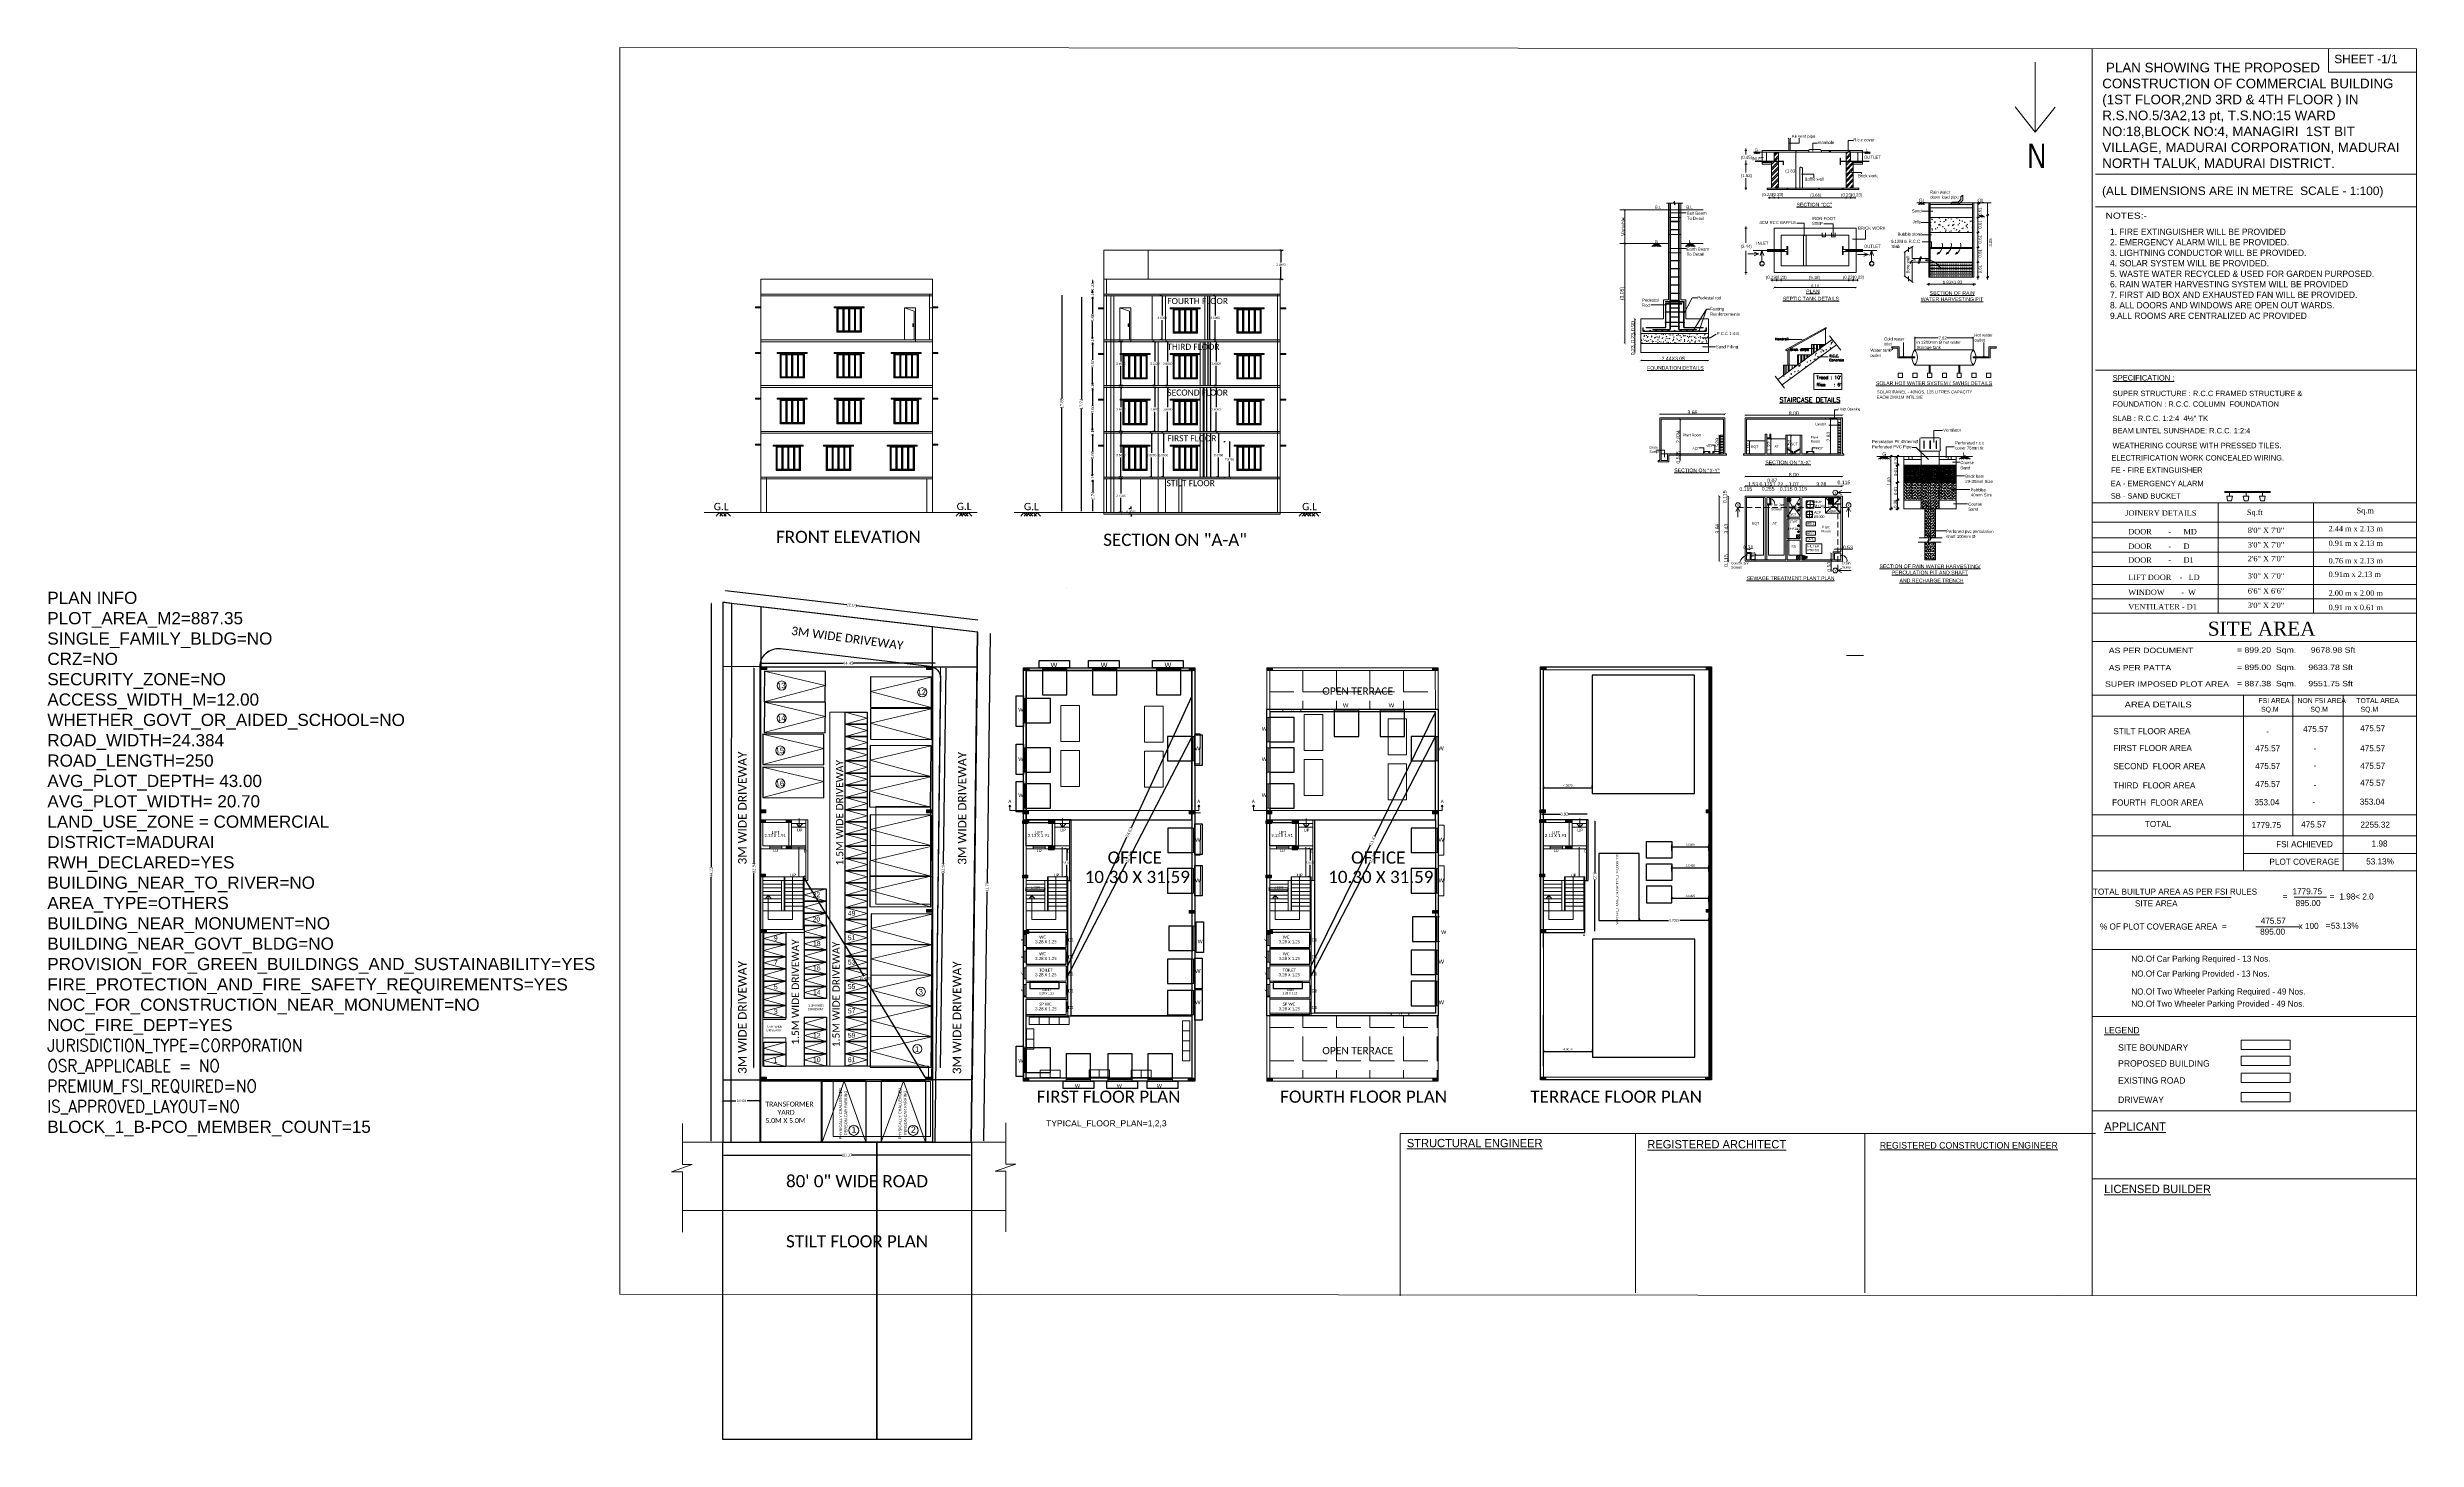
# Model space of a CAD drawing. Header units: metres. Extents: x -1560390 to -1560195, y 43232 to 43346.
import ezdxf

# ---------------------------------------------------------------- set-up
doc = ezdxf.new("R2010")
doc.units = ezdxf.units.M
doc.header["$LTSCALE"] = 750
doc.header["$MEASUREMENT"] = 0
doc.header["$PDMODE"] = 35
doc.header["$PDSIZE"] = 50
for name, pattern in [('DOT2', [0.125, 0, -0.125]), ('HIDDEN', [0.375, 0.25, -0.125]), ('HIDDENX2', [0.75, 0.5, -0.25]), ('PHANTOM2', [1.25, 0.625, -0.125, 0.125, -0.125, 0.125, -0.125])]:
    doc.linetypes.add(name, pattern=pattern)
doc.layers.get('0').update_dxf_attribs({"lineweight": 5})
doc.layers.get('Defpoints').update_dxf_attribs({"lineweight": 0})
for name, color, linetype, lineweight in [('AR_RAILING', 6, 'Continuous', 13), ('AR_WALL1', 1, 'Continuous', 18), ('BLK_1_FLR_0_DRINKING_WATER', 7, 'Continuous', 5), ('BLK_1_FLR_0_STILT', 7, 'Continuous', 0), ('BLK_1_FLR_1_SP_WC', 233, 'Continuous', 5), ('BLK_1_FLR_1_WASH', 243, 'Continuous', 5), ('BLK_1_FLR_4_REGULAR_ROOM_3', 1, 'Continuous', 0), ('BLK_1_FLR_4_SP_WC', 233, 'Continuous', 5), ('BLK_1_LVL_0_BLDG_FOOT_PRINT', 1, 'Continuous', 5), ('DIST_EXIT', 7, 'Continuous', 0), ('ED', 30, 'Continuous', 0), ('HATCH2', 8, 'Continuous', 5), ('NORTH_DIRECTION', 7, 'Continuous', 0), ('SEGREGATED_TOILET', 1, 'Continuous', 0), ('SPECIAL_PARKING', 175, 'Continuous', 0), ('TRANSFORMER_YARD', 7, 'Continuous', 9)]:
    doc.layers.add(name, color=color, linetype=linetype, lineweight=lineweight)
for name, color, linetype in [('BLK_0_COVERED_AREA', 140, 'Continuous'), ('BLK_1_FLR_0_LIFT_1', 30, 'Continuous'), ('BLK_1_FLR_1_BLT_UP_AREA', 1, 'Continuous'), ('BLK_1_FLR_1_CARPET_AREA', 10, 'Continuous'), ('BLK_1_FLR_1_CHAJJA', 6, 'Continuous'), ('BLK_1_FLR_1_EXIT_WIDTH_DOOR', 2, 'Continuous'), ('BLK_1_FLR_1_EXIT_WIDTH_STAIR', 1, 'Continuous'), ('BLK_1_FLR_1_REGULAR_ROOM_1', 117, 'Continuous'), ('BLK_1_FLR_1_REGULAR_ROOM_2', 117, 'Continuous'), ('BLK_1_FLR_1_REGULAR_ROOM_3', 117, 'Continuous'), ('BLK_1_FLR_1_ROOM_1_LIGHT_VENTILATION_1', 232, 'Continuous'), ('BLK_1_FLR_1_URINAL', 235, 'Continuous'), ('BLK_1_FLR_1_WATER_CLOSET', 213, 'Continuous'), ('BLK_1_FLR_1_WC_BATH_HT', 223, 'Continuous'), ('BLK_1_FLR_2_REGULAR_ROOM_1', 117, 'Continuous'), ('BLK_1_FLR_2_REGULAR_ROOM_2', 117, 'Continuous'), ('BLK_1_FLR_2_REGULAR_ROOM_3', 117, 'Continuous'), ('BLK_1_FLR_3_REGULAR_ROOM_1', 117, 'Continuous'), ('BLK_1_FLR_3_REGULAR_ROOM_2', 117, 'Continuous'), ('BLK_1_FLR_3_REGULAR_ROOM_3', 117, 'Continuous'), ('BLK_1_FLR_4_EXIT_WIDTH_DOOR', 2, 'Continuous'), ('BLK_1_FLR_4_EXIT_WIDTH_STAIR', 1, 'Continuous'), ('BLK_1_FLR_4_REGULAR_ROOM_1', 117, 'Continuous'), ('BLK_1_FLR_4_REGULAR_ROOM_2', 117, 'Continuous'), ('BLK_1_FLR_4_ROOM_1_LIGHT_VENTILATION_1', 232, 'Continuous'), ('BLK_1_FLR_4_ROOM_2_LIGHT_VENTILATION_1', 232, 'Continuous'), ('BLK_1_FLR_4_WATER_CLOSET', 213, 'Continuous'), ('BLK_1_FLR_5_ROOF_AREA', 54, 'Continuous'), ('BLK_1_HT_OF_BLDG', 5, 'Continuous'), ('BLK_1_LVL_0_FRONT_SETBACK', 2, 'Continuous'), ('BLK_1_LVL_0_REAR_SETBACK', 11, 'Continuous'), ('BLK_1_LVL_0_SIDE_SETBACK1', 171, 'Continuous'), ('BLK_1_LVL_0_SIDE_SETBACK2', 102, 'Continuous'), ('BLK_1_PLINTH_HEIGHT', 7, 'Continuous'), ('BLK_1_STAIR_HEADROOM', 55, 'Continuous'), ('BLK_1_TERRACESERVICE_UTILITYDISTANCE', 1, 'Continuous'), ('DRIVEWAY', 6, 'Continuous'), ('PLOT_BOUNDARY', 70, 'Continuous'), ('ROAD_WIDTH', 2, 'Continuous'), ('RWH', 130, 'Continuous'), ('SOLAR_PANEL', 3, 'Continuous'), ('SOLAR_WATER_HEATER', 1, 'Continuous'), ('SURRENDER_ROAD_WIDTH', 2, 'Continuous'), ('WATER_TANK_CALCULATION', 150, 'Continuous')]:
    doc.layers.add(name, color=color, linetype=linetype)
for name, color, linetype, plot in [('BLK_1_FLR_4_BLT_UP_AREA', 1, 'Continuous', False), ('DA_PARKING', 1, 'Continuous', False), ('PARKING_SLOT', 30, 'Continuous', False), ('PLAN_INFO', 1, 'Continuous', False), ('TWO_WHEELER_PARKING', 2, 'Continuous', False)]:
    doc.layers.add(name, color=color, linetype=linetype, plot=plot)
doc.styles.add('ANAND', font='times.ttf')
doc.styles.add('ARIAL', font='romand.shx', dxfattribs={"width": 0.85})
doc.styles.add('BOLD', font='GOTHIC.TTF', dxfattribs={"height": 8.5})
doc.styles.add('ED', font='romantic.ttf', dxfattribs={"width": 0.96})
doc.styles.add('sar dim', font='GOTHIC.TTF', dxfattribs={"height": 0.75})
doc.styles.get("Standard").update_dxf_attribs({"font": 'arial.ttf'})
doc.styles.add('THIN', font='', dxfattribs={"height": 8})
doc.styles.add('thin2', font='arial.ttf', dxfattribs={"height": 0.3})
doc.styles.add('USA TEXT', font='GOTHIC.TTF', dxfattribs={"width": 0.8})
doc.styles.get('THIN').set_extended_font_data('Futura Lt BT')
doc.dimstyles.get("Standard").update_dxf_attribs({"dimtxt": 0.18, "dimasz": 0.18, "dimexe": 0.18, "dimexo": 0.0625, "dimgap": 0.09, "dimtad": 1, "dimtih": 1, "dimtoh": 1, "dimdec": 4, "dimzin": 0, "dimdsep": 46, "dimtxsty": 'Standard', "dimblk": 'ARCHTICK', "dimcen": 0.09, "dimadec": 0, "dimazin": 0, "dimtfac": 1, "dimtdec": 4, "dimtofl": 0, "dimtmove": 0, "dimatfit": 3, "dimldrblk": 'ARCHTICK', "dimfxl": 0, "dimtolj": 1, "dimtzin": 0, "dimarcsym": 0})
doc.dimstyles.new('STANDARD$0', dxfattribs={"dimtxt": 0.25, "dimasz": 0.1, "dimexe": 2, "dimexo": 2, "dimgap": 0, "dimtad": 0, "dimzin": 0, "dimdsep": 46, "dimtxsty": 'ANAND', "dimcen": 0.0625, "dimdle": 2.5, "dimse1": 1, "dimse2": 1, "dimclrd": 2, "dimclre": 9, "dimadec": 0, "dimazin": 0, "dimtfac": 1, "dimtix": 1, "dimtofl": 0, "dimtmove": 2, "dimatfit": 3, "dimldrblk": 'OBLIQUE', "dimfxl": 0, "dimtolj": 1, "dimtzin": 0, "dimarcsym": 0})
pattern_1 = [(0, (0, 0), (0, 2.75), [2, -0.75]), (90, (0, 0), (-2.75, 2e-16), [2, -0.75])]

# ---------------------------------------------------------------- blocks, each defined once
blk = doc.blocks.new('*D631')
at = {"lineweight": -2}
for p, q in [((-1560303.97, 43310.59), (-1560303.97, 43309.63)), ((-1560303.97, 43308.05), (-1560303.97, 43309))]:
    blk.add_line(p, q, dxfattribs=at)
for points in [[(-1560303.99, 43310.59), (-1560303.96, 43310.59), (-1560303.97, 43310.69)], [(-1560303.99, 43308.05), (-1560303.96, 43308.05), (-1560303.97, 43307.95)]]:
    blk.add_solid(points)
at = {"layer": 'Defpoints', "color": 0}
for p in [(-1560303.97, 43310.69), (-1560303.06, 43310.69), (-1560303.06, 43307.95)]:
    blk.add_point(p, dxfattribs=at)
at = {"color": 0, "insert": (-1560303.97, 43309.32), "char_height": 0.25, "attachment_point": 5, "rotation": 90, "style": 'ANAND'}
blk.add_mtext('\\A1;2.74', dxfattribs=at)
blk = doc.blocks.new('_Oblique')
at = {"color": 0, "linetype": 'ByBlock', "lineweight": -2}
blk.add_line((-0.5, -0.5), (0.5, 0.5), dxfattribs=at)
blk = doc.blocks.new('*D632')
at = {"color": 2, "lineweight": -2}
for p, q in [((-1560303.98, 43310.94), (-1560303.98, 43311.04)), ((-1560303.98, 43310.59), (-1560303.98, 43310.49))]:
    blk.add_line(p, q, dxfattribs=at)
at = {"color": 2}
for points in [[(-1560304, 43310.94), (-1560303.97, 43310.94), (-1560303.98, 43310.84)], [(-1560304, 43310.59), (-1560303.97, 43310.59), (-1560303.98, 43310.69)]]:
    blk.add_solid(points, dxfattribs=at)
at = {"layer": 'Defpoints', "color": 0}
for p in [(-1560303.98, 43310.84), (-1560303.06, 43310.84), (-1560303.06, 43310.69)]:
    blk.add_point(p, dxfattribs=at)
at = {"color": 0, "insert": (-1560303.98, 43310.76), "char_height": 0.25, "attachment_point": 5, "rotation": 90, "style": 'ANAND'}
blk.add_mtext('\\A1;0.15', dxfattribs=at)
blk = doc.blocks.new('*D569')
at = {"color": 2, "lineweight": -2}
for p, q in [((-1560303.98, 43314.34), (-1560303.98, 43312.94)), ((-1560303.98, 43310.94), (-1560303.98, 43312.33))]:
    blk.add_line(p, q, dxfattribs=at)
at = {"color": 2}
for points in [[(-1560304, 43314.34), (-1560303.97, 43314.34), (-1560303.98, 43314.44)], [(-1560304, 43310.94), (-1560303.97, 43310.94), (-1560303.98, 43310.84)]]:
    blk.add_solid(points, dxfattribs=at)
at = {"layer": 'Defpoints', "color": 0}
for p in [(-1560303.98, 43314.44), (-1560303.06, 43314.44), (-1560303.06, 43310.84)]:
    blk.add_point(p, dxfattribs=at)
at = {"color": 0, "insert": (-1560303.98, 43312.64), "char_height": 0.25, "attachment_point": 5, "rotation": 90, "style": 'ANAND'}
blk.add_mtext('\\A1;3.60', dxfattribs=at)
blk = doc.blocks.new('*D570')
at = {"color": 2, "lineweight": -2}
for p, q in [((-1560303.99, 43314.69), (-1560303.99, 43314.79)), ((-1560303.99, 43314.34), (-1560303.99, 43314.24))]:
    blk.add_line(p, q, dxfattribs=at)
at = {"color": 2}
for points in [[(-1560304.01, 43314.69), (-1560303.98, 43314.69), (-1560303.99, 43314.59)], [(-1560304.01, 43314.34), (-1560303.98, 43314.34), (-1560303.99, 43314.44)]]:
    blk.add_solid(points, dxfattribs=at)
at = {"layer": 'Defpoints', "color": 0}
for p in [(-1560303.99, 43314.59), (-1560303.06, 43314.59), (-1560303.06, 43314.44)]:
    blk.add_point(p, dxfattribs=at)
at = {"color": 0, "insert": (-1560303.99, 43314.51), "char_height": 0.25, "attachment_point": 5, "rotation": 90, "style": 'ANAND'}
blk.add_mtext('\\A1;0.15', dxfattribs=at)
blk = doc.blocks.new('*D571')
at = {"color": 2, "lineweight": -2}
for p, q in [((-1560303.98, 43318.09), (-1560303.98, 43316.69)), ((-1560303.98, 43314.69), (-1560303.98, 43316.08))]:
    blk.add_line(p, q, dxfattribs=at)
at = {"color": 2}
for points in [[(-1560304, 43318.09), (-1560303.97, 43318.09), (-1560303.98, 43318.19)], [(-1560304, 43314.69), (-1560303.97, 43314.69), (-1560303.98, 43314.59)]]:
    blk.add_solid(points, dxfattribs=at)
at = {"layer": 'Defpoints', "color": 0}
for p in [(-1560303.98, 43318.19), (-1560303.06, 43318.19), (-1560303.06, 43314.59)]:
    blk.add_point(p, dxfattribs=at)
at = {"color": 0, "insert": (-1560303.98, 43316.39), "char_height": 0.25, "attachment_point": 5, "rotation": 90, "style": 'ANAND'}
blk.add_mtext('\\A1;3.60', dxfattribs=at)
blk = doc.blocks.new('*D572')
at = {"color": 2, "lineweight": -2}
for p, q in [((-1560303.99, 43318.44), (-1560303.99, 43318.54)), ((-1560303.99, 43318.09), (-1560303.99, 43317.99))]:
    blk.add_line(p, q, dxfattribs=at)
at = {"color": 2}
for points in [[(-1560304.01, 43318.44), (-1560303.98, 43318.44), (-1560303.99, 43318.34)], [(-1560304.01, 43318.09), (-1560303.98, 43318.09), (-1560303.99, 43318.19)]]:
    blk.add_solid(points, dxfattribs=at)
at = {"layer": 'Defpoints', "color": 0}
for p in [(-1560303.99, 43318.34), (-1560303.06, 43318.34), (-1560303.06, 43318.19)]:
    blk.add_point(p, dxfattribs=at)
at = {"color": 0, "insert": (-1560303.99, 43318.26), "char_height": 0.25, "attachment_point": 5, "rotation": 90, "style": 'ANAND'}
blk.add_mtext('\\A1;0.15', dxfattribs=at)
blk = doc.blocks.new('*D573')
at = {"color": 2, "lineweight": -2}
for p, q in [((-1560303.98, 43321.84), (-1560303.98, 43320.44)), ((-1560303.98, 43318.44), (-1560303.98, 43319.83))]:
    blk.add_line(p, q, dxfattribs=at)
at = {"color": 2}
for points in [[(-1560304, 43321.84), (-1560303.97, 43321.84), (-1560303.98, 43321.94)], [(-1560304, 43318.44), (-1560303.97, 43318.44), (-1560303.98, 43318.34)]]:
    blk.add_solid(points, dxfattribs=at)
at = {"layer": 'Defpoints', "color": 0}
for p in [(-1560303.98, 43321.94), (-1560303.06, 43321.94), (-1560303.06, 43318.34)]:
    blk.add_point(p, dxfattribs=at)
at = {"color": 0, "insert": (-1560303.98, 43320.14), "char_height": 0.25, "attachment_point": 5, "rotation": 90, "style": 'ANAND'}
blk.add_mtext('\\A1;3.60', dxfattribs=at)
blk = doc.blocks.new('*D574')
at = {"color": 2, "lineweight": -2}
for p, q in [((-1560303.99, 43322.19), (-1560303.99, 43322.29)), ((-1560303.99, 43321.84), (-1560303.99, 43321.74))]:
    blk.add_line(p, q, dxfattribs=at)
at = {"color": 2}
for points in [[(-1560304.01, 43322.19), (-1560303.98, 43322.19), (-1560303.99, 43322.09)], [(-1560304.01, 43321.84), (-1560303.98, 43321.84), (-1560303.99, 43321.94)]]:
    blk.add_solid(points, dxfattribs=at)
at = {"layer": 'Defpoints', "color": 0}
for p in [(-1560303.99, 43322.09), (-1560303.06, 43322.09), (-1560303.06, 43321.94)]:
    blk.add_point(p, dxfattribs=at)
at = {"color": 0, "insert": (-1560303.99, 43322.01), "char_height": 0.25, "attachment_point": 5, "rotation": 90, "style": 'ANAND'}
blk.add_mtext('\\A1;0.15', dxfattribs=at)
blk = doc.blocks.new('*D575')
at = {"color": 2, "lineweight": -2}
for p, q in [((-1560303.98, 43325.59), (-1560303.98, 43324.19)), ((-1560303.98, 43322.19), (-1560303.98, 43323.58))]:
    blk.add_line(p, q, dxfattribs=at)
at = {"color": 2}
for points in [[(-1560304, 43325.59), (-1560303.97, 43325.59), (-1560303.98, 43325.69)], [(-1560304, 43322.19), (-1560303.97, 43322.19), (-1560303.98, 43322.09)]]:
    blk.add_solid(points, dxfattribs=at)
at = {"layer": 'Defpoints', "color": 0}
for p in [(-1560303.98, 43325.69), (-1560303.06, 43325.69), (-1560303.06, 43322.09)]:
    blk.add_point(p, dxfattribs=at)
at = {"color": 0, "insert": (-1560303.98, 43323.89), "char_height": 0.25, "attachment_point": 5, "rotation": 90, "style": 'ANAND'}
blk.add_mtext('\\A1;3.60', dxfattribs=at)
blk = doc.blocks.new('*D576')
at = {"color": 2, "lineweight": -2}
for p, q in [((-1560303.99, 43325.94), (-1560303.99, 43326.04)), ((-1560303.99, 43325.59), (-1560303.99, 43325.49))]:
    blk.add_line(p, q, dxfattribs=at)
at = {"color": 2}
for points in [[(-1560304.01, 43325.94), (-1560303.98, 43325.94), (-1560303.99, 43325.84)], [(-1560304.01, 43325.59), (-1560303.98, 43325.59), (-1560303.99, 43325.69)]]:
    blk.add_solid(points, dxfattribs=at)
at = {"layer": 'Defpoints', "color": 0}
for p in [(-1560303.99, 43325.84), (-1560303.06, 43325.84), (-1560303.06, 43325.69)]:
    blk.add_point(p, dxfattribs=at)
at = {"color": 0, "insert": (-1560303.99, 43325.76), "char_height": 0.25, "attachment_point": 5, "rotation": 90, "style": 'ANAND'}
blk.add_mtext('\\A1;0.15', dxfattribs=at)
blk = doc.blocks.new('*D633')
at = {"color": 2, "lineweight": -2}
for p, q in [((-1560303.99, 43326.96), (-1560303.99, 43326.74)), ((-1560303.99, 43325.94), (-1560303.99, 43326.15))]:
    blk.add_line(p, q, dxfattribs=at)
at = {"color": 2}
for points in [[(-1560304, 43326.96), (-1560303.97, 43326.96), (-1560303.99, 43327.06)], [(-1560304, 43325.94), (-1560303.97, 43325.94), (-1560303.99, 43325.84)]]:
    blk.add_solid(points, dxfattribs=at)
at = {"layer": 'Defpoints', "color": 0}
for p in [(-1560303.06, 43327.06), (-1560303.99, 43325.84), (-1560303.06, 43325.84)]:
    blk.add_point(p, dxfattribs=at)
at = {"color": 0, "insert": (-1560303.99, 43326.45), "char_height": 0.25, "attachment_point": 5, "rotation": 90, "style": 'ANAND'}
blk.add_mtext('\\A1;1.22', dxfattribs=at)
blk = doc.blocks.new('*D634')
at = {"color": 2, "lineweight": -2}
for p, q in [((-1560304.9, 43325.59), (-1560304.9, 43317.2)), ((-1560304.9, 43308.05), (-1560304.9, 43316.43))]:
    blk.add_line(p, q, dxfattribs=at)
at = {"color": 2}
for points in [[(-1560304.92, 43325.59), (-1560304.89, 43325.59), (-1560304.9, 43325.69)], [(-1560304.92, 43308.05), (-1560304.89, 43308.05), (-1560304.9, 43307.95)]]:
    blk.add_solid(points, dxfattribs=at)
at = {"layer": 'Defpoints', "color": 0}
for p in [(-1560304.9, 43325.69), (-1560303.06, 43325.69), (-1560303.06, 43307.95)]:
    blk.add_point(p, dxfattribs=at)
at = {"color": 0, "insert": (-1560304.9, 43316.82), "char_height": 0.25, "attachment_point": 5, "rotation": 90, "style": 'ANAND'}
blk.add_mtext('\\A1;17.74', dxfattribs=at)
blk = doc.blocks.new('_ArchTick')
at = {"color": 0, "linetype": 'ByBlock', "const_width": 0.15}
blk.add_lwpolyline([(-0.5, -0.5), (0.5, 0.5)], dxfattribs=at)
blk = doc.blocks.new('STP')
at = {"linetype": 'Continuous'}
for p, q in [((2933.72, -2948.42), (2939.05, -2948.42)), ((2935.39, -2951.67), (2935.39, -2948.83)), ((2940.71, -2948.49), (2948.69, -2948.49)), ((2947.7, -2951.67), (2947.7, -2948.83)), ((2938.59, -2951.67), (2938.59, -2950.14)), ((2941.08, -2950.6), (2941.08, -2951.67)), ((2942.83, -2950.44), (2942.83, -2951.67)), ((2944.45, -2950.13), (2944.45, -2951.67)), ((2935.39, -2951.67), (2935.39, -2952.2)), ((2938.6, -2960.46), (2938.6, -2955.13)), ((2939.32, -2955.13), (2939.32, -2955.24)), ((2940.71, -2953.52), (2948.69, -2953.52)), ((2940.71, -2954.3), (2940.83, -2954.3)), ((2940.83, -2954.3), (2942.37, -2954.3)), ((2942.37, -2954.3), (2942.48, -2954.3)), ((2942.48, -2954.3), (2942.74, -2954.3)), ((2942.74, -2954.3), (2942.81, -2954.3)), ((2942.81, -2954.3), (2944.04, -2954.3)), ((2944.04, -2954.3), (2944.16, -2954.3)), ((2944.16, -2954.3), (2945.23, -2954.3)), ((2945.23, -2954.3), (2945.35, -2954.3)), ((2945.35, -2954.3), (2948.57, -2954.3)), ((2948.57, -2954.3), (2948.69, -2954.3)), ((2939.32, -2955.24), (2939.32, -2960.34)), ((2939.32, -2960.34), (2939.32, -2960.46)), ((2940.83, -2959.47), (2941.14, -2959.47)), ((2941.53, -2959.83), (2941.53, -2960.34)), ((2947.76, -2959.8), (2947.76, -2960.34)), ((2947.76, -2960.34), (2947.76, -2961.29)), ((2948.03, -2959.48), (2948.57, -2959.48)), ((2948.57, -2959.48), (2949.52, -2959.48))]:
    blk.add_line(p, q, dxfattribs=at)
for p, q in [((2933.72, -2948.72), (2933.72, -2952.2)), ((2939.05, -2948.72), (2933.72, -2948.72)), ((2933.84, -2948.83), (2933.84, -2952.2)), ((2938.93, -2948.83), (2933.84, -2948.83)), ((2938.93, -2948.83), (2938.93, -2951.67)), ((2939.05, -2948.72), (2939.05, -2951.67)), ((2940.71, -2948.72), (2940.71, -2951.67)), ((2940.71, -2948.72), (2947.3, -2948.72)), ((2940.83, -2948.83), (2947.3, -2948.83)), ((2940.83, -2948.83), (2940.83, -2951.67)), ((2947.3, -2948.72), (2947.3, -2948.83)), ((2948.57, -2948.72), (2948.57, -2951.67)), ((2948.57, -2948.72), (2948.69, -2948.72)), ((2948.69, -2948.72), (2948.69, -2951.67)), ((2940.83, -2950.6), (2942.37, -2950.6)), ((2942.37, -2950.06), (2942.48, -2950.06)), ((2942.37, -2950.06), (2942.37, -2951.67)), ((2942.48, -2950.06), (2942.48, -2951.67)), ((2942.48, -2950.36), (2942.74, -2950.36)), ((2942.81, -2950.44), (2942.48, -2950.44)), ((2942.74, -2950.06), (2942.74, -2950.36)), ((2942.74, -2950.06), (2942.81, -2950.06)), ((2942.81, -2950.06), (2942.81, -2950.44)), ((2942.81, -2950.44), (2944.04, -2950.44)), ((2944.04, -2950.13), (2944.16, -2950.13)), ((2944.04, -2950.13), (2944.04, -2951.67)), ((2944.16, -2950.13), (2944.16, -2951.67)), ((2944.16, -2950.13), (2945.23, -2950.13)), ((2944.63, -2951.48), (2944.16, -2951.21)), ((2944.57, -2951.51), (2944.16, -2951.28)), ((2944.76, -2951.48), (2945.23, -2951.21)), ((2944.82, -2951.51), (2945.23, -2951.28)), ((2945.23, -2950.13), (2945.23, -2951.67)), ((2945.23, -2950.13), (2945.35, -2950.13)), ((2945.35, -2950.13), (2945.35, -2951.67)), ((2933.59, -2952.2), (2933.59, -2952.32)), ((2933.72, -2952.2), (2933.59, -2952.2)), ((2933.59, -2952.32), (2934.46, -2952.32)), ((2934.35, -2951.67), (2933.84, -2951.67)), ((2934.35, -2952.2), (2933.84, -2952.2)), ((2934.35, -2951.67), (2934.35, -2952.2)), ((2938.93, -2951.67), (2934.35, -2951.67)), ((2934.46, -2951.78), (2934.46, -2952.32)), ((2939.18, -2951.78), (2934.46, -2951.78)), ((2937.38, -2951.46), (2937.38, -2951.56)), ((2937.38, -2951.56), (2937.4, -2951.56)), ((2937.4, -2951.46), (2937.4, -2951.56)), ((2937.71, -2951.46), (2937.71, -2951.56)), ((2937.74, -2951.56), (2937.71, -2951.56)), ((2937.74, -2951.46), (2937.74, -2951.56)), ((2938.14, -2951.46), (2938.14, -2951.56)), ((2938.14, -2951.56), (2938.17, -2951.56)), ((2938.17, -2951.46), (2938.17, -2951.56)), ((2938.58, -2951.46), (2938.58, -2951.56)), ((2938.6, -2951.56), (2938.58, -2951.56)), ((2938.6, -2951.46), (2938.6, -2951.56)), ((2939.18, -2951.67), (2939.05, -2951.67)), ((2939.18, -2951.67), (2939.18, -2951.78)), ((2940.59, -2951.67), (2940.59, -2951.78)), ((2940.59, -2951.67), (2940.71, -2951.67)), ((2940.59, -2951.78), (2948.81, -2951.78)), ((2940.83, -2951.67), (2942.37, -2951.67)), ((2942.48, -2951.67), (2944.04, -2951.67)), ((2944.16, -2951.67), (2945.23, -2951.67)), ((2944.57, -2951.67), (2944.57, -2951.51)), ((2944.63, -2951.61), (2944.63, -2951.48)), ((2944.63, -2951.61), (2944.76, -2951.61)), ((2944.76, -2951.61), (2944.76, -2951.48)), ((2944.82, -2951.67), (2944.82, -2951.51)), ((2945.35, -2951.67), (2948.57, -2951.67)), ((2945.74, -2951.46), (2945.74, -2951.67)), ((2945.74, -2951.46), (2946.35, -2951.46)), ((2945.81, -2951.46), (2945.81, -2951.56)), ((2945.81, -2951.56), (2945.84, -2951.56)), ((2945.84, -2951.46), (2945.84, -2951.56)), ((2946.25, -2951.46), (2946.25, -2951.56)), ((2946.25, -2951.56), (2946.27, -2951.56)), ((2946.27, -2951.46), (2946.27, -2951.56)), ((2946.35, -2951.46), (2946.35, -2951.67)), ((2948.69, -2951.67), (2948.81, -2951.67)), ((2948.81, -2951.67), (2948.81, -2951.78)), ((2940.71, -2955.13), (2940.71, -2960.46)), ((2948.69, -2955.13), (2940.71, -2955.13)), ((2948.69, -2960.46), (2948.69, -2955.13)), ((2940.83, -2955.24), (2940.83, -2959.75)), ((2942.37, -2955.24), (2940.83, -2955.24)), ((2942.23, -2955.24), (2942.23, -2959.96)), ((2942.37, -2955.24), (2942.37, -2960.34)), ((2942.74, -2955.24), (2942.48, -2955.24)), ((2942.48, -2955.24), (2942.48, -2955.75)), ((2942.74, -2955.75), (2942.48, -2955.75)), ((2942.48, -2955.83), (2942.48, -2960.34)), ((2942.81, -2955.83), (2942.48, -2955.83)), ((2942.62, -2955.83), (2942.62, -2959.96)), ((2942.74, -2955.75), (2942.74, -2955.24)), ((2942.81, -2955.83), (2942.81, -2955.24)), ((2944.04, -2955.24), (2942.81, -2955.24)), ((2943.91, -2959.96), (2943.91, -2955.24)), ((2944.04, -2960.34), (2944.04, -2955.24)), ((2944.47, -2955.55), (2944.16, -2955.24)), ((2944.57, -2955.95), (2944.16, -2955.24)), ((2945.23, -2955.24), (2944.16, -2955.24)), ((2944.16, -2956.86), (2944.16, -2955.24)), ((2944.47, -2955.24), (2944.16, -2955.55)), ((2944.47, -2955.55), (2944.16, -2955.55)), ((2944.57, -2956.16), (2944.16, -2956.86)), ((2945.23, -2956.86), (2944.16, -2956.86)), ((2945.23, -2956.98), (2944.16, -2956.98)), ((2944.16, -2958.6), (2944.16, -2956.98)), ((2944.29, -2959.96), (2944.29, -2955.24)), ((2944.47, -2955.55), (2944.47, -2955.24)), ((2944.82, -2955.95), (2944.57, -2955.95)), ((2944.57, -2955.95), (2944.57, -2956.16)), ((2944.57, -2956.16), (2944.82, -2956.16)), ((2944.82, -2955.95), (2945.23, -2955.24)), ((2944.82, -2956.16), (2944.82, -2955.95)), ((2944.82, -2956.16), (2945.23, -2956.77)), ((2945.23, -2956.86), (2945.23, -2955.24)), ((2945.23, -2958.6), (2945.23, -2956.98)), ((2948.57, -2955.24), (2945.35, -2955.24)), ((2945.35, -2960.34), (2945.35, -2955.24)), ((2946.34, -2955.5), (2945.73, -2955.5)), ((2945.73, -2955.5), (2945.73, -2956.11)), ((2945.73, -2956.11), (2946.34, -2956.11)), ((2946.24, -2956.36), (2945.73, -2956.36)), ((2945.73, -2956.36), (2945.73, -2956.87)), ((2945.73, -2956.87), (2946.24, -2956.87)), ((2946.24, -2956.87), (2946.24, -2956.36)), ((2946.34, -2956.11), (2946.34, -2955.5)), ((2947.3, -2956.52), (2947.3, -2955.24)), ((2948.57, -2956.52), (2947.3, -2956.52)), ((2947.55, -2955.78), (2947.55, -2955.24)), ((2948.57, -2955.27), (2947.55, -2955.27)), ((2948.57, -2955.75), (2947.55, -2955.75)), ((2948.57, -2955.78), (2947.55, -2955.78)), ((2947.6, -2955.75), (2947.6, -2955.27)), ((2947.65, -2955.75), (2947.65, -2955.27)), ((2947.7, -2955.75), (2947.7, -2955.27)), ((2947.75, -2955.75), (2947.75, -2955.27)), ((2947.81, -2955.75), (2947.81, -2955.27)), ((2947.86, -2955.75), (2947.86, -2955.27)), ((2947.91, -2955.75), (2947.91, -2955.27)), ((2947.96, -2955.75), (2947.96, -2955.27)), ((2948.57, -2959.69), (2948.57, -2955.24)), ((2944.16, -2958.6), (2945.23, -2958.6)), ((2944.16, -2958.72), (2945.23, -2958.72)), ((2944.16, -2960.34), (2944.16, -2958.72)), ((2944.93, -2958.3), (2945.23, -2958.3)), ((2944.93, -2958.6), (2944.93, -2958.3)), ((2944.93, -2958.3), (2945.23, -2958.6)), ((2944.93, -2958.6), (2945.23, -2958.3)), ((2945.23, -2960.34), (2945.23, -2958.72)), ((2946.49, -2957.24), (2945.73, -2957.24)), ((2945.73, -2957.24), (2945.73, -2957.57)), ((2945.73, -2957.57), (2946.49, -2957.57)), ((2946.49, -2958), (2945.73, -2958)), ((2945.73, -2958), (2945.73, -2958.33)), ((2945.73, -2958.33), (2946.49, -2958.33)), ((2946.46, -2958.51), (2945.73, -2958.51)), ((2945.73, -2958.51), (2945.73, -2958.84)), ((2945.73, -2958.84), (2946.46, -2958.84)), ((2947.01, -2959.04), (2945.73, -2959.04)), ((2945.73, -2959.04), (2945.73, -2959.82)), ((2946.46, -2958.84), (2946.46, -2958.51)), ((2946.49, -2957.57), (2946.49, -2957.24)), ((2946.49, -2958.33), (2946.49, -2958)), ((2947.01, -2959.82), (2947.01, -2959.04)), ((2940.71, -2960.46), (2948.69, -2960.46)), ((2940.83, -2959.75), (2941.21, -2959.75)), ((2940.83, -2959.83), (2940.83, -2960.34)), ((2940.83, -2959.83), (2941.14, -2959.83)), ((2940.83, -2960.34), (2941.14, -2960.34)), ((2941.14, -2959.83), (2941.14, -2960.34)), ((2941.21, -2959.75), (2941.21, -2960.34)), ((2941.21, -2959.96), (2942.23, -2959.96)), ((2941.21, -2960.34), (2944.04, -2960.34)), ((2942.62, -2959.96), (2943.91, -2959.96)), ((2944.16, -2960.34), (2945.23, -2960.34)), ((2944.29, -2959.96), (2945.42, -2959.96)), ((2944.93, -2960.03), (2945.23, -2960.03)), ((2944.93, -2960.34), (2944.93, -2960.03)), ((2944.93, -2960.03), (2945.23, -2960.34)), ((2944.93, -2960.34), (2945.23, -2960.03)), ((2945.35, -2960.34), (2947.92, -2960.34)), ((2945.42, -2959.96), (2945.81, -2960.08)), ((2945.42, -2959.96), (2945.42, -2960.34)), ((2945.81, -2960.21), (2945.42, -2960.34)), ((2945.5, -2959.98), (2945.5, -2960.31)), ((2945.58, -2960.01), (2945.58, -2960.29)), ((2945.65, -2960.03), (2945.65, -2960.26)), ((2945.73, -2959.82), (2947.01, -2959.82)), ((2945.73, -2960.06), (2945.73, -2960.24)), ((2945.81, -2960.08), (2945.81, -2960.21)), ((2947.92, -2959.69), (2948.57, -2959.69)), ((2947.92, -2960.34), (2947.92, -2959.69)), ((2948.03, -2959.8), (2948.57, -2959.8)), ((2948.03, -2960.34), (2948.03, -2959.8)), ((2948.03, -2960.34), (2948.57, -2960.34)), ((2948.57, -2960.34), (2948.57, -2959.8))]:
    blk.add_line(p, q)
at = {"linetype": 'ByBlock'}
for p, q in [((2948.57, -2948.72), (2947.3, -2948.83)), ((2948.57, -2948.83), (2947.3, -2948.72)), ((2947.3, -2948.72), (2948.57, -2948.72)), ((2947.3, -2948.83), (2948.57, -2948.83)), ((2948.31, -2948.83), (2948.31, -2951.67)), ((2948.31, -2949.09), (2948.57, -2949.09)), ((2948.31, -2949.22), (2948.57, -2949.22)), ((2948.31, -2949.35), (2948.57, -2949.35)), ((2938.68, -2950.14), (2938.68, -2951.67)), ((2938.68, -2950.14), (2938.93, -2950.14)), ((2938.68, -2950.25), (2938.93, -2950.25)), ((2938.68, -2950.38), (2938.93, -2950.38)), ((2938.68, -2950.51), (2938.93, -2950.51)), ((2938.68, -2950.64), (2938.93, -2950.64)), ((2938.68, -2950.77), (2938.93, -2950.77)), ((2938.68, -2950.89), (2938.93, -2950.89)), ((2938.68, -2951.02), (2938.93, -2951.02)), ((2938.68, -2951.15), (2938.93, -2951.15)), ((2938.68, -2951.28), (2938.93, -2951.28)), ((2948.31, -2949.48), (2948.57, -2949.48)), ((2948.31, -2949.61), (2948.57, -2949.61)), ((2948.31, -2949.74), (2948.57, -2949.74)), ((2948.31, -2949.87), (2948.57, -2949.87)), ((2948.31, -2949.99), (2948.57, -2949.99)), ((2948.31, -2950.12), (2948.57, -2950.12)), ((2948.31, -2950.25), (2948.57, -2950.25)), ((2948.31, -2950.38), (2948.57, -2950.38)), ((2948.31, -2950.51), (2948.57, -2950.51)), ((2948.31, -2950.64), (2948.57, -2950.64)), ((2948.31, -2950.77), (2948.57, -2950.77)), ((2948.31, -2950.89), (2948.57, -2950.89)), ((2948.31, -2951.02), (2948.57, -2951.02)), ((2948.31, -2951.15), (2948.57, -2951.15)), ((2948.31, -2951.28), (2948.57, -2951.28)), ((2937.81, -2951.46), (2937.3, -2951.46)), ((2937.3, -2951.46), (2937.3, -2951.67)), ((2937.81, -2951.46), (2937.81, -2951.67)), ((2938.68, -2951.46), (2938.07, -2951.46)), ((2938.07, -2951.46), (2938.07, -2951.67)), ((2938.68, -2951.41), (2938.93, -2951.41)), ((2938.68, -2951.54), (2938.93, -2951.54)), ((2948.31, -2951.41), (2948.57, -2951.41)), ((2948.31, -2951.54), (2948.57, -2951.54)), ((2948.3, -2954.83), (2948.61, -2954.67)), ((2948.3, -2954.83), (2949.4, -2954.83)), ((2948.3, -2954.83), (2948.61, -2954.99)), ((2940.12, -2956.06), (2939.96, -2956.37)), ((2940.12, -2956.06), (2940.12, -2956.86)), ((2940.12, -2956.06), (2940.28, -2956.37)), ((2949.19, -2956.06), (2949.03, -2956.37)), ((2949.19, -2956.06), (2949.19, -2956.86)), ((2949.19, -2956.06), (2949.35, -2956.37)), ((2948.3, -2961.22), (2948.61, -2961.06)), ((2948.3, -2961.22), (2948.61, -2961.38)), ((2948.3, -2961.22), (2949.4, -2961.22))]:
    blk.add_line(p, q, dxfattribs=at)
at = {"linetype": 'HIDDEN', "ltscale": 0.0025}
for p, q in [((2948.3, -2961.22), (2948.3, -2954.83)), ((2940.12, -2956.06), (2949.19, -2956.06))]:
    blk.add_line(p, q, dxfattribs=at)
at = {"linetype": 'HIDDENX2', "ltscale": 0.25}
for p, q in [((2945.18, -2955.78), (2944.98, -2955.78)), ((2945.18, -2956.27), (2944.98, -2956.27)), ((2945.08, -2955.69), (2945.08, -2955.88)), ((2945.08, -2956.18), (2945.08, -2956.37)), ((2946.39, -2955.8), (2945.68, -2955.8)), ((2946.29, -2956.62), (2945.68, -2956.62)), ((2945.99, -2956.31), (2945.99, -2956.92)), ((2946.04, -2955.45), (2946.04, -2956.16)), ((2945.18, -2957.55), (2944.98, -2957.55)), ((2945.18, -2958.04), (2944.98, -2958.04)), ((2945.08, -2957.45), (2945.08, -2957.64)), ((2945.08, -2957.94), (2945.08, -2958.13))]:
    blk.add_line(p, q, dxfattribs=at)
at = {"linetype": 'HIDDENX2'}
for p, q in [((2947.3, -2956.52), (2948.57, -2955.24)), ((2947.3, -2955.24), (2948.57, -2956.52))]:
    blk.add_line(p, q, dxfattribs=at)
at = {"linetype": 'ByBlock'}
for points in [[(2948.42, -2949.3), (2947.57, -2949.3)], [(2948.05, -2948.72), (2948.05, -2948.06), (2948.31, -2948.06)], [(2937.34, -2951.46), (2937.34, -2951.17), (2936.94, -2951.17)], [(2938.22, -2951.46), (2938.22, -2950.95), (2938.06, -2950.95)], [(2946.2, -2951.46), (2946.2, -2951.16), (2946.47, -2951.16)], [(2934.1, -2951.92), (2934.1, -2951.36), (2933.4, -2951.36)]]:
    blk.add_lwpolyline(points, dxfattribs=at)
for centre in [(2948.1, -2954.83), (2940.12, -2955.86), (2949.19, -2955.86), (2948.1, -2961.22)]:
    blk.add_circle(centre, 0.196, dxfattribs=at)
for centre, radius in [((2945.08, -2955.78), 0.0713), ((2945.08, -2956.27), 0.0713), ((2946.04, -2955.8), 0.306), ((2945.99, -2956.62), 0.255), ((2945.08, -2957.55), 0.0713), ((2945.08, -2958.04), 0.0713)]:
    blk.add_circle(centre, radius)
for centre, radius, start, end in [((2942.75, -2955.69), 0.365, 355.4009, 101.5693), ((2941.11, -2960.77), 0.854, 101.3082, 166.8591), ((2948.65, -2960.41), 0.422, 346.5285, 112.1388)]:
    blk.add_arc(centre, radius, start, end, dxfattribs=at)
at = {"linetype": 'Continuous'}
for p, xscale, yscale, zscale, rotation in [((2933.72, -2948.42), 0.1749999999999545, 0.1749999999999545, 0.1749999999999545, 180), ((2935.39, -2948.83), 0.1749999999999972, 0.1749999999999972, 0.1749999999999972, 90), ((2940.71, -2948.49), 0.1749999999999545, 0.1749999999999545, 0.1749999999999545, 180), ((2947.7, -2948.83), 0.1749999999999972, 0.1749999999999972, 0.1749999999999972, 90), ((2938.59, -2950.14), 0.1749999999999972, 0.1749999999999972, 0.1749999999999972, 90), ((2941.08, -2950.6), 0.1749999999999972, 0.1749999999999972, 0.1749999999999972, 90), ((2942.83, -2950.44), 0.1749999999999972, 0.1749999999999972, 0.1749999999999972, 90), ((2944.45, -2950.13), 0.1749999999999972, 0.1749999999999972, 0.1749999999999972, 90), ((2935.39, -2951.67), 0.1749999999999972, 0.1749999999999972, 0.1749999999999972, 270), ((2935.39, -2951.67), 0.1749999999999972, 0.1749999999999972, 0.1749999999999972, 90), ((2935.39, -2952.2), 0.1749999999999972, 0.1749999999999972, 0.1749999999999972, 270), ((2938.59, -2951.67), 0.1749999999999972, 0.1749999999999972, 0.1749999999999972, 270), ((2941.08, -2951.67), 0.1749999999999972, 0.1749999999999972, 0.1749999999999972, 270), ((2942.83, -2951.67), 0.1749999999999972, 0.1749999999999972, 0.1749999999999972, 270), ((2944.45, -2951.67), 0.1749999999999972, 0.1749999999999972, 0.1749999999999972, 270), ((2947.7, -2951.67), 0.1749999999999972, 0.1749999999999972, 0.1749999999999972, 270), ((2938.6, -2955.13), 0.1749999999999972, 0.1749999999999972, 0.1749999999999972, 90), ((2939.32, -2955.13), 0.1749999999999972, 0.1749999999999972, 0.1749999999999972, 90), ((2939.32, -2955.24), 0.1749999999999972, 0.1749999999999972, 0.1749999999999972, 90), ((2939.32, -2955.24), 0.1749999999999972, 0.1749999999999972, 0.1749999999999972, 270), ((2940.71, -2953.52), 0.1749999999999545, 0.1749999999999545, 0.1749999999999545, 180), ((2940.71, -2954.3), 0.1749999999999545, 0.1749999999999545, 0.1749999999999545, 180), ((2940.83, -2954.3), 0.1749999999999545, 0.1749999999999545, 0.1749999999999545, 180), ((2942.37, -2954.3), 0.1749999999999545, 0.1749999999999545, 0.1749999999999545, 180), ((2942.48, -2954.3), 0.1749999999999545, 0.1749999999999545, 0.1749999999999545, 180), ((2942.74, -2954.3), 0.1749999999999545, 0.1749999999999545, 0.1749999999999545, 180), ((2942.81, -2954.3), 0.1749999999999545, 0.1749999999999545, 0.1749999999999545, 180), ((2944.04, -2954.3), 0.1749999999999545, 0.1749999999999545, 0.1749999999999545, 180), ((2944.16, -2954.3), 0.1749999999999545, 0.1749999999999545, 0.1749999999999545, 180), ((2945.23, -2954.3), 0.1749999999999545, 0.1749999999999545, 0.1749999999999545, 180), ((2945.35, -2954.3), 0.1749999999999545, 0.1749999999999545, 0.1749999999999545, 180), ((2948.57, -2954.3), 0.1749999999999545, 0.1749999999999545, 0.1749999999999545, 180), ((2938.6, -2960.46), 0.1749999999999972, 0.1749999999999972, 0.1749999999999972, 270), ((2939.32, -2960.34), 0.1749999999999972, 0.1749999999999972, 0.1749999999999972, 270), ((2939.32, -2960.34), 0.1749999999999972, 0.1749999999999972, 0.1749999999999972, 90), ((2939.32, -2960.46), 0.1749999999999972, 0.1749999999999972, 0.1749999999999972, 270), ((2940.83, -2959.47), 0.1749999999999545, 0.1749999999999545, 0.1749999999999545, 180), ((2941.53, -2959.83), 0.1749999999999972, 0.1749999999999972, 0.1749999999999972, 90), ((2941.53, -2960.34), 0.1749999999999972, 0.1749999999999972, 0.1749999999999972, 270), ((2947.76, -2959.8), 0.1749999999999972, 0.1749999999999972, 0.1749999999999972, 90), ((2947.76, -2960.34), 0.1749999999999972, 0.1749999999999972, 0.1749999999999972, 270), ((2948.03, -2959.48), 0.1749999999999545, 0.1749999999999545, 0.1749999999999545, 180)]:
    blk.add_blockref('_ArchTick', p, dxfattribs=dict(at, xscale=xscale, yscale=yscale, zscale=zscale, rotation=rotation))
at = {"linetype": 'Continuous', "xscale": 0.1749999999999545, "yscale": 0.1749999999999545, "zscale": 0.1749999999999545}
for p in [(2939.05, -2948.42), (2948.69, -2948.49), (2940.83, -2954.3), (2942.37, -2954.3), (2942.48, -2954.3), (2942.74, -2954.3), (2942.81, -2954.3), (2944.04, -2954.3), (2944.16, -2954.3), (2945.23, -2954.3), (2945.35, -2954.3), (2948.57, -2954.3), (2948.69, -2953.52), (2948.69, -2954.3), (2941.14, -2959.47), (2948.57, -2959.48)]:
    blk.add_blockref('_ArchTick', p, dxfattribs=at)
at = {"lineweight": -2}
for s, height, p in [('Ladder', 0.204, (2946.46, -2949.32)), ('Hoist Opening', 0.2044, (2948.35, -2948.09)), ('Drain', 0.204, (2932.86, -2951.24)), ('Plant Room', 0.204, (2935.63, -2950.22)), ('ACF', 0.204, (2936.39, -2951.33)), ('MGF', 0.204, (2937.5, -2951.08)), ('EQT', 0.204, (2941.21, -2951.17)), ('AT', 0.204, (2943.11, -2951.16)), ('SCT', 0.204, (2944.46, -2950.96)), ('Plant', 0.204, (2946.08, -2950.4)), ('Room', 0.204, (2946.08, -2950.74)), ('MGF', 0.204, (2946.49, -2951.3)), ('Sump', 0.204, (2932.87, -2951.58)), ('Y', 0.204, (2948.01, -2954.95)), ('X', 0.204, (2940.03, -2955.98)), ('Fine Bar', 0.204, (2942.82, -2955.93)), ('Screen', 0.204, (2942.83, -2956.28)), ('SRP1&2', 0.204, (2944.29, -2956.17)), ('SCT', 0.204, (2944.39, -2956.7)), ('CWT', 0.204, (2944.39, -2957.31)), ('ACF', 0.204, (2946.37, -2956.56)), ('Ø1000', 0.204, (2946.36, -2956.91)), ('MGF', 0.204, (2946.4, -2955.69)), ('Ø1200', 0.204, (2946.41, -2956.04)), ('Hoist', 0.204, (2947.54, -2956.09)), ('Opening', 0.204, (2947.55, -2956.43)), ('X', 0.204, (2949.09, -2955.97)), ('EQT', 0.204, (2941.28, -2957.45)), ('AT', 0.204, (2942.96, -2957.45)), ('FFP1&2', 0.204, (2944.2, -2957.9)), ('AB 1', 0.204, (2945.78, -2957.47)), ('AB 2', 0.204, (2945.78, -2958.24)), ('SP1', 0.204, (2945.8, -2958.74)), ('Room', 0.204, (2946.97, -2958.1)), ('Plant', 0.204, (2947.01, -2957.76)), ('Coarse Bar', 0.204, (2939.56, -2960.72)), ('Screen', 0.204, (2939.56, -2961.06)), ('SD', 0.204, (2944.5, -2959.36)), ('FILTER', 0.204, (2945.82, -2959.32)), ('PRESS', 0.204, (2945.82, -2959.66)), ('Drain', 0.204, (2948.66, -2960.71)), ('Sump', 0.204, (2948.67, -2961.05)), ('Y', 0.204, (2948.01, -2961.34))]:
    blk.add_text(s, height=height, dxfattribs=at).set_placement(p)
for s, p in [('%%USECTION ON "Y-Y"', (2934.91, -2953.16)), ('%%USECTION ON "X-X"', (2942.37, -2952.51))]:
    blk.add_text(s, height=0.3, rotation=359.9521).set_placement(p)
blk.add_text('%%USEWAGE TREATMENT PLANT PLAN', height=0.3).set_placement((2940.84, -2962))
at = {"linetype": 'Continuous', "char_height": 0.3, "attachment_point": 5}
for s, insert in [('3.66', (2936.39, -2948.26)), ('8.00', (2944.7, -2948.33)), ('8.00', (2944.7, -2953.37)), ('0.115', (2940.77, -2954.55)), ('1.53', (2941.37, -2954.14)), ('0.115', (2942.42, -2954.14)), ('0.255', (2942.6, -2954.53)), ('0.07', (2942.94, -2953.85)), ('1.22', (2943.43, -2954.15)), ('0.115', (2944.08, -2954.55)), ('1.07', (2944.7, -2954.14)), ('0.115', (2945.27, -2954.53)), ('3.28', (2946.96, -2954.14)), ('0.115', (2948.81, -2954)), ('0.31', (2940.98, -2959.32)), ('0.53', (2949.13, -2959.33))]:
    blk.add_mtext(s, dxfattribs=dict(at, insert=insert))
at = {"linetype": 'Continuous', "char_height": 0.3, "attachment_point": 5, "rotation": 90}
for s, insert in [('2.834', (2935.23, -2950.25)), ('1.529', (2938.44, -2950.9)), ('1.07', (2940.93, -2951.13)), ('1.22', (2942.68, -2951.05)), ('1.53', (2944.29, -2950.9)), ('2.83', (2947.55, -2950.25)), ('0.535', (2935.23, -2951.93)), ('0.115', (2939.05, -2955.18)), ('3.66', (2938.44, -2957.79)), ('3.43', (2939.17, -2957.79)), ('0.115', (2939.16, -2960.4)), ('0.51', (2941.38, -2960.08)), ('0.53', (2947.61, -2960.9))]:
    blk.add_mtext(s, dxfattribs=dict(at, insert=insert))
blk = doc.blocks.new('FOUN')
h = blk.add_hatch(color=256)
edge = h.paths.add_edge_path()
edge.add_arc((2945.72, -2965.89), 0.0335, 0, 360)
h = blk.add_hatch(color=256)
edge = h.paths.add_edge_path()
edge.add_arc((2946.23, -2965.89), 0.0335, 0, 360)
h = blk.add_hatch(color=256)
edge = h.paths.add_edge_path()
edge.add_arc((2946.73, -2965.89), 0.0335, 0, 360)
h = blk.add_hatch(color=256)
edge = h.paths.add_edge_path()
edge.add_arc((2947.23, -2965.89), 0.0335, 0, 360)
h = blk.add_hatch(color=256)
edge = h.paths.add_edge_path()
edge.add_arc((2947.73, -2965.89), 0.0335, 0, 360)
h = blk.add_hatch(color=256)
edge = h.paths.add_edge_path()
edge.add_arc((2948.24, -2965.89), 0.0335, 0, 360)
h = blk.add_hatch(color=256)
edge = h.paths.add_edge_path()
edge.add_arc((2948.74, -2965.89), 0.0335, 0, 360)
h = blk.add_hatch(color=256)
edge = h.paths.add_edge_path()
edge.add_arc((2949.24, -2965.89), 0.0335, 0, 360)
h = blk.add_hatch(color=256)
edge = h.paths.add_edge_path()
edge.add_arc((2949.75, -2965.89), 0.0335, 0, 360)
h = blk.add_hatch(color=256)
edge = h.paths.add_edge_path()
edge.add_arc((2950.25, -2965.89), 0.0335, 0, 360)
h = blk.add_hatch(color=256)
edge = h.paths.add_edge_path()
edge.add_arc((2950.75, -2965.89), 0.0335, 0, 360)
at = {"linetype": 'HIDDENX2'}
for p, q in [((2947.74, -2955.98), (2943.75, -2955.98)), ((2947.74, -2955.98), (2948.74, -2955.98)), ((2948.74, -2956.61), (2947.74, -2956.61)), ((2948.74, -2955.98), (2950.59, -2955.98)), ((2947.74, -2958.76), (2943.75, -2958.76)), ((2948.74, -2958), (2947.74, -2958)), ((2950.59, -2958.76), (2948.74, -2958.76)), ((2948.74, -2959.51), (2947.74, -2959.51))]:
    blk.add_line(p, q, dxfattribs=at)
for p, q in [((2944.16, -2958.76), (2944.16, -2955.98)), ((2947.57, -2955.45), (2948.15, -2955.45)), ((2947.74, -2963.36), (2947.74, -2955.45)), ((2947.85, -2956.93), (2947.86, -2956.93)), ((2947.85, -2956.96), (2947.86, -2956.96)), ((2947.9, -2956.93), (2948.57, -2956.93)), ((2947.9, -2956.96), (2948.57, -2956.96)), ((2948.15, -2955.45), (2948.24, -2955.3)), ((2948.24, -2955.3), (2948.24, -2955.59)), ((2948.24, -2955.59), (2948.32, -2955.45)), ((2948.32, -2955.45), (2948.9, -2955.45)), ((2948.63, -2956.93), (2948.61, -2956.93)), ((2948.63, -2956.96), (2948.61, -2956.96)), ((2948.74, -2963.36), (2948.74, -2955.45)), ((2944.16, -2966.94), (2944.16, -2958.76)), ((2946.37, -2959), (2946.67, -2958.76)), ((2946.46, -2959), (2946.76, -2958.76)), ((2946.55, -2959), (2946.85, -2958.76)), ((2946.86, -2959), (2946.56, -2958.76)), ((2946.66, -2959), (2946.96, -2958.76)), ((2946.97, -2959), (2946.67, -2958.76)), ((2947.06, -2959), (2946.76, -2958.76)), ((2947.15, -2959), (2946.85, -2958.76)), ((2947.85, -2957.61), (2947.86, -2957.61)), ((2947.85, -2957.63), (2947.86, -2957.63)), ((2947.9, -2957.61), (2948.57, -2957.61)), ((2947.9, -2957.63), (2948.57, -2957.63)), ((2948.63, -2957.61), (2948.61, -2957.61)), ((2948.63, -2957.63), (2948.61, -2957.63)), ((2949.13, -2959), (2949.43, -2958.76)), ((2949.22, -2959), (2949.52, -2958.76)), ((2949.31, -2959), (2949.61, -2958.76)), ((2949.62, -2959), (2949.32, -2958.76)), ((2949.42, -2959), (2949.72, -2958.76)), ((2949.73, -2959), (2949.43, -2958.76)), ((2949.82, -2959), (2949.52, -2958.76)), ((2949.91, -2959), (2949.61, -2958.76)), ((2947.85, -2960.13), (2947.86, -2960.13)), ((2947.85, -2960.16), (2947.86, -2960.16)), ((2947.85, -2960.8), (2947.86, -2960.8)), ((2947.85, -2960.83), (2947.86, -2960.83)), ((2947.9, -2960.13), (2948.57, -2960.13)), ((2947.9, -2960.16), (2948.57, -2960.16)), ((2947.9, -2960.8), (2948.57, -2960.8)), ((2947.9, -2960.83), (2948.57, -2960.83)), ((2948.63, -2960.13), (2948.61, -2960.13)), ((2948.63, -2960.16), (2948.61, -2960.16)), ((2948.63, -2960.8), (2948.61, -2960.8)), ((2948.63, -2960.83), (2948.61, -2960.83)), ((2947.85, -2961.47), (2947.86, -2961.47)), ((2947.85, -2961.5), (2947.86, -2961.5)), ((2947.85, -2962.14), (2947.86, -2962.14)), ((2947.85, -2962.17), (2947.86, -2962.17)), ((2947.85, -2962.81), (2947.86, -2962.81)), ((2947.85, -2962.84), (2947.86, -2962.84)), ((2947.9, -2961.47), (2948.57, -2961.47)), ((2947.9, -2961.5), (2948.57, -2961.5)), ((2947.9, -2962.14), (2948.57, -2962.14)), ((2947.9, -2962.17), (2948.57, -2962.17)), ((2947.9, -2962.81), (2948.57, -2962.81)), ((2947.9, -2962.84), (2948.57, -2962.84)), ((2948.63, -2961.47), (2948.61, -2961.47)), ((2948.63, -2961.5), (2948.61, -2961.5)), ((2948.63, -2962.14), (2948.61, -2962.14)), ((2948.63, -2962.17), (2948.61, -2962.17)), ((2948.63, -2962.81), (2948.61, -2962.81)), ((2948.63, -2962.84), (2948.61, -2962.84)), ((2947.58, -2963.77), (2946.28, -2963.77)), ((2947.85, -2964.01), (2947.86, -2964.01)), ((2947.85, -2964.04), (2947.86, -2964.04)), ((2947.85, -2964.75), (2947.86, -2964.75)), ((2947.85, -2964.78), (2947.86, -2964.78)), ((2947.9, -2964.01), (2948.57, -2964.01)), ((2947.9, -2964.04), (2948.57, -2964.04)), ((2947.9, -2964.75), (2948.57, -2964.75)), ((2947.9, -2964.78), (2948.57, -2964.78)), ((2948.63, -2964.01), (2948.61, -2964.01)), ((2948.63, -2964.04), (2948.61, -2964.04)), ((2948.63, -2964.75), (2948.61, -2964.75)), ((2948.63, -2964.78), (2948.61, -2964.78)), ((2944.97, -2966.13), (2944.97, -2964.92)), ((2944.97, -2966.13), (2944.97, -2966.94)), ((2945.47, -2964.92), (2945.47, -2967.67)), ((2945.47, -2964.92), (2947.34, -2964.92)), ((2945.47, -2966.12), (2951.01, -2966.12)), ((2945.47, -2966.19), (2945.48, -2966.19)), ((2945.47, -2966.22), (2945.49, -2966.23)), ((2945.49, -2966.23), (2945.48, -2966.19)), ((2945.49, -2966.66), (2945.51, -2966.63)), ((2945.49, -2966.66), (2945.52, -2966.66)), ((2945.5, -2966.7), (2945.54, -2966.66)), ((2945.5, -2966.7), (2945.54, -2966.7)), ((2945.52, -2966.66), (2945.51, -2966.64)), ((2945.54, -2966.7), (2945.54, -2966.66)), ((2945.65, -2966.58), (2945.68, -2966.57)), ((2945.65, -2966.58), (2945.67, -2966.59)), ((2945.67, -2966.59), (2945.68, -2966.57)), ((2945.73, -2966.37), (2945.75, -2966.35)), ((2945.73, -2966.37), (2945.76, -2966.37)), ((2945.75, -2966.27), (2945.78, -2966.26)), ((2945.75, -2966.27), (2945.77, -2966.29)), ((2945.76, -2966.37), (2945.75, -2966.35)), ((2945.77, -2966.29), (2945.78, -2966.26)), ((2945.79, -2966.69), (2945.81, -2966.66)), ((2945.79, -2966.69), (2945.82, -2966.69)), ((2945.82, -2966.69), (2945.81, -2966.66)), ((2945.9, -2966.29), (2945.93, -2966.26)), ((2945.9, -2966.29), (2945.93, -2966.3)), ((2945.9, -2966.75), (2945.93, -2966.73)), ((2945.9, -2966.75), (2945.92, -2966.76)), ((2945.92, -2966.76), (2945.93, -2966.74)), ((2945.93, -2966.3), (2945.93, -2966.26)), ((2945.95, -2966.77), (2945.98, -2966.73)), ((2945.95, -2966.77), (2945.99, -2966.77)), ((2945.99, -2966.77), (2945.98, -2966.73)), ((2946, -2966.44), (2946.03, -2966.43)), ((2946, -2966.44), (2946.02, -2966.46)), ((2946.02, -2966.46), (2946.03, -2966.43)), ((2946.03, -2966.4), (2946.05, -2966.37)), ((2946.03, -2966.4), (2946.06, -2966.4)), ((2946.06, -2966.4), (2946.05, -2966.37)), ((2946.09, -2966.71), (2946.11, -2966.69)), ((2946.09, -2966.71), (2946.12, -2966.71)), ((2946.1, -2966.14), (2946.13, -2966.13)), ((2946.1, -2966.14), (2946.12, -2966.15)), ((2946.12, -2966.71), (2946.11, -2966.69)), ((2946.12, -2966.15), (2946.13, -2966.13)), ((2946.25, -2966.61), (2946.28, -2966.6)), ((2946.25, -2966.61), (2946.27, -2966.62)), ((2946.27, -2966.63), (2946.28, -2966.6)), ((2946.34, -2966.36), (2946.38, -2966.32)), ((2946.34, -2966.36), (2946.38, -2966.36)), ((2946.34, -2966.42), (2946.36, -2966.4)), ((2946.34, -2966.42), (2946.36, -2966.42)), ((2946.35, -2966.31), (2946.38, -2966.3)), ((2946.35, -2966.31), (2946.37, -2966.32)), ((2946.36, -2966.43), (2946.36, -2966.4)), ((2946.37, -2966.32), (2946.38, -2966.3)), ((2946.38, -2966.37), (2946.38, -2966.33)), ((2946.39, -2966.74), (2946.41, -2966.71)), ((2946.39, -2966.74), (2946.42, -2966.74)), ((2946.4, -2966.84), (2946.43, -2966.8)), ((2946.4, -2966.84), (2946.44, -2966.84)), ((2946.42, -2966.74), (2946.41, -2966.71)), ((2946.44, -2966.84), (2946.43, -2966.8)), ((2946.5, -2966.78), (2946.53, -2966.77)), ((2946.5, -2966.78), (2946.52, -2966.79)), ((2946.52, -2966.79), (2946.53, -2966.77)), ((2946.58, -2966.13), (2946.59, -2966.12)), ((2946.58, -2966.13), (2946.6, -2966.14)), ((2946.6, -2966.14), (2946.6, -2966.12)), ((2946.6, -2966.48), (2946.63, -2966.46)), ((2946.6, -2966.48), (2946.63, -2966.49)), ((2946.62, -2966.49), (2946.63, -2966.46)), ((2946.64, -2966.45), (2946.66, -2966.42)), ((2946.64, -2966.45), (2946.66, -2966.45)), ((2946.66, -2966.45), (2946.66, -2966.43)), ((2946.69, -2966.76), (2946.71, -2966.74)), ((2946.69, -2966.76), (2946.72, -2966.77)), ((2946.71, -2966.17), (2946.74, -2966.16)), ((2946.71, -2966.17), (2946.73, -2966.19)), ((2946.72, -2966.77), (2946.71, -2966.74)), ((2946.73, -2966.19), (2946.74, -2966.16)), ((2946.79, -2966.43), (2946.82, -2966.39)), ((2946.79, -2966.43), (2946.83, -2966.43)), ((2946.83, -2966.43), (2946.82, -2966.39)), ((2946.85, -2966.64), (2946.88, -2966.63)), ((2946.85, -2966.64), (2946.88, -2966.66)), ((2946.88, -2966.16), (2946.9, -2966.14)), ((2946.88, -2966.16), (2946.9, -2966.16)), ((2946.88, -2966.66), (2946.88, -2966.63)), ((2946.9, -2966.16), (2946.9, -2966.14)), ((2946.94, -2966.47), (2946.96, -2966.45)), ((2946.94, -2966.47), (2946.96, -2966.48)), ((2946.96, -2966.34), (2946.99, -2966.33)), ((2946.96, -2966.34), (2946.98, -2966.35)), ((2946.96, -2966.48), (2946.96, -2966.45)), ((2946.98, -2966.36), (2946.99, -2966.33)), ((2946.99, -2966.79), (2947.01, -2966.77)), ((2946.99, -2966.79), (2947.02, -2966.79)), ((2947.02, -2966.79), (2947.01, -2966.77)), ((2947.1, -2966.81), (2947.13, -2966.8)), ((2947.1, -2966.81), (2947.13, -2966.83)), ((2947.13, -2966.83), (2947.13, -2966.8)), ((2947.18, -2966.19), (2947.2, -2966.16)), ((2947.18, -2966.19), (2947.2, -2966.19)), ((2947.2, -2966.19), (2947.2, -2966.16)), ((2947.21, -2966.51), (2947.24, -2966.5)), ((2947.21, -2966.51), (2947.23, -2966.52)), ((2947.23, -2966.52), (2947.24, -2966.5)), ((2947.24, -2966.5), (2947.27, -2966.46)), ((2947.24, -2966.5), (2947.26, -2966.48)), ((2947.24, -2966.5), (2947.26, -2966.5)), ((2947.24, -2966.5), (2947.28, -2966.5)), ((2947.26, -2966.5), (2947.26, -2966.48)), ((2947.28, -2966.5), (2947.27, -2966.46)), ((2947.3, -2966.82), (2947.32, -2966.79)), ((2947.3, -2966.82), (2947.32, -2966.82)), ((2947.31, -2966.21), (2947.34, -2966.19)), ((2947.31, -2966.21), (2947.33, -2966.22)), ((2947.32, -2966.82), (2947.32, -2966.79)), ((2947.33, -2966.22), (2947.34, -2966.19)), ((2947.46, -2966.68), (2947.49, -2966.67)), ((2947.46, -2966.68), (2947.48, -2966.69)), ((2947.48, -2966.21), (2947.5, -2966.19)), ((2947.48, -2966.21), (2947.5, -2966.21)), ((2947.48, -2966.69), (2947.49, -2966.67)), ((2947.5, -2966.22), (2947.5, -2966.19)), ((2947.54, -2966.53), (2947.56, -2966.5)), ((2947.54, -2966.53), (2947.56, -2966.53)), ((2947.56, -2966.37), (2947.59, -2966.36)), ((2947.56, -2966.37), (2947.58, -2966.39)), ((2947.56, -2966.53), (2947.56, -2966.5)), ((2947.58, -2966.39), (2947.59, -2966.36)), ((2947.6, -2966.84), (2947.62, -2966.82)), ((2947.62, -2966.85), (2947.62, -2966.82)), ((2947.69, -2966.57), (2947.72, -2966.53)), ((2947.69, -2966.57), (2947.72, -2966.57)), ((2947.71, -2966.85), (2947.74, -2966.84)), ((2947.72, -2966.57), (2947.72, -2966.53)), ((2947.73, -2966.86), (2947.74, -2966.84)), ((2947.78, -2966.24), (2947.8, -2966.21)), ((2947.78, -2966.24), (2947.81, -2966.24)), ((2947.81, -2966.24), (2947.8, -2966.22)), ((2947.81, -2966.54), (2947.84, -2966.53)), ((2947.81, -2966.54), (2947.83, -2966.56)), ((2947.83, -2966.56), (2947.84, -2966.53)), ((2947.84, -2966.55), (2947.86, -2966.53)), ((2947.84, -2966.55), (2947.86, -2966.56)), ((2947.85, -2965.52), (2947.86, -2965.52)), ((2947.85, -2965.55), (2947.86, -2965.55)), ((2947.86, -2966.56), (2947.86, -2966.53)), ((2947.9, -2965.52), (2948.57, -2965.52)), ((2947.9, -2965.55), (2948.57, -2965.55)), ((2947.91, -2966.24), (2947.94, -2966.23)), ((2947.91, -2966.24), (2947.93, -2966.25)), ((2947.93, -2966.25), (2947.94, -2966.23)), ((2948.06, -2966.71), (2948.09, -2966.7)), ((2948.06, -2966.71), (2948.08, -2966.73)), ((2948.08, -2966.16), (2948.11, -2966.12)), ((2948.08, -2966.16), (2948.12, -2966.16)), ((2948.08, -2966.26), (2948.1, -2966.24)), ((2948.08, -2966.26), (2948.11, -2966.27)), ((2948.08, -2966.73), (2948.09, -2966.7)), ((2948.11, -2966.27), (2948.1, -2966.24)), ((2948.12, -2966.16), (2948.11, -2966.13)), ((2948.13, -2966.64), (2948.17, -2966.6)), ((2948.13, -2966.64), (2948.17, -2966.64)), ((2948.14, -2966.58), (2948.16, -2966.56)), ((2948.14, -2966.58), (2948.16, -2966.58)), ((2948.16, -2966.41), (2948.19, -2966.4)), ((2948.16, -2966.41), (2948.18, -2966.42)), ((2948.16, -2966.58), (2948.16, -2966.56)), ((2948.17, -2966.64), (2948.17, -2966.6)), ((2948.18, -2966.42), (2948.19, -2966.4)), ((2948.38, -2966.29), (2948.4, -2966.27)), ((2948.38, -2966.29), (2948.41, -2966.29)), ((2948.41, -2966.29), (2948.4, -2966.27)), ((2948.41, -2966.58), (2948.44, -2966.56)), ((2948.41, -2966.58), (2948.43, -2966.59)), ((2948.43, -2966.59), (2948.44, -2966.57)), ((2948.44, -2966.61), (2948.46, -2966.58)), ((2948.44, -2966.61), (2948.47, -2966.61)), ((2948.46, -2966.61), (2948.46, -2966.58)), ((2948.51, -2966.27), (2948.54, -2966.26)), ((2948.51, -2966.27), (2948.53, -2966.29)), ((2948.53, -2966.23), (2948.56, -2966.19)), ((2948.53, -2966.23), (2948.56, -2966.23)), ((2948.53, -2966.29), (2948.54, -2966.26)), ((2948.56, -2966.23), (2948.56, -2966.19)), ((2948.58, -2966.71), (2948.61, -2966.67)), ((2948.58, -2966.71), (2948.62, -2966.71)), ((2948.63, -2965.52), (2948.61, -2965.52)), ((2948.63, -2965.55), (2948.61, -2965.55)), ((2948.62, -2966.71), (2948.61, -2966.67)), ((2948.66, -2966.74), (2948.69, -2966.73)), ((2948.66, -2966.74), (2948.68, -2966.76)), ((2948.68, -2966.32), (2948.7, -2966.29)), ((2948.68, -2966.32), (2948.71, -2966.32)), ((2948.68, -2966.76), (2948.69, -2966.73)), ((2948.71, -2966.32), (2948.7, -2966.29)), ((2948.74, -2966.63), (2948.76, -2966.61)), ((2948.74, -2966.63), (2948.77, -2966.63)), ((2948.76, -2966.44), (2948.79, -2966.43)), ((2948.76, -2966.44), (2948.78, -2966.46)), ((2948.77, -2966.64), (2948.76, -2966.61)), ((2948.78, -2966.46), (2948.79, -2966.43)), ((2948.87, -2966.14), (2948.9, -2966.13)), ((2948.87, -2966.14), (2948.89, -2966.15)), ((2948.89, -2966.15), (2948.9, -2966.13)), ((2948.97, -2966.3), (2949.01, -2966.26)), ((2948.97, -2966.3), (2949.01, -2966.3)), ((2948.98, -2966.34), (2949, -2966.32)), ((2948.98, -2966.34), (2949.01, -2966.35)), ((2949.01, -2966.35), (2949, -2966.32)), ((2949.01, -2966.3), (2949.01, -2966.26)), ((2949.01, -2966.61), (2949.04, -2966.6)), ((2949.01, -2966.61), (2949.03, -2966.62)), ((2949.03, -2966.62), (2949.04, -2966.6)), ((2949.03, -2966.78), (2949.06, -2966.74)), ((2949.03, -2966.78), (2949.07, -2966.78)), ((2949.04, -2966.66), (2949.06, -2966.63)), ((2949.04, -2966.66), (2949.07, -2966.66)), ((2949.07, -2966.66), (2949.06, -2966.64)), ((2949.07, -2966.78), (2949.06, -2966.74)), ((2949.12, -2966.31), (2949.15, -2966.29)), ((2949.12, -2966.31), (2949.14, -2966.32)), ((2949.14, -2966.32), (2949.15, -2966.3)), ((2949.16, -2964.92), (2951.01, -2964.92)), ((2949.26, -2966.78), (2949.29, -2966.77)), ((2949.26, -2966.78), (2949.29, -2966.79)), ((2949.28, -2966.37), (2949.3, -2966.35)), ((2949.28, -2966.37), (2949.31, -2966.37)), ((2949.29, -2966.79), (2949.29, -2966.77)), ((2949.31, -2966.37), (2949.3, -2966.35)), ((2949.34, -2966.69), (2949.36, -2966.66)), ((2949.34, -2966.69), (2949.37, -2966.69)), ((2949.37, -2966.69), (2949.36, -2966.66)), ((2949.37, -2966.47), (2949.4, -2966.46)), ((2949.37, -2966.47), (2949.39, -2966.49)), ((2949.39, -2966.49), (2949.4, -2966.46)), ((2949.42, -2966.37), (2949.45, -2966.33)), ((2949.42, -2966.37), (2949.46, -2966.37)), ((2949.46, -2966.37), (2949.45, -2966.33)), ((2949.47, -2966.17), (2949.5, -2966.16)), ((2949.47, -2966.17), (2949.49, -2966.18)), ((2949.48, -2966.84), (2949.51, -2966.81)), ((2949.49, -2966.19), (2949.5, -2966.16)), ((2949.51, -2966.85), (2949.51, -2966.81)), ((2949.58, -2966.4), (2949.6, -2966.37)), ((2949.58, -2966.4), (2949.61, -2966.4)), ((2949.61, -2966.4), (2949.6, -2966.37)), ((2949.62, -2966.64), (2949.65, -2966.63)), ((2949.62, -2966.64), (2949.64, -2966.66)), ((2949.64, -2966.66), (2949.65, -2966.63)), ((2949.64, -2966.71), (2949.66, -2966.69)), ((2949.64, -2966.71), (2949.67, -2966.71)), ((2949.67, -2966.71), (2949.66, -2966.69)), ((2949.72, -2966.34), (2949.75, -2966.33)), ((2949.72, -2966.34), (2949.74, -2966.35)), ((2949.74, -2966.35), (2949.75, -2966.33)), ((2949.87, -2966.44), (2949.9, -2966.4)), ((2949.87, -2966.44), (2949.9, -2966.44)), ((2949.87, -2966.81), (2949.9, -2966.8)), ((2949.87, -2966.81), (2949.89, -2966.83)), ((2949.89, -2966.42), (2949.91, -2966.4)), ((2949.89, -2966.42), (2949.91, -2966.42)), ((2949.89, -2966.83), (2949.9, -2966.8)), ((2949.9, -2966.44), (2949.9, -2966.4)), ((2949.91, -2966.43), (2949.91, -2966.4)), ((2949.94, -2966.74), (2949.96, -2966.71)), ((2949.94, -2966.74), (2949.97, -2966.74)), ((2949.97, -2966.74), (2949.96, -2966.71)), ((2949.97, -2966.51), (2950, -2966.5)), ((2949.97, -2966.51), (2949.99, -2966.52)), ((2949.99, -2966.52), (2950, -2966.5)), ((2950.07, -2966.2), (2950.1, -2966.19)), ((2950.07, -2966.2), (2950.09, -2966.22)), ((2950.09, -2966.22), (2950.1, -2966.19)), ((2950.13, -2966.13), (2950.14, -2966.12)), ((2950.13, -2966.13), (2950.15, -2966.14)), ((2950.15, -2966.14), (2950.15, -2966.12)), ((2950.19, -2966.45), (2950.21, -2966.42)), ((2950.19, -2966.45), (2950.21, -2966.45)), ((2950.21, -2966.45), (2950.21, -2966.43)), ((2950.22, -2966.68), (2950.25, -2966.67)), ((2950.22, -2966.68), (2950.24, -2966.69)), ((2950.24, -2966.69), (2950.25, -2966.67)), ((2950.24, -2966.76), (2950.26, -2966.74)), ((2950.24, -2966.76), (2950.27, -2966.77)), ((2950.27, -2966.77), (2950.26, -2966.74)), ((2950.32, -2966.37), (2950.35, -2966.36)), ((2950.32, -2966.37), (2950.34, -2966.39)), ((2950.32, -2966.51), (2950.35, -2966.47)), ((2950.32, -2966.51), (2950.35, -2966.51)), ((2950.34, -2966.39), (2950.35, -2966.36)), ((2950.35, -2966.51), (2950.35, -2966.47)), ((2950.43, -2966.16), (2950.45, -2966.14)), ((2950.43, -2966.16), (2950.45, -2966.16)), ((2950.45, -2966.16), (2950.45, -2966.14)), ((2950.47, -2966.85), (2950.5, -2966.83)), ((2950.49, -2966.48), (2950.51, -2966.45)), ((2950.49, -2966.48), (2950.51, -2966.48)), ((2950.49, -2966.86), (2950.5, -2966.84)), ((2950.51, -2966.48), (2950.51, -2966.45)), ((2950.54, -2966.79), (2950.57, -2966.77)), ((2950.54, -2966.79), (2950.57, -2966.79)), ((2950.57, -2966.79), (2950.56, -2966.77)), ((2950.57, -2966.54), (2950.6, -2966.53)), ((2950.57, -2966.54), (2950.59, -2966.56)), ((2950.59, -2966.56), (2950.6, -2966.53)), ((2950.67, -2966.24), (2950.7, -2966.23)), ((2950.67, -2966.24), (2950.69, -2966.25)), ((2950.69, -2966.25), (2950.7, -2966.23)), ((2950.73, -2966.19), (2950.75, -2966.16)), ((2950.73, -2966.19), (2950.75, -2966.19)), ((2950.75, -2966.19), (2950.75, -2966.16)), ((2950.76, -2966.57), (2950.8, -2966.54)), ((2950.76, -2966.57), (2950.8, -2966.58)), ((2950.79, -2966.5), (2950.81, -2966.48)), ((2950.79, -2966.5), (2950.81, -2966.5)), ((2950.8, -2966.58), (2950.8, -2966.54)), ((2950.81, -2966.5), (2950.81, -2966.48)), ((2950.82, -2966.71), (2950.85, -2966.7)), ((2950.82, -2966.71), (2950.84, -2966.72)), ((2950.84, -2966.73), (2950.85, -2966.7)), ((2950.85, -2966.82), (2950.87, -2966.79)), ((2950.85, -2966.82), (2950.87, -2966.82)), ((2950.87, -2966.82), (2950.87, -2966.79)), ((2950.92, -2966.41), (2950.95, -2966.4)), ((2950.92, -2966.41), (2950.94, -2966.42)), ((2950.94, -2966.42), (2950.95, -2966.4)), ((2951.01, -2967.67), (2951.01, -2964.92)), ((2944.97, -2966.94), (2944.97, -2967.67)), ((2945.47, -2966.94), (2951.01, -2966.94)), ((2945.47, -2967.67), (2951.01, -2967.67)), ((2945.47, -2968.34), (2951.01, -2968.34)), ((2945.55, -2966.88), (2945.58, -2966.87)), ((2945.55, -2966.88), (2945.57, -2966.9)), ((2945.57, -2966.9), (2945.58, -2966.87)), ((2946.15, -2966.91), (2946.18, -2966.9)), ((2946.15, -2966.91), (2946.17, -2966.93)), ((2946.17, -2966.93), (2946.18, -2966.9)), ((2946.77, -2966.94), (2946.78, -2966.94)), ((2946.78, -2966.94), (2946.78, -2966.94)), ((2946.85, -2966.91), (2946.88, -2966.87)), ((2946.85, -2966.91), (2946.88, -2966.91)), ((2946.88, -2966.91), (2946.88, -2966.87)), ((2947.6, -2966.84), (2947.62, -2966.85)), ((2947.71, -2966.85), (2947.73, -2966.86)), ((2947.9, -2966.87), (2947.92, -2966.85)), ((2947.9, -2966.87), (2947.92, -2966.87)), ((2947.92, -2966.87), (2947.92, -2966.85)), ((2948.2, -2966.9), (2948.22, -2966.87)), ((2948.2, -2966.9), (2948.22, -2966.9)), ((2948.22, -2966.9), (2948.22, -2966.87)), ((2948.31, -2966.88), (2948.34, -2966.87)), ((2948.31, -2966.88), (2948.33, -2966.89)), ((2948.33, -2966.9), (2948.34, -2966.87)), ((2948.5, -2966.92), (2948.52, -2966.9)), ((2948.5, -2966.92), (2948.52, -2966.92)), ((2948.52, -2966.92), (2948.52, -2966.9)), ((2948.8, -2966.94), (2948.82, -2966.92)), ((2948.82, -2966.94), (2948.82, -2966.92)), ((2948.91, -2966.91), (2948.94, -2966.9)), ((2948.91, -2966.91), (2948.93, -2966.93)), ((2948.93, -2966.93), (2948.94, -2966.9)), ((2949.48, -2966.84), (2949.51, -2966.85)), ((2949.53, -2966.94), (2949.54, -2966.94)), ((2949.54, -2966.94), (2949.54, -2966.94)), ((2949.92, -2966.91), (2949.96, -2966.88)), ((2949.92, -2966.91), (2949.96, -2966.92)), ((2949.96, -2966.92), (2949.96, -2966.88)), ((2950.47, -2966.85), (2950.49, -2966.86))]:
    blk.add_line(p, q)
at = {"lineweight": 0}
for p, q in [((2947.86, -2955.45), (2947.86, -2965.77)), ((2947.9, -2965.77), (2947.9, -2955.45)), ((2948.57, -2965.77), (2948.57, -2955.45)), ((2948.61, -2955.45), (2948.61, -2965.77)), ((2945.64, -2965.9), (2945.64, -2965.67)), ((2945.64, -2965.67), (2945.67, -2965.67)), ((2945.67, -2965.67), (2945.67, -2965.9)), ((2945.69, -2965.92), (2950.79, -2965.92)), ((2950.79, -2965.95), (2945.69, -2965.95)), ((2947.84, -2965.79), (2946.46, -2965.79)), ((2946.46, -2965.79), (2946.46, -2965.83)), ((2946.46, -2965.83), (2947.84, -2965.83)), ((2948.63, -2965.79), (2950.02, -2965.79)), ((2950.02, -2965.83), (2948.63, -2965.83)), ((2950.02, -2965.79), (2950.02, -2965.83)), ((2950.8, -2965.9), (2950.8, -2965.67)), ((2950.8, -2965.67), (2950.84, -2965.67)), ((2950.84, -2965.67), (2950.84, -2965.9))]:
    blk.add_line(p, q, dxfattribs=at)
at = {"linetype": 'Continuous'}
for p, q in [((2947.34, -2963.36), (2947.34, -2964.92)), ((2947.34, -2963.36), (2947.74, -2963.36)), ((2947.47, -2964.34), (2949.03, -2964.34)), ((2947.47, -2964.36), (2949.03, -2964.36)), ((2947.48, -2963.5), (2949.02, -2963.5)), ((2947.48, -2963.54), (2947.48, -2963.5)), ((2947.48, -2963.54), (2948.98, -2963.54)), ((2947.48, -2963.67), (2947.48, -2965.61)), ((2947.48, -2963.67), (2948.84, -2963.67)), ((2947.52, -2963.72), (2947.52, -2965.61)), ((2947.52, -2963.72), (2948.84, -2963.72)), ((2947.86, -2963.39), (2948.64, -2963.39)), ((2947.86, -2963.41), (2948.64, -2963.41)), ((2948.74, -2963.36), (2949.16, -2963.36)), ((2948.84, -2963.72), (2948.84, -2963.67)), ((2948.98, -2963.54), (2948.98, -2965.61)), ((2949.02, -2963.5), (2949.02, -2965.61)), ((2949.16, -2963.36), (2949.16, -2964.92)), ((2947.46, -2965.63), (2945.9, -2965.63)), ((2945.9, -2965.63), (2945.9, -2965.67)), ((2947.46, -2965.67), (2945.9, -2965.67)), ((2947.47, -2965.2), (2949.03, -2965.2)), ((2947.47, -2965.22), (2949.03, -2965.22)), ((2949.04, -2965.63), (2950.57, -2965.63)), ((2949.04, -2965.67), (2950.57, -2965.67)), ((2950.57, -2965.63), (2950.57, -2965.67))]:
    blk.add_line(p, q, dxfattribs=at)
for points in [[(2947.97, -2956.24), (2949.18, -2956.24)], [(2947.97, -2959.16), (2949.18, -2959.16)], [(2948.98, -2964.57), (2949.69, -2963.19), (2950.08, -2963.19)], [(2949.75, -2965.89), (2950.85, -2964.12)], [(2950.25, -2965.89), (2950.85, -2964.12), (2951.12, -2964.12)], [(2950.52, -2966.47), (2951.15, -2966.47), (2951.65, -2966.17)], [(2950.52, -2967.21), (2951.52, -2967.21), (2951.6, -2967.21)]]:
    blk.add_lwpolyline(points)
for centre, radius in [((2947.85, -2956.95), 0.0134), ((2948.63, -2956.95), 0.0134), ((2947.85, -2957.62), 0.0134), ((2948.63, -2957.62), 0.0134), ((2947.85, -2960.14), 0.0134), ((2947.85, -2960.81), 0.0134), ((2948.63, -2960.14), 0.0134), ((2948.63, -2960.81), 0.0134), ((2947.85, -2961.48), 0.0134), ((2947.85, -2962.15), 0.0134), ((2947.85, -2962.83), 0.0134), ((2948.63, -2961.48), 0.0134), ((2948.63, -2962.15), 0.0134), ((2948.63, -2962.83), 0.0134), ((2947.85, -2964.03), 0.0134), ((2947.85, -2964.76), 0.0134), ((2948.63, -2964.03), 0.0134), ((2948.63, -2964.76), 0.0134), ((2945.72, -2965.89), 0.0335), ((2946.23, -2965.89), 0.0335), ((2946.73, -2965.89), 0.0335), ((2947.23, -2965.89), 0.0335), ((2947.73, -2965.89), 0.0335), ((2947.85, -2965.54), 0.0134), ((2948.24, -2965.89), 0.0335), ((2948.63, -2965.54), 0.0134), ((2948.74, -2965.89), 0.0335), ((2949.24, -2965.89), 0.0335), ((2949.75, -2965.89), 0.0335), ((2950.25, -2965.89), 0.0335), ((2950.75, -2965.89), 0.0335)]:
    blk.add_circle(centre, radius)
for centre in [(2947.47, -2964.35), (2947.86, -2963.4), (2948.64, -2963.4), (2949.03, -2964.35), (2947.47, -2965.21), (2949.03, -2965.21)]:
    blk.add_circle(centre, 0.0103, dxfattribs=at)
at = {"lineweight": 0}
for centre, radius, start, end in [((2945.69, -2965.9), 0.0503, 180, 270), ((2945.69, -2965.9), 0.0168, 180, 270), ((2947.84, -2965.77), 0.0168, 270, 0), ((2947.84, -2965.77), 0.057, 270, 0), ((2948.63, -2965.77), 0.057, 180, 270), ((2948.63, -2965.77), 0.0168, 180, 270), ((2950.79, -2965.9), 0.0168, 270, 360), ((2950.79, -2965.9), 0.0503, 270, 0)]:
    blk.add_arc(centre, radius, start, end, dxfattribs=at)
at = {"linetype": 'Continuous'}
for centre, radius, start, end in [((2947.46, -2965.61), 0.0171, 270, 0), ((2947.46, -2965.61), 0.0582, 270, 0), ((2949.04, -2965.61), 0.0582, 180, 270), ((2949.04, -2965.61), 0.0171, 180, 270)]:
    blk.add_arc(centre, radius, start, end, dxfattribs=at)
for p, xscale, yscale, zscale, rotation in [((2944.16, -2955.98), 0.1749999999999972, 0.1749999999999972, 0.1749999999999972, 90), ((2944.16, -2958.76), 0.1749999999999972, 0.1749999999999972, 0.1749999999999972, 270), ((2944.16, -2958.76), 0.1749999999999972, 0.1749999999999972, 0.1749999999999972, 90), ((2944.97, -2964.92), 0.1749999999999972, 0.1749999999999972, 0.1749999999999972, 90), ((2944.16, -2966.94), 0.1749999999999972, 0.1749999999999972, 0.1749999999999972, 270), ((2944.97, -2966.13), 0.1749999999999972, 0.1749999999999972, 0.1749999999999972, 90), ((2944.97, -2966.13), 0.1749999999999972, 0.1749999999999972, 0.1749999999999972, 270), ((2944.97, -2966.94), 0.1749999999999972, 0.1749999999999972, 0.1749999999999972, 90), ((2944.97, -2966.94), 0.1749999999999972, 0.1749999999999972, 0.1749999999999972, 270), ((2944.97, -2967.67), 0.1749999999999972, 0.1749999999999972, 0.1749999999999972, 270), ((2945.47, -2968.34), 0.1749999999999545, 0.1749999999999545, 0.1749999999999545, 180)]:
    blk.add_blockref('_ArchTick', p, dxfattribs=dict(xscale=xscale, yscale=yscale, zscale=zscale, rotation=rotation))
at = {"xscale": 0.1749999999999545, "yscale": 0.1749999999999545, "zscale": 0.1749999999999545}
blk.add_blockref('_ArchTick', (2951.01, -2968.34), dxfattribs=at)
at = {"lineweight": -2}
for s, height, p in [('B.L', 0.25, (2946.62, -2955.89)), ('B.L', 0.25, (2949.2, -2955.89)), ('To Detail', 0.25, (2949.25, -2956.81)), ('Belt Beam', 0.25, (2949.24, -2956.39)), ('G', 0.25, (2946.61, -2958.7)), ('Earth Beam', 0.25, (2949.21, -2959.33)), ('L', 0.25, (2949.4, -2958.7)), ('To Detail', 0.25, (2949.23, -2959.75)), ('Pedestal', 0.25, (2945.57, -2963.51)), ('Rod', 0.25, (2945.57, -2963.93)), ('Pedestal rod', 0.25, (2950.1, -2963.32)), ('Footing', 0.25, (2951.14, -2964.23)), ('Reinforcements', 0.25, (2951.14, -2964.65)), ('P.C.C 1:4:8', 0.25, (2951.69, -2966.25)), ('Sand Filling', 0.25, (2951.62, -2967.33)), ('%%UFOUNDATION DETAILS', 0.3, (2945.99, -2969.09))]:
    blk.add_text(s, height=height, dxfattribs=at).set_placement(p)
at = {"char_height": 0.3, "attachment_point": 5, "rotation": 90}
for s, insert in [('Variable', (2944.01, -2957.37)), ('\\P(3.05)', (2943.71, -2962.85)), ('0.90', (2944.81, -2965.52)), ('0.23', (2944.81, -2966.49)), ('0.23', (2944.81, -2967.5))]:
    blk.add_mtext(s, dxfattribs=dict(at, insert=insert))
at = {"insert": (2948.13, -2968.18), "char_height": 0.3, "attachment_point": 5}
blk.add_mtext('2.44X3.05', dxfattribs=at)
blk = doc.blocks.new('ST')
for p, q in [((2944.05, -2949.32), (2944.1, -2949.37)), ((2944.25, -2949.32), (2944.2, -2949.37)), ((2944.94, -2949.72, -0.05), (2944.94, -2949.32, -0.05)), ((2941.22, -2950.46), (2950.76, -2950.46)), ((2941.39, -2950.46), (2941.27, -2950.59)), ((2941.44, -2950.46), (2941.32, -2950.59)), ((2941.35, -2951.2), (2943.68, -2951.2)), ((2941.35, -2951.24), (2943.64, -2951.24)), ((2941.51, -2950.46), (2941.39, -2950.58)), ((2941.39, -2950.46), (2941.56, -2950.59)), ((2941.44, -2950.46), (2941.6, -2950.59)), ((2941.58, -2950.46), (2941.46, -2950.59)), ((2941.51, -2950.46), (2941.67, -2950.58)), ((2941.58, -2950.46), (2941.73, -2950.57)), ((2941.91, -2950.34), (2945.73, -2950.34)), ((2941.91, -2951.2), (2941.91, -2950.34)), ((2941.91, -2951.45), (2941.91, -2951.24)), ((2942.28, -2951.2), (2942.28, -2950.46)), ((2942.28, -2951.32), (2942.28, -2951.24)), ((2942.69, -2953.41), (2942.69, -2951.24)), ((2942.69, -2951.32), (2942.77, -2951.24)), ((2942.69, -2951.79), (2943.24, -2951.24)), ((2942.69, -2951.48), (2942.93, -2951.24)), ((2942.9, -2951.2), (2942.9, -2950.46)), ((2942.9, -2950.65), (2943.09, -2950.46)), ((2942.9, -2950.81), (2943.24, -2950.46)), ((2942.9, -2951.12), (2943.27, -2950.75)), ((2942.97, -2951.2), (2943.27, -2950.9)), ((2943.27, -2951.2), (2943.27, -2950.46)), ((2943.27, -2953.41), (2943.27, -2951.24)), ((2943.64, -2951.2), (2943.64, -2951.2)), ((2943.64, -2951.24), (2943.64, -2951.48)), ((2943.68, -2951.2), (2943.68, -2951.48)), ((2944.1, -2950.33), (2944.1, -2949.37)), ((2944.15, -2949.72, -0.05), (2944.94, -2949.72, -0.05)), ((2944.2, -2950.33), (2944.2, -2949.37)), ((2944.68, -2953.57), (2944.68, -2950.3)), ((2945.73, -2950.46), (2945.73, -2950.35)), ((2945.81, -2950.26), (2946.68, -2950.26)), ((2946.06, -2950.38, -0.05), (2946.06, -2949.73, -0.05)), ((2946.06, -2949.73, -0.05), (2946.46, -2949.73, -0.05)), ((2946.77, -2950.34), (2950.14, -2950.34)), ((2946.77, -2950.35), (2946.77, -2950.46)), ((2948.31, -2950.98), (2948.31, -2951.48)), ((2948.35, -2950.98), (2948.35, -2951.2)), ((2948.35, -2951.2), (2950.69, -2951.2)), ((2948.35, -2951.24), (2948.35, -2951.48)), ((2948.35, -2951.24), (2950.69, -2951.24)), ((2948.79, -2951.2), (2948.79, -2950.46)), ((2948.79, -2950.47), (2948.79, -2950.46)), ((2948.79, -2950.62), (2948.95, -2950.46)), ((2948.79, -2950.93), (2949.16, -2950.56)), ((2948.79, -2951.08), (2949.16, -2950.71)), ((2948.79, -2953.41), (2948.79, -2951.24)), ((2948.79, -2951.39), (2948.94, -2951.24)), ((2948.79, -2951.55), (2949.1, -2951.24)), ((2948.79, -2951.86), (2949.39, -2951.26)), ((2948.97, -2950.41, -0.05), (2948.97, -2949.51, -0.05)), ((2948.97, -2949.51, -0.05), (2949.37, -2949.51, -0.05)), ((2948.98, -2951.2), (2949.16, -2951.02)), ((2949.14, -2951.2), (2949.16, -2951.18)), ((2949.16, -2951.2), (2949.16, -2950.46)), ((2949.39, -2953.41), (2949.39, -2951.24)), ((2949.77, -2951.2), (2949.77, -2950.46)), ((2949.77, -2951.32), (2949.77, -2951.24)), ((2950.14, -2951.2), (2950.14, -2950.34)), ((2950.14, -2951.45), (2950.14, -2951.24)), ((2950.45, -2950.46), (2950.32, -2950.58)), ((2950.5, -2950.46), (2950.38, -2950.59)), ((2950.45, -2950.46), (2950.62, -2950.59)), ((2950.57, -2950.46), (2950.47, -2950.59)), ((2950.5, -2950.46), (2950.66, -2950.59)), ((2950.64, -2950.46), (2950.52, -2950.59)), ((2950.57, -2950.46), (2950.73, -2950.58)), ((2950.64, -2950.46), (2950.78, -2950.57)), ((2941.91, -2951.32), (2942.69, -2951.32)), ((2941.91, -2951.45), (2942.69, -2951.45)), ((2942.32, -2951.45), (2942.69, -2951.45)), ((2942.69, -2951.94), (2943.27, -2951.37)), ((2942.69, -2952.25), (2943.27, -2951.67)), ((2942.69, -2952.4), (2943.27, -2951.83)), ((2942.69, -2952.71), (2943.27, -2952.14)), ((2942.69, -2952.87), (2943.27, -2952.29)), ((2942.69, -2953.18), (2943.27, -2952.6)), ((2942.69, -2953.33), (2943.27, -2952.76)), ((2942.92, -2953.41), (2943.27, -2953.07)), ((2943.07, -2953.41), (2943.27, -2953.22)), ((2945, -2953.41), (2945, -2951.76)), ((2945.13, -2952.26, -0.05), (2946.16, -2952.26, -0.05)), ((2945.22, -2953.41), (2945.22, -2951.77)), ((2946.16, -2952.26, -0.05), (2946.16, -2952.57, -0.05)), ((2948.79, -2952.01), (2949.39, -2951.41)), ((2948.79, -2952.32), (2949.39, -2951.72)), ((2948.79, -2952.48), (2949.39, -2951.87)), ((2948.79, -2952.79), (2949.39, -2952.18)), ((2948.79, -2952.94), (2949.39, -2952.34)), ((2948.79, -2953.25), (2949.39, -2952.65)), ((2948.79, -2953.4), (2949.39, -2952.8)), ((2949.09, -2953.41), (2949.39, -2953.11)), ((2949.25, -2952.13, -0.05), (2950.07, -2952.13, -0.05)), ((2949.39, -2951.32), (2950.14, -2951.32)), ((2949.39, -2951.45), (2950.14, -2951.45)), ((2949.39, -2951.45), (2949.85, -2951.45)), ((2950.07, -2952.13, -0.05), (2950.07, -2952.25, -0.05)), ((2942.32, -2953.41), (2949.85, -2953.41)), ((2942.32, -2953.54), (2942.32, -2953.41)), ((2942.32, -2953.54), (2949.85, -2953.54)), ((2942.42, -2954.2), (2949.58, -2954.2)), ((2942.53, -2954.12), (2942.53, -2954.28)), ((2942.9, -2954.12), (2942.9, -2954.28)), ((2943.27, -2954.12), (2943.27, -2954.28)), ((2948.79, -2954.12), (2948.79, -2954.28)), ((2949.16, -2954.12), (2949.16, -2954.28)), ((2949.24, -2953.41), (2949.39, -2953.27)), ((2949.53, -2954.12), (2949.53, -2954.28)), ((2949.85, -2953.54), (2949.85, -2953.41)), ((2942.91, -2956.71), (2949.61, -2956.71)), ((2942.91, -2956.71), (2942.91, -2958.44)), ((2945.37, -2956.28, -0.05), (2944.76, -2956.28, -0.05)), ((2945.37, -2957.33, -0.05), (2945.37, -2956.28, -0.05)), ((2946.83, -2957.41), (2946.83, -2957.09)), ((2947.75, -2956.34, -0.05), (2946.96, -2956.34, -0.05)), ((2947.12, -2957.09), (2947.12, -2957.41)), ((2947.6, -2957.41), (2947.6, -2957.09)), ((2947.75, -2957.33, -0.05), (2947.75, -2956.34, -0.05)), ((2947.89, -2957.09), (2947.89, -2957.41)), ((2949.61, -2956.71), (2949.61, -2958.44)), ((2950.39, -2957.61, -0.05), (2950.39, -2956.87, -0.05)), ((2941.65, -2958.81), (2940.74, -2958.81)), ((2941.65, -2958.81), (2941.27, -2958.67)), ((2941.65, -2958.81), (2941.27, -2958.96)), ((2941.9, -2958.54), (2941.76, -2958.93)), ((2941.9, -2958.54), (2942.05, -2958.93)), ((2941.9, -2958.54), (2941.9, -2959.43)), ((2942.33, -2958.44), (2943.95, -2958.44)), ((2942.33, -2958.62), (2943.95, -2958.62)), ((2942.91, -2958.62), (2942.91, -2960.34)), ((2943.48, -2957.27), (2949.01, -2957.27)), ((2943.48, -2957.27), (2943.48, -2958.44)), ((2943.48, -2958.62), (2943.48, -2959.78)), ((2943.95, -2958.19), (2944.02, -2958.19)), ((2943.95, -2958.44), (2943.95, -2958.19)), ((2943.95, -2958.44), (2943.95, -2958.44)), ((2943.95, -2958.62), (2943.95, -2958.86)), ((2943.95, -2958.86), (2944.02, -2958.86)), ((2944.02, -2958.61), (2944.02, -2958.19)), ((2944.02, -2958.44), (2944.02, -2958.86)), ((2945.31, -2957.27), (2945.31, -2959.78)), ((2945.52, -2957.27), (2945.52, -2959.78)), ((2947.12, -2957.41), (2946.83, -2957.41)), ((2947.89, -2957.41), (2947.6, -2957.41)), ((2948.57, -2958.19), (2948.49, -2958.19)), ((2948.49, -2958.61), (2948.49, -2958.19)), ((2948.49, -2958.44), (2948.49, -2958.86)), ((2948.57, -2958.86), (2948.49, -2958.86)), ((2948.57, -2958.44), (2948.57, -2958.19)), ((2950.18, -2958.44), (2948.57, -2958.44)), ((2948.57, -2958.44), (2948.57, -2958.44)), ((2950.18, -2958.62), (2948.57, -2958.62)), ((2948.57, -2958.62), (2948.57, -2958.86)), ((2949.01, -2957.27), (2949.01, -2958.44)), ((2949.01, -2958.62), (2949.01, -2959.78)), ((2949.32, -2957.61, -0.05), (2950.39, -2957.61, -0.05)), ((2949.61, -2958.62), (2949.61, -2960.34)), ((2950.63, -2958.86), (2949.74, -2958.86)), ((2950.63, -2958.86), (2950.24, -2958.71)), ((2950.63, -2958.86), (2950.24, -2959)), ((2950.89, -2958.54), (2950.74, -2958.93)), ((2950.89, -2958.54), (2950.89, -2959.43)), ((2950.89, -2958.54), (2951.03, -2958.93)), ((2942.64, -2960.97), (2949.79, -2960.97)), ((2942.75, -2960.89), (2942.75, -2961.05)), ((2942.91, -2960.34), (2949.61, -2960.34)), ((2943.11, -2960.89), (2943.11, -2961.05)), ((2943.48, -2959.78), (2949.01, -2959.78)), ((2943.48, -2960.89), (2943.48, -2961.05)), ((2949.01, -2960.89), (2949.01, -2961.05)), ((2949.37, -2960.89), (2949.37, -2961.05)), ((2949.74, -2960.89), (2949.74, -2961.05)), ((2942.91, -2961.57, -0.09), (2949.61, -2961.57, -0.09))]:
    blk.add_line(p, q)
at = {"linetype": 'ByBlock'}
for p, q in [((2940.67, -2950.34), (2940.5, -2950.34)), ((2940.64, -2950.29), (2940.54, -2950.39)), ((2940.59, -2950.18), (2940.59, -2950.66)), ((2940.59, -2951.45), (2940.59, -2951.15)), ((2944.73, -2950.42), (2944.63, -2950.51)), ((2940.67, -2951.45), (2940.5, -2951.45)), ((2940.7, -2951.45), (2940.53, -2951.45)), ((2940.64, -2951.4), (2940.54, -2951.49)), ((2940.59, -2951.45), (2940.59, -2952.15)), ((2940.59, -2953.57), (2940.59, -2952.61)), ((2940.67, -2953.41), (2940.5, -2953.41)), ((2940.64, -2953.37), (2940.54, -2953.46)), ((2942.58, -2954.15), (2942.49, -2954.24)), ((2942.94, -2954.15), (2942.85, -2954.24)), ((2943.31, -2954.15), (2943.22, -2954.24)), ((2944.73, -2953.37), (2944.63, -2953.46)), ((2948.83, -2954.15), (2948.74, -2954.24)), ((2949.2, -2954.15), (2949.11, -2954.24)), ((2949.57, -2954.15), (2949.48, -2954.24)), ((2940.69, -2956.71), (2940.5, -2956.71)), ((2940.64, -2956.66), (2940.55, -2956.76)), ((2940.59, -2956.55), (2940.59, -2957.27)), ((2940.59, -2957.27), (2940.59, -2957.9)), ((2940.59, -2959.78), (2940.59, -2958.55)), ((2940.69, -2960.34), (2940.5, -2960.34)), ((2940.64, -2960.29), (2940.55, -2960.39)), ((2940.59, -2959.78), (2940.59, -2960.5)), ((2942.79, -2960.93), (2942.7, -2961.02)), ((2943.16, -2960.93), (2943.07, -2961.02)), ((2943.53, -2960.93), (2943.44, -2961.02)), ((2949.05, -2960.93), (2948.96, -2961.02)), ((2949.42, -2960.93), (2949.33, -2961.02)), ((2949.79, -2960.93), (2949.7, -2961.02))]:
    blk.add_line(p, q, dxfattribs=at)
at = {"linetype": 'Continuous'}
for p, q in [((2947.42, -2950.44), (2947.51, -2950.34)), ((2947.42, -2950.44), (2947.53, -2950.46)), ((2947.53, -2950.46), (2947.51, -2950.34)), ((2949.05, -2950.41), (2949.14, -2950.37)), ((2949.05, -2950.41), (2949.11, -2950.45)), ((2949.11, -2950.45), (2949.14, -2950.37)), ((2950.06, -2950.35), (2950.07, -2950.34)), ((2950.06, -2950.35), (2950.14, -2950.36)), ((2950.14, -2950.36), (2950.13, -2950.34)), ((2941.91, -2951.45), (2941.92, -2951.44)), ((2941.92, -2951.45), (2941.92, -2951.44)), ((2943.08, -2953.44), (2943.1, -2953.41)), ((2943.08, -2953.44), (2943.16, -2953.44)), ((2943.16, -2953.44), (2943.15, -2953.41)), ((2943.97, -2953.51), (2944.03, -2953.44)), ((2943.97, -2953.51), (2944.04, -2953.52)), ((2944.04, -2953.52), (2944.03, -2953.44)), ((2944.8, -2953.41), (2944.81, -2953.42)), ((2944.81, -2953.42), (2944.81, -2953.41)), ((2944.89, -2953.54), (2944.91, -2953.52)), ((2944.91, -2953.54), (2944.91, -2953.52)), ((2946.52, -2953.48), (2946.6, -2953.45)), ((2946.52, -2953.48), (2946.58, -2953.52)), ((2946.58, -2953.52), (2946.6, -2953.45)), ((2948.46, -2953.45), (2948.49, -2953.41)), ((2948.46, -2953.45), (2948.57, -2953.47)), ((2948.57, -2953.47), (2948.56, -2953.41))]:
    blk.add_line(p, q, dxfattribs=at)
at = {"linetype": 'HIDDEN'}
for p, q in [((2943.77, -2958.53), (2941.19, -2958.53)), ((2948.74, -2958.53), (2951.32, -2958.53))]:
    blk.add_line(p, q, dxfattribs=at)
for centre, radius in [((2948.33, -2950.98), 0.0206), ((2943.66, -2951.48), 0.0206), ((2948.33, -2951.48), 0.0206), ((2941.9, -2959.61), 0.184), ((2950.89, -2959.61), 0.184)]:
    blk.add_circle(centre, radius)
for centre, radius, start, end in [((2945.81, -2950.35), 0.082, 90, 180), ((2946.68, -2950.35), 0.082, 0, 90), ((2945.11, -2951.81), 0.114, 19.4611, 155.8254)]:
    blk.add_arc(centre, radius, start, end)
at = {"linetype": 'Continuous', "xscale": 0.1749999999999545, "yscale": 0.1749999999999545, "zscale": 0.1749999999999545, "rotation": 180}
blk.add_blockref('_ArchTick', (2942.91, -2961.57, -0.09), dxfattribs=at)
at = {"linetype": 'Continuous', "xscale": 0.1749999999999545, "yscale": 0.1749999999999545, "zscale": 0.1749999999999545}
blk.add_blockref('_ArchTick', (2949.61, -2961.57, -0.09), dxfattribs=at)
at = {"lineweight": -2}
for s, height, p in [('Air vent pipe', 0.25, (2944.34, -2949.29)), ('(0.45)', 0.25, (2940.17, -2951.02)), ('(1.53)', 0.25, (2940.17, -2952.5)), ('%%USECTION "CC"', 0.3, (2944.74, -2954.92)), ('(2.44)', 0.25, (2940.15, -2958.31))]:
    blk.add_text(s, height=height, dxfattribs=at).set_placement(p)
for s, height, p in [('R.c.c cover', 0.25, (2949.38, -2949.58)), ('INLET', 0.25, (2941.05, -2951.13)), ('G', 0.25, (2941.3, -2950.42)), ('manhole', 0.25, (2946.48, -2949.8)), ('OUTLET', 0.25, (2950.27, -2951.01)), ('L', 0.25, (2950.42, -2950.42)), ('(1.83)', 0.25, (2943.82, -2952.13)), ('Baffle wall', 0.25, (2945.39, -2952.8)), ('Brick work', 0.25, (2949.77, -2952.53)), ('(0.23)', 0.25, (2941.9, -2954.07)), ('(0.23)', 0.25, (2942.74, -2954.07)), ('(3.66)', 0.25, (2945.86, -2954.12)), ('(0.23)', 0.25, (2948.39, -2954.1)), ('(0.23)', 0.25, (2949.21, -2954.1)), ('4CM RCC BAFFLE', 0.25, (2941.69, -2956.36)), ('STEP', 0.25, (2945.99, -2956.43)), ('IRON FOOT ', 0.25, (2945.99, -2956.04)), ('BRICK WORK', 0.25, (2949.78, -2956.82)), ('INLET', 0.25, (2941.44, -2958.05)), ('OUTLET', 0.25, (2950.26, -2958.31)), ('(0.23)', 0.25, (2942.22, -2960.85)), ('(0.23)', 0.25, (2943.01, -2960.85)), ('(5.18)', 0.25, (2945.75, -2960.86)), ('(0.23)', 0.25, (2948.53, -2960.84)), ('(0.23)', 0.25, (2949.35, -2960.84)), ('%%USEPTIC TANK DETAILS', 0.3, (2943.61, -2962.62)), ('%%UPLAN', 0.3, (2945.53, -2962.03))]:
    blk.add_text(s, height=height).set_placement(p)
at = {"linetype": 'ByBlock'}
for p in [(2941.77, -2959.71), (2950.76, -2959.72)]:
    blk.add_text('C', height=0.238, dxfattribs=at).set_placement(p)
at = {"linetype": 'Continuous', "insert": (2946.26, -2961.44, -0.09), "char_height": 0.3, "attachment_point": 5}
blk.add_mtext('{\\H0.83333x;6.10}', dxfattribs=at)
blk = doc.blocks.new('RWH')
at = {"linetype": 'HIDDEN', "ltscale": 2}
for p, q in [((2939.32, -2951.08), (2937.12, -2951.08)), ((2943.61, -2951.08), (2944.96, -2951.08))]:
    blk.add_line(p, q, dxfattribs=at)
for p, q in [((2937.55, -2951.08), (2937.26, -2951.3)), ((2937.69, -2951.08), (2937.4, -2951.3)), ((2937.55, -2951.08), (2937.84, -2951.3)), ((2937.86, -2951.08), (2937.57, -2951.3)), ((2937.69, -2951.08), (2937.98, -2951.3)), ((2937.86, -2951.08), (2938.15, -2951.3)), ((2938.15, -2951.08), (2938.42, -2951.08)), ((2938.19, -2951.17), (2938.38, -2950.98)), ((2938.28, -2950.97), (2938.28, -2955.47)), ((2938.67, -2951.08), (2938.95, -2951.08)), ((2938.71, -2951.17), (2938.91, -2950.98)), ((2938.81, -2950.97), (2938.81, -2955.47)), ((2939.32, -2951.08), (2943.61, -2951.08)), ((2939.32, -2951.08), (2939.32, -2955.37)), ((2940.65, -2950.55), (2940.65, -2949.64)), ((2940.74, -2949.56), (2942.24, -2949.56)), ((2940.74, -2950.64), (2942.24, -2950.64)), ((2940.74, -2955.37), (2940.74, -2950.64)), ((2940.96, -2949.79), (2941.01, -2949.79)), ((2940.96, -2950.43), (2940.96, -2949.79)), ((2941.01, -2950.43), (2940.96, -2950.43)), ((2941.01, -2949.79), (2941.01, -2950.43)), ((2941.46, -2949.79), (2941.51, -2949.79)), ((2941.46, -2950.43), (2941.46, -2949.79)), ((2941.51, -2950.43), (2941.46, -2950.43)), ((2941.51, -2949.79), (2941.51, -2950.43)), ((2942.02, -2949.79), (2941.97, -2949.79)), ((2941.97, -2949.79), (2941.97, -2950.43)), ((2941.97, -2950.43), (2942.02, -2950.43)), ((2942.02, -2950.43), (2942.02, -2949.79)), ((2942.24, -2955.37), (2942.24, -2950.64)), ((2942.32, -2950.55), (2942.32, -2949.64)), ((2943.61, -2955.37), (2943.61, -2951.08)), ((2944.17, -2951.08), (2943.88, -2951.3)), ((2944.32, -2951.08), (2944.03, -2951.3)), ((2944.17, -2951.08), (2944.46, -2951.3)), ((2944.48, -2951.08), (2944.19, -2951.3)), ((2944.32, -2951.08), (2944.61, -2951.3)), ((2944.48, -2951.08), (2944.77, -2951.3)), ((2938.67, -2951.79), (2938.95, -2951.79)), ((2938.67, -2953.22), (2938.95, -2953.22)), ((2938.71, -2951.89), (2938.91, -2951.69)), ((2938.71, -2953.32), (2938.91, -2953.12)), ((2939.32, -2951.34), (2940.74, -2951.34)), ((2939.32, -2951.79), (2942.24, -2951.79)), ((2939.32, -2953.22), (2943.61, -2953.22)), ((2942.24, -2951.34), (2943.61, -2951.34)), ((2942.24, -2951.79), (2943.61, -2951.79)), ((2938.67, -2954.65), (2938.95, -2954.65)), ((2938.71, -2954.75), (2938.91, -2954.55)), ((2939.32, -2954.65), (2940.74, -2954.65)), ((2942.24, -2954.65), (2943.61, -2954.65)), ((2938.15, -2955.37), (2938.42, -2955.37)), ((2938.19, -2955.46), (2938.38, -2955.27)), ((2938.67, -2955.37), (2938.95, -2955.37)), ((2938.71, -2955.46), (2938.91, -2955.27)), ((2939.32, -2955.37), (2941.04, -2955.37)), ((2941.04, -2955.37), (2941.04, -2957.75)), ((2941.94, -2955.37), (2941.94, -2957.75)), ((2941.94, -2955.37), (2943.61, -2955.37)), ((2940.5, -2958.09), (2941.28, -2958.09)), ((2940.59, -2957.75), (2941.37, -2957.75)), ((2941.04, -2958.09), (2941.04, -2959.54)), ((2941.28, -2958.09), (2941.39, -2957.8)), ((2941.37, -2957.75), (2941.48, -2957.45)), ((2941.39, -2957.8), (2941.39, -2958.33)), ((2941.39, -2958.33), (2941.51, -2958.09)), ((2941.48, -2957.45), (2941.48, -2957.98)), ((2941.48, -2957.98), (2941.6, -2957.75)), ((2941.51, -2958.09), (2942.39, -2958.09)), ((2941.6, -2957.75), (2942.47, -2957.75)), ((2941.94, -2958.09), (2941.94, -2959.54)), ((2941.04, -2959.54), (2941.94, -2959.54))]:
    blk.add_line(p, q)
at = {"linetype": 'HIDDEN'}
for p, q in [((2939.75, -2951.08), (2939.75, -2951.34)), ((2940.01, -2951.08), (2940.01, -2951.34)), ((2942.96, -2951.08), (2942.96, -2951.34)), ((2943.22, -2951.08), (2943.22, -2951.34)), ((2941.04, -2955.37), (2941.94, -2955.37))]:
    blk.add_line(p, q, dxfattribs=at)
for points in [[(2941.79, -2949.93), (2941.79, -2948.96), (2942.51, -2948.96)], [(2941.34, -2951.34), (2940.33, -2950.35), (2940.01, -2950.35)], [(2942.8, -2951.18), (2942.8, -2950.3), (2943.47, -2950.3)], [(2943.32, -2951.55), (2943.93, -2951.55)], [(2943.44, -2952.67), (2944.29, -2952.67)], [(2943.17, -2953.8), (2944.74, -2953.8)], [(2943.41, -2954.97), (2944.55, -2954.97)], [(2941.81, -2957.18), (2942.8, -2957.18)]]:
    blk.add_lwpolyline(points)
for centre, radius, start, end in [((2940.74, -2949.64), 0.0894, 90, 180), ((2940.74, -2950.55), 0.0894, 180, 270), ((2942.24, -2949.64), 0.0894, 0, 90), ((2942.24, -2950.55), 0.0894, 270, 0), ((2939.4, -2951.89), 0.0724, 96.7358, 171.1807), ((2939.37, -2951.9), 0.0462, 153.2973, 26.7027), ((2939.4, -2952.06), 0.0724, 96.7358, 171.1807), ((2939.37, -2952.07), 0.0462, 153.2973, 26.7027), ((2939.4, -2952.22), 0.0724, 96.7358, 171.1807), ((2939.37, -2952.23), 0.0462, 153.2973, 26.7027), ((2939.4, -2952.38), 0.0724, 96.7358, 171.1807), ((2939.37, -2952.39), 0.0462, 153.2973, 26.7027), ((2939.4, -2952.54), 0.0724, 96.7358, 171.1807), ((2939.37, -2952.55), 0.0462, 153.2973, 26.7027), ((2939.4, -2952.71), 0.0724, 96.7358, 171.1807), ((2939.37, -2952.71), 0.0462, 153.2973, 26.7027), ((2939.4, -2952.85), 0.0724, 96.7358, 171.1807), ((2939.37, -2952.86), 0.0462, 153.2973, 26.7027), ((2939.4, -2953.01), 0.0724, 96.7358, 171.1807), ((2939.37, -2953.02), 0.0462, 153.2973, 26.7027), ((2939.4, -2953.16), 0.0724, 96.7358, 171.1807), ((2939.37, -2953.17), 0.0462, 153.2973, 26.7027), ((2939.4, -2951.85), 0.032, 291.9836, 103.6967), ((2939.4, -2952.02), 0.032, 291.9836, 103.6967), ((2939.4, -2952.18), 0.032, 291.9836, 103.6967), ((2939.4, -2952.34), 0.032, 291.9836, 103.6967), ((2939.4, -2952.5), 0.032, 291.9836, 103.6967), ((2939.4, -2952.66), 0.032, 291.9836, 103.6967), ((2939.4, -2952.81), 0.032, 291.9836, 103.6967), ((2939.4, -2952.97), 0.032, 291.9836, 103.6967), ((2939.4, -2953.12), 0.032, 291.9836, 103.6967), ((2939.51, -2951.89), 0.0724, 96.7358, 171.1807), ((2939.48, -2951.9), 0.0462, 153.2973, 26.7027), ((2939.51, -2952.06), 0.0724, 96.7358, 171.1807), ((2939.48, -2952.07), 0.0462, 153.2973, 26.7027), ((2939.51, -2952.22), 0.0724, 96.7358, 171.1807), ((2939.48, -2952.23), 0.0462, 153.2973, 26.7027), ((2939.51, -2952.38), 0.0724, 96.7358, 171.1807), ((2939.48, -2952.39), 0.0462, 153.2973, 26.7027), ((2939.51, -2952.54), 0.0724, 96.7358, 171.1807), ((2939.48, -2952.55), 0.0462, 153.2973, 26.7027), ((2939.51, -2952.71), 0.0724, 96.7358, 171.1807), ((2939.48, -2952.71), 0.0462, 153.2973, 26.7027), ((2939.51, -2952.85), 0.0724, 96.7358, 171.1807), ((2939.48, -2952.86), 0.0462, 153.2973, 26.7027), ((2939.51, -2953.01), 0.0724, 96.7358, 171.1807), ((2939.48, -2953.02), 0.0462, 153.2973, 26.7027), ((2939.51, -2953.16), 0.0724, 96.7358, 171.1807), ((2939.48, -2953.17), 0.0462, 153.2973, 26.7027), ((2939.51, -2951.85), 0.032, 291.9836, 103.6967), ((2939.51, -2952.02), 0.032, 291.9836, 103.6967), ((2939.51, -2952.18), 0.032, 291.9836, 103.6967), ((2939.51, -2952.34), 0.032, 291.9836, 103.6967), ((2939.51, -2952.5), 0.032, 291.9836, 103.6967), ((2939.51, -2952.66), 0.032, 291.9836, 103.6967), ((2939.51, -2952.81), 0.032, 291.9836, 103.6967), ((2939.51, -2952.97), 0.032, 291.9836, 103.6967), ((2939.51, -2953.12), 0.032, 291.9836, 103.6967), ((2939.6, -2951.89), 0.0462, 63.2973, 296.7027), ((2939.6, -2952.05), 0.0462, 63.2973, 296.7027), ((2939.6, -2952.21), 0.0462, 63.2973, 296.7027), ((2939.6, -2952.37), 0.0462, 63.2973, 296.7027), ((2939.6, -2952.53), 0.0462, 63.2973, 296.7027), ((2939.6, -2952.7), 0.0462, 63.2973, 296.7027), ((2939.6, -2952.84), 0.0462, 63.2973, 296.7027), ((2939.6, -2953.01), 0.0462, 63.2973, 296.7027), ((2939.6, -2953.15), 0.0462, 63.2973, 296.7027), ((2939.61, -2951.92), 0.0724, 6.7358, 81.1807), ((2939.65, -2951.92), 0.032, 201.9836, 13.6967), ((2939.61, -2952.08), 0.0724, 6.7358, 81.1807), ((2939.65, -2952.08), 0.032, 201.9836, 13.6967), ((2939.61, -2952.24), 0.0724, 6.7358, 81.1807), ((2939.65, -2952.24), 0.032, 201.9836, 13.6967), ((2939.61, -2952.4), 0.0724, 6.7358, 81.1807), ((2939.65, -2952.4), 0.032, 201.9836, 13.6967), ((2939.61, -2952.56), 0.0724, 6.7358, 81.1807), ((2939.65, -2952.56), 0.032, 201.9836, 13.6967), ((2939.61, -2952.73), 0.0724, 6.7358, 81.1807), ((2939.65, -2952.73), 0.032, 201.9836, 13.6967), ((2939.61, -2952.87), 0.0724, 6.7358, 81.1807), ((2939.65, -2952.87), 0.032, 201.9836, 13.6967), ((2939.61, -2953.04), 0.0724, 6.7358, 81.1807), ((2939.65, -2953.04), 0.032, 201.9836, 13.6967), ((2939.61, -2953.18), 0.0724, 6.7358, 81.1807), ((2939.65, -2953.18), 0.032, 201.9836, 13.6967), ((2939.75, -2951.9), 0.0462, 153.2973, 26.7027), ((2939.75, -2952.07), 0.0462, 153.2973, 26.7027), ((2939.75, -2952.23), 0.0462, 153.2973, 26.7027), ((2939.75, -2952.39), 0.0462, 153.2973, 26.7027), ((2939.75, -2952.55), 0.0462, 153.2973, 26.7027), ((2939.75, -2952.71), 0.0462, 153.2973, 26.7027), ((2939.75, -2952.86), 0.0462, 153.2973, 26.7027), ((2939.75, -2953.02), 0.0462, 153.2973, 26.7027), ((2939.75, -2953.17), 0.0462, 153.2973, 26.7027), ((2939.78, -2951.89), 0.0724, 96.7358, 171.1807), ((2939.78, -2952.06), 0.0724, 96.7358, 171.1807), ((2939.78, -2952.22), 0.0724, 96.7358, 171.1807), ((2939.78, -2952.38), 0.0724, 96.7358, 171.1807), ((2939.78, -2952.54), 0.0724, 96.7358, 171.1807), ((2939.78, -2952.71), 0.0724, 96.7358, 171.1807), ((2939.78, -2952.85), 0.0724, 96.7358, 171.1807), ((2939.78, -2953.01), 0.0724, 96.7358, 171.1807), ((2939.78, -2953.16), 0.0724, 96.7358, 171.1807), ((2939.78, -2951.85), 0.032, 291.9836, 103.6967), ((2939.78, -2952.02), 0.032, 291.9836, 103.6967), ((2939.78, -2952.18), 0.032, 291.9836, 103.6967), ((2939.78, -2952.34), 0.032, 291.9836, 103.6967), ((2939.78, -2952.5), 0.032, 291.9836, 103.6967), ((2939.78, -2952.66), 0.032, 291.9836, 103.6967), ((2939.78, -2952.81), 0.032, 291.9836, 103.6967), ((2939.78, -2952.97), 0.032, 291.9836, 103.6967), ((2939.78, -2953.12), 0.032, 291.9836, 103.6967), ((2939.87, -2951.9), 0.0462, 153.2973, 26.7027), ((2939.87, -2952.07), 0.0462, 153.2973, 26.7027), ((2939.87, -2952.23), 0.0462, 153.2973, 26.7027), ((2939.87, -2952.39), 0.0462, 153.2973, 26.7027), ((2939.87, -2952.55), 0.0462, 153.2973, 26.7027), ((2939.87, -2952.71), 0.0462, 153.2973, 26.7027), ((2939.87, -2952.86), 0.0462, 153.2973, 26.7027), ((2939.87, -2953.02), 0.0462, 153.2973, 26.7027), ((2939.87, -2953.17), 0.0462, 153.2973, 26.7027), ((2939.9, -2951.89), 0.0724, 96.7358, 171.1807), ((2939.9, -2952.06), 0.0724, 96.7358, 171.1807), ((2939.9, -2952.22), 0.0724, 96.7358, 171.1807), ((2939.9, -2952.38), 0.0724, 96.7358, 171.1807), ((2939.9, -2952.54), 0.0724, 96.7358, 171.1807), ((2939.9, -2952.71), 0.0724, 96.7358, 171.1807), ((2939.9, -2952.85), 0.0724, 96.7358, 171.1807), ((2939.9, -2953.01), 0.0724, 96.7358, 171.1807), ((2939.9, -2953.16), 0.0724, 96.7358, 171.1807), ((2939.9, -2951.85), 0.032, 291.9836, 103.6967), ((2939.9, -2952.02), 0.032, 291.9836, 103.6967), ((2939.9, -2952.18), 0.032, 291.9836, 103.6967), ((2939.9, -2952.34), 0.032, 291.9836, 103.6967), ((2939.9, -2952.5), 0.032, 291.9836, 103.6967), ((2939.9, -2952.66), 0.032, 291.9836, 103.6967), ((2939.9, -2952.81), 0.032, 291.9836, 103.6967), ((2939.9, -2952.97), 0.032, 291.9836, 103.6967), ((2939.9, -2953.12), 0.032, 291.9836, 103.6967), ((2939.99, -2951.89), 0.0462, 63.2973, 296.7027), ((2939.99, -2952.05), 0.0462, 63.2973, 296.7027), ((2939.99, -2952.21), 0.0462, 63.2973, 296.7027), ((2939.99, -2952.37), 0.0462, 63.2973, 296.7027), ((2939.99, -2952.53), 0.0462, 63.2973, 296.7027), ((2939.99, -2952.7), 0.0462, 63.2973, 296.7027), ((2939.99, -2952.84), 0.0462, 63.2973, 296.7027), ((2939.99, -2953.01), 0.0462, 63.2973, 296.7027), ((2939.99, -2953.15), 0.0462, 63.2973, 296.7027), ((2940, -2951.92), 0.0724, 6.7358, 81.1807), ((2940.04, -2951.92), 0.032, 201.9836, 13.6967), ((2940, -2952.08), 0.0724, 6.7358, 81.1807), ((2940.04, -2952.08), 0.032, 201.9836, 13.6967), ((2940, -2952.24), 0.0724, 6.7358, 81.1807), ((2940.04, -2952.24), 0.032, 201.9836, 13.6967), ((2940, -2952.4), 0.0724, 6.7358, 81.1807), ((2940.04, -2952.4), 0.032, 201.9836, 13.6967), ((2940, -2952.56), 0.0724, 6.7358, 81.1807), ((2940.04, -2952.56), 0.032, 201.9836, 13.6967), ((2940, -2952.73), 0.0724, 6.7358, 81.1807), ((2940.04, -2952.73), 0.032, 201.9836, 13.6967), ((2940, -2952.87), 0.0724, 6.7358, 81.1807), ((2940.04, -2952.87), 0.032, 201.9836, 13.6967), ((2940, -2953.04), 0.0724, 6.7358, 81.1807), ((2940.04, -2953.04), 0.032, 201.9836, 13.6967), ((2940, -2953.18), 0.0724, 6.7358, 81.1807), ((2940.04, -2953.18), 0.032, 201.9836, 13.6967), ((2940.14, -2951.9), 0.0462, 153.2973, 26.7027), ((2940.14, -2952.07), 0.0462, 153.2973, 26.7027), ((2940.14, -2952.23), 0.0462, 153.2973, 26.7027), ((2940.14, -2952.39), 0.0462, 153.2973, 26.7027), ((2940.14, -2952.55), 0.0462, 153.2973, 26.7027), ((2940.14, -2952.71), 0.0462, 153.2973, 26.7027), ((2940.14, -2952.86), 0.0462, 153.2973, 26.7027), ((2940.14, -2953.02), 0.0462, 153.2973, 26.7027), ((2940.14, -2953.17), 0.0462, 153.2973, 26.7027), ((2940.17, -2951.89), 0.0724, 96.7358, 171.1807), ((2940.17, -2952.06), 0.0724, 96.7358, 171.1807), ((2940.17, -2952.22), 0.0724, 96.7358, 171.1807), ((2940.17, -2952.38), 0.0724, 96.7358, 171.1807), ((2940.17, -2952.54), 0.0724, 96.7358, 171.1807), ((2940.17, -2952.71), 0.0724, 96.7358, 171.1807), ((2940.17, -2952.85), 0.0724, 96.7358, 171.1807), ((2940.17, -2953.01), 0.0724, 96.7358, 171.1807), ((2940.17, -2953.16), 0.0724, 96.7358, 171.1807), ((2940.17, -2951.85), 0.032, 291.9836, 103.6967), ((2940.17, -2952.02), 0.032, 291.9836, 103.6967), ((2940.17, -2952.18), 0.032, 291.9836, 103.6967), ((2940.17, -2952.34), 0.032, 291.9836, 103.6967), ((2940.17, -2952.5), 0.032, 291.9836, 103.6967), ((2940.17, -2952.66), 0.032, 291.9836, 103.6967), ((2940.17, -2952.81), 0.032, 291.9836, 103.6967), ((2940.17, -2952.97), 0.032, 291.9836, 103.6967), ((2940.17, -2953.12), 0.032, 291.9836, 103.6967), ((2940.28, -2951.9), 0.0462, 153.2973, 26.7027), ((2940.28, -2952.07), 0.0462, 153.2973, 26.7027), ((2940.28, -2952.23), 0.0462, 153.2973, 26.7027), ((2940.28, -2952.39), 0.0462, 153.2973, 26.7027), ((2940.28, -2952.55), 0.0462, 153.2973, 26.7027), ((2940.28, -2952.71), 0.0462, 153.2973, 26.7027), ((2940.28, -2952.86), 0.0462, 153.2973, 26.7027), ((2940.28, -2953.02), 0.0462, 153.2973, 26.7027), ((2940.28, -2953.17), 0.0462, 153.2973, 26.7027), ((2940.31, -2951.89), 0.0724, 96.7358, 171.1807), ((2940.31, -2952.06), 0.0724, 96.7358, 171.1807), ((2940.31, -2952.22), 0.0724, 96.7358, 171.1807), ((2940.31, -2952.38), 0.0724, 96.7358, 171.1807), ((2940.31, -2952.54), 0.0724, 96.7358, 171.1807), ((2940.31, -2952.71), 0.0724, 96.7358, 171.1807), ((2940.31, -2952.85), 0.0724, 96.7358, 171.1807), ((2940.31, -2953.01), 0.0724, 96.7358, 171.1807), ((2940.31, -2953.16), 0.0724, 96.7358, 171.1807), ((2940.31, -2951.85), 0.032, 291.9836, 103.6967), ((2940.31, -2952.02), 0.032, 291.9836, 103.6967), ((2940.31, -2952.18), 0.032, 291.9836, 103.6967), ((2940.31, -2952.34), 0.032, 291.9836, 103.6967), ((2940.31, -2952.5), 0.032, 291.9836, 103.6967), ((2940.31, -2952.66), 0.032, 291.9836, 103.6967), ((2940.31, -2952.81), 0.032, 291.9836, 103.6967), ((2940.31, -2952.97), 0.032, 291.9836, 103.6967), ((2940.31, -2953.12), 0.032, 291.9836, 103.6967), ((2940.39, -2951.89), 0.0462, 63.2973, 296.7027), ((2940.39, -2952.05), 0.0462, 63.2973, 296.7027), ((2940.39, -2952.21), 0.0462, 63.2973, 296.7027), ((2940.39, -2952.37), 0.0462, 63.2973, 296.7027), ((2940.39, -2952.53), 0.0462, 63.2973, 296.7027), ((2940.39, -2952.7), 0.0462, 63.2973, 296.7027), ((2940.39, -2952.84), 0.0462, 63.2973, 296.7027), ((2940.39, -2953.01), 0.0462, 63.2973, 296.7027), ((2940.39, -2953.15), 0.0462, 63.2973, 296.7027), ((2940.4, -2951.92), 0.0724, 6.7358, 81.1807), ((2940.44, -2951.92), 0.032, 201.9836, 13.6967), ((2940.4, -2952.08), 0.0724, 6.7358, 81.1807), ((2940.44, -2952.08), 0.032, 201.9836, 13.6967), ((2940.4, -2952.24), 0.0724, 6.7358, 81.1807), ((2940.44, -2952.24), 0.032, 201.9836, 13.6967), ((2940.4, -2952.4), 0.0724, 6.7358, 81.1807), ((2940.44, -2952.4), 0.032, 201.9836, 13.6967), ((2940.4, -2952.56), 0.0724, 6.7358, 81.1807), ((2940.44, -2952.56), 0.032, 201.9836, 13.6967), ((2940.4, -2952.73), 0.0724, 6.7358, 81.1807), ((2940.44, -2952.73), 0.032, 201.9836, 13.6967), ((2940.4, -2952.87), 0.0724, 6.7358, 81.1807), ((2940.44, -2952.87), 0.032, 201.9836, 13.6967), ((2940.4, -2953.04), 0.0724, 6.7358, 81.1807), ((2940.44, -2953.04), 0.032, 201.9836, 13.6967), ((2940.4, -2953.18), 0.0724, 6.7358, 81.1807), ((2940.44, -2953.18), 0.032, 201.9836, 13.6967), ((2940.57, -2951.89), 0.0724, 96.7358, 171.1807), ((2940.54, -2951.9), 0.0462, 153.2973, 26.7027), ((2940.57, -2952.06), 0.0724, 96.7358, 171.1807), ((2940.54, -2952.07), 0.0462, 153.2973, 26.7027), ((2940.57, -2952.22), 0.0724, 96.7358, 171.1807), ((2940.54, -2952.23), 0.0462, 153.2973, 26.7027), ((2940.57, -2952.38), 0.0724, 96.7358, 171.1807), ((2940.54, -2952.39), 0.0462, 153.2973, 26.7027), ((2940.57, -2952.54), 0.0724, 96.7358, 171.1807), ((2940.54, -2952.55), 0.0462, 153.2973, 26.7027), ((2940.57, -2952.71), 0.0724, 96.7358, 171.1807), ((2940.54, -2952.71), 0.0462, 153.2973, 26.7027), ((2940.57, -2952.85), 0.0724, 96.7358, 171.1807), ((2940.54, -2952.86), 0.0462, 153.2973, 26.7027), ((2940.57, -2953.01), 0.0724, 96.7358, 171.1807), ((2940.54, -2953.02), 0.0462, 153.2973, 26.7027), ((2940.57, -2953.16), 0.0724, 96.7358, 171.1807), ((2940.54, -2953.17), 0.0462, 153.2973, 26.7027), ((2940.57, -2951.85), 0.032, 291.9836, 103.6967), ((2940.57, -2952.02), 0.032, 291.9836, 103.6967), ((2940.57, -2952.18), 0.032, 291.9836, 103.6967), ((2940.57, -2952.34), 0.032, 291.9836, 103.6967), ((2940.57, -2952.5), 0.032, 291.9836, 103.6967), ((2940.57, -2952.66), 0.032, 291.9836, 103.6967), ((2940.57, -2952.81), 0.032, 291.9836, 103.6967), ((2940.57, -2952.97), 0.032, 291.9836, 103.6967), ((2940.57, -2953.12), 0.032, 291.9836, 103.6967), ((2940.72, -2951.89), 0.0724, 96.7358, 171.1807), ((2940.69, -2951.9), 0.0462, 153.2973, 26.7027), ((2940.72, -2952.05), 0.0724, 96.7358, 171.1807), ((2940.69, -2952.06), 0.0462, 153.2973, 26.7027), ((2940.72, -2952.21), 0.0724, 96.7358, 171.1807), ((2940.69, -2952.22), 0.0462, 153.2973, 26.7027), ((2940.72, -2952.37), 0.0724, 96.7358, 171.1807), ((2940.69, -2952.38), 0.0462, 153.2973, 26.7027), ((2940.72, -2952.54), 0.0724, 96.7358, 171.1807), ((2940.69, -2952.55), 0.0462, 153.2973, 26.7027), ((2940.72, -2952.7), 0.0724, 96.7358, 171.1807), ((2940.69, -2952.71), 0.0462, 153.2973, 26.7027), ((2940.72, -2952.84), 0.0724, 96.7358, 171.1807), ((2940.69, -2952.85), 0.0462, 153.2973, 26.7027), ((2940.72, -2953.01), 0.0724, 96.7358, 171.1807), ((2940.69, -2953.02), 0.0462, 153.2973, 26.7027), ((2940.72, -2953.15), 0.0724, 96.7358, 171.1807), ((2940.69, -2953.16), 0.0462, 153.2973, 26.7027), ((2940.72, -2951.85), 0.032, 291.9836, 103.6967), ((2940.72, -2952.01), 0.032, 291.9836, 103.6967), ((2940.72, -2952.17), 0.032, 291.9836, 103.6967), ((2940.72, -2952.33), 0.032, 291.9836, 103.6967), ((2940.72, -2952.49), 0.032, 291.9836, 103.6967), ((2940.72, -2952.66), 0.032, 291.9836, 103.6967), ((2940.72, -2952.8), 0.032, 291.9836, 103.6967), ((2940.72, -2952.97), 0.032, 291.9836, 103.6967), ((2940.72, -2953.11), 0.032, 291.9836, 103.6967), ((2940.85, -2951.88), 0.0462, 63.2973, 296.7027), ((2940.85, -2952.04), 0.0462, 63.2973, 296.7027), ((2940.85, -2952.21), 0.0462, 63.2973, 296.7027), ((2940.85, -2952.37), 0.0462, 63.2973, 296.7027), ((2940.85, -2952.53), 0.0462, 63.2973, 296.7027), ((2940.85, -2952.69), 0.0462, 63.2973, 296.7027), ((2940.85, -2952.84), 0.0462, 63.2973, 296.7027), ((2940.85, -2953), 0.0462, 63.2973, 296.7027), ((2940.85, -2953.15), 0.0462, 63.2973, 296.7027), ((2940.86, -2951.91), 0.0724, 6.7358, 81.1807), ((2940.9, -2951.91), 0.032, 201.9836, 13.6967), ((2940.86, -2952.07), 0.0724, 6.7358, 81.1807), ((2940.9, -2952.07), 0.032, 201.9836, 13.6967), ((2940.86, -2952.24), 0.0724, 6.7358, 81.1807), ((2940.9, -2952.24), 0.032, 201.9836, 13.6967), ((2940.86, -2952.4), 0.0724, 6.7358, 81.1807), ((2940.9, -2952.39), 0.032, 201.9836, 13.6967), ((2940.86, -2952.56), 0.0724, 6.7358, 81.1807), ((2940.9, -2952.56), 0.032, 201.9836, 13.6967), ((2940.86, -2952.72), 0.0724, 6.7358, 81.1807), ((2940.9, -2952.72), 0.032, 201.9836, 13.6967), ((2940.86, -2952.87), 0.0724, 6.7358, 81.1807), ((2940.9, -2952.87), 0.032, 201.9836, 13.6967), ((2940.86, -2953.03), 0.0724, 6.7358, 81.1807), ((2940.9, -2953.03), 0.032, 201.9836, 13.6967), ((2940.86, -2953.18), 0.0724, 6.7358, 81.1807), ((2940.9, -2953.18), 0.032, 201.9836, 13.6967), ((2941.03, -2951.89), 0.0724, 96.7358, 171.1807), ((2941, -2951.9), 0.0462, 153.2973, 26.7027), ((2941.03, -2952.05), 0.0724, 96.7358, 171.1807), ((2941, -2952.06), 0.0462, 153.2973, 26.7027), ((2941.03, -2952.21), 0.0724, 96.7358, 171.1807), ((2941, -2952.22), 0.0462, 153.2973, 26.7027), ((2941.03, -2952.37), 0.0724, 96.7358, 171.1807), ((2941, -2952.38), 0.0462, 153.2973, 26.7027), ((2941.03, -2952.54), 0.0724, 96.7358, 171.1807), ((2941, -2952.55), 0.0462, 153.2973, 26.7027), ((2941.03, -2952.7), 0.0724, 96.7358, 171.1807), ((2941, -2952.71), 0.0462, 153.2973, 26.7027), ((2941.03, -2952.84), 0.0724, 96.7358, 171.1807), ((2941, -2952.85), 0.0462, 153.2973, 26.7027), ((2941.03, -2953.01), 0.0724, 96.7358, 171.1807), ((2941, -2953.02), 0.0462, 153.2973, 26.7027), ((2941.03, -2953.15), 0.0724, 96.7358, 171.1807), ((2941, -2953.16), 0.0462, 153.2973, 26.7027), ((2941.03, -2951.85), 0.032, 291.9836, 103.6967), ((2941.03, -2952.01), 0.032, 291.9836, 103.6967), ((2941.03, -2952.17), 0.032, 291.9836, 103.6967), ((2941.03, -2952.33), 0.032, 291.9836, 103.6967), ((2941.03, -2952.49), 0.032, 291.9836, 103.6967), ((2941.03, -2952.66), 0.032, 291.9836, 103.6967), ((2941.03, -2952.8), 0.032, 291.9836, 103.6967), ((2941.03, -2952.97), 0.032, 291.9836, 103.6967), ((2941.03, -2953.11), 0.032, 291.9836, 103.6967), ((2941.1, -2951.91), 0.0462, 153.2973, 26.7027), ((2941.1, -2952.07), 0.0462, 153.2973, 26.7027), ((2941.1, -2952.24), 0.0462, 153.2973, 26.7027), ((2941.1, -2952.39), 0.0462, 153.2973, 26.7027), ((2941.1, -2952.56), 0.0462, 153.2973, 26.7027), ((2941.1, -2952.72), 0.0462, 153.2973, 26.7027), ((2941.1, -2952.87), 0.0462, 153.2973, 26.7027), ((2941.1, -2953.03), 0.0462, 153.2973, 26.7027), ((2941.1, -2953.18), 0.0462, 153.2973, 26.7027), ((2941.13, -2951.9), 0.0724, 96.7358, 171.1807), ((2941.13, -2952.06), 0.0724, 96.7358, 171.1807), ((2941.13, -2952.23), 0.0724, 96.7358, 171.1807), ((2941.13, -2952.38), 0.0724, 96.7358, 171.1807), ((2941.13, -2952.55), 0.0724, 96.7358, 171.1807), ((2941.13, -2952.71), 0.0724, 96.7358, 171.1807), ((2941.13, -2952.86), 0.0724, 96.7358, 171.1807), ((2941.13, -2953.02), 0.0724, 96.7358, 171.1807), ((2941.13, -2953.17), 0.0724, 96.7358, 171.1807), ((2941.13, -2951.86), 0.032, 291.9836, 103.6967), ((2941.13, -2952.02), 0.032, 291.9836, 103.6967), ((2941.13, -2952.19), 0.032, 291.9836, 103.6967), ((2941.13, -2952.34), 0.032, 291.9836, 103.6967), ((2941.13, -2952.51), 0.032, 291.9836, 103.6967), ((2941.13, -2952.67), 0.032, 291.9836, 103.6967), ((2941.13, -2952.82), 0.032, 291.9836, 103.6967), ((2941.13, -2952.98), 0.032, 291.9836, 103.6967), ((2941.13, -2953.13), 0.032, 291.9836, 103.6967), ((2941.21, -2951.89), 0.0462, 63.2973, 296.7027), ((2941.21, -2952.06), 0.0462, 63.2973, 296.7027), ((2941.21, -2952.22), 0.0462, 63.2973, 296.7027), ((2941.21, -2952.38), 0.0462, 63.2973, 296.7027), ((2941.21, -2952.54), 0.0462, 63.2973, 296.7027), ((2941.21, -2952.7), 0.0462, 63.2973, 296.7027), ((2941.21, -2952.85), 0.0462, 63.2973, 296.7027), ((2941.21, -2953.01), 0.0462, 63.2973, 296.7027), ((2941.21, -2953.16), 0.0462, 63.2973, 296.7027), ((2941.22, -2951.92), 0.0724, 6.7358, 81.1807), ((2941.26, -2951.92), 0.032, 201.9836, 13.6967), ((2941.22, -2952.09), 0.0724, 6.7358, 81.1807), ((2941.26, -2952.09), 0.032, 201.9836, 13.6967), ((2941.22, -2952.25), 0.0724, 6.7358, 81.1807), ((2941.26, -2952.25), 0.032, 201.9836, 13.6967), ((2941.22, -2952.41), 0.0724, 6.7358, 81.1807), ((2941.26, -2952.41), 0.032, 201.9836, 13.6967), ((2941.22, -2952.57), 0.0724, 6.7358, 81.1807), ((2941.26, -2952.57), 0.032, 201.9836, 13.6967), ((2941.22, -2952.73), 0.0724, 6.7358, 81.1807), ((2941.26, -2952.73), 0.032, 201.9836, 13.6967), ((2941.22, -2952.88), 0.0724, 6.7358, 81.1807), ((2941.26, -2952.88), 0.032, 201.9836, 13.6967), ((2941.22, -2953.04), 0.0724, 6.7358, 81.1807), ((2941.26, -2953.04), 0.032, 201.9836, 13.6967), ((2941.22, -2953.19), 0.0724, 6.7358, 81.1807), ((2941.26, -2953.19), 0.032, 201.9836, 13.6967), ((2941.4, -2951.9), 0.0724, 96.7358, 171.1807), ((2941.37, -2951.91), 0.0462, 153.2973, 26.7027), ((2941.4, -2952.06), 0.0724, 96.7358, 171.1807), ((2941.37, -2952.07), 0.0462, 153.2973, 26.7027), ((2941.4, -2952.23), 0.0724, 96.7358, 171.1807), ((2941.37, -2952.24), 0.0462, 153.2973, 26.7027), ((2941.4, -2952.38), 0.0724, 96.7358, 171.1807), ((2941.37, -2952.39), 0.0462, 153.2973, 26.7027), ((2941.4, -2952.55), 0.0724, 96.7358, 171.1807), ((2941.37, -2952.56), 0.0462, 153.2973, 26.7027), ((2941.4, -2952.71), 0.0724, 96.7358, 171.1807), ((2941.37, -2952.72), 0.0462, 153.2973, 26.7027), ((2941.4, -2952.86), 0.0724, 96.7358, 171.1807), ((2941.37, -2952.87), 0.0462, 153.2973, 26.7027), ((2941.4, -2953.02), 0.0724, 96.7358, 171.1807), ((2941.37, -2953.03), 0.0462, 153.2973, 26.7027), ((2941.4, -2953.17), 0.0724, 96.7358, 171.1807), ((2941.37, -2953.18), 0.0462, 153.2973, 26.7027), ((2941.39, -2951.86), 0.032, 291.9836, 103.6967), ((2941.39, -2952.02), 0.032, 291.9836, 103.6967), ((2941.39, -2952.19), 0.032, 291.9836, 103.6967), ((2941.39, -2952.34), 0.032, 291.9836, 103.6967), ((2941.39, -2952.51), 0.032, 291.9836, 103.6967), ((2941.39, -2952.67), 0.032, 291.9836, 103.6967), ((2941.39, -2952.82), 0.032, 291.9836, 103.6967), ((2941.39, -2952.98), 0.032, 291.9836, 103.6967), ((2941.39, -2953.13), 0.032, 291.9836, 103.6967), ((2941.51, -2951.87), 0.0462, 63.2973, 296.7027), ((2941.51, -2952.03), 0.0462, 63.2973, 296.7027), ((2941.51, -2952.19), 0.0462, 63.2973, 296.7027), ((2941.51, -2952.35), 0.0462, 63.2973, 296.7027), ((2941.51, -2952.52), 0.0462, 63.2973, 296.7027), ((2941.51, -2952.68), 0.0462, 63.2973, 296.7027), ((2941.51, -2952.82), 0.0462, 63.2973, 296.7027), ((2941.51, -2952.99), 0.0462, 63.2973, 296.7027), ((2941.51, -2953.13), 0.0462, 63.2973, 296.7027), ((2941.52, -2951.9), 0.0724, 6.7358, 81.1807), ((2941.56, -2951.9), 0.032, 201.9836, 13.6967), ((2941.52, -2952.06), 0.0724, 6.7358, 81.1807), ((2941.56, -2952.06), 0.032, 201.9836, 13.6967), ((2941.52, -2952.22), 0.0724, 6.7358, 81.1807), ((2941.56, -2952.22), 0.032, 201.9836, 13.6967), ((2941.52, -2952.38), 0.0724, 6.7358, 81.1807), ((2941.56, -2952.38), 0.032, 201.9836, 13.6967), ((2941.52, -2952.55), 0.0724, 6.7358, 81.1807), ((2941.56, -2952.55), 0.032, 201.9836, 13.6967), ((2941.52, -2952.71), 0.0724, 6.7358, 81.1807), ((2941.56, -2952.71), 0.032, 201.9836, 13.6967), ((2941.52, -2952.85), 0.0724, 6.7358, 81.1807), ((2941.56, -2952.85), 0.032, 201.9836, 13.6967), ((2941.52, -2953.02), 0.0724, 6.7358, 81.1807), ((2941.56, -2953.02), 0.032, 201.9836, 13.6967), ((2941.52, -2953.16), 0.0724, 6.7358, 81.1807), ((2941.56, -2953.16), 0.032, 201.9836, 13.6967), ((2941.64, -2951.91), 0.032, 111.9836, 283.6967), ((2941.64, -2952.07), 0.032, 111.9836, 283.6967), ((2941.64, -2952.23), 0.032, 111.9836, 283.6967), ((2941.64, -2952.39), 0.032, 111.9836, 283.6967), ((2941.64, -2952.56), 0.032, 111.9836, 283.6967), ((2941.64, -2952.72), 0.032, 111.9836, 283.6967), ((2941.64, -2952.86), 0.032, 111.9836, 283.6967), ((2941.64, -2953.03), 0.032, 111.9836, 283.6967), ((2941.64, -2953.17), 0.032, 111.9836, 283.6967), ((2941.67, -2951.86), 0.0462, 333.2973, 206.7027), ((2941.67, -2952.02), 0.0462, 333.2973, 206.7027), ((2941.67, -2952.18), 0.0462, 333.2973, 206.7027), ((2941.67, -2952.34), 0.0462, 333.2973, 206.7027), ((2941.67, -2952.51), 0.0462, 333.2973, 206.7027), ((2941.67, -2952.67), 0.0462, 333.2973, 206.7027), ((2941.67, -2952.81), 0.0462, 333.2973, 206.7027), ((2941.67, -2952.98), 0.0462, 333.2973, 206.7027), ((2941.67, -2953.12), 0.0462, 333.2973, 206.7027), ((2941.64, -2951.87), 0.0724, 276.7358, 351.1807), ((2941.64, -2952.03), 0.0724, 276.7358, 351.1807), ((2941.64, -2952.19), 0.0724, 276.7358, 351.1807), ((2941.64, -2952.35), 0.0724, 276.7358, 351.1807), ((2941.64, -2952.52), 0.0724, 276.7358, 351.1807), ((2941.64, -2952.68), 0.0724, 276.7358, 351.1807), ((2941.64, -2952.82), 0.0724, 276.7358, 351.1807), ((2941.64, -2952.99), 0.0724, 276.7358, 351.1807), ((2941.64, -2953.13), 0.0724, 276.7358, 351.1807), ((2941.79, -2951.89), 0.0724, 96.7358, 171.1807), ((2941.76, -2951.9), 0.0462, 153.2973, 26.7027), ((2941.79, -2952.05), 0.0724, 96.7358, 171.1807), ((2941.76, -2952.06), 0.0462, 153.2973, 26.7027), ((2941.79, -2952.21), 0.0724, 96.7358, 171.1807), ((2941.76, -2952.22), 0.0462, 153.2973, 26.7027), ((2941.79, -2952.37), 0.0724, 96.7358, 171.1807), ((2941.76, -2952.38), 0.0462, 153.2973, 26.7027), ((2941.79, -2952.54), 0.0724, 96.7358, 171.1807), ((2941.76, -2952.55), 0.0462, 153.2973, 26.7027), ((2941.79, -2952.7), 0.0724, 96.7358, 171.1807), ((2941.76, -2952.71), 0.0462, 153.2973, 26.7027), ((2941.79, -2952.84), 0.0724, 96.7358, 171.1807), ((2941.76, -2952.85), 0.0462, 153.2973, 26.7027), ((2941.79, -2953.01), 0.0724, 96.7358, 171.1807), ((2941.76, -2953.02), 0.0462, 153.2973, 26.7027), ((2941.79, -2953.15), 0.0724, 96.7358, 171.1807), ((2941.76, -2953.16), 0.0462, 153.2973, 26.7027), ((2941.79, -2951.85), 0.032, 291.9836, 103.6967), ((2941.79, -2952.01), 0.032, 291.9836, 103.6967), ((2941.79, -2952.17), 0.032, 291.9836, 103.6967), ((2941.79, -2952.33), 0.032, 291.9836, 103.6967), ((2941.79, -2952.49), 0.032, 291.9836, 103.6967), ((2941.79, -2952.66), 0.032, 291.9836, 103.6967), ((2941.79, -2952.8), 0.032, 291.9836, 103.6967), ((2941.79, -2952.97), 0.032, 291.9836, 103.6967), ((2941.79, -2953.11), 0.032, 291.9836, 103.6967), ((2941.88, -2951.88), 0.0462, 63.2973, 296.7027), ((2941.88, -2952.04), 0.0462, 63.2973, 296.7027), ((2941.88, -2952.21), 0.0462, 63.2973, 296.7027), ((2941.88, -2952.37), 0.0462, 63.2973, 296.7027), ((2941.88, -2952.53), 0.0462, 63.2973, 296.7027), ((2941.88, -2952.69), 0.0462, 63.2973, 296.7027), ((2941.88, -2952.84), 0.0462, 63.2973, 296.7027), ((2941.88, -2953), 0.0462, 63.2973, 296.7027), ((2941.88, -2953.15), 0.0462, 63.2973, 296.7027), ((2941.89, -2951.91), 0.0724, 6.7358, 81.1807), ((2941.93, -2951.91), 0.032, 201.9836, 13.6967), ((2941.89, -2952.07), 0.0724, 6.7358, 81.1807), ((2941.93, -2952.07), 0.032, 201.9836, 13.6967), ((2941.89, -2952.24), 0.0724, 6.7358, 81.1807), ((2941.93, -2952.24), 0.032, 201.9836, 13.6967), ((2941.89, -2952.4), 0.0724, 6.7358, 81.1807), ((2941.93, -2952.39), 0.032, 201.9836, 13.6967), ((2941.89, -2952.56), 0.0724, 6.7358, 81.1807), ((2941.93, -2952.56), 0.032, 201.9836, 13.6967), ((2941.89, -2952.72), 0.0724, 6.7358, 81.1807), ((2941.93, -2952.72), 0.032, 201.9836, 13.6967), ((2941.89, -2952.87), 0.0724, 6.7358, 81.1807), ((2941.93, -2952.87), 0.032, 201.9836, 13.6967), ((2941.89, -2953.03), 0.0724, 6.7358, 81.1807), ((2941.93, -2953.03), 0.032, 201.9836, 13.6967), ((2941.89, -2953.18), 0.0724, 6.7358, 81.1807), ((2941.93, -2953.18), 0.032, 201.9836, 13.6967), ((2942.02, -2951.9), 0.0462, 153.2973, 26.7027), ((2942.02, -2952.06), 0.0462, 153.2973, 26.7027), ((2942.02, -2952.22), 0.0462, 153.2973, 26.7027), ((2942.02, -2952.38), 0.0462, 153.2973, 26.7027), ((2942.02, -2952.55), 0.0462, 153.2973, 26.7027), ((2942.02, -2952.71), 0.0462, 153.2973, 26.7027), ((2942.02, -2952.85), 0.0462, 153.2973, 26.7027), ((2942.02, -2953.02), 0.0462, 153.2973, 26.7027), ((2942.02, -2953.16), 0.0462, 153.2973, 26.7027), ((2942.05, -2951.89), 0.0724, 96.7358, 171.1807), ((2942.05, -2952.05), 0.0724, 96.7358, 171.1807), ((2942.05, -2952.21), 0.0724, 96.7358, 171.1807), ((2942.05, -2952.37), 0.0724, 96.7358, 171.1807), ((2942.05, -2952.54), 0.0724, 96.7358, 171.1807), ((2942.05, -2952.7), 0.0724, 96.7358, 171.1807), ((2942.05, -2952.84), 0.0724, 96.7358, 171.1807), ((2942.05, -2953.01), 0.0724, 96.7358, 171.1807), ((2942.05, -2953.15), 0.0724, 96.7358, 171.1807), ((2942.05, -2951.85), 0.032, 291.9836, 103.6967), ((2942.05, -2952.01), 0.032, 291.9836, 103.6967), ((2942.05, -2952.17), 0.032, 291.9836, 103.6967), ((2942.05, -2952.33), 0.032, 291.9836, 103.6967), ((2942.05, -2952.49), 0.032, 291.9836, 103.6967), ((2942.05, -2952.66), 0.032, 291.9836, 103.6967), ((2942.05, -2952.8), 0.032, 291.9836, 103.6967), ((2942.05, -2952.97), 0.032, 291.9836, 103.6967), ((2942.05, -2953.11), 0.032, 291.9836, 103.6967), ((2942.14, -2951.87), 0.0462, 63.2973, 296.7027), ((2942.14, -2952.03), 0.0462, 63.2973, 296.7027), ((2942.14, -2952.19), 0.0462, 63.2973, 296.7027), ((2942.14, -2952.35), 0.0462, 63.2973, 296.7027), ((2942.14, -2952.52), 0.0462, 63.2973, 296.7027), ((2942.14, -2952.68), 0.0462, 63.2973, 296.7027), ((2942.14, -2952.82), 0.0462, 63.2973, 296.7027), ((2942.14, -2952.99), 0.0462, 63.2973, 296.7027), ((2942.14, -2953.13), 0.0462, 63.2973, 296.7027), ((2942.15, -2951.9), 0.0724, 6.7358, 81.1807), ((2942.19, -2951.9), 0.032, 201.9836, 13.6967), ((2942.15, -2952.06), 0.0724, 6.7358, 81.1807), ((2942.19, -2952.06), 0.032, 201.9836, 13.6967), ((2942.15, -2952.22), 0.0724, 6.7358, 81.1807), ((2942.19, -2952.22), 0.032, 201.9836, 13.6967), ((2942.15, -2952.38), 0.0724, 6.7358, 81.1807), ((2942.19, -2952.38), 0.032, 201.9836, 13.6967), ((2942.15, -2952.55), 0.0724, 6.7358, 81.1807), ((2942.19, -2952.55), 0.032, 201.9836, 13.6967), ((2942.15, -2952.71), 0.0724, 6.7358, 81.1807), ((2942.19, -2952.71), 0.032, 201.9836, 13.6967), ((2942.15, -2952.85), 0.0724, 6.7358, 81.1807), ((2942.19, -2952.85), 0.032, 201.9836, 13.6967), ((2942.15, -2953.02), 0.0724, 6.7358, 81.1807), ((2942.19, -2953.02), 0.032, 201.9836, 13.6967), ((2942.15, -2953.16), 0.0724, 6.7358, 81.1807), ((2942.19, -2953.16), 0.032, 201.9836, 13.6967), ((2942.3, -2951.9), 0.0462, 153.2973, 26.7027), ((2942.3, -2952.06), 0.0462, 153.2973, 26.7027), ((2942.3, -2952.22), 0.0462, 153.2973, 26.7027), ((2942.3, -2952.38), 0.0462, 153.2973, 26.7027), ((2942.3, -2952.55), 0.0462, 153.2973, 26.7027), ((2942.3, -2952.71), 0.0462, 153.2973, 26.7027), ((2942.3, -2952.85), 0.0462, 153.2973, 26.7027), ((2942.3, -2953.02), 0.0462, 153.2973, 26.7027), ((2942.3, -2953.16), 0.0462, 153.2973, 26.7027), ((2942.33, -2951.89), 0.0724, 96.7358, 171.1807), ((2942.33, -2952.05), 0.0724, 96.7358, 171.1807), ((2942.33, -2952.21), 0.0724, 96.7358, 171.1807), ((2942.33, -2952.37), 0.0724, 96.7358, 171.1807), ((2942.33, -2952.54), 0.0724, 96.7358, 171.1807), ((2942.33, -2952.7), 0.0724, 96.7358, 171.1807), ((2942.33, -2952.84), 0.0724, 96.7358, 171.1807), ((2942.33, -2953.01), 0.0724, 96.7358, 171.1807), ((2942.33, -2953.15), 0.0724, 96.7358, 171.1807), ((2942.33, -2951.85), 0.032, 291.9836, 103.6967), ((2942.33, -2952.01), 0.032, 291.9836, 103.6967), ((2942.33, -2952.17), 0.032, 291.9836, 103.6967), ((2942.33, -2952.33), 0.032, 291.9836, 103.6967), ((2942.33, -2952.49), 0.032, 291.9836, 103.6967), ((2942.33, -2952.66), 0.032, 291.9836, 103.6967), ((2942.33, -2952.8), 0.032, 291.9836, 103.6967), ((2942.33, -2952.97), 0.032, 291.9836, 103.6967), ((2942.33, -2953.11), 0.032, 291.9836, 103.6967), ((2942.42, -2951.88), 0.0462, 63.2973, 296.7027), ((2942.42, -2952.04), 0.0462, 63.2973, 296.7027), ((2942.42, -2952.21), 0.0462, 63.2973, 296.7027), ((2942.42, -2952.37), 0.0462, 63.2973, 296.7027), ((2942.42, -2952.53), 0.0462, 63.2973, 296.7027), ((2942.42, -2952.69), 0.0462, 63.2973, 296.7027), ((2942.42, -2952.84), 0.0462, 63.2973, 296.7027), ((2942.42, -2953), 0.0462, 63.2973, 296.7027), ((2942.42, -2953.15), 0.0462, 63.2973, 296.7027), ((2942.43, -2951.91), 0.0724, 6.7358, 81.1807), ((2942.47, -2951.91), 0.032, 201.9836, 13.6967), ((2942.43, -2952.07), 0.0724, 6.7358, 81.1807), ((2942.47, -2952.07), 0.032, 201.9836, 13.6967), ((2942.43, -2952.24), 0.0724, 6.7358, 81.1807), ((2942.47, -2952.24), 0.032, 201.9836, 13.6967), ((2942.43, -2952.4), 0.0724, 6.7358, 81.1807), ((2942.47, -2952.39), 0.032, 201.9836, 13.6967), ((2942.43, -2952.56), 0.0724, 6.7358, 81.1807), ((2942.47, -2952.56), 0.032, 201.9836, 13.6967), ((2942.43, -2952.72), 0.0724, 6.7358, 81.1807), ((2942.47, -2952.72), 0.032, 201.9836, 13.6967), ((2942.43, -2952.87), 0.0724, 6.7358, 81.1807), ((2942.47, -2952.87), 0.032, 201.9836, 13.6967), ((2942.43, -2953.03), 0.0724, 6.7358, 81.1807), ((2942.47, -2953.03), 0.032, 201.9836, 13.6967), ((2942.43, -2953.18), 0.0724, 6.7358, 81.1807), ((2942.47, -2953.18), 0.032, 201.9836, 13.6967), ((2942.57, -2951.9), 0.0462, 153.2973, 26.7027), ((2942.57, -2952.06), 0.0462, 153.2973, 26.7027), ((2942.57, -2952.22), 0.0462, 153.2973, 26.7027), ((2942.57, -2952.38), 0.0462, 153.2973, 26.7027), ((2942.57, -2952.55), 0.0462, 153.2973, 26.7027), ((2942.57, -2952.71), 0.0462, 153.2973, 26.7027), ((2942.57, -2952.85), 0.0462, 153.2973, 26.7027), ((2942.57, -2953.02), 0.0462, 153.2973, 26.7027), ((2942.57, -2953.16), 0.0462, 153.2973, 26.7027), ((2942.6, -2951.89), 0.0724, 96.7358, 171.1807), ((2942.6, -2952.05), 0.0724, 96.7358, 171.1807), ((2942.6, -2952.21), 0.0724, 96.7358, 171.1807), ((2942.6, -2952.37), 0.0724, 96.7358, 171.1807), ((2942.6, -2952.54), 0.0724, 96.7358, 171.1807), ((2942.6, -2952.7), 0.0724, 96.7358, 171.1807), ((2942.6, -2952.84), 0.0724, 96.7358, 171.1807), ((2942.6, -2953.01), 0.0724, 96.7358, 171.1807), ((2942.6, -2953.15), 0.0724, 96.7358, 171.1807), ((2942.6, -2951.85), 0.032, 291.9836, 103.6967), ((2942.6, -2952.01), 0.032, 291.9836, 103.6967), ((2942.6, -2952.17), 0.032, 291.9836, 103.6967), ((2942.6, -2952.33), 0.032, 291.9836, 103.6967), ((2942.6, -2952.49), 0.032, 291.9836, 103.6967), ((2942.6, -2952.66), 0.032, 291.9836, 103.6967), ((2942.6, -2952.8), 0.032, 291.9836, 103.6967), ((2942.6, -2952.97), 0.032, 291.9836, 103.6967), ((2942.6, -2953.11), 0.032, 291.9836, 103.6967), ((2942.7, -2951.9), 0.0462, 153.2973, 26.7027), ((2942.7, -2952.06), 0.0462, 153.2973, 26.7027), ((2942.7, -2952.22), 0.0462, 153.2973, 26.7027), ((2942.7, -2952.38), 0.0462, 153.2973, 26.7027), ((2942.7, -2952.55), 0.0462, 153.2973, 26.7027), ((2942.7, -2952.71), 0.0462, 153.2973, 26.7027), ((2942.7, -2952.85), 0.0462, 153.2973, 26.7027), ((2942.7, -2953.02), 0.0462, 153.2973, 26.7027), ((2942.7, -2953.16), 0.0462, 153.2973, 26.7027), ((2942.73, -2951.89), 0.0724, 96.7358, 171.1807), ((2942.73, -2952.05), 0.0724, 96.7358, 171.1807), ((2942.73, -2952.21), 0.0724, 96.7358, 171.1807), ((2942.73, -2952.37), 0.0724, 96.7358, 171.1807), ((2942.73, -2952.54), 0.0724, 96.7358, 171.1807), ((2942.73, -2952.7), 0.0724, 96.7358, 171.1807), ((2942.73, -2952.84), 0.0724, 96.7358, 171.1807), ((2942.73, -2953.01), 0.0724, 96.7358, 171.1807), ((2942.73, -2953.15), 0.0724, 96.7358, 171.1807), ((2942.73, -2951.85), 0.032, 291.9836, 103.6967), ((2942.73, -2952.01), 0.032, 291.9836, 103.6967), ((2942.73, -2952.17), 0.032, 291.9836, 103.6967), ((2942.73, -2952.33), 0.032, 291.9836, 103.6967), ((2942.73, -2952.49), 0.032, 291.9836, 103.6967), ((2942.73, -2952.66), 0.032, 291.9836, 103.6967), ((2942.73, -2952.8), 0.032, 291.9836, 103.6967), ((2942.73, -2952.97), 0.032, 291.9836, 103.6967), ((2942.73, -2953.11), 0.032, 291.9836, 103.6967), ((2942.82, -2951.88), 0.0462, 63.2973, 296.7027), ((2942.82, -2952.04), 0.0462, 63.2973, 296.7027), ((2942.82, -2952.21), 0.0462, 63.2973, 296.7027), ((2942.82, -2952.37), 0.0462, 63.2973, 296.7027), ((2942.82, -2952.53), 0.0462, 63.2973, 296.7027), ((2942.82, -2952.69), 0.0462, 63.2973, 296.7027), ((2942.82, -2952.84), 0.0462, 63.2973, 296.7027), ((2942.82, -2953), 0.0462, 63.2973, 296.7027), ((2942.82, -2953.15), 0.0462, 63.2973, 296.7027), ((2942.83, -2951.91), 0.0724, 6.7358, 81.1807), ((2942.87, -2951.91), 0.032, 201.9836, 13.6967), ((2942.83, -2952.07), 0.0724, 6.7358, 81.1807), ((2942.87, -2952.07), 0.032, 201.9836, 13.6967), ((2942.83, -2952.24), 0.0724, 6.7358, 81.1807), ((2942.87, -2952.24), 0.032, 201.9836, 13.6967), ((2942.83, -2952.4), 0.0724, 6.7358, 81.1807), ((2942.87, -2952.39), 0.032, 201.9836, 13.6967), ((2942.83, -2952.56), 0.0724, 6.7358, 81.1807), ((2942.87, -2952.56), 0.032, 201.9836, 13.6967), ((2942.83, -2952.72), 0.0724, 6.7358, 81.1807), ((2942.87, -2952.72), 0.032, 201.9836, 13.6967), ((2942.83, -2952.87), 0.0724, 6.7358, 81.1807), ((2942.87, -2952.87), 0.032, 201.9836, 13.6967), ((2942.83, -2953.03), 0.0724, 6.7358, 81.1807), ((2942.87, -2953.03), 0.032, 201.9836, 13.6967), ((2942.83, -2953.18), 0.0724, 6.7358, 81.1807), ((2942.87, -2953.18), 0.032, 201.9836, 13.6967), ((2942.97, -2951.9), 0.0462, 153.2973, 26.7027), ((2942.97, -2952.06), 0.0462, 153.2973, 26.7027), ((2942.97, -2952.22), 0.0462, 153.2973, 26.7027), ((2942.97, -2952.38), 0.0462, 153.2973, 26.7027), ((2942.97, -2952.55), 0.0462, 153.2973, 26.7027), ((2942.97, -2952.71), 0.0462, 153.2973, 26.7027), ((2942.97, -2952.85), 0.0462, 153.2973, 26.7027), ((2942.97, -2953.02), 0.0462, 153.2973, 26.7027), ((2942.97, -2953.16), 0.0462, 153.2973, 26.7027), ((2943, -2951.89), 0.0724, 96.7358, 171.1807), ((2943, -2952.05), 0.0724, 96.7358, 171.1807), ((2943, -2952.21), 0.0724, 96.7358, 171.1807), ((2943, -2952.37), 0.0724, 96.7358, 171.1807), ((2943, -2952.54), 0.0724, 96.7358, 171.1807), ((2943, -2952.7), 0.0724, 96.7358, 171.1807), ((2943, -2952.84), 0.0724, 96.7358, 171.1807), ((2943, -2953.01), 0.0724, 96.7358, 171.1807), ((2943, -2953.15), 0.0724, 96.7358, 171.1807), ((2943, -2951.85), 0.032, 291.9836, 103.6967), ((2943, -2952.01), 0.032, 291.9836, 103.6967), ((2943, -2952.17), 0.032, 291.9836, 103.6967), ((2943, -2952.33), 0.032, 291.9836, 103.6967), ((2943, -2952.49), 0.032, 291.9836, 103.6967), ((2943, -2952.66), 0.032, 291.9836, 103.6967), ((2943, -2952.8), 0.032, 291.9836, 103.6967), ((2943, -2952.97), 0.032, 291.9836, 103.6967), ((2943, -2953.11), 0.032, 291.9836, 103.6967), ((2943.09, -2951.9), 0.0462, 153.2973, 26.7027), ((2943.09, -2952.06), 0.0462, 153.2973, 26.7027), ((2943.09, -2952.22), 0.0462, 153.2973, 26.7027), ((2943.09, -2952.38), 0.0462, 153.2973, 26.7027), ((2943.09, -2952.55), 0.0462, 153.2973, 26.7027), ((2943.09, -2952.71), 0.0462, 153.2973, 26.7027), ((2943.09, -2952.85), 0.0462, 153.2973, 26.7027), ((2943.09, -2953.02), 0.0462, 153.2973, 26.7027), ((2943.09, -2953.16), 0.0462, 153.2973, 26.7027), ((2943.12, -2951.89), 0.0724, 96.7358, 171.1807), ((2943.12, -2952.05), 0.0724, 96.7358, 171.1807), ((2943.12, -2952.21), 0.0724, 96.7358, 171.1807), ((2943.12, -2952.37), 0.0724, 96.7358, 171.1807), ((2943.12, -2952.54), 0.0724, 96.7358, 171.1807), ((2943.12, -2952.7), 0.0724, 96.7358, 171.1807), ((2943.12, -2952.84), 0.0724, 96.7358, 171.1807), ((2943.12, -2953.01), 0.0724, 96.7358, 171.1807), ((2943.12, -2953.15), 0.0724, 96.7358, 171.1807), ((2943.12, -2951.85), 0.032, 291.9836, 103.6967), ((2943.12, -2952.01), 0.032, 291.9836, 103.6967), ((2943.12, -2952.17), 0.032, 291.9836, 103.6967), ((2943.12, -2952.33), 0.032, 291.9836, 103.6967), ((2943.12, -2952.49), 0.032, 291.9836, 103.6967), ((2943.12, -2952.66), 0.032, 291.9836, 103.6967), ((2943.12, -2952.8), 0.032, 291.9836, 103.6967), ((2943.12, -2952.97), 0.032, 291.9836, 103.6967), ((2943.12, -2953.11), 0.032, 291.9836, 103.6967), ((2943.2, -2951.88), 0.0462, 63.2973, 296.7027), ((2943.2, -2952.04), 0.0462, 63.2973, 296.7027), ((2943.2, -2952.21), 0.0462, 63.2973, 296.7027), ((2943.2, -2952.37), 0.0462, 63.2973, 296.7027), ((2943.2, -2952.53), 0.0462, 63.2973, 296.7027), ((2943.2, -2952.69), 0.0462, 63.2973, 296.7027), ((2943.2, -2952.84), 0.0462, 63.2973, 296.7027), ((2943.2, -2953), 0.0462, 63.2973, 296.7027), ((2943.2, -2953.15), 0.0462, 63.2973, 296.7027), ((2943.21, -2951.91), 0.0724, 6.7358, 81.1807), ((2943.25, -2951.91), 0.032, 201.9836, 13.6967), ((2943.21, -2952.07), 0.0724, 6.7358, 81.1807), ((2943.25, -2952.07), 0.032, 201.9836, 13.6967), ((2943.21, -2952.24), 0.0724, 6.7358, 81.1807), ((2943.25, -2952.24), 0.032, 201.9836, 13.6967), ((2943.21, -2952.4), 0.0724, 6.7358, 81.1807), ((2943.25, -2952.39), 0.032, 201.9836, 13.6967), ((2943.21, -2952.56), 0.0724, 6.7358, 81.1807), ((2943.25, -2952.56), 0.032, 201.9836, 13.6967), ((2943.21, -2952.72), 0.0724, 6.7358, 81.1807), ((2943.25, -2952.72), 0.032, 201.9836, 13.6967), ((2943.21, -2952.87), 0.0724, 6.7358, 81.1807), ((2943.25, -2952.87), 0.032, 201.9836, 13.6967), ((2943.21, -2953.03), 0.0724, 6.7358, 81.1807), ((2943.25, -2953.03), 0.032, 201.9836, 13.6967), ((2943.21, -2953.18), 0.0724, 6.7358, 81.1807), ((2943.25, -2953.18), 0.032, 201.9836, 13.6967), ((2943.39, -2951.89), 0.0724, 96.7358, 171.1807), ((2943.35, -2951.9), 0.0462, 153.2973, 26.7027), ((2943.39, -2952.05), 0.0724, 96.7358, 171.1807), ((2943.35, -2952.06), 0.0462, 153.2973, 26.7027), ((2943.39, -2952.21), 0.0724, 96.7358, 171.1807), ((2943.35, -2952.22), 0.0462, 153.2973, 26.7027), ((2943.39, -2952.37), 0.0724, 96.7358, 171.1807), ((2943.35, -2952.38), 0.0462, 153.2973, 26.7027), ((2943.39, -2952.54), 0.0724, 96.7358, 171.1807), ((2943.35, -2952.55), 0.0462, 153.2973, 26.7027), ((2943.39, -2952.7), 0.0724, 96.7358, 171.1807), ((2943.35, -2952.71), 0.0462, 153.2973, 26.7027), ((2943.39, -2952.84), 0.0724, 96.7358, 171.1807), ((2943.35, -2952.85), 0.0462, 153.2973, 26.7027), ((2943.39, -2953.01), 0.0724, 96.7358, 171.1807), ((2943.35, -2953.02), 0.0462, 153.2973, 26.7027), ((2943.39, -2953.15), 0.0724, 96.7358, 171.1807), ((2943.35, -2953.16), 0.0462, 153.2973, 26.7027), ((2943.38, -2951.85), 0.032, 291.9836, 103.6967), ((2943.38, -2952.01), 0.032, 291.9836, 103.6967), ((2943.38, -2952.17), 0.032, 291.9836, 103.6967), ((2943.38, -2952.33), 0.032, 291.9836, 103.6967), ((2943.38, -2952.49), 0.032, 291.9836, 103.6967), ((2943.38, -2952.66), 0.032, 291.9836, 103.6967), ((2943.38, -2952.8), 0.032, 291.9836, 103.6967), ((2943.38, -2952.97), 0.032, 291.9836, 103.6967), ((2943.38, -2953.11), 0.032, 291.9836, 103.6967), ((2943.47, -2951.9), 0.0462, 153.2973, 26.7027), ((2943.47, -2952.06), 0.0462, 153.2973, 26.7027), ((2943.47, -2952.22), 0.0462, 153.2973, 26.7027), ((2943.47, -2952.38), 0.0462, 153.2973, 26.7027), ((2943.47, -2952.55), 0.0462, 153.2973, 26.7027), ((2943.47, -2952.71), 0.0462, 153.2973, 26.7027), ((2943.47, -2952.85), 0.0462, 153.2973, 26.7027), ((2943.47, -2953.02), 0.0462, 153.2973, 26.7027), ((2943.47, -2953.16), 0.0462, 153.2973, 26.7027), ((2943.5, -2951.89), 0.0724, 96.7358, 171.1807), ((2943.5, -2952.05), 0.0724, 96.7358, 171.1807), ((2943.5, -2952.21), 0.0724, 96.7358, 171.1807), ((2943.5, -2952.37), 0.0724, 96.7358, 171.1807), ((2943.5, -2952.54), 0.0724, 96.7358, 171.1807), ((2943.5, -2952.7), 0.0724, 96.7358, 171.1807), ((2943.5, -2952.84), 0.0724, 96.7358, 171.1807), ((2943.5, -2953.01), 0.0724, 96.7358, 171.1807), ((2943.5, -2953.15), 0.0724, 96.7358, 171.1807), ((2943.5, -2951.85), 0.032, 291.9836, 103.6967), ((2943.5, -2952.01), 0.032, 291.9836, 103.6967), ((2943.5, -2952.17), 0.032, 291.9836, 103.6967), ((2943.5, -2952.33), 0.032, 291.9836, 103.6967), ((2943.5, -2952.49), 0.032, 291.9836, 103.6967), ((2943.5, -2952.66), 0.032, 291.9836, 103.6967), ((2943.5, -2952.8), 0.032, 291.9836, 103.6967), ((2943.5, -2952.97), 0.032, 291.9836, 103.6967), ((2943.5, -2953.11), 0.032, 291.9836, 103.6967), ((2943.59, -2951.9), 0.0462, 153.2973, 298.3124), ((2943.59, -2952.06), 0.0462, 153.2973, 298.3124), ((2943.59, -2952.22), 0.0462, 153.2973, 298.3124), ((2943.59, -2952.38), 0.0462, 153.2973, 298.3124), ((2943.59, -2952.55), 0.0462, 153.2973, 298.3124), ((2943.59, -2952.71), 0.0462, 153.2973, 298.3124), ((2943.59, -2952.85), 0.0462, 153.2973, 298.3124), ((2943.59, -2953.02), 0.0462, 153.2973, 298.3124), ((2943.59, -2953.16), 0.0462, 153.2973, 298.3124), ((2943.62, -2951.89), 0.0724, 96.7358, 171.1807), ((2943.62, -2952.05), 0.0724, 96.7358, 171.1807), ((2943.62, -2952.21), 0.0724, 96.7358, 171.1807), ((2943.62, -2952.37), 0.0724, 96.7358, 171.1807), ((2943.62, -2952.54), 0.0724, 96.7358, 171.1807), ((2943.62, -2952.7), 0.0724, 96.7358, 171.1807), ((2943.62, -2952.84), 0.0724, 96.7358, 171.1807), ((2943.62, -2953.01), 0.0724, 96.7358, 171.1807), ((2943.62, -2953.15), 0.0724, 96.7358, 171.1807), ((2943.62, -2951.85), 0.032, 103.3485, 103.6968), ((2943.62, -2952.01), 0.032, 103.3486, 103.6969), ((2943.62, -2952.17), 0.032, 103.3484, 103.6968), ((2943.62, -2952.33), 0.032, 103.3485, 103.6968), ((2943.62, -2952.49), 0.032, 103.3486, 103.697), ((2943.62, -2952.66), 0.032, 103.3484, 103.6968), ((2943.62, -2952.8), 0.032, 103.3482, 103.6966), ((2943.62, -2952.97), 0.032, 103.3483, 103.6966), ((2943.62, -2953.11), 0.032, 103.3482, 103.6966), ((2939.47, -2953.42), 0.0777, 153.2973, 26.7027), ((2939.47, -2953.69), 0.0777, 153.2973, 26.7027), ((2939.47, -2953.96), 0.0777, 153.2973, 26.7027), ((2939.47, -2954.22), 0.0777, 153.2973, 26.7027), ((2939.47, -2954.49), 0.0777, 153.2973, 26.7027), ((2939.53, -2953.4), 0.122, 96.7358, 171.1807), ((2939.53, -2953.67), 0.122, 96.7358, 171.1807), ((2939.53, -2953.95), 0.122, 96.7358, 171.1807), ((2939.53, -2954.2), 0.122, 96.7358, 171.1807), ((2939.53, -2954.48), 0.122, 96.7358, 171.1807), ((2939.52, -2953.33), 0.0538, 291.9836, 103.6967), ((2939.52, -2953.61), 0.0538, 291.9836, 103.6967), ((2939.52, -2953.88), 0.0538, 291.9836, 103.6967), ((2939.52, -2954.13), 0.0538, 291.9836, 103.6967), ((2939.52, -2954.41), 0.0538, 291.9836, 103.6967), ((2939.67, -2953.39), 0.0777, 63.2973, 296.7027), ((2939.67, -2953.66), 0.0777, 63.2973, 296.7027), ((2939.67, -2953.94), 0.0777, 63.2973, 296.7027), ((2939.67, -2954.19), 0.0777, 63.2973, 296.7027), ((2939.67, -2954.47), 0.0777, 63.2973, 296.7027), ((2939.69, -2953.44), 0.122, 6.7358, 81.1807), ((2939.75, -2953.44), 0.0538, 201.9836, 13.6967), ((2939.69, -2953.71), 0.122, 6.7358, 81.1807), ((2939.75, -2953.71), 0.0538, 201.9836, 13.6967), ((2939.69, -2953.99), 0.122, 6.7358, 81.1807), ((2939.75, -2953.99), 0.0538, 201.9836, 13.6967), ((2939.69, -2954.24), 0.122, 6.7358, 81.1807), ((2939.75, -2954.24), 0.0538, 201.9836, 13.6967), ((2939.69, -2954.52), 0.122, 6.7358, 81.1807), ((2939.75, -2954.51), 0.0538, 201.9836, 13.6967), ((2939.9, -2953.42), 0.0777, 153.2973, 26.7027), ((2939.9, -2953.69), 0.0777, 153.2973, 26.7027), ((2939.9, -2953.96), 0.0777, 153.2973, 26.7027), ((2939.9, -2954.22), 0.0777, 153.2973, 26.7027), ((2939.9, -2954.49), 0.0777, 153.2973, 26.7027), ((2939.95, -2953.4), 0.122, 96.7358, 171.1807), ((2939.95, -2953.67), 0.122, 96.7358, 171.1807), ((2939.95, -2953.95), 0.122, 96.7358, 171.1807), ((2939.95, -2954.2), 0.122, 96.7358, 171.1807), ((2939.95, -2954.48), 0.122, 96.7358, 171.1807), ((2939.95, -2953.33), 0.0538, 291.9836, 103.6967), ((2939.95, -2953.61), 0.0538, 291.9836, 103.6967), ((2939.95, -2953.88), 0.0538, 291.9836, 103.6967), ((2939.95, -2954.13), 0.0538, 291.9836, 103.6967), ((2939.95, -2954.41), 0.0538, 291.9836, 103.6967), ((2940.09, -2953.39), 0.0777, 63.2973, 296.7027), ((2940.09, -2953.66), 0.0777, 63.2973, 296.7027), ((2940.09, -2953.94), 0.0777, 63.2973, 296.7027), ((2940.09, -2954.19), 0.0777, 63.2973, 296.7027), ((2940.09, -2954.47), 0.0777, 63.2973, 296.7027), ((2940.11, -2953.44), 0.122, 6.7358, 81.1807), ((2940.18, -2953.44), 0.0538, 201.9836, 13.6967), ((2940.11, -2953.71), 0.122, 6.7358, 81.1807), ((2940.18, -2953.71), 0.0538, 201.9836, 13.6967), ((2940.11, -2953.99), 0.122, 6.7358, 81.1807), ((2940.18, -2953.99), 0.0538, 201.9836, 13.6967), ((2940.11, -2954.24), 0.122, 6.7358, 81.1807), ((2940.18, -2954.24), 0.0538, 201.9836, 13.6967), ((2940.11, -2954.52), 0.122, 6.7358, 81.1807), ((2940.18, -2954.51), 0.0538, 201.9836, 13.6967), ((2940.36, -2953.42), 0.0777, 153.2973, 26.7027), ((2940.36, -2953.69), 0.0777, 153.2973, 26.7027), ((2940.36, -2953.96), 0.0777, 153.2973, 26.7027), ((2940.36, -2954.22), 0.0777, 153.2973, 26.7027), ((2940.36, -2954.49), 0.0777, 153.2973, 26.7027), ((2940.41, -2953.4), 0.122, 96.7358, 171.1807), ((2940.41, -2953.67), 0.122, 96.7358, 171.1807), ((2940.41, -2953.95), 0.122, 96.7358, 171.1807), ((2940.41, -2954.2), 0.122, 96.7358, 171.1807), ((2940.41, -2954.48), 0.122, 96.7358, 171.1807), ((2940.41, -2953.33), 0.0538, 291.9836, 103.6967), ((2940.41, -2953.61), 0.0538, 291.9836, 103.6967), ((2940.41, -2953.88), 0.0538, 291.9836, 103.6967), ((2940.41, -2954.13), 0.0538, 291.9836, 103.6967), ((2940.41, -2954.41), 0.0538, 291.9836, 103.6967), ((2940.56, -2953.39), 0.0777, 63.2973, 296.7027), ((2940.56, -2953.66), 0.0777, 63.2973, 296.7027), ((2940.56, -2953.94), 0.0777, 63.2973, 296.7027), ((2940.56, -2954.19), 0.0777, 63.2973, 296.7027), ((2940.56, -2954.47), 0.0777, 63.2973, 296.7027), ((2940.57, -2953.44), 0.122, 6.7358, 81.1807), ((2940.64, -2953.44), 0.0538, 201.9836, 13.6967), ((2940.57, -2953.71), 0.122, 6.7358, 81.1807), ((2940.64, -2953.71), 0.0538, 201.9836, 13.6967), ((2940.57, -2953.99), 0.122, 6.7358, 81.1807), ((2940.64, -2953.99), 0.0538, 201.9836, 13.6967), ((2940.57, -2954.24), 0.122, 6.7358, 81.1807), ((2940.64, -2954.24), 0.0538, 201.9836, 13.6967), ((2940.57, -2954.52), 0.122, 6.7358, 81.1807), ((2940.64, -2954.51), 0.0538, 201.9836, 13.6967), ((2940.84, -2955.28), 0.122, 96.7358, 171.1807), ((2940.81, -2953.42), 0.0777, 153.2973, 26.7027), ((2940.81, -2953.69), 0.0777, 153.2973, 26.7027), ((2940.81, -2953.96), 0.0777, 153.2973, 26.7027), ((2940.81, -2954.22), 0.0777, 153.2973, 26.7027), ((2940.81, -2954.49), 0.0777, 153.2973, 26.7027), ((2940.81, -2954.77), 0.0777, 153.2973, 26.7027), ((2940.81, -2955.04), 0.0777, 153.2973, 26.7027), ((2940.86, -2953.4), 0.122, 96.7358, 171.1807), ((2940.86, -2953.67), 0.122, 96.7358, 171.1807), ((2940.86, -2953.95), 0.122, 96.7358, 171.1807), ((2940.86, -2954.2), 0.122, 96.7358, 171.1807), ((2940.86, -2954.48), 0.122, 96.7358, 171.1807), ((2940.86, -2954.75), 0.122, 96.7358, 171.1807), ((2940.86, -2955.03), 0.122, 96.7358, 171.1807), ((2940.84, -2955.21), 0.0538, 291.9836, 103.6967), ((2940.86, -2953.33), 0.0538, 291.9836, 103.6967), ((2940.86, -2953.61), 0.0538, 291.9836, 103.6967), ((2940.86, -2953.88), 0.0538, 291.9836, 103.6967), ((2940.86, -2954.13), 0.0538, 291.9836, 103.6967), ((2940.86, -2954.41), 0.0538, 291.9836, 103.6967), ((2940.86, -2954.68), 0.0538, 291.9836, 103.6967), ((2940.86, -2954.96), 0.0538, 291.9836, 103.6967), ((2941, -2955.25), 0.0777, 63.2973, 296.7027), ((2941.02, -2953.37), 0.0777, 63.2973, 296.7027), ((2941.02, -2953.64), 0.0777, 63.2973, 296.7027), ((2941.02, -2953.91), 0.0777, 63.2973, 296.7027), ((2941.02, -2954.17), 0.0777, 63.2973, 296.7027), ((2941.02, -2954.44), 0.0777, 63.2973, 296.7027), ((2941.02, -2954.72), 0.0777, 63.2973, 296.7027), ((2941.02, -2954.99), 0.0777, 63.2973, 296.7027), ((2941.01, -2955.3), 0.122, 6.7358, 81.1807), ((2941.03, -2953.42), 0.122, 6.7358, 81.1807), ((2941.1, -2953.41), 0.0538, 201.9836, 13.6967), ((2941.03, -2953.69), 0.122, 6.7358, 81.1807), ((2941.1, -2953.69), 0.0538, 201.9836, 13.6967), ((2941.03, -2953.97), 0.122, 6.7358, 81.1807), ((2941.1, -2953.96), 0.0538, 201.9836, 13.6967), ((2941.03, -2954.22), 0.122, 6.7358, 81.1807), ((2941.1, -2954.22), 0.0538, 201.9836, 13.6967), ((2941.03, -2954.49), 0.122, 6.7358, 81.1807), ((2941.1, -2954.49), 0.0538, 201.9836, 13.6967), ((2941.03, -2954.77), 0.122, 6.7358, 81.1807), ((2941.1, -2954.77), 0.0538, 201.9836, 13.6967), ((2941.03, -2955.04), 0.122, 6.7358, 81.1807), ((2941.1, -2955.04), 0.0538, 201.9836, 13.6967), ((2941.23, -2953.43), 0.0538, 111.9836, 283.6967), ((2941.23, -2953.71), 0.0538, 111.9836, 283.6967), ((2941.23, -2953.98), 0.0538, 111.9836, 283.6967), ((2941.23, -2954.24), 0.0538, 111.9836, 283.6967), ((2941.23, -2954.51), 0.0538, 111.9836, 283.6967), ((2941.23, -2954.79), 0.0538, 111.9836, 283.6967), ((2941.23, -2955.06), 0.0538, 111.9836, 283.6967), ((2941.26, -2955.23), 0.0777, 333.2973, 206.7027), ((2941.28, -2953.35), 0.0777, 333.2973, 206.7027), ((2941.28, -2953.62), 0.0777, 333.2973, 206.7027), ((2941.28, -2953.9), 0.0777, 333.2973, 206.7027), ((2941.28, -2954.15), 0.0777, 333.2973, 206.7027), ((2941.28, -2954.43), 0.0777, 333.2973, 206.7027), ((2941.28, -2954.7), 0.0777, 333.2973, 206.7027), ((2941.28, -2954.98), 0.0777, 333.2973, 206.7027), ((2941.23, -2953.36), 0.122, 276.7358, 351.1807), ((2941.23, -2953.64), 0.122, 276.7358, 351.1807), ((2941.23, -2953.91), 0.122, 276.7358, 351.1807), ((2941.23, -2954.17), 0.122, 276.7358, 351.1807), ((2941.23, -2954.44), 0.122, 276.7358, 351.1807), ((2941.23, -2954.72), 0.122, 276.7358, 351.1807), ((2941.23, -2954.99), 0.122, 276.7358, 351.1807), ((2941.48, -2955.28), 0.122, 96.7358, 171.1807), ((2941.49, -2953.4), 0.122, 96.7358, 171.1807), ((2941.44, -2953.42), 0.0777, 153.2973, 26.7027), ((2941.49, -2953.67), 0.122, 96.7358, 171.1807), ((2941.44, -2953.69), 0.0777, 153.2973, 26.7027), ((2941.49, -2953.95), 0.122, 96.7358, 171.1807), ((2941.44, -2953.96), 0.0777, 153.2973, 26.7027), ((2941.49, -2954.2), 0.122, 96.7358, 171.1807), ((2941.44, -2954.22), 0.0777, 153.2973, 26.7027), ((2941.49, -2954.48), 0.122, 96.7358, 171.1807), ((2941.44, -2954.49), 0.0777, 153.2973, 26.7027), ((2941.49, -2954.75), 0.122, 96.7358, 171.1807), ((2941.44, -2954.77), 0.0777, 153.2973, 26.7027), ((2941.49, -2955.03), 0.122, 96.7358, 171.1807), ((2941.44, -2955.04), 0.0777, 153.2973, 26.7027), ((2941.47, -2955.21), 0.0538, 291.9836, 103.6967), ((2941.49, -2953.33), 0.0538, 291.9836, 103.6967), ((2941.49, -2953.61), 0.0538, 291.9836, 103.6967), ((2941.49, -2953.88), 0.0538, 291.9836, 103.6967), ((2941.49, -2954.13), 0.0538, 291.9836, 103.6967), ((2941.49, -2954.41), 0.0538, 291.9836, 103.6967), ((2941.49, -2954.68), 0.0538, 291.9836, 103.6967), ((2941.49, -2954.96), 0.0538, 291.9836, 103.6967), ((2941.63, -2953.39), 0.0777, 63.2973, 296.7027), ((2941.63, -2953.66), 0.0777, 63.2973, 296.7027), ((2941.63, -2953.94), 0.0777, 63.2973, 296.7027), ((2941.63, -2954.19), 0.0777, 63.2973, 296.7027), ((2941.63, -2954.47), 0.0777, 63.2973, 296.7027), ((2941.63, -2954.74), 0.0777, 63.2973, 296.7027), ((2941.63, -2955.01), 0.0777, 63.2973, 296.7027), ((2941.65, -2953.44), 0.122, 6.7358, 81.1807), ((2941.72, -2953.44), 0.0538, 201.9836, 13.6967), ((2941.65, -2953.71), 0.122, 6.7358, 81.1807), ((2941.72, -2953.71), 0.0538, 201.9836, 13.6967), ((2941.65, -2953.99), 0.122, 6.7358, 81.1807), ((2941.72, -2953.99), 0.0538, 201.9836, 13.6967), ((2941.65, -2954.24), 0.122, 6.7358, 81.1807), ((2941.72, -2954.24), 0.0538, 201.9836, 13.6967), ((2941.65, -2954.52), 0.122, 6.7358, 81.1807), ((2941.72, -2954.51), 0.0538, 201.9836, 13.6967), ((2941.65, -2954.79), 0.122, 6.7358, 81.1807), ((2941.72, -2954.79), 0.0538, 201.9836, 13.6967), ((2941.65, -2955.07), 0.122, 6.7358, 81.1807), ((2941.72, -2955.06), 0.0538, 201.9836, 13.6967), ((2941.91, -2955.28), 0.122, 96.7358, 171.1807), ((2941.92, -2953.4), 0.122, 96.7358, 171.1807), ((2941.87, -2953.42), 0.0777, 153.2973, 26.7027), ((2941.92, -2953.67), 0.122, 96.7358, 171.1807), ((2941.87, -2953.69), 0.0777, 153.2973, 26.7027), ((2941.92, -2953.95), 0.122, 96.7358, 171.1807), ((2941.87, -2953.96), 0.0777, 153.2973, 26.7027), ((2941.92, -2954.2), 0.122, 96.7358, 171.1807), ((2941.87, -2954.22), 0.0777, 153.2973, 26.7027), ((2941.92, -2954.48), 0.122, 96.7358, 171.1807), ((2941.87, -2954.49), 0.0777, 153.2973, 26.7027), ((2941.92, -2954.75), 0.122, 96.7358, 171.1807), ((2941.87, -2954.77), 0.0777, 153.2973, 26.7027), ((2941.92, -2955.03), 0.122, 96.7358, 171.1807), ((2941.87, -2955.04), 0.0777, 153.2973, 26.7027), ((2941.9, -2955.21), 0.0538, 291.9836, 103.6967), ((2941.92, -2953.33), 0.0538, 291.9836, 103.6967), ((2941.92, -2953.61), 0.0538, 291.9836, 103.6967), ((2941.92, -2953.88), 0.0538, 291.9836, 103.6967), ((2941.92, -2954.13), 0.0538, 291.9836, 103.6967), ((2941.92, -2954.41), 0.0538, 291.9836, 103.6967), ((2941.92, -2954.68), 0.0538, 291.9836, 103.6967), ((2941.92, -2954.96), 0.0538, 291.9836, 103.6967), ((2942.06, -2955.25), 0.0777, 63.2973, 296.7027), ((2942.08, -2953.37), 0.0777, 63.2973, 296.7027), ((2942.08, -2953.64), 0.0777, 63.2973, 296.7027), ((2942.08, -2953.91), 0.0777, 63.2973, 296.7027), ((2942.08, -2954.17), 0.0777, 63.2973, 296.7027), ((2942.08, -2954.44), 0.0777, 63.2973, 296.7027), ((2942.08, -2954.72), 0.0777, 63.2973, 296.7027), ((2942.08, -2954.99), 0.0777, 63.2973, 296.7027), ((2942.08, -2955.3), 0.122, 6.7358, 81.1807), ((2942.09, -2953.42), 0.122, 6.7358, 81.1807), ((2942.16, -2953.41), 0.0538, 201.9836, 13.6967), ((2942.09, -2953.69), 0.122, 6.7358, 81.1807), ((2942.16, -2953.69), 0.0538, 201.9836, 13.6967), ((2942.09, -2953.97), 0.122, 6.7358, 81.1807), ((2942.16, -2953.96), 0.0538, 201.9836, 13.6967), ((2942.09, -2954.22), 0.122, 6.7358, 81.1807), ((2942.16, -2954.22), 0.0538, 201.9836, 13.6967), ((2942.09, -2954.49), 0.122, 6.7358, 81.1807), ((2942.16, -2954.49), 0.0538, 201.9836, 13.6967), ((2942.09, -2954.77), 0.122, 6.7358, 81.1807), ((2942.16, -2954.77), 0.0538, 201.9836, 13.6967), ((2942.09, -2955.04), 0.122, 6.7358, 81.1807), ((2942.16, -2955.04), 0.0538, 201.9836, 13.6967), ((2942.41, -2953.4), 0.122, 96.7358, 171.1807), ((2942.36, -2953.42), 0.0777, 153.2973, 26.7027), ((2942.41, -2953.67), 0.122, 96.7358, 171.1807), ((2942.36, -2953.69), 0.0777, 153.2973, 26.7027), ((2942.41, -2953.95), 0.122, 96.7358, 171.1807), ((2942.36, -2953.96), 0.0777, 153.2973, 26.7027), ((2942.41, -2954.2), 0.122, 96.7358, 171.1807), ((2942.36, -2954.22), 0.0777, 153.2973, 26.7027), ((2942.41, -2954.48), 0.122, 96.7358, 171.1807), ((2942.36, -2954.49), 0.0777, 153.2973, 26.7027), ((2942.41, -2953.33), 0.0538, 291.9836, 103.6967), ((2942.41, -2953.61), 0.0538, 291.9836, 103.6967), ((2942.41, -2953.88), 0.0538, 291.9836, 103.6967), ((2942.41, -2954.13), 0.0538, 291.9836, 103.6967), ((2942.41, -2954.41), 0.0538, 291.9836, 103.6967), ((2942.57, -2953.37), 0.0777, 63.2973, 296.7027), ((2942.57, -2953.64), 0.0777, 63.2973, 296.7027), ((2942.57, -2953.91), 0.0777, 63.2973, 296.7027), ((2942.57, -2954.17), 0.0777, 63.2973, 296.7027), ((2942.57, -2954.44), 0.0777, 63.2973, 296.7027), ((2942.58, -2953.42), 0.122, 6.7358, 81.1807), ((2942.65, -2953.41), 0.0538, 201.9836, 13.6967), ((2942.58, -2953.69), 0.122, 6.7358, 81.1807), ((2942.65, -2953.69), 0.0538, 201.9836, 13.6967), ((2942.58, -2953.97), 0.122, 6.7358, 81.1807), ((2942.65, -2953.96), 0.0538, 201.9836, 13.6967), ((2942.58, -2954.22), 0.122, 6.7358, 81.1807), ((2942.65, -2954.22), 0.0538, 201.9836, 13.6967), ((2942.58, -2954.49), 0.122, 6.7358, 81.1807), ((2942.65, -2954.49), 0.0538, 201.9836, 13.6967), ((2942.81, -2953.42), 0.0777, 153.2973, 26.7027), ((2942.81, -2953.69), 0.0777, 153.2973, 26.7027), ((2942.81, -2953.96), 0.0777, 153.2973, 26.7027), ((2942.81, -2954.22), 0.0777, 153.2973, 26.7027), ((2942.81, -2954.49), 0.0777, 153.2973, 26.7027), ((2942.87, -2953.4), 0.122, 96.7358, 171.1807), ((2942.87, -2953.67), 0.122, 96.7358, 171.1807), ((2942.87, -2953.95), 0.122, 96.7358, 171.1807), ((2942.87, -2954.2), 0.122, 96.7358, 171.1807), ((2942.87, -2954.48), 0.122, 96.7358, 171.1807), ((2942.86, -2953.33), 0.0538, 291.9836, 103.6967), ((2942.86, -2953.61), 0.0538, 291.9836, 103.6967), ((2942.86, -2953.88), 0.0538, 291.9836, 103.6967), ((2942.86, -2954.13), 0.0538, 291.9836, 103.6967), ((2942.86, -2954.41), 0.0538, 291.9836, 103.6967), ((2943.02, -2953.37), 0.0777, 63.2973, 296.7027), ((2943.02, -2953.64), 0.0777, 63.2973, 296.7027), ((2943.02, -2953.91), 0.0777, 63.2973, 296.7027), ((2943.02, -2954.17), 0.0777, 63.2973, 296.7027), ((2943.02, -2954.44), 0.0777, 63.2973, 296.7027), ((2943.04, -2953.42), 0.122, 6.7358, 81.1807), ((2943.1, -2953.41), 0.0538, 201.9836, 13.6967), ((2943.04, -2953.69), 0.122, 6.7358, 81.1807), ((2943.1, -2953.69), 0.0538, 201.9836, 13.6967), ((2943.04, -2953.97), 0.122, 6.7358, 81.1807), ((2943.1, -2953.96), 0.0538, 201.9836, 13.6967), ((2943.04, -2954.22), 0.122, 6.7358, 81.1807), ((2943.1, -2954.22), 0.0538, 201.9836, 13.6967), ((2943.04, -2954.49), 0.122, 6.7358, 81.1807), ((2943.1, -2954.49), 0.0538, 201.9836, 13.6967), ((2943.28, -2953.42), 0.0777, 153.2973, 26.7027), ((2943.28, -2953.69), 0.0777, 153.2973, 26.7027), ((2943.28, -2953.96), 0.0777, 153.2973, 26.7027), ((2943.28, -2954.22), 0.0777, 153.2973, 26.7027), ((2943.28, -2954.49), 0.0777, 153.2973, 26.7027), ((2943.33, -2953.4), 0.122, 96.7358, 171.1807), ((2943.33, -2953.67), 0.122, 96.7358, 171.1807), ((2943.33, -2953.95), 0.122, 96.7358, 171.1807), ((2943.33, -2954.2), 0.122, 96.7358, 171.1807), ((2943.33, -2954.48), 0.122, 96.7358, 171.1807), ((2943.33, -2953.33), 0.0538, 291.9836, 103.6967), ((2943.33, -2953.61), 0.0538, 291.9836, 103.6967), ((2943.33, -2953.88), 0.0538, 291.9836, 103.6967), ((2943.33, -2954.13), 0.0538, 291.9836, 103.6967), ((2943.33, -2954.41), 0.0538, 291.9836, 103.6967), ((2943.48, -2953.37), 0.0777, 63.2973, 296.7027), ((2943.48, -2953.64), 0.0777, 63.2973, 296.7027), ((2943.48, -2953.91), 0.0777, 63.2973, 296.7027), ((2943.48, -2954.17), 0.0777, 63.2973, 296.7027), ((2943.48, -2954.44), 0.0777, 63.2973, 296.7027), ((2943.5, -2953.42), 0.122, 6.7358, 81.1807), ((2943.57, -2953.41), 0.0538, 201.9836, 13.6967), ((2943.5, -2953.69), 0.122, 6.7358, 81.1807), ((2943.57, -2953.69), 0.0538, 201.9836, 13.6967), ((2943.5, -2953.97), 0.122, 6.7358, 81.1807), ((2943.57, -2953.96), 0.0538, 201.9836, 13.6967), ((2943.5, -2954.22), 0.122, 6.7358, 81.1807), ((2943.57, -2954.22), 0.0538, 201.9836, 13.6967), ((2943.5, -2954.49), 0.122, 6.7358, 81.1807), ((2943.57, -2954.49), 0.0538, 201.9836, 13.6967), ((2940.79, -2955.3), 0.0777, 153.2973, 26.7027), ((2941.08, -2955.3), 0.0538, 201.9836, 13.6967), ((2941.02, -2955.51), 0.0777, 63.2973, 73.6936), ((2941.02, -2955.51), 0.0777, 286.3064, 296.7027), ((2941.02, -2955.79), 0.0777, 63.2973, 73.6936), ((2941.02, -2955.79), 0.0777, 286.3064, 296.7027), ((2941.02, -2956.06), 0.0777, 63.2973, 73.6936), ((2941.02, -2956.06), 0.0777, 286.3064, 296.7027), ((2941.02, -2956.34), 0.0777, 63.2973, 73.6936), ((2941.02, -2956.34), 0.0777, 286.3064, 296.7027), ((2941.02, -2956.61), 0.0777, 63.2973, 73.6936), ((2941.02, -2956.61), 0.0777, 286.3064, 296.7027), ((2941.02, -2956.89), 0.0777, 63.2973, 73.6936), ((2941.02, -2956.9), 0.0777, 63.2973, 73.6936), ((2941.02, -2956.89), 0.0777, 286.3064, 296.7027), ((2941.02, -2956.9), 0.0777, 286.3064, 296.7027), ((2941.02, -2957.18), 0.0777, 63.2973, 73.6936), ((2941.03, -2955.56), 0.122, 6.7358, 81.1807), ((2941.1, -2955.56), 0.0538, 201.9836, 13.6967), ((2941.03, -2955.84), 0.122, 6.7358, 81.1807), ((2941.1, -2955.83), 0.0538, 201.9836, 13.6967), ((2941.03, -2956.11), 0.122, 6.7358, 81.1807), ((2941.1, -2956.11), 0.0538, 201.9836, 13.6967), ((2941.03, -2956.39), 0.122, 6.7358, 81.1807), ((2941.1, -2956.39), 0.0538, 201.9836, 13.6967), ((2941.03, -2956.67), 0.122, 6.7358, 81.1807), ((2941.1, -2956.66), 0.0538, 201.9836, 13.6967), ((2941.03, -2956.94), 0.122, 6.7358, 81.1807), ((2941.03, -2956.95), 0.122, 6.7358, 81.1807), ((2941.1, -2956.94), 0.0538, 201.9836, 13.6967), ((2941.1, -2956.95), 0.0538, 201.9836, 13.6967), ((2941.03, -2957.23), 0.122, 6.7358, 81.1807), ((2941.21, -2955.32), 0.0538, 111.9836, 283.6967), ((2941.23, -2955.58), 0.0538, 111.9836, 283.6967), ((2941.23, -2955.85), 0.0538, 111.9836, 283.6967), ((2941.23, -2956.13), 0.0538, 111.9836, 283.6967), ((2941.23, -2956.41), 0.0538, 111.9836, 283.6967), ((2941.23, -2956.68), 0.0538, 111.9836, 283.6967), ((2941.23, -2956.96), 0.0538, 111.9836, 283.6967), ((2941.23, -2956.97), 0.0538, 111.9836, 283.6967), ((2941.28, -2955.49), 0.0777, 333.2973, 206.7027), ((2941.28, -2955.77), 0.0777, 333.2973, 206.7027), ((2941.28, -2956.04), 0.0777, 333.2973, 206.7027), ((2941.28, -2956.32), 0.0777, 333.2973, 206.7027), ((2941.28, -2956.6), 0.0777, 333.2973, 206.7027), ((2941.28, -2956.87), 0.0777, 333.2973, 206.7027), ((2941.28, -2956.88), 0.0777, 333.2973, 206.7027), ((2941.28, -2957.16), 0.0777, 333.2973, 206.7027), ((2941.21, -2955.25), 0.122, 276.7358, 351.1807), ((2941.23, -2955.51), 0.122, 276.7358, 351.1807), ((2941.23, -2955.78), 0.122, 276.7358, 351.1807), ((2941.23, -2956.06), 0.122, 276.7358, 351.1807), ((2941.23, -2956.34), 0.122, 276.7358, 351.1807), ((2941.23, -2956.61), 0.122, 276.7358, 351.1807), ((2941.23, -2956.89), 0.122, 276.7358, 351.1807), ((2941.23, -2956.9), 0.122, 276.7358, 351.1807), ((2941.42, -2955.3), 0.0777, 153.2973, 26.7027), ((2941.49, -2955.54), 0.122, 96.7358, 171.1807), ((2941.44, -2955.56), 0.0777, 153.2973, 26.7027), ((2941.49, -2955.82), 0.122, 96.7358, 171.1807), ((2941.44, -2955.83), 0.0777, 153.2973, 26.7027), ((2941.49, -2956.09), 0.122, 96.7358, 171.1807), ((2941.44, -2956.11), 0.0777, 153.2973, 26.7027), ((2941.49, -2956.37), 0.122, 96.7358, 171.1807), ((2941.44, -2956.39), 0.0777, 153.2973, 26.7027), ((2941.49, -2956.65), 0.122, 96.7358, 171.1807), ((2941.44, -2956.66), 0.0777, 153.2973, 26.7027), ((2941.49, -2956.92), 0.122, 96.7358, 171.1807), ((2941.49, -2956.93), 0.122, 96.7358, 171.1807), ((2941.44, -2956.94), 0.0777, 153.2973, 26.7027), ((2941.44, -2956.95), 0.0777, 153.2973, 26.7027), ((2941.49, -2957.21), 0.122, 96.7358, 171.1807), ((2941.49, -2955.48), 0.0538, 291.9836, 103.6967), ((2941.49, -2955.75), 0.0538, 291.9836, 103.6967), ((2941.49, -2956.02), 0.0538, 291.9836, 103.6967), ((2941.49, -2956.3), 0.0538, 291.9836, 103.6967), ((2941.49, -2956.58), 0.0538, 291.9836, 103.6967), ((2941.49, -2956.85), 0.0538, 291.9836, 103.6967), ((2941.49, -2956.86), 0.0538, 291.9836, 103.6967), ((2941.49, -2957.14), 0.0538, 291.9836, 103.6967), ((2941.62, -2955.27), 0.0777, 63.2973, 296.7027), ((2941.63, -2955.53), 0.0777, 63.2973, 296.7027), ((2941.63, -2955.81), 0.0777, 63.2973, 296.7027), ((2941.63, -2956.08), 0.0777, 63.2973, 296.7027), ((2941.63, -2956.36), 0.0777, 63.2973, 296.7027), ((2941.63, -2956.64), 0.0777, 63.2973, 296.7027), ((2941.63, -2956.91), 0.0777, 63.2973, 296.7027), ((2941.63, -2956.92), 0.0777, 63.2973, 296.7027), ((2941.63, -2957.2), 0.0777, 63.2973, 296.7027), ((2941.63, -2955.32), 0.122, 6.7358, 81.1807), ((2941.7, -2955.32), 0.0538, 201.9836, 13.6967), ((2941.65, -2955.58), 0.122, 6.7358, 81.1807), ((2941.72, -2955.58), 0.0538, 201.9836, 13.6967), ((2941.65, -2955.86), 0.122, 6.7358, 81.1807), ((2941.72, -2955.86), 0.0538, 201.9836, 13.6967), ((2941.65, -2956.13), 0.122, 6.7358, 81.1807), ((2941.72, -2956.13), 0.0538, 201.9836, 13.6967), ((2941.65, -2956.41), 0.122, 6.7358, 81.1807), ((2941.72, -2956.41), 0.0538, 201.9836, 13.6967), ((2941.65, -2956.69), 0.122, 6.7358, 81.1807), ((2941.72, -2956.69), 0.0538, 201.9836, 13.6967), ((2941.65, -2956.96), 0.122, 6.7358, 81.1807), ((2941.65, -2956.97), 0.122, 6.7358, 81.1807), ((2941.72, -2956.96), 0.0538, 201.9836, 13.6967), ((2941.72, -2956.97), 0.0538, 201.9836, 13.6967), ((2941.86, -2955.3), 0.0777, 153.2973, 26.7027), ((2941.92, -2955.54), 0.122, 96.7358, 171.1807), ((2941.87, -2955.56), 0.0777, 153.2973, 324.3368), ((2941.92, -2955.82), 0.122, 96.7358, 171.1807), ((2941.87, -2955.83), 0.0777, 153.2973, 324.3368), ((2941.92, -2956.09), 0.122, 96.7358, 171.1807), ((2941.87, -2956.11), 0.0777, 153.2973, 324.3368), ((2941.92, -2956.37), 0.122, 96.7358, 171.1807), ((2941.87, -2956.39), 0.0777, 153.2973, 324.3368), ((2941.92, -2956.65), 0.122, 96.7358, 171.1807), ((2941.87, -2956.66), 0.0777, 153.2973, 324.3368), ((2941.92, -2956.92), 0.122, 96.7358, 171.1807), ((2941.92, -2956.93), 0.122, 96.7358, 171.1807), ((2941.87, -2956.94), 0.0777, 153.2973, 324.3368), ((2941.87, -2956.95), 0.0777, 153.2973, 324.3368), ((2941.92, -2957.21), 0.122, 96.7358, 171.1807), ((2941.92, -2955.48), 0.0538, 75.0771, 103.6967), ((2941.92, -2955.75), 0.0538, 75.0771, 103.6967), ((2941.92, -2956.02), 0.0538, 75.0771, 103.6967), ((2941.92, -2956.3), 0.0538, 75.0771, 103.6967), ((2941.92, -2956.58), 0.0538, 75.0771, 103.6967), ((2941.92, -2956.85), 0.0538, 75.0771, 103.6967), ((2941.92, -2956.86), 0.0538, 75.0771, 103.6967), ((2941.92, -2957.14), 0.0538, 75.0771, 103.6967), ((2942.14, -2955.3), 0.0538, 201.9836, 13.6967), ((2941.02, -2957.18), 0.0777, 286.3064, 296.7027), ((2941.02, -2957.45), 0.0777, 63.2973, 73.6936), ((2941.02, -2957.45), 0.0777, 286.3064, 296.7027), ((2941.02, -2957.73), 0.0777, 63.2973, 73.6936), ((2941.02, -2958.22), 0.0777, 63.2973, 73.6936), ((2941.02, -2958.22), 0.0777, 286.3064, 296.7027), ((2941.02, -2958.51), 0.0777, 63.2973, 73.6936), ((2941.02, -2958.51), 0.0777, 286.3064, 296.7027), ((2941.02, -2958.78), 0.0777, 63.2973, 73.6936), ((2941.02, -2958.78), 0.0777, 286.3064, 296.7027), ((2941.02, -2959.08), 0.0777, 63.2973, 73.6936), ((2941.1, -2957.23), 0.0538, 201.9836, 13.6967), ((2941.03, -2957.51), 0.122, 6.7358, 81.1807), ((2941.1, -2957.5), 0.0538, 201.9836, 13.6967), ((2941.03, -2957.78), 0.122, 16.0412, 81.1807), ((2941.03, -2958.27), 0.122, 6.7358, 81.1807), ((2941.1, -2958.27), 0.0538, 201.9836, 13.6967), ((2941.03, -2958.56), 0.122, 6.7358, 81.1807), ((2941.1, -2958.55), 0.0538, 201.9836, 13.6967), ((2941.03, -2958.83), 0.122, 6.7358, 81.1807), ((2941.1, -2958.82), 0.0538, 201.9836, 13.6967), ((2941.03, -2959.13), 0.122, 6.7358, 81.1807), ((2941.23, -2957.25), 0.0538, 111.9836, 283.6967), ((2941.23, -2957.52), 0.0538, 111.9836, 283.6967), ((2941.23, -2958.29), 0.0538, 111.9836, 283.6967), ((2941.23, -2958.56), 0.0538, 111.9836, 283.6967), ((2941.23, -2958.84), 0.0538, 111.9836, 283.6967), ((2941.28, -2957.44), 0.0777, 333.2973, 206.7027), ((2941.28, -2957.71), 0.0777, 333.7829, 206.2171), ((2941.28, -2958.2), 0.0777, 333.2973, 206.7027), ((2941.28, -2958.48), 0.0777, 333.2973, 206.7027), ((2941.28, -2958.76), 0.0777, 333.2973, 206.7027), ((2941.28, -2959.06), 0.0777, 333.2973, 206.7027), ((2941.23, -2957.18), 0.122, 276.7358, 351.1807), ((2941.23, -2957.45), 0.122, 276.7358, 351.1807), ((2941.23, -2958.22), 0.122, 276.7358, 351.1807), ((2941.23, -2958.49), 0.122, 276.7358, 351.1807), ((2941.23, -2958.77), 0.122, 276.7358, 351.1807), ((2941.44, -2957.23), 0.0777, 153.2973, 26.7027), ((2941.49, -2957.49), 0.122, 96.7358, 171.1807), ((2941.44, -2957.5), 0.0777, 153.2973, 26.7027), ((2941.49, -2957.76), 0.122, 96.7358, 171.1807), ((2941.44, -2957.78), 0.0777, 153.2972, 155.396), ((2941.49, -2958.53), 0.122, 96.7358, 171.1807), ((2941.44, -2958.54), 0.0777, 153.2973, 26.7027), ((2941.49, -2958.81), 0.122, 96.7358, 171.1807), ((2941.44, -2958.82), 0.0777, 153.2973, 26.7027), ((2941.49, -2959.11), 0.122, 96.7358, 171.1807), ((2941.49, -2957.42), 0.0538, 291.9836, 103.6967), ((2941.49, -2957.69), 0.0538, 291.9836, 103.6967), ((2941.44, -2957.78), 0.0777, 298.4434, 26.7027), ((2941.49, -2958.46), 0.0538, 291.9836, 103.6967), ((2941.49, -2958.74), 0.0538, 291.9836, 103.6967), ((2941.49, -2959.05), 0.0538, 291.9836, 103.6967), ((2941.63, -2957.48), 0.0777, 63.2973, 296.7027), ((2941.63, -2957.75), 0.0777, 63.2973, 220.087), ((2941.63, -2958.24), 0.0777, 63.2973, 296.7027), ((2941.63, -2958.52), 0.0777, 63.2973, 296.7027), ((2941.63, -2958.8), 0.0777, 63.2973, 296.7027), ((2941.63, -2959.1), 0.0777, 63.2973, 296.7027), ((2941.65, -2957.25), 0.122, 6.7358, 81.1807), ((2941.72, -2957.25), 0.0538, 201.9836, 13.6967), ((2941.65, -2957.53), 0.122, 6.7358, 81.1807), ((2941.72, -2957.53), 0.0538, 201.9836, 13.6967), ((2941.65, -2957.8), 0.122, 26.9987, 81.1807), ((2941.65, -2958.29), 0.122, 6.7358, 81.1807), ((2941.72, -2958.29), 0.0538, 201.9836, 13.6967), ((2941.65, -2958.57), 0.122, 6.7358, 81.1807), ((2941.72, -2958.57), 0.0538, 201.9836, 13.6967), ((2941.65, -2958.85), 0.122, 6.7358, 81.1807), ((2941.72, -2958.85), 0.0538, 201.9836, 13.6967), ((2941.65, -2959.15), 0.122, 6.7358, 81.1807), ((2941.87, -2957.23), 0.0777, 153.2973, 324.3368), ((2941.92, -2957.49), 0.122, 96.7358, 171.1807), ((2941.87, -2957.5), 0.0777, 153.2973, 324.3368), ((2941.92, -2957.76), 0.122, 96.7358, 171.1807), ((2941.87, -2957.78), 0.0777, 153.2973, 155.3961), ((2941.92, -2958.25), 0.122, 96.7358, 171.1807), ((2941.87, -2958.27), 0.0777, 153.2973, 324.3368), ((2941.92, -2958.54), 0.122, 96.7358, 171.1807), ((2941.87, -2958.55), 0.0777, 153.2973, 324.3368), ((2941.92, -2958.81), 0.122, 96.7358, 171.1807), ((2941.87, -2958.82), 0.0777, 153.2973, 324.3368), ((2941.92, -2959.11), 0.122, 96.7358, 171.1807), ((2941.92, -2957.42), 0.0538, 75.0771, 103.6967), ((2941.92, -2957.69), 0.0538, 75.0771, 103.6967), ((2941.92, -2958.18), 0.0538, 75.0771, 103.6967), ((2941.92, -2958.47), 0.0538, 75.0771, 103.6967), ((2941.92, -2958.74), 0.0538, 75.0771, 103.6967), ((2941.92, -2959.05), 0.0538, 75.0771, 103.6967), ((2941.02, -2959.08), 0.0777, 286.3064, 296.7027), ((2941.02, -2959.36), 0.0777, 63.2973, 73.6936), ((2941.02, -2959.36), 0.0777, 286.3064, 296.7027), ((2941.1, -2959.13), 0.0538, 201.9836, 13.6967), ((2941.03, -2959.41), 0.122, 6.7358, 81.1807), ((2941.1, -2959.4), 0.0538, 201.9836, 13.6967), ((2941.23, -2959.15), 0.0538, 111.9836, 283.6967), ((2941.23, -2959.42), 0.0538, 111.9836, 283.6967), ((2941.28, -2959.34), 0.0777, 333.2973, 206.7027), ((2941.23, -2959.08), 0.122, 276.7358, 351.1807), ((2941.23, -2959.35), 0.122, 276.7358, 351.1807), ((2941.44, -2959.13), 0.0777, 153.2973, 26.7027), ((2941.49, -2959.39), 0.122, 96.7358, 171.1807), ((2941.44, -2959.4), 0.0777, 153.2973, 26.7027), ((2941.49, -2959.32), 0.0538, 291.9836, 103.6967), ((2941.63, -2959.38), 0.0777, 63.2973, 296.7027), ((2941.72, -2959.15), 0.0538, 201.9836, 13.6967), ((2941.65, -2959.43), 0.122, 6.7358, 81.1807), ((2941.72, -2959.43), 0.0538, 201.9836, 13.6967), ((2941.87, -2959.13), 0.0777, 153.2973, 324.3368), ((2941.92, -2959.39), 0.122, 96.7358, 171.1807), ((2941.87, -2959.4), 0.0777, 153.2973, 324.3368), ((2941.92, -2959.32), 0.0538, 75.0771, 103.6967)]:
    blk.add_arc(centre, radius, start, end)
at = {"lineweight": -2}
for s, height, p in [('Ventilator', 0.25, (2942.55, -2949.04)), ('Perculation Pit 450mmØ', 0.25, (2936.73, -2949.99)), ('Perforated PVC Pipe', 0.25, (2936.73, -2950.41)), ('G', 0.3, (2937.57, -2951.04)), ('Perforated r.c.c', 0.25, (2943.53, -2950.09)), ('cover 75mm tk', 0.25, (2943.55, -2950.51)), ('L', 0.3, (2944.18, -2951.03)), ('Course', 0.25, (2943.96, -2951.71)), ('Sand', 0.25, (2943.96, -2952.13)), ('Brick bats', 0.25, (2944.36, -2952.83)), ('20-30mm Size', 0.25, (2944.37, -2953.25)), ('Course', 0.25, (2944.61, -2955.11)), ('Pebbles', 0.25, (2944.8, -2953.94)), ('40mm Size', 0.25, (2944.82, -2954.36)), ('Perforted pvc perculation', 0.25, (2942.8, -2957.34)), ('Sand', 0.25, (2944.61, -2955.53)), ('shaft 300mm Ø', 0.25, (2942.81, -2957.77))]:
    blk.add_text(s, height=height, dxfattribs=at).set_placement(p)
for s, p in [('0.30', (2938.79, -2951.71)), ('1.83', (2938.24, -2953.46)), ('0.61', (2938.78, -2952.68)), ('0.30', (2938.76, -2955.3)), ('0.61', (2938.78, -2954.24))]:
    blk.add_text(s, height=0.25, rotation=90, dxfattribs=at).set_placement(p)
for s, p in [('%%USECTION OF RAIN WATER HARVESTING/', (2937.34, -2960.23)), ('%%UPERCULATION PIT AND SHAFT', (2938.35, -2960.74)), ('%%UAND RECHARGE TRENCH', (2938.98, -2961.39))]:
    blk.add_text(s, height=0.3, rotation=359.9521).set_placement(p)
blk = doc.blocks.new('SHWTS')
for p, q in [((2952.63, -2981.12), (2952.63, -2980.06)), ((2952.63, -2980.14), (2952.71, -2980.1)), ((2952.63, -2980.14), (2954.56, -2980.14)), ((2952.63, -2980.14), (2952.71, -2980.18)), ((2955.26, -2980.14), (2957.43, -2980.14)), ((2957.43, -2980.14), (2957.36, -2980.1)), ((2957.43, -2980.14), (2957.36, -2980.18)), ((2957.43, -2981.12), (2957.43, -2980.06)), ((2950.76, -2980.95), (2950.73, -2980.93)), ((2950.73, -2980.93), (2950.8, -2980.94)), ((2950.76, -2980.92), (2950.76, -2980.86)), ((2951.35, -2980.89), (2950.76, -2980.89)), ((2950.8, -2980.94), (2950.76, -2980.92)), ((2950.76, -2981), (2950.76, -2980.95)), ((2951.26, -2980.98), (2950.76, -2980.98)), ((2951.26, -2981.79), (2951.26, -2980.98)), ((2952.63, -2981.79), (2951.26, -2981.79)), ((2951.35, -2981.71), (2951.35, -2980.89)), ((2952.63, -2981.71), (2951.35, -2981.71)), ((2951.72, -2981.71), (2951.68, -2981.63)), ((2951.72, -2981.71), (2951.72, -2980.51)), ((2951.72, -2981.71), (2951.76, -2981.63)), ((2952.63, -2981.12), (2957.43, -2981.12)), ((2952.63, -2981.71), (2952.63, -2981.79)), ((2957.43, -2981.71), (2957.43, -2981.79)), ((2957.43, -2981.71), (2958.72, -2981.71)), ((2957.43, -2981.79), (2958.81, -2981.79)), ((2958.29, -2981.71), (2958.25, -2981.63)), ((2958.29, -2981.71), (2958.29, -2980.51)), ((2958.29, -2981.71), (2958.33, -2981.63)), ((2958.72, -2981.71), (2958.72, -2980.89)), ((2958.72, -2980.89), (2959.3, -2980.89)), ((2958.81, -2981.79), (2958.81, -2980.98)), ((2958.81, -2980.98), (2959.31, -2980.98)), ((2959.27, -2980.94), (2959.3, -2980.92)), ((2959.34, -2980.93), (2959.27, -2980.94)), ((2959.3, -2980.92), (2959.3, -2980.86)), ((2959.31, -2980.95), (2959.34, -2980.93)), ((2959.31, -2981), (2959.31, -2980.95)), ((2951.62, -2983.04), (2951.28, -2983.04)), ((2951.28, -2983.04), (2951.28, -2983.38)), ((2951.28, -2983.38), (2951.62, -2983.38)), ((2951.62, -2983.38), (2951.62, -2983.04)), ((2952.83, -2983.04), (2952.49, -2983.04)), ((2952.49, -2983.04), (2952.49, -2983.38)), ((2952.49, -2983.38), (2952.83, -2983.38)), ((2952.63, -2982.38), (2957.43, -2982.38)), ((2952.83, -2983.38), (2952.83, -2983.04)), ((2954.03, -2983.04), (2953.69, -2983.04)), ((2953.69, -2983.04), (2953.69, -2983.38)), ((2953.69, -2983.38), (2954.03, -2983.38)), ((2953.83, -2982.38), (2953.83, -2983.04)), ((2953.9, -2982.38), (2953.9, -2983.04)), ((2954.03, -2983.38), (2954.03, -2983.04)), ((2955.24, -2983.04), (2954.9, -2983.04)), ((2954.9, -2983.04), (2954.9, -2983.38)), ((2954.9, -2983.38), (2955.24, -2983.38)), ((2955.24, -2983.38), (2955.24, -2983.04)), ((2956.45, -2983.04), (2956.11, -2983.04)), ((2956.11, -2983.04), (2956.11, -2983.38)), ((2956.11, -2983.38), (2956.45, -2983.38)), ((2956.25, -2982.38), (2956.25, -2983.04)), ((2956.32, -2982.38), (2956.32, -2983.04)), ((2956.45, -2983.38), (2956.45, -2983.04)), ((2957.66, -2983.04), (2957.32, -2983.04)), ((2957.32, -2983.04), (2957.32, -2983.38)), ((2957.32, -2983.38), (2957.66, -2983.38)), ((2957.66, -2983.38), (2957.66, -2983.04)), ((2958.86, -2983.04), (2958.52, -2983.04)), ((2958.52, -2983.04), (2958.52, -2983.38)), ((2958.52, -2983.38), (2958.86, -2983.38)), ((2958.86, -2983.38), (2958.86, -2983.04))]:
    blk.add_line(p, q)
for centre, radius, start, end in [((2950.68, -2980.98), 0.164, 280.671, 0.0665), ((2953.45, -2981.75), 1.03, 142.3027, 217.6973), ((2951.82, -2981.75), 1.03, 322.3027, 37.6973), ((2958.25, -2981.75), 1.03, 142.3027, 217.6973), ((2956.62, -2981.75), 1.03, 322.3027, 37.6973)]:
    blk.add_arc(centre, radius, start, end)
at = {"lineweight": -2}
for s, p in [('Cold water', (2950.12, -2980.36)), ('in 1200mm Ø hot water', (2952.78, -2980.63)), ('7.62', (2954.58, -2980.28)), ('Hot water', (2957.51, -2980.04)), ('outlet', (2957.53, -2980.45)), ('Water tank', (2949, -2981.28)), ('outlet', (2949, -2981.7)), ('inlet', (2950.12, -2980.77)), ('Storage tank', (2952.79, -2981.05)), ('SOLAR PANEL - 40NOS, 125 LITRES CAPACITY', (2949.53, -2984.7)), ('EACH 2MX1M INTL.SIE', (2949.52, -2985.12))]:
    blk.add_text(s, height=0.25, dxfattribs=at).set_placement(p)
blk.add_text('%%USOLAR HOT WATER SYSTEM ( SWHS) DETAILS', height=0.3).set_placement((2949.46, -2984.01))
blk = doc.blocks.new('SRWH')
at = {"linetype": 'HIDDEN'}
for p, q in [((2946.96, -2946.37), (2945.96, -2946.37)), ((2950.63, -2946.37), (2952.07, -2946.37))]:
    blk.add_line(p, q, dxfattribs=at)
for p, q in [((2946.3, -2946.37), (2946.09, -2946.53)), ((2946.4, -2946.37), (2946.19, -2946.53)), ((2946.3, -2946.37), (2946.5, -2946.53)), ((2946.52, -2946.37), (2946.31, -2946.53)), ((2946.4, -2946.37), (2946.6, -2946.53)), ((2946.96, -2946.37), (2950.63, -2946.37)), ((2946.96, -2952.47), (2946.96, -2946.37)), ((2947.07, -2952.47), (2947.07, -2946.37)), ((2947.07, -2946.53), (2950.52, -2946.53)), ((2947.07, -2946.78), (2950.52, -2946.78)), ((2948.74, -2946.49), (2948.83, -2946.33)), ((2948.74, -2946.49), (2949.41, -2946.49)), ((2948.83, -2946.33), (2949.35, -2946.33)), ((2949.57, -2946.11), (2949.35, -2946.33)), ((2949.73, -2946.17), (2949.41, -2946.49)), ((2949.57, -2945.89), (2949.63, -2945.84)), ((2949.57, -2946.11), (2949.57, -2945.89)), ((2949.63, -2945.84), (2949.65, -2945.86)), ((2949.65, -2945.86), (2949.65, -2945.78)), ((2949.65, -2945.78), (2949.67, -2945.8)), ((2949.67, -2945.8), (2949.73, -2945.76)), ((2949.73, -2946.17), (2949.73, -2945.76)), ((2950.52, -2952.47), (2950.52, -2946.37)), ((2950.63, -2952.47), (2950.63, -2946.37)), ((2950.88, -2946.37), (2951.07, -2946.37)), ((2951.04, -2946.3), (2950.91, -2946.44)), ((2950.97, -2946.37), (2950.97, -2952.65)), ((2951.19, -2946.37), (2950.99, -2946.53)), ((2951.07, -2947.39), (2951.28, -2947.55)), ((2951.29, -2947.39), (2951.09, -2947.55)), ((2951.19, -2947.39), (2951.4, -2947.55)), ((2951.29, -2947.39), (2951.5, -2947.55)), ((2951.67, -2947.39), (2951.86, -2947.39)), ((2951.84, -2947.32), (2951.7, -2947.46)), ((2951.77, -2946.37), (2951.77, -2952.65)), ((2947.07, -2947.59), (2950.52, -2947.59)), ((2947.07, -2947.67), (2947.07, -2947.66)), ((2947.07, -2947.67), (2947.07, -2947.67)), ((2947.07, -2948.81), (2950.52, -2948.81)), ((2947.09, -2948.26), (2947.09, -2948.21)), ((2947.12, -2948.24), (2947.09, -2948.21)), ((2947.09, -2948.26), (2947.12, -2948.24)), ((2947.14, -2948.81), (2947.14, -2948.78)), ((2947.17, -2948.81), (2947.14, -2948.78)), ((2947.16, -2948.81), (2947.17, -2948.81)), ((2947.19, -2948.52), (2947.2, -2948.48)), ((2947.19, -2948.52), (2947.22, -2948.51)), ((2947.2, -2947.76), (2947.2, -2947.69)), ((2947.25, -2947.72), (2947.2, -2947.69)), ((2947.2, -2947.76), (2947.25, -2947.72)), ((2947.22, -2948.51), (2947.2, -2948.48)), ((2947.22, -2948.62), (2947.22, -2948.54)), ((2947.26, -2948.58), (2947.22, -2948.54)), ((2947.22, -2948.62), (2947.26, -2948.58)), ((2947.42, -2948), (2947.44, -2947.95)), ((2947.42, -2948), (2947.46, -2947.99)), ((2947.44, -2947.97), (2947.44, -2947.92)), ((2947.47, -2947.94), (2947.44, -2947.92)), ((2947.44, -2947.97), (2947.47, -2947.94)), ((2947.45, -2947.99), (2947.44, -2947.95)), ((2947.49, -2948.54), (2947.49, -2948.49)), ((2947.52, -2948.51), (2947.49, -2948.49)), ((2947.49, -2948.54), (2947.52, -2948.51)), ((2947.63, -2948.43), (2947.65, -2948.39)), ((2947.63, -2948.43), (2947.67, -2948.42)), ((2947.67, -2948.42), (2947.65, -2948.39)), ((2947.77, -2948.21), (2947.77, -2948.14)), ((2947.82, -2948.18), (2947.77, -2948.14)), ((2947.77, -2948.21), (2947.82, -2948.18)), ((2947.79, -2947.67), (2947.79, -2947.62)), ((2947.82, -2947.65), (2947.79, -2947.63)), ((2947.79, -2947.67), (2947.82, -2947.65)), ((2947.84, -2948.24), (2947.84, -2948.19)), ((2947.87, -2948.22), (2947.84, -2948.19)), ((2947.84, -2948.24), (2947.87, -2948.22)), ((2947.87, -2947.91), (2947.89, -2947.87)), ((2947.87, -2947.91), (2947.9, -2947.9)), ((2947.9, -2947.9), (2947.89, -2947.87)), ((2947.89, -2948.81), (2947.89, -2948.76)), ((2947.92, -2948.79), (2947.89, -2948.76)), ((2947.89, -2948.81), (2947.92, -2948.79)), ((2948.08, -2948.34), (2948.1, -2948.3)), ((2948.08, -2948.34), (2948.12, -2948.34)), ((2948.12, -2948.34), (2948.1, -2948.3)), ((2948.19, -2947.95), (2948.19, -2947.9)), ((2948.22, -2947.92), (2948.19, -2947.9)), ((2948.19, -2947.95), (2948.22, -2947.92)), ((2948.24, -2948.52), (2948.24, -2948.47)), ((2948.27, -2948.49), (2948.24, -2948.47)), ((2948.24, -2948.52), (2948.27, -2948.49)), ((2948.3, -2948.78), (2948.32, -2948.74)), ((2948.3, -2948.78), (2948.34, -2948.77)), ((2948.33, -2947.81), (2948.32, -2947.73)), ((2948.37, -2947.77), (2948.32, -2947.73)), ((2948.32, -2947.82), (2948.34, -2947.78)), ((2948.32, -2947.82), (2948.35, -2947.81)), ((2948.34, -2948.77), (2948.32, -2948.74)), ((2948.33, -2947.81), (2948.37, -2947.77)), ((2948.35, -2947.82), (2948.34, -2947.78)), ((2948.34, -2948.66), (2948.34, -2948.59)), ((2948.39, -2948.63), (2948.34, -2948.59)), ((2948.34, -2948.66), (2948.39, -2948.63)), ((2948.53, -2948.26), (2948.55, -2948.21)), ((2948.53, -2948.26), (2948.57, -2948.25)), ((2948.54, -2947.65), (2948.54, -2947.61)), ((2948.57, -2947.63), (2948.54, -2947.61)), ((2948.54, -2947.65), (2948.57, -2947.63)), ((2948.57, -2948.25), (2948.55, -2948.21)), ((2948.59, -2948.22), (2948.59, -2948.18)), ((2948.62, -2948.2), (2948.59, -2948.18)), ((2948.59, -2948.22), (2948.62, -2948.2)), ((2948.64, -2948.79), (2948.64, -2948.75)), ((2948.67, -2948.77), (2948.64, -2948.75)), ((2948.64, -2948.79), (2948.67, -2948.77)), ((2948.75, -2948.69), (2948.77, -2948.65)), ((2948.75, -2948.69), (2948.79, -2948.69)), ((2948.77, -2947.73), (2948.78, -2947.69)), ((2948.77, -2947.73), (2948.8, -2947.73)), ((2948.79, -2948.69), (2948.77, -2948.65)), ((2948.8, -2947.73), (2948.78, -2947.69)), ((2948.9, -2948.26), (2948.9, -2948.19)), ((2948.94, -2948.22), (2948.9, -2948.19)), ((2948.9, -2948.26), (2948.94, -2948.22)), ((2948.94, -2947.93), (2948.94, -2947.88)), ((2948.97, -2947.91), (2948.94, -2947.88)), ((2948.94, -2947.93), (2948.97, -2947.91)), ((2948.98, -2948.17), (2949, -2948.13)), ((2948.98, -2948.17), (2949.02, -2948.16)), ((2948.99, -2948.5), (2948.99, -2948.45)), ((2949.02, -2948.48), (2948.99, -2948.45)), ((2948.99, -2948.5), (2949.02, -2948.47)), ((2949.02, -2948.16), (2949, -2948.13)), ((2949.2, -2948.61), (2949.22, -2948.56)), ((2949.2, -2948.61), (2949.24, -2948.6)), ((2949.21, -2947.65), (2949.23, -2947.6)), ((2949.21, -2947.65), (2949.25, -2947.64)), ((2949.24, -2948.6), (2949.22, -2948.56)), ((2949.25, -2947.64), (2949.23, -2947.6)), ((2949.29, -2947.64), (2949.29, -2947.59)), ((2949.29, -2947.64), (2949.32, -2947.61)), ((2949.32, -2947.61), (2949.3, -2947.59)), ((2949.34, -2948.21), (2949.34, -2948.16)), ((2949.37, -2948.18), (2949.34, -2948.16)), ((2949.34, -2948.21), (2949.37, -2948.18)), ((2949.39, -2948.77), (2949.39, -2948.73)), ((2949.42, -2948.75), (2949.39, -2948.73)), ((2949.39, -2948.77), (2949.42, -2948.75)), ((2949.43, -2948.08), (2949.45, -2948.04)), ((2949.43, -2948.08), (2949.47, -2948.08)), ((2949.45, -2947.85), (2949.45, -2947.78)), ((2949.5, -2947.82), (2949.45, -2947.78)), ((2949.45, -2947.85), (2949.5, -2947.82)), ((2949.47, -2948.08), (2949.45, -2948.04)), ((2949.47, -2948.71), (2949.47, -2948.64)), ((2949.51, -2948.68), (2949.47, -2948.64)), ((2949.47, -2948.71), (2949.51, -2948.68)), ((2949.65, -2948.52), (2949.67, -2948.47)), ((2949.65, -2948.52), (2949.68, -2948.51)), ((2949.68, -2948.51), (2949.67, -2948.47)), ((2949.69, -2947.91), (2949.69, -2947.86)), ((2949.72, -2947.89), (2949.69, -2947.86)), ((2949.69, -2947.91), (2949.72, -2947.89)), ((2949.74, -2948.48), (2949.74, -2948.43)), ((2949.77, -2948.46), (2949.74, -2948.43)), ((2949.74, -2948.48), (2949.77, -2948.46)), ((2949.88, -2948), (2949.9, -2947.95)), ((2949.88, -2948), (2949.92, -2947.99)), ((2949.92, -2947.99), (2949.9, -2947.95)), ((2950.02, -2948.31), (2950.02, -2948.23)), ((2950.07, -2948.27), (2950.02, -2948.23)), ((2950.02, -2948.31), (2950.07, -2948.27)), ((2950.04, -2947.62), (2950.04, -2947.59)), ((2950.04, -2947.62), (2950.07, -2947.59)), ((2950.07, -2947.59), (2950.07, -2947.59)), ((2950.09, -2948.19), (2950.09, -2948.14)), ((2950.12, -2948.16), (2950.09, -2948.14)), ((2950.09, -2948.19), (2950.12, -2948.16)), ((2950.1, -2948.43), (2950.12, -2948.39)), ((2950.1, -2948.43), (2950.13, -2948.42)), ((2950.13, -2948.42), (2950.12, -2948.39)), ((2950.14, -2948.76), (2950.14, -2948.71)), ((2950.17, -2948.73), (2950.14, -2948.71)), ((2950.14, -2948.76), (2950.17, -2948.73)), ((2950.33, -2947.91), (2950.35, -2947.86)), ((2950.33, -2947.91), (2950.37, -2947.9)), ((2950.37, -2947.9), (2950.35, -2947.86)), ((2950.44, -2947.89), (2950.44, -2947.85)), ((2950.47, -2947.87), (2950.44, -2947.85)), ((2950.44, -2947.89), (2950.47, -2947.87)), ((2950.49, -2948.46), (2950.49, -2948.41)), ((2950.52, -2948.44), (2950.49, -2948.42)), ((2950.49, -2948.46), (2950.52, -2948.44)), ((2950.88, -2947.59), (2951.07, -2947.59)), ((2950.88, -2948.81), (2951.07, -2948.81)), ((2951.04, -2947.52), (2950.91, -2947.66)), ((2951.04, -2948.74), (2950.91, -2948.88)), ((2944.92, -2950.46), (2945.22, -2950.24)), ((2944.97, -2952.39), (2944.97, -2950.43)), ((2945.27, -2950.39), (2945.22, -2950.24)), ((2945.27, -2950.39), (2945.27, -2950.02)), ((2945.27, -2950.02), (2945.34, -2950.15)), ((2945.34, -2950.15), (2945.66, -2949.92)), ((2945.43, -2951.34), (2945.42, -2951.21)), ((2945.43, -2951.34), (2945.51, -2951.23)), ((2945.58, -2950.95), (2945.58, -2949.98)), ((2946.22, -2950.95), (2945.58, -2950.95)), ((2946.11, -2951.25), (2945.58, -2951.25)), ((2945.58, -2952.84), (2945.58, -2951.25)), ((2946.17, -2951.09), (2946.08, -2951.34)), ((2946.12, -2951.06), (2946.23, -2951.06)), ((2946.12, -2951.06), (2946.17, -2951.09)), ((2946.23, -2951.11), (2946.15, -2951.36)), ((2946.96, -2951.25), (2946.18, -2951.25)), ((2946.27, -2950.78), (2946.19, -2951.03)), ((2946.23, -2951.06), (2946.19, -2951.03)), ((2946.19, -2951.08), (2946.3, -2951.08)), ((2946.19, -2951.08), (2946.23, -2951.11)), ((2946.34, -2950.8), (2946.25, -2951.05)), ((2946.3, -2951.08), (2946.25, -2951.05)), ((2946.96, -2950.95), (2946.29, -2950.95)), ((2946.65, -2951.08), (2946.82, -2951.01)), ((2946.65, -2951.08), (2946.81, -2951.14)), ((2946.96, -2951.25), (2950.52, -2951.25)), ((2947.07, -2950.03), (2950.52, -2950.03)), ((2947.07, -2950.13), (2950.52, -2950.13)), ((2947.07, -2951.28), (2950.52, -2951.28)), ((2947.63, -2950.59), (2947.72, -2950.43)), ((2947.63, -2950.59), (2947.83, -2950.54)), ((2948.36, -2950.59), (2948.46, -2950.43)), ((2948.36, -2950.59), (2948.56, -2950.54)), ((2949.13, -2950.59), (2949.23, -2950.43)), ((2949.13, -2950.59), (2949.33, -2950.54)), ((2950.88, -2950.03), (2951.07, -2950.03)), ((2950.88, -2951.25), (2951.07, -2951.25)), ((2951.04, -2949.96), (2950.91, -2950.1)), ((2951.04, -2951.18), (2950.91, -2951.32)), ((2944.92, -2952.35), (2945.22, -2952.58)), ((2945.27, -2952.43), (2945.22, -2952.58)), ((2945.27, -2952.43), (2945.27, -2952.8)), ((2945.27, -2952.8), (2945.34, -2952.67)), ((2945.34, -2952.67), (2945.66, -2952.9)), ((2946.79, -2953.05), (2950.8, -2953.05)), ((2947.03, -2952.98), (2946.9, -2953.12)), ((2946.96, -2952.47), (2950.63, -2952.47)), ((2946.96, -2952.96), (2946.96, -2953.15)), ((2947.07, -2951.4), (2947.09, -2951.4)), ((2947.07, -2951.52), (2950.52, -2951.52)), ((2947.07, -2951.64), (2947.09, -2951.64)), ((2947.07, -2951.76), (2950.52, -2951.76)), ((2947.07, -2951.88), (2947.09, -2951.88)), ((2947.07, -2952), (2950.52, -2952)), ((2947.07, -2952.11), (2947.09, -2952.11)), ((2947.07, -2952.23), (2950.52, -2952.23)), ((2947.07, -2952.35), (2947.09, -2952.35)), ((2947.07, -2952.47), (2950.52, -2952.47)), ((2947.15, -2951.4), (2947.27, -2951.4)), ((2947.15, -2951.64), (2947.27, -2951.64)), ((2947.15, -2951.88), (2947.27, -2951.88)), ((2947.15, -2952.11), (2947.27, -2952.11)), ((2947.15, -2952.35), (2947.27, -2952.35)), ((2947.33, -2951.4), (2947.45, -2951.4)), ((2947.33, -2951.64), (2947.45, -2951.64)), ((2947.33, -2951.88), (2947.45, -2951.88)), ((2947.33, -2952.11), (2947.45, -2952.11)), ((2947.33, -2952.35), (2947.45, -2952.35)), ((2947.51, -2951.4), (2947.63, -2951.4)), ((2947.51, -2951.64), (2947.63, -2951.64)), ((2947.51, -2951.88), (2947.63, -2951.88)), ((2947.51, -2952.11), (2947.63, -2952.11)), ((2947.51, -2952.35), (2947.63, -2952.35)), ((2947.69, -2951.4), (2947.81, -2951.4)), ((2947.69, -2951.64), (2947.81, -2951.64)), ((2947.69, -2951.88), (2947.81, -2951.88)), ((2947.69, -2952.11), (2947.81, -2952.11)), ((2947.69, -2952.35), (2947.81, -2952.35)), ((2947.87, -2951.4), (2947.99, -2951.4)), ((2947.87, -2951.64), (2947.99, -2951.64)), ((2947.87, -2951.88), (2947.99, -2951.88)), ((2947.87, -2952.11), (2947.99, -2952.11)), ((2947.87, -2952.35), (2947.99, -2952.35)), ((2948.05, -2951.4), (2948.17, -2951.4)), ((2948.05, -2951.64), (2948.17, -2951.64)), ((2948.05, -2951.88), (2948.17, -2951.88)), ((2948.05, -2952.11), (2948.17, -2952.11)), ((2948.05, -2952.35), (2948.17, -2952.35)), ((2948.23, -2951.4), (2948.35, -2951.4)), ((2948.23, -2951.64), (2948.35, -2951.64)), ((2948.23, -2951.88), (2948.35, -2951.88)), ((2948.23, -2952.11), (2948.35, -2952.11)), ((2948.23, -2952.35), (2948.35, -2952.35)), ((2948.41, -2951.4), (2948.52, -2951.4)), ((2948.41, -2951.64), (2948.52, -2951.64)), ((2948.41, -2951.88), (2948.52, -2951.88)), ((2948.41, -2952.11), (2948.52, -2952.11)), ((2948.41, -2952.35), (2948.52, -2952.35)), ((2948.58, -2951.4), (2948.7, -2951.4)), ((2948.58, -2951.64), (2948.7, -2951.64)), ((2948.58, -2951.88), (2948.7, -2951.88)), ((2948.58, -2952.11), (2948.7, -2952.11)), ((2948.58, -2952.35), (2948.7, -2952.35)), ((2948.76, -2951.4), (2948.88, -2951.4)), ((2948.76, -2951.64), (2948.88, -2951.64)), ((2948.76, -2951.88), (2948.88, -2951.88)), ((2948.76, -2952.11), (2948.88, -2952.11)), ((2948.76, -2952.35), (2948.88, -2952.35)), ((2948.94, -2951.4), (2949.06, -2951.4)), ((2948.94, -2951.64), (2949.06, -2951.64)), ((2948.94, -2951.88), (2949.06, -2951.88)), ((2948.94, -2952.11), (2949.06, -2952.11)), ((2948.94, -2952.35), (2949.06, -2952.35)), ((2949.12, -2951.4), (2949.24, -2951.4)), ((2949.12, -2951.64), (2949.24, -2951.64)), ((2949.12, -2951.88), (2949.24, -2951.88)), ((2949.12, -2952.11), (2949.24, -2952.11)), ((2949.12, -2952.35), (2949.24, -2952.35)), ((2949.3, -2951.4), (2949.42, -2951.4)), ((2949.3, -2951.64), (2949.42, -2951.64)), ((2949.3, -2951.88), (2949.42, -2951.88)), ((2949.3, -2952.11), (2949.42, -2952.11)), ((2949.3, -2952.35), (2949.42, -2952.35)), ((2949.48, -2951.4), (2949.6, -2951.4)), ((2949.48, -2951.64), (2949.6, -2951.64)), ((2949.48, -2951.88), (2949.6, -2951.88)), ((2949.48, -2952.11), (2949.6, -2952.11)), ((2949.48, -2952.35), (2949.6, -2952.35)), ((2949.66, -2951.4), (2949.78, -2951.4)), ((2949.66, -2951.64), (2949.78, -2951.64)), ((2949.66, -2951.88), (2949.78, -2951.88)), ((2949.66, -2952.11), (2949.78, -2952.11)), ((2949.66, -2952.35), (2949.78, -2952.35)), ((2949.84, -2951.4), (2949.95, -2951.4)), ((2949.84, -2951.64), (2949.95, -2951.64)), ((2949.84, -2951.88), (2949.95, -2951.88)), ((2949.84, -2952.11), (2949.95, -2952.11)), ((2949.84, -2952.35), (2949.95, -2952.35)), ((2950.01, -2951.4), (2950.13, -2951.4)), ((2950.01, -2951.64), (2950.13, -2951.64)), ((2950.01, -2951.88), (2950.13, -2951.88)), ((2950.01, -2952.11), (2950.13, -2952.11)), ((2950.01, -2952.35), (2950.13, -2952.35)), ((2950.19, -2951.4), (2950.31, -2951.4)), ((2950.19, -2951.64), (2950.31, -2951.64)), ((2950.19, -2951.88), (2950.31, -2951.88)), ((2950.19, -2952.11), (2950.31, -2952.11)), ((2950.19, -2952.35), (2950.31, -2952.35)), ((2950.37, -2951.4), (2950.49, -2951.4)), ((2950.37, -2951.64), (2950.49, -2951.64)), ((2950.37, -2951.88), (2950.49, -2951.88)), ((2950.37, -2952.11), (2950.49, -2952.11)), ((2950.37, -2952.35), (2950.49, -2952.35)), ((2950.69, -2952.98), (2950.56, -2953.12)), ((2950.63, -2952.96), (2950.63, -2953.15)), ((2950.88, -2952.47), (2951.07, -2952.47)), ((2951.04, -2952.4), (2950.91, -2952.54)), ((2951.67, -2952.47), (2951.86, -2952.47)), ((2951.84, -2952.4), (2951.7, -2952.54))]:
    blk.add_line(p, q)
for points in [[(2947.29, -2947.07), (2946.41, -2947.07)], [(2947.13, -2947.98), (2946.32, -2947.98)], [(2947.18, -2948.99), (2946.43, -2948.99)], [(2947.17, -2950.09), (2947.17, -2949.58), (2946.41, -2949.58)]]:
    blk.add_lwpolyline(points)
for centre, radius, start, end in [((2945.75, -2951.37), 0.319, 72.1455, 174.7198), ((2946.82, -2952.28), 1.21, 27.3823, 98.1486), ((2947.26, -2949.87), 0.806, 297.1423, 12.28), ((2947.99, -2949.87), 0.806, 297.1423, 12.28), ((2948.76, -2949.87), 0.806, 297.1423, 12.28)]:
    blk.add_arc(centre, radius, start, end)
at = {"lineweight": -2}
for s, height, p in [('Rain water', 0.25, (2947.04, -2945.62)), ('Sand', 0.25, (2945.55, -2947.17)), ('GL', 0.3, (2946.11, -2946.34)), ('down load pipe', 0.25, (2947.06, -2946.03)), ('GL', 0.3, (2950.93, -2946.34)), ('Bubble stone', 0.25, (2944.39, -2949.07)), ('Jelly', 0.25, (2945.62, -2948.05)), ('0.12M tk R.C.C', 0.25, (2943.85, -2949.66)), ('Slab', 0.25, (2943.88, -2950.08)), ('1.83X1.83', 0.25, (2948.09, -2953.01))]:
    blk.add_text(s, height=height, dxfattribs=at).set_placement(p)
for s, p in [('0.61', (2951.27, -2947.44)), ('0.61', (2951.27, -2948.5)), ('0.61', (2951.27, -2949.71)), ('3.05', (2952.13, -2949.97)), ('Bore well', (2945.35, -2952.17)), ('0.61', (2951.27, -2950.86)), ('0.61', (2951.27, -2952.15))]:
    blk.add_text(s, height=0.25, rotation=90, dxfattribs=at).set_placement(p)
for s, p in [('%%UWATER HARVESTING PIT', (2946.29, -2954.42)), ('%%USECTION OF RAIN', (2947.02, -2953.92))]:
    blk.add_text(s, height=0.3, rotation=359.9521).set_placement(p)
blk = doc.blocks.new('*D577')
at = {"color": 2, "lineweight": -2}
for p, q in [((-1560334.19, 43255.28), (-1560324.5, 43255.28)), ((-1560314.02, 43255.28), (-1560323.7, 43255.28))]:
    blk.add_line(p, q, dxfattribs=at)
at = {"color": 2}
for points in [[(-1560334.19, 43255.3), (-1560334.19, 43255.26), (-1560334.29, 43255.28)], [(-1560314.02, 43255.3), (-1560314.02, 43255.26), (-1560313.92, 43255.28)]]:
    blk.add_solid(points, dxfattribs=at)
at = {"layer": 'Defpoints', "color": 0}
for p in [(-1560334.29, 43256.35), (-1560313.92, 43256.35), (-1560313.92, 43255.28)]:
    blk.add_point(p, dxfattribs=at)
at = {"color": 0, "insert": (-1560324.1, 43255.28), "char_height": 0.25, "attachment_point": 5, "style": 'ANAND'}
blk.add_mtext('\\A1;20.37', dxfattribs=at)
blk = doc.blocks.new('*D578')
at = {"color": 2, "lineweight": -2}
for p, q in [((-1560312.36, 43298.02), (-1560312.62, 43277.63)), ((-1560312.88, 43256.44), (-1560312.63, 43276.83))]:
    blk.add_line(p, q, dxfattribs=at)
at = {"color": 2}
for points in [[(-1560312.38, 43298.02), (-1560312.35, 43298.02), (-1560312.36, 43298.12)], [(-1560312.9, 43256.44), (-1560312.86, 43256.44), (-1560312.88, 43256.34)]]:
    blk.add_solid(points, dxfattribs=at)
at = {"layer": 'Defpoints', "color": 0}
for p in [(-1560313.4, 43298.13), (-1560312.36, 43298.12), (-1560313.92, 43256.35)]:
    blk.add_point(p, dxfattribs=at)
at = {"color": 0, "insert": (-1560312.62, 43277.23), "char_height": 0.25, "attachment_point": 5, "rotation": 89.288, "style": 'ANAND'}
blk.add_mtext('\\A1;41.78', dxfattribs=at)
blk = doc.blocks.new('*D579')
at = {"color": 2, "lineweight": -2}
for p, q in [((-1560334.07, 43301.55), (-1560324.12, 43300.39)), ((-1560313.38, 43299.13), (-1560323.33, 43300.3))]:
    blk.add_line(p, q, dxfattribs=at)
at = {"color": 2}
for points in [[(-1560334.07, 43301.57), (-1560334.07, 43301.53), (-1560334.17, 43301.56)], [(-1560313.38, 43299.15), (-1560313.38, 43299.12), (-1560313.28, 43299.12)]]:
    blk.add_solid(points, dxfattribs=at)
at = {"layer": 'Defpoints', "color": 0}
for p in [(-1560334.17, 43301.56), (-1560334.29, 43300.58), (-1560313.4, 43298.13)]:
    blk.add_point(p, dxfattribs=at)
at = {"color": 0, "insert": (-1560323.73, 43300.34), "char_height": 0.25, "attachment_point": 5, "rotation": 353.3335, "style": 'ANAND'}
blk.add_mtext('\\A1;21.03', dxfattribs=at)
blk = doc.blocks.new('*D580')
at = {"color": 2, "lineweight": -2}
for p, q in [((-1560335.24, 43300.48), (-1560335.24, 43278.87)), ((-1560335.24, 43256.45), (-1560335.24, 43278.06))]:
    blk.add_line(p, q, dxfattribs=at)
at = {"color": 2}
for points in [[(-1560335.25, 43300.48), (-1560335.22, 43300.48), (-1560335.24, 43300.58)], [(-1560335.25, 43256.45), (-1560335.22, 43256.45), (-1560335.24, 43256.35)]]:
    blk.add_solid(points, dxfattribs=at)
at = {"layer": 'Defpoints', "color": 0}
for p in [(-1560334.29, 43300.58), (-1560335.24, 43256.35), (-1560334.29, 43256.35)]:
    blk.add_point(p, dxfattribs=at)
at = {"color": 0, "insert": (-1560335.24, 43278.47), "char_height": 0.25, "attachment_point": 5, "rotation": 90, "style": 'ANAND'}
blk.add_mtext('\\A1;44.22', dxfattribs=at)
blk = doc.blocks.new('*D581')
at = {"color": 2, "lineweight": -2}
for p, q in [((-1560331.14, 43295.59), (-1560324.39, 43295.59)), ((-1560316.89, 43295.59), (-1560323.63, 43295.59))]:
    blk.add_line(p, q, dxfattribs=at)
at = {"color": 2}
for points in [[(-1560331.14, 43295.6), (-1560331.14, 43295.57), (-1560331.24, 43295.59)], [(-1560316.89, 43295.6), (-1560316.89, 43295.57), (-1560316.79, 43295.59)]]:
    blk.add_solid(points, dxfattribs=at)
at = {"layer": 'Defpoints', "color": 0}
for p in [(-1560331.24, 43295.29), (-1560316.79, 43295.59), (-1560316.79, 43295.29)]:
    blk.add_point(p, dxfattribs=at)
at = {"color": 0, "insert": (-1560324.01, 43295.59), "char_height": 0.25, "attachment_point": 5, "style": 'ANAND'}
blk.add_mtext('\\A1;14.45', dxfattribs=at)
blk = doc.blocks.new('*D582')
at = {"color": 2, "lineweight": -2}
for p, q in [((-1560316.02, 43295.18), (-1560316.22, 43279.21)), ((-1560316.43, 43262.45), (-1560316.23, 43278.41))]:
    blk.add_line(p, q, dxfattribs=at)
at = {"color": 2}
for points in [[(-1560316.04, 43295.18), (-1560316.01, 43295.18), (-1560316.02, 43295.28)], [(-1560316.45, 43262.45), (-1560316.41, 43262.45), (-1560316.43, 43262.35)]]:
    blk.add_solid(points, dxfattribs=at)
at = {"layer": 'Defpoints', "color": 0}
for p in [(-1560316.78, 43295.29), (-1560317.19, 43262.35), (-1560316.43, 43262.35)]:
    blk.add_point(p, dxfattribs=at)
at = {"color": 0, "insert": (-1560316.23, 43278.81), "char_height": 0.25, "attachment_point": 5, "rotation": 89.288, "style": 'ANAND'}
blk.add_mtext('\\A1;32.94', dxfattribs=at)
blk = doc.blocks.new('*D583')
at = {"color": 2, "lineweight": -2}
for p, q in [((-1560331.74, 43295.19), (-1560331.74, 43279.22)), ((-1560331.74, 43262.45), (-1560331.74, 43278.42))]:
    blk.add_line(p, q, dxfattribs=at)
at = {"color": 2}
for points in [[(-1560331.76, 43295.19), (-1560331.73, 43295.19), (-1560331.74, 43295.29)], [(-1560331.76, 43262.45), (-1560331.73, 43262.45), (-1560331.74, 43262.35)]]:
    blk.add_solid(points, dxfattribs=at)
at = {"layer": 'Defpoints', "color": 0}
for p in [(-1560331.74, 43295.29), (-1560331.24, 43295.29), (-1560331.24, 43262.35)]:
    blk.add_point(p, dxfattribs=at)
at = {"color": 0, "insert": (-1560331.74, 43278.82), "char_height": 0.25, "attachment_point": 5, "rotation": 90, "style": 'ANAND'}
blk.add_mtext('\\A1;32.94', dxfattribs=at)
blk = doc.blocks.new('*D584')
at = {"layer": 'BLK_1_HT_OF_BLDG', "color": 2, "linetype": 'PHANTOM2', "lineweight": -2}
for p, q in [((-1560306.51, 43325.74), (-1560306.51, 43317.28)), ((-1560306.51, 43308.05), (-1560306.51, 43316.51))]:
    blk.add_line(p, q, dxfattribs=at)
at = {"layer": 'BLK_1_HT_OF_BLDG', "color": 2}
for points in [[(-1560306.53, 43325.74), (-1560306.5, 43325.74), (-1560306.51, 43325.84)], [(-1560306.53, 43308.05), (-1560306.5, 43308.05), (-1560306.51, 43307.95)]]:
    blk.add_solid(points, dxfattribs=at)
at = {"layer": 'Defpoints', "color": 0}
for p in [(-1560306.51, 43325.84), (-1560301.45, 43325.84), (-1560301.45, 43307.95)]:
    blk.add_point(p, dxfattribs=at)
at = {"layer": 'BLK_1_HT_OF_BLDG', "color": 0, "insert": (-1560306.51, 43316.89), "char_height": 0.25, "attachment_point": 5, "rotation": 90, "style": 'ANAND'}
blk.add_mtext('\\A1;17.89', dxfattribs=at)
blk = doc.blocks.new('*D585')
at = {"layer": 'Defpoints', "color": 0}
for p in [(-1560301.66, 43310.69), (-1560301.45, 43310.69), (-1560301.45, 43307.95)]:
    blk.add_point(p, dxfattribs=at)
at = {"layer": 'ED', "color": 0, "lineweight": -2}
for p, q in [((-1560301.51, 43310.69), (-1560301.84, 43310.69)), ((-1560301.66, 43310.69), (-1560301.66, 43309.5)), ((-1560301.66, 43307.95), (-1560301.66, 43309.13)), ((-1560301.51, 43307.95), (-1560301.84, 43307.95))]:
    blk.add_line(p, q, dxfattribs=at)
at = {"layer": 'ED', "color": 0, "lineweight": -2, "xscale": 0.18, "yscale": 0.18, "zscale": 0.18}
for p, rotation in [((-1560301.66, 43310.69), 90), ((-1560301.66, 43307.95), 270)]:
    blk.add_blockref('_ArchTick', p, dxfattribs=dict(at, rotation=rotation))
at = {"layer": 'ED', "color": 0, "insert": (-1560301.66, 43309.32), "char_height": 0.18, "attachment_point": 5}
blk.add_mtext('\\A1;2.7400', dxfattribs=at)
blk = doc.blocks.new('*D588')
at = {"layer": 'BLK_1_STAIR_HEADROOM', "color": 0, "lineweight": -2}
for p, q in [((-1560288.54, 43329.44), (-1560288.36, 43329.44)), ((-1560288.54, 43329.44), (-1560288.54, 43328.43)), ((-1560288.54, 43327.06), (-1560288.54, 43328.07)), ((-1560288.54, 43327.06), (-1560288.36, 43327.06))]:
    blk.add_line(p, q, dxfattribs=at)
at = {"layer": 'Defpoints', "color": 0}
for p in [(-1560288.6, 43329.44), (-1560288.54, 43329.44), (-1560288.6, 43327.06)]:
    blk.add_point(p, dxfattribs=at)
at = {"layer": 'BLK_1_STAIR_HEADROOM', "color": 0, "lineweight": -2, "xscale": 0.18, "yscale": 0.18, "zscale": 0.18}
for p, rotation in [((-1560288.54, 43329.44), 90), ((-1560288.54, 43327.06), 270)]:
    blk.add_blockref('_ArchTick', p, dxfattribs=dict(at, rotation=rotation))
at = {"layer": 'BLK_1_STAIR_HEADROOM', "color": 0, "insert": (-1560288.54, 43328.25), "char_height": 0.18, "attachment_point": 5}
blk.add_mtext('\\A1;2.3883', dxfattribs=at)
blk = doc.blocks.new('*D589')
at = {"layer": 'BLK_1_PLINTH_HEIGHT', "color": 0, "lineweight": -2}
for p, q in [((-1560300.9, 43308.25), (-1560301.01, 43308.25)), ((-1560300.9, 43307.8), (-1560301.01, 43307.8)), ((-1560300.83, 43308.25), (-1560300.83, 43308.43)), ((-1560300.83, 43307.8), (-1560300.83, 43307.62))]:
    blk.add_line(p, q, dxfattribs=at)
at = {"layer": 'Defpoints', "color": 0}
for p in [(-1560300.83, 43308.25), (-1560300.83, 43308.25), (-1560300.83, 43307.8)]:
    blk.add_point(p, dxfattribs=at)
at = {"layer": 'BLK_1_PLINTH_HEIGHT', "color": 0, "lineweight": -2, "xscale": 0.18, "yscale": 0.18, "zscale": 0.18}
for p, rotation in [((-1560300.83, 43308.25), 270), ((-1560300.83, 43307.8), 90)]:
    blk.add_blockref('_ArchTick', p, dxfattribs=dict(at, rotation=rotation))
at = {"layer": 'BLK_1_PLINTH_HEIGHT', "color": 0, "insert": (-1560300.83, 43308.02), "char_height": 0.18, "attachment_point": 5}
blk.add_mtext('\\A1;0.4503', dxfattribs=at)
blk = doc.blocks.new('*D590')
at = {"layer": 'Defpoints', "color": 0}
for p in [(-1560327.69, 43278.08), (-1560317.56, 43261.44), (-1560317.56, 43261.44)]:
    blk.add_point(p, dxfattribs=at)
at = {"layer": 'DIST_EXIT', "color": 0, "lineweight": -2}
for p, q in [((-1560327.69, 43278.08), (-1560322.73, 43269.94)), ((-1560327.63, 43278.12), (-1560327.53, 43278.18)), ((-1560317.56, 43261.44), (-1560322.51, 43269.58)), ((-1560317.5, 43261.47), (-1560317.4, 43261.53))]:
    blk.add_line(p, q, dxfattribs=at)
at = {"layer": 'DIST_EXIT', "color": 0, "lineweight": -2, "xscale": 0.18, "yscale": 0.18, "zscale": 0.18}
for p, rotation in [((-1560327.69, 43278.08), 121.3301136489085), ((-1560317.56, 43261.44), 301.3301136489086)]:
    blk.add_blockref('_ArchTick', p, dxfattribs=dict(at, rotation=rotation))
at = {"layer": 'DIST_EXIT', "color": 0, "insert": (-1560322.62, 43269.76), "char_height": 0.18, "attachment_point": 5}
blk.add_mtext('\\A1;19.4829', dxfattribs=at)
blk = doc.blocks.new('*D591')
at = {"layer": 'BLK_1_FLR_1_EXIT_WIDTH_DOOR', "color": 0, "lineweight": -2}
for p, q in [((-1560306.16, 43280.39), (-1560306.28, 43280.39)), ((-1560306.1, 43280.39), (-1560306.1, 43279.42)), ((-1560306.16, 43278.08), (-1560306.28, 43278.08)), ((-1560306.1, 43278.08), (-1560306.1, 43279.06))]:
    blk.add_line(p, q, dxfattribs=at)
at = {"layer": 'Defpoints', "color": 0}
for p in [(-1560306.1, 43280.39), (-1560306.1, 43280.39), (-1560306.1, 43278.08)]:
    blk.add_point(p, dxfattribs=at)
at = {"layer": 'BLK_1_FLR_1_EXIT_WIDTH_DOOR', "color": 0, "lineweight": -2, "xscale": 0.18, "yscale": 0.18, "zscale": 0.18}
for p, rotation in [((-1560306.1, 43280.39), 90), ((-1560306.1, 43278.08), 270)]:
    blk.add_blockref('_ArchTick', p, dxfattribs=dict(at, rotation=rotation))
at = {"layer": 'BLK_1_FLR_1_EXIT_WIDTH_DOOR', "color": 0, "insert": (-1560306.1, 43279.24), "char_height": 0.18, "attachment_point": 5}
blk.add_mtext('\\A1;2.3100', dxfattribs=at)
blk = doc.blocks.new('*D592')
at = {"layer": 'BLK_1_FLR_1_EXIT_WIDTH_STAIR', "color": 0, "lineweight": -2}
for p, q in [((-1560309.42, 43276.95), (-1560309.42, 43277.21)), ((-1560309.42, 43277.03), (-1560307.9, 43277.03)), ((-1560307.9, 43276.95), (-1560307.9, 43277.21))]:
    blk.add_line(p, q, dxfattribs=at)
at = {"layer": 'Defpoints', "color": 0}
for p in [(-1560309.42, 43276.88), (-1560307.9, 43277.03), (-1560307.9, 43276.88)]:
    blk.add_point(p, dxfattribs=at)
at = {"layer": 'BLK_1_FLR_1_EXIT_WIDTH_STAIR', "color": 0, "lineweight": -2, "xscale": 0.18, "yscale": 0.18, "zscale": 0.18, "rotation": 180}
blk.add_blockref('_ArchTick', (-1560309.42, 43277.03), dxfattribs=at)
at = {"layer": 'BLK_1_FLR_1_EXIT_WIDTH_STAIR', "color": 0, "lineweight": -2, "xscale": 0.18, "yscale": 0.18, "zscale": 0.18}
blk.add_blockref('_ArchTick', (-1560307.9, 43277.03), dxfattribs=at)
at = {"layer": 'BLK_1_FLR_1_EXIT_WIDTH_STAIR', "color": 0, "insert": (-1560308.66, 43277.21), "char_height": 0.18, "attachment_point": 5}
blk.add_mtext('\\A1;1.5200', dxfattribs=at)
blk = doc.blocks.new('*D593')
at = {"layer": 'BLK_1_TERRACESERVICE_UTILITYDISTANCE', "color": 0, "lineweight": -2}
for p, q in [((-1560267.03, 43285.45), (-1560267.03, 43285.57)), ((-1560267.03, 43285.39), (-1560263.03, 43285.39)), ((-1560263.03, 43285.45), (-1560263.03, 43285.57))]:
    blk.add_line(p, q, dxfattribs=at)
at = {"layer": 'Defpoints', "color": 0}
for p in [(-1560267.03, 43285.39), (-1560263.03, 43285.39), (-1560263.03, 43285.39)]:
    blk.add_point(p, dxfattribs=at)
at = {"layer": 'BLK_1_TERRACESERVICE_UTILITYDISTANCE', "color": 0, "lineweight": -2, "xscale": 0.18, "yscale": 0.18, "zscale": 0.18, "rotation": 180}
blk.add_blockref('_ArchTick', (-1560267.03, 43285.39), dxfattribs=at)
at = {"layer": 'BLK_1_TERRACESERVICE_UTILITYDISTANCE', "color": 0, "lineweight": -2, "xscale": 0.18, "yscale": 0.18, "zscale": 0.18}
blk.add_blockref('_ArchTick', (-1560263.03, 43285.39), dxfattribs=at)
at = {"layer": 'BLK_1_TERRACESERVICE_UTILITYDISTANCE', "color": 0, "insert": (-1560265.03, 43285.57), "char_height": 0.18, "attachment_point": 5}
blk.add_mtext('\\A1;4.0079', dxfattribs=at)
blk = doc.blocks.new('*D596')
at = {"layer": 'BLK_1_TERRACESERVICE_UTILITYDISTANCE', "color": 0, "lineweight": -2}
for p, q in [((-1560256.52, 43280.22), (-1560256.52, 43280.72)), ((-1560256.52, 43280.54), (-1560253.47, 43280.54)), ((-1560253.47, 43280.22), (-1560253.47, 43280.72))]:
    blk.add_line(p, q, dxfattribs=at)
at = {"layer": 'Defpoints', "color": 0}
for p in [(-1560256.52, 43280.15), (-1560253.47, 43280.54), (-1560253.47, 43280.15)]:
    blk.add_point(p, dxfattribs=at)
at = {"layer": 'BLK_1_TERRACESERVICE_UTILITYDISTANCE', "color": 0, "lineweight": -2, "xscale": 0.18, "yscale": 0.18, "zscale": 0.18, "rotation": 180}
blk.add_blockref('_ArchTick', (-1560256.52, 43280.54), dxfattribs=at)
at = {"layer": 'BLK_1_TERRACESERVICE_UTILITYDISTANCE', "color": 0, "lineweight": -2, "xscale": 0.18, "yscale": 0.18, "zscale": 0.18}
blk.add_blockref('_ArchTick', (-1560253.47, 43280.54), dxfattribs=at)
at = {"layer": 'BLK_1_TERRACESERVICE_UTILITYDISTANCE', "color": 0, "insert": (-1560254.99, 43280.72), "char_height": 0.18, "attachment_point": 5}
blk.add_mtext('\\A1;3.0495', dxfattribs=at)
blk = doc.blocks.new('*D597')
at = {"layer": 'BLK_1_TERRACESERVICE_UTILITYDISTANCE', "color": 0, "lineweight": -2}
for p, q in [((-1560256.52, 43278.51), (-1560256.52, 43279.01)), ((-1560256.52, 43278.83), (-1560253.47, 43278.83)), ((-1560253.47, 43278.51), (-1560253.47, 43279.01))]:
    blk.add_line(p, q, dxfattribs=at)
at = {"layer": 'Defpoints', "color": 0}
for p in [(-1560256.52, 43278.45), (-1560253.47, 43278.83), (-1560253.47, 43278.45)]:
    blk.add_point(p, dxfattribs=at)
at = {"layer": 'BLK_1_TERRACESERVICE_UTILITYDISTANCE', "color": 0, "lineweight": -2, "xscale": 0.18, "yscale": 0.18, "zscale": 0.18, "rotation": 180}
blk.add_blockref('_ArchTick', (-1560256.52, 43278.83), dxfattribs=at)
at = {"layer": 'BLK_1_TERRACESERVICE_UTILITYDISTANCE', "color": 0, "lineweight": -2, "xscale": 0.18, "yscale": 0.18, "zscale": 0.18}
blk.add_blockref('_ArchTick', (-1560253.47, 43278.83), dxfattribs=at)
at = {"layer": 'BLK_1_TERRACESERVICE_UTILITYDISTANCE', "color": 0, "insert": (-1560254.99, 43279.01), "char_height": 0.18, "attachment_point": 5}
blk.add_mtext('\\A1;3.0495', dxfattribs=at)
blk = doc.blocks.new('*D598')
at = {"layer": 'BLK_1_TERRACESERVICE_UTILITYDISTANCE', "color": 0, "lineweight": -2}
for p, q in [((-1560256.52, 43276.01), (-1560256.52, 43276.52)), ((-1560256.52, 43276.34), (-1560253.47, 43276.34)), ((-1560253.47, 43276.01), (-1560253.47, 43276.52))]:
    blk.add_line(p, q, dxfattribs=at)
at = {"layer": 'Defpoints', "color": 0}
for p in [(-1560256.52, 43275.95), (-1560253.47, 43276.34), (-1560253.47, 43275.95)]:
    blk.add_point(p, dxfattribs=at)
at = {"layer": 'BLK_1_TERRACESERVICE_UTILITYDISTANCE', "color": 0, "lineweight": -2, "xscale": 0.18, "yscale": 0.18, "zscale": 0.18, "rotation": 180}
blk.add_blockref('_ArchTick', (-1560256.52, 43276.34), dxfattribs=at)
at = {"layer": 'BLK_1_TERRACESERVICE_UTILITYDISTANCE', "color": 0, "lineweight": -2, "xscale": 0.18, "yscale": 0.18, "zscale": 0.18}
blk.add_blockref('_ArchTick', (-1560253.47, 43276.34), dxfattribs=at)
at = {"layer": 'BLK_1_TERRACESERVICE_UTILITYDISTANCE', "color": 0, "insert": (-1560254.99, 43276.52), "char_height": 0.18, "attachment_point": 5}
blk.add_mtext('\\A1;3.0495', dxfattribs=at)
blk = doc.blocks.new('coloumn1')
h = blk.add_hatch(color=256)
h.dxf.hatch_style = 1
h.paths.add_polyline_path([(-1560504.89, 43455.78), (-1560505.12, 43455.78), (-1560505.12, 43455.33), (-1560504.89, 43455.33)])
blk.add_lwpolyline([(-1560505.12, 43455.33), (-1560504.89, 43455.33), (-1560504.89, 43455.78), (-1560505.12, 43455.78)], close=True)
blk = doc.blocks.new('*D600')
at = {"layer": 'BLK_1_FLR_1_REGULAR_ROOM_1', "color": 0, "lineweight": -2}
for p, q in [((-1560293.72, 43314.44), (-1560293.84, 43314.44)), ((-1560293.66, 43314.44), (-1560293.66, 43312.82)), ((-1560293.66, 43310.84), (-1560293.66, 43312.45)), ((-1560293.72, 43310.84), (-1560293.84, 43310.84))]:
    blk.add_line(p, q, dxfattribs=at)
at = {"layer": 'Defpoints', "color": 0}
for p in [(-1560293.66, 43314.44), (-1560293.66, 43314.44), (-1560293.66, 43310.84)]:
    blk.add_point(p, dxfattribs=at)
at = {"layer": 'BLK_1_FLR_1_REGULAR_ROOM_1', "color": 0, "lineweight": -2, "xscale": 0.18, "yscale": 0.18, "zscale": 0.18}
for p, rotation in [((-1560293.66, 43314.44), 90), ((-1560293.66, 43310.84), 270)]:
    blk.add_blockref('_ArchTick', p, dxfattribs=dict(at, rotation=rotation))
at = {"layer": 'BLK_1_FLR_1_REGULAR_ROOM_1', "color": 0, "insert": (-1560293.66, 43312.64), "char_height": 0.18, "attachment_point": 5}
blk.add_mtext('\\A1;3.6000', dxfattribs=at)
blk = doc.blocks.new('*D635')
at = {"layer": 'BLK_1_FLR_2_REGULAR_ROOM_1', "color": 0, "lineweight": -2}
for p, q in [((-1560293.93, 43318.19), (-1560294.04, 43318.19)), ((-1560293.86, 43318.19), (-1560293.86, 43316.57)), ((-1560293.93, 43314.59), (-1560294.04, 43314.59)), ((-1560293.86, 43314.59), (-1560293.86, 43316.2))]:
    blk.add_line(p, q, dxfattribs=at)
at = {"layer": 'Defpoints', "color": 0}
for p in [(-1560293.86, 43318.19), (-1560293.86, 43318.19), (-1560293.86, 43314.59)]:
    blk.add_point(p, dxfattribs=at)
at = {"layer": 'BLK_1_FLR_2_REGULAR_ROOM_1', "color": 0, "lineweight": -2, "xscale": 0.18, "yscale": 0.18, "zscale": 0.18}
for p, rotation in [((-1560293.86, 43318.19), 90), ((-1560293.86, 43314.59), 270)]:
    blk.add_blockref('_ArchTick', p, dxfattribs=dict(at, rotation=rotation))
at = {"layer": 'BLK_1_FLR_2_REGULAR_ROOM_1', "color": 0, "insert": (-1560293.86, 43316.39), "char_height": 0.18, "attachment_point": 5}
blk.add_mtext('\\A1;3.6000', dxfattribs=at)
blk = doc.blocks.new('*D637')
at = {"layer": 'BLK_1_FLR_3_REGULAR_ROOM_1', "color": 0, "lineweight": -2}
for p, q in [((-1560293.91, 43321.94), (-1560294.02, 43321.94)), ((-1560293.84, 43321.94), (-1560293.84, 43320.32)), ((-1560293.91, 43318.34), (-1560294.02, 43318.34)), ((-1560293.84, 43318.34), (-1560293.84, 43319.95))]:
    blk.add_line(p, q, dxfattribs=at)
at = {"layer": 'Defpoints', "color": 0}
for p in [(-1560293.84, 43321.94), (-1560293.84, 43321.94), (-1560293.84, 43318.34)]:
    blk.add_point(p, dxfattribs=at)
at = {"layer": 'BLK_1_FLR_3_REGULAR_ROOM_1', "color": 0, "lineweight": -2, "xscale": 0.18, "yscale": 0.18, "zscale": 0.18}
for p, rotation in [((-1560293.84, 43321.94), 90), ((-1560293.84, 43318.34), 270)]:
    blk.add_blockref('_ArchTick', p, dxfattribs=dict(at, rotation=rotation))
at = {"layer": 'BLK_1_FLR_3_REGULAR_ROOM_1', "color": 0, "insert": (-1560293.84, 43320.14), "char_height": 0.18, "attachment_point": 5}
blk.add_mtext('\\A1;3.6000', dxfattribs=at)
blk = doc.blocks.new('*D638')
at = {"layer": 'BLK_1_FLR_4_REGULAR_ROOM_1', "color": 0, "lineweight": -2}
for p, q in [((-1560294, 43325.69), (-1560294.11, 43325.69)), ((-1560293.93, 43325.69), (-1560293.93, 43324.07)), ((-1560294, 43322.09), (-1560294.11, 43322.09)), ((-1560293.93, 43322.09), (-1560293.93, 43323.7))]:
    blk.add_line(p, q, dxfattribs=at)
at = {"layer": 'Defpoints', "color": 0}
for p in [(-1560293.93, 43325.69), (-1560293.93, 43325.69), (-1560293.93, 43322.09)]:
    blk.add_point(p, dxfattribs=at)
at = {"layer": 'BLK_1_FLR_4_REGULAR_ROOM_1', "color": 0, "lineweight": -2, "xscale": 0.18, "yscale": 0.18, "zscale": 0.18}
for p, rotation in [((-1560293.93, 43325.69), 90), ((-1560293.93, 43322.09), 270)]:
    blk.add_blockref('_ArchTick', p, dxfattribs=dict(at, rotation=rotation))
at = {"layer": 'BLK_1_FLR_4_REGULAR_ROOM_1', "color": 0, "insert": (-1560293.93, 43323.89), "char_height": 0.18, "attachment_point": 5}
blk.add_mtext('\\A1;3.6000', dxfattribs=at)
blk = doc.blocks.new('*D730')
at = {"layer": 'BLK_1_FLR_1_WC_BATH_HT', "color": 0, "linetype": 'DOT2', "lineweight": -2}
for p, q in [((-1560293.22, 43313.75), (-1560292.57, 43313.75)), ((-1560293.22, 43310.84), (-1560292.57, 43310.84))]:
    blk.add_line(p, q, dxfattribs=at)
at = {"layer": 'BLK_1_FLR_1_WC_BATH_HT', "color": 0, "linetype": 'PHANTOM2', "lineweight": -2}
for p, q in [((-1560292.75, 43313.75), (-1560292.75, 43312.48)), ((-1560292.75, 43310.84), (-1560292.75, 43312.11))]:
    blk.add_line(p, q, dxfattribs=at)
at = {"layer": 'Defpoints', "color": 0}
for p in [(-1560293.29, 43313.75), (-1560292.75, 43313.75), (-1560293.29, 43310.84)]:
    blk.add_point(p, dxfattribs=at)
at = {"layer": 'BLK_1_FLR_1_WC_BATH_HT', "color": 0, "lineweight": -2, "xscale": 0.18, "yscale": 0.18, "zscale": 0.18}
for p, rotation in [((-1560292.75, 43313.75), 90), ((-1560292.75, 43310.84), 270)]:
    blk.add_blockref('_ArchTick', p, dxfattribs=dict(at, rotation=rotation))
at = {"layer": 'BLK_1_FLR_1_WC_BATH_HT', "color": 0, "insert": (-1560292.75, 43312.29), "char_height": 0.18, "attachment_point": 5}
blk.add_mtext('\\A1;2.9156', dxfattribs=at)
blk = doc.blocks.new('*D731')
at = {"layer": 'Defpoints', "color": 0}
for p in [(-1560301.66, 43314.44), (-1560301.45, 43314.44), (-1560301.45, 43310.84)]:
    blk.add_point(p, dxfattribs=at)
at = {"layer": 'ED', "color": 0, "lineweight": -2}
for p, q in [((-1560301.51, 43314.44), (-1560301.84, 43314.44)), ((-1560301.66, 43314.44), (-1560301.66, 43312.82)), ((-1560301.66, 43310.84), (-1560301.66, 43312.45)), ((-1560301.51, 43310.84), (-1560301.84, 43310.84))]:
    blk.add_line(p, q, dxfattribs=at)
at = {"layer": 'ED', "color": 0, "lineweight": -2, "xscale": 0.18, "yscale": 0.18, "zscale": 0.18}
for p, rotation in [((-1560301.66, 43314.44), 90), ((-1560301.66, 43310.84), 270)]:
    blk.add_blockref('_ArchTick', p, dxfattribs=dict(at, rotation=rotation))
at = {"layer": 'ED', "color": 0, "insert": (-1560301.66, 43312.64), "char_height": 0.18, "attachment_point": 5}
blk.add_mtext('\\A1;3.6000', dxfattribs=at)
blk = doc.blocks.new('*D732')
at = {"layer": 'Defpoints', "color": 0}
for p in [(-1560301.66, 43318.19), (-1560301.45, 43318.19), (-1560301.45, 43314.59)]:
    blk.add_point(p, dxfattribs=at)
at = {"layer": 'ED', "color": 0, "lineweight": -2}
for p, q in [((-1560301.51, 43318.19), (-1560301.84, 43318.19)), ((-1560301.66, 43318.19), (-1560301.66, 43316.57)), ((-1560301.51, 43314.59), (-1560301.84, 43314.59)), ((-1560301.66, 43314.59), (-1560301.66, 43316.2))]:
    blk.add_line(p, q, dxfattribs=at)
at = {"layer": 'ED', "color": 0, "lineweight": -2, "xscale": 0.18, "yscale": 0.18, "zscale": 0.18}
for p, rotation in [((-1560301.66, 43318.19), 90), ((-1560301.66, 43314.59), 270)]:
    blk.add_blockref('_ArchTick', p, dxfattribs=dict(at, rotation=rotation))
at = {"layer": 'ED', "color": 0, "insert": (-1560301.66, 43316.39), "char_height": 0.18, "attachment_point": 5}
blk.add_mtext('\\A1;3.6000', dxfattribs=at)
blk = doc.blocks.new('*D733')
at = {"layer": 'Defpoints', "color": 0}
for p in [(-1560301.66, 43321.94), (-1560301.45, 43321.94), (-1560301.45, 43318.34)]:
    blk.add_point(p, dxfattribs=at)
at = {"layer": 'ED', "color": 0, "lineweight": -2}
for p, q in [((-1560301.51, 43321.94), (-1560301.84, 43321.94)), ((-1560301.66, 43321.94), (-1560301.66, 43320.32)), ((-1560301.51, 43318.34), (-1560301.84, 43318.34)), ((-1560301.66, 43318.34), (-1560301.66, 43319.95))]:
    blk.add_line(p, q, dxfattribs=at)
at = {"layer": 'ED', "color": 0, "lineweight": -2, "xscale": 0.18, "yscale": 0.18, "zscale": 0.18}
for p, rotation in [((-1560301.66, 43321.94), 90), ((-1560301.66, 43318.34), 270)]:
    blk.add_blockref('_ArchTick', p, dxfattribs=dict(at, rotation=rotation))
at = {"layer": 'ED', "color": 0, "insert": (-1560301.66, 43320.14), "char_height": 0.18, "attachment_point": 5}
blk.add_mtext('\\A1;3.6000', dxfattribs=at)
blk = doc.blocks.new('*D748')
at = {"layer": 'BLK_1_TERRACESERVICE_UTILITYDISTANCE', "color": 0, "lineweight": -2}
for p, q in [((-1560267.02, 43263.83), (-1560267.02, 43263.94)), ((-1560263.02, 43263.83), (-1560263.02, 43263.94)), ((-1560267.02, 43263.76), (-1560263.02, 43263.76))]:
    blk.add_line(p, q, dxfattribs=at)
at = {"layer": 'Defpoints', "color": 0}
for p in [(-1560267.02, 43263.76), (-1560263.02, 43263.76), (-1560263.02, 43263.76)]:
    blk.add_point(p, dxfattribs=at)
at = {"layer": 'BLK_1_TERRACESERVICE_UTILITYDISTANCE', "color": 0, "lineweight": -2, "xscale": 0.18, "yscale": 0.18, "zscale": 0.18, "rotation": 180}
blk.add_blockref('_ArchTick', (-1560267.02, 43263.76), dxfattribs=at)
at = {"layer": 'BLK_1_TERRACESERVICE_UTILITYDISTANCE', "color": 0, "lineweight": -2, "xscale": 0.18, "yscale": 0.18, "zscale": 0.18}
blk.add_blockref('_ArchTick', (-1560263.02, 43263.76), dxfattribs=at)
at = {"layer": 'BLK_1_TERRACESERVICE_UTILITYDISTANCE', "color": 0, "insert": (-1560265.02, 43263.95), "char_height": 0.18, "attachment_point": 5}
blk.add_mtext('\\A1;4.0079', dxfattribs=at)
blk = doc.blocks.new('*D751')
at = {"layer": 'BLK_1_TERRACESERVICE_UTILITYDISTANCE', "color": 0, "lineweight": -2}
for p, q in [((-1560259.17, 43274.48), (-1560259.17, 43274.69)), ((-1560259.17, 43274.51), (-1560256.78, 43274.51)), ((-1560253.47, 43274.52), (-1560255.86, 43274.51)), ((-1560253.47, 43274.49), (-1560253.47, 43274.7))]:
    blk.add_line(p, q, dxfattribs=at)
at = {"layer": 'Defpoints', "color": 0}
for p in [(-1560259.17, 43274.51), (-1560259.17, 43274.42), (-1560253.47, 43274.42)]:
    blk.add_point(p, dxfattribs=at)
at = {"layer": 'BLK_1_TERRACESERVICE_UTILITYDISTANCE', "color": 0, "lineweight": -2, "xscale": 0.18, "yscale": 0.18, "zscale": 0.18}
for p, rotation in [((-1560259.17, 43274.51), 180.0910640063998), ((-1560253.47, 43274.52), 0.0910640063999768)]:
    blk.add_blockref('_ArchTick', p, dxfattribs=dict(at, rotation=rotation))
at = {"layer": 'BLK_1_TERRACESERVICE_UTILITYDISTANCE', "color": 0, "insert": (-1560256.32, 43274.51), "char_height": 0.18, "attachment_point": 5}
blk.add_mtext('\\A1;5.7023', dxfattribs=at)
blk = doc.blocks.new('*D752')
at = {"layer": 'Defpoints', "color": 0}
for p in [(-1560295.84, 43289.58), (-1560295.84, 43289.58), (-1560306.14, 43269.73)]:
    blk.add_point(p, dxfattribs=at)
at = {"layer": 'SEGREGATED_TOILET', "color": 2, "linetype": 'PHANTOM2', "lineweight": -2}
for p, q in [((-1560295.88, 43289.49), (-1560300.8, 43280.01)), ((-1560306.1, 43269.82), (-1560301.18, 43279.3))]:
    blk.add_line(p, q, dxfattribs=at)
at = {"layer": 'SEGREGATED_TOILET', "color": 2}
for points in [[(-1560295.9, 43289.5), (-1560295.87, 43289.48), (-1560295.84, 43289.58)], [(-1560306.11, 43269.83), (-1560306.08, 43269.81), (-1560306.14, 43269.73)]]:
    blk.add_solid(points, dxfattribs=at)
at = {"layer": 'SEGREGATED_TOILET', "color": 0, "insert": (-1560300.99, 43279.66), "char_height": 0.25, "attachment_point": 5, "rotation": 62.5594, "style": 'ANAND'}
blk.add_mtext('\\A1;22.36', dxfattribs=at)
blk = doc.blocks.new('*D753')
at = {"layer": 'Defpoints', "color": 0}
for p in [(-1560295.84, 43292.92), (-1560295.84, 43292.92), (-1560306.14, 43270.55)]:
    blk.add_point(p, dxfattribs=at)
at = {"layer": 'SEGREGATED_TOILET', "color": 2, "linetype": 'PHANTOM2', "lineweight": -2}
for p, q in [((-1560295.88, 43292.83), (-1560300.82, 43282.1)), ((-1560306.1, 43270.64), (-1560301.16, 43281.37))]:
    blk.add_line(p, q, dxfattribs=at)
at = {"layer": 'SEGREGATED_TOILET', "color": 2}
for points in [[(-1560295.89, 43292.83), (-1560295.86, 43292.82), (-1560295.84, 43292.92)], [(-1560306.11, 43270.65), (-1560306.08, 43270.64), (-1560306.14, 43270.55)]]:
    blk.add_solid(points, dxfattribs=at)
at = {"layer": 'SEGREGATED_TOILET', "color": 0, "insert": (-1560300.99, 43281.74), "char_height": 0.25, "attachment_point": 5, "rotation": 65.2637, "style": 'ANAND'}
blk.add_mtext('\\A1;24.62', dxfattribs=at)
blk = doc.blocks.new('*D788')
at = {"layer": 'Defpoints', "color": 0}
for p in [(-1560334.29, 43259.72), (-1560331.24, 43259.74), (-1560331.24, 43259.74)]:
    blk.add_point(p, dxfattribs=at)
at = {"layer": 'DRIVEWAY', "color": 0, "lineweight": -2}
for p, q in [((-1560334.29, 43259.72), (-1560333.22, 43259.72)), ((-1560334.29, 43259.66), (-1560334.28, 43259.54)), ((-1560331.24, 43259.74), (-1560332.3, 43259.73)), ((-1560331.24, 43259.68), (-1560331.24, 43259.56))]:
    blk.add_line(p, q, dxfattribs=at)
at = {"layer": 'DRIVEWAY', "color": 0, "lineweight": -2, "xscale": 0.18, "yscale": 0.18, "zscale": 0.18}
for p, rotation in [((-1560334.29, 43259.72), 180.370166207911), ((-1560331.24, 43259.74), 0.3701662079110755)]:
    blk.add_blockref('_ArchTick', p, dxfattribs=dict(at, rotation=rotation))
at = {"layer": 'DRIVEWAY', "color": 0, "insert": (-1560332.76, 43259.73), "char_height": 0.18, "attachment_point": 5}
blk.add_mtext('\\A1;3.0493', dxfattribs=at)
blk = doc.blocks.new('*D789')
at = {"layer": 'BLK_1_FLR_1_REGULAR_ROOM_2', "color": 0, "lineweight": -2}
for p, q in [((-1560298.24, 43314.44), (-1560298.36, 43314.44)), ((-1560298.18, 43314.44), (-1560298.18, 43312.82)), ((-1560298.18, 43310.84), (-1560298.18, 43312.45)), ((-1560298.24, 43310.84), (-1560298.36, 43310.84))]:
    blk.add_line(p, q, dxfattribs=at)
at = {"layer": 'Defpoints', "color": 0}
for p in [(-1560298.18, 43314.44), (-1560298.18, 43314.44), (-1560298.18, 43310.84)]:
    blk.add_point(p, dxfattribs=at)
at = {"layer": 'BLK_1_FLR_1_REGULAR_ROOM_2', "color": 0, "lineweight": -2, "xscale": 0.18, "yscale": 0.18, "zscale": 0.18}
for p, rotation in [((-1560298.18, 43314.44), 90), ((-1560298.18, 43310.84), 270)]:
    blk.add_blockref('_ArchTick', p, dxfattribs=dict(at, rotation=rotation))
at = {"layer": 'BLK_1_FLR_1_REGULAR_ROOM_2', "color": 0, "insert": (-1560298.18, 43312.64), "char_height": 0.18, "attachment_point": 5}
blk.add_mtext('\\A1;3.6000', dxfattribs=at)
blk = doc.blocks.new('*D790')
at = {"layer": 'BLK_1_FLR_1_REGULAR_ROOM_3', "color": 0, "lineweight": -2}
for p, q in [((-1560299.21, 43314.44), (-1560299.32, 43314.44)), ((-1560299.14, 43314.44), (-1560299.14, 43312.82)), ((-1560299.14, 43310.84), (-1560299.14, 43312.45)), ((-1560299.21, 43310.84), (-1560299.32, 43310.84))]:
    blk.add_line(p, q, dxfattribs=at)
at = {"layer": 'Defpoints', "color": 0}
for p in [(-1560299.14, 43314.44), (-1560299.14, 43314.44), (-1560299.14, 43310.84)]:
    blk.add_point(p, dxfattribs=at)
at = {"layer": 'BLK_1_FLR_1_REGULAR_ROOM_3', "color": 0, "lineweight": -2, "xscale": 0.18, "yscale": 0.18, "zscale": 0.18}
for p, rotation in [((-1560299.14, 43314.44), 90), ((-1560299.14, 43310.84), 270)]:
    blk.add_blockref('_ArchTick', p, dxfattribs=dict(at, rotation=rotation))
at = {"layer": 'BLK_1_FLR_1_REGULAR_ROOM_3', "color": 0, "insert": (-1560299.14, 43312.64), "char_height": 0.18, "attachment_point": 5}
blk.add_mtext('\\A1;3.6000', dxfattribs=at)
blk = doc.blocks.new('*D791')
at = {"layer": 'BLK_1_FLR_2_REGULAR_ROOM_2', "color": 0, "lineweight": -2}
for p, q in [((-1560297.89, 43318.19), (-1560298.01, 43318.19)), ((-1560297.83, 43318.19), (-1560297.83, 43316.57)), ((-1560297.89, 43314.59), (-1560298.01, 43314.59)), ((-1560297.83, 43314.59), (-1560297.83, 43316.2))]:
    blk.add_line(p, q, dxfattribs=at)
at = {"layer": 'Defpoints', "color": 0}
for p in [(-1560297.83, 43318.19), (-1560297.83, 43318.19), (-1560297.83, 43314.59)]:
    blk.add_point(p, dxfattribs=at)
at = {"layer": 'BLK_1_FLR_2_REGULAR_ROOM_2', "color": 0, "lineweight": -2, "xscale": 0.18, "yscale": 0.18, "zscale": 0.18}
for p, rotation in [((-1560297.83, 43318.19), 90), ((-1560297.83, 43314.59), 270)]:
    blk.add_blockref('_ArchTick', p, dxfattribs=dict(at, rotation=rotation))
at = {"layer": 'BLK_1_FLR_2_REGULAR_ROOM_2', "color": 0, "insert": (-1560297.83, 43316.39), "char_height": 0.18, "attachment_point": 5}
blk.add_mtext('\\A1;3.6000', dxfattribs=at)
blk = doc.blocks.new('*D792')
at = {"layer": 'BLK_1_FLR_2_REGULAR_ROOM_3', "color": 0, "lineweight": -2}
for p, q in [((-1560298.93, 43318.19), (-1560299.05, 43318.19)), ((-1560298.87, 43318.19), (-1560298.87, 43316.57)), ((-1560298.93, 43314.59), (-1560299.05, 43314.59)), ((-1560298.87, 43314.59), (-1560298.87, 43316.2))]:
    blk.add_line(p, q, dxfattribs=at)
at = {"layer": 'Defpoints', "color": 0}
for p in [(-1560298.87, 43318.19), (-1560298.87, 43318.19), (-1560298.87, 43314.59)]:
    blk.add_point(p, dxfattribs=at)
at = {"layer": 'BLK_1_FLR_2_REGULAR_ROOM_3', "color": 0, "lineweight": -2, "xscale": 0.18, "yscale": 0.18, "zscale": 0.18}
for p, rotation in [((-1560298.87, 43318.19), 90), ((-1560298.87, 43314.59), 270)]:
    blk.add_blockref('_ArchTick', p, dxfattribs=dict(at, rotation=rotation))
at = {"layer": 'BLK_1_FLR_2_REGULAR_ROOM_3', "color": 0, "insert": (-1560298.87, 43316.39), "char_height": 0.18, "attachment_point": 5}
blk.add_mtext('\\A1;3.6000', dxfattribs=at)
blk = doc.blocks.new('*D793')
at = {"layer": 'BLK_1_FLR_3_REGULAR_ROOM_2', "color": 0, "lineweight": -2}
for p, q in [((-1560297.89, 43321.94), (-1560298.01, 43321.94)), ((-1560297.83, 43321.94), (-1560297.83, 43320.32)), ((-1560297.89, 43318.34), (-1560298.01, 43318.34)), ((-1560297.83, 43318.34), (-1560297.83, 43319.95))]:
    blk.add_line(p, q, dxfattribs=at)
at = {"layer": 'Defpoints', "color": 0}
for p in [(-1560297.83, 43321.94), (-1560297.83, 43321.94), (-1560297.83, 43318.34)]:
    blk.add_point(p, dxfattribs=at)
at = {"layer": 'BLK_1_FLR_3_REGULAR_ROOM_2', "color": 0, "lineweight": -2, "xscale": 0.18, "yscale": 0.18, "zscale": 0.18}
for p, rotation in [((-1560297.83, 43321.94), 90), ((-1560297.83, 43318.34), 270)]:
    blk.add_blockref('_ArchTick', p, dxfattribs=dict(at, rotation=rotation))
at = {"layer": 'BLK_1_FLR_3_REGULAR_ROOM_2', "color": 0, "insert": (-1560297.83, 43320.14), "char_height": 0.18, "attachment_point": 5}
blk.add_mtext('\\A1;3.6000', dxfattribs=at)
blk = doc.blocks.new('*D794')
at = {"layer": 'BLK_1_FLR_3_REGULAR_ROOM_3', "color": 0, "lineweight": -2}
for p, q in [((-1560298.94, 43321.94), (-1560299.06, 43321.94)), ((-1560298.88, 43321.94), (-1560298.88, 43320.32)), ((-1560298.94, 43318.34), (-1560299.06, 43318.34)), ((-1560298.88, 43318.34), (-1560298.88, 43319.95))]:
    blk.add_line(p, q, dxfattribs=at)
at = {"layer": 'Defpoints', "color": 0}
for p in [(-1560298.88, 43321.94), (-1560298.88, 43321.94), (-1560298.88, 43318.34)]:
    blk.add_point(p, dxfattribs=at)
at = {"layer": 'BLK_1_FLR_3_REGULAR_ROOM_3', "color": 0, "lineweight": -2, "xscale": 0.18, "yscale": 0.18, "zscale": 0.18}
for p, rotation in [((-1560298.88, 43321.94), 90), ((-1560298.88, 43318.34), 270)]:
    blk.add_blockref('_ArchTick', p, dxfattribs=dict(at, rotation=rotation))
at = {"layer": 'BLK_1_FLR_3_REGULAR_ROOM_3', "color": 0, "insert": (-1560298.88, 43320.14), "char_height": 0.18, "attachment_point": 5}
blk.add_mtext('\\A1;3.6000', dxfattribs=at)
blk = doc.blocks.new('*D795')
at = {"layer": 'BLK_1_FLR_4_REGULAR_ROOM_2', "color": 0, "lineweight": -2}
for p, q in [((-1560298.34, 43325.69), (-1560298.46, 43325.69)), ((-1560298.28, 43325.69), (-1560298.28, 43324.07)), ((-1560298.34, 43322.09), (-1560298.46, 43322.09)), ((-1560298.28, 43322.09), (-1560298.28, 43323.7))]:
    blk.add_line(p, q, dxfattribs=at)
at = {"layer": 'Defpoints', "color": 0}
for p in [(-1560298.28, 43325.69), (-1560298.28, 43325.69), (-1560298.28, 43322.09)]:
    blk.add_point(p, dxfattribs=at)
at = {"layer": 'BLK_1_FLR_4_REGULAR_ROOM_2', "color": 0, "lineweight": -2, "xscale": 0.18, "yscale": 0.18, "zscale": 0.18}
for p, rotation in [((-1560298.28, 43325.69), 90), ((-1560298.28, 43322.09), 270)]:
    blk.add_blockref('_ArchTick', p, dxfattribs=dict(at, rotation=rotation))
at = {"layer": 'BLK_1_FLR_4_REGULAR_ROOM_2', "color": 0, "insert": (-1560298.28, 43323.89), "char_height": 0.18, "attachment_point": 5}
blk.add_mtext('\\A1;3.6000', dxfattribs=at)
blk = doc.blocks.new('*D799')
at = {"layer": 'BLK_1_FLR_4_EXIT_WIDTH_DOOR', "color": 0, "lineweight": -2}
for p, q in [((-1560286.21, 43280.39), (-1560286.33, 43280.39)), ((-1560286.15, 43280.39), (-1560286.15, 43279.42)), ((-1560286.21, 43278.08), (-1560286.33, 43278.08)), ((-1560286.15, 43278.08), (-1560286.15, 43279.06))]:
    blk.add_line(p, q, dxfattribs=at)
at = {"layer": 'Defpoints', "color": 0}
for p in [(-1560286.15, 43280.39), (-1560286.15, 43280.39), (-1560286.15, 43278.08)]:
    blk.add_point(p, dxfattribs=at)
at = {"layer": 'BLK_1_FLR_4_EXIT_WIDTH_DOOR', "color": 0, "lineweight": -2, "xscale": 0.18, "yscale": 0.18, "zscale": 0.18}
for p, rotation in [((-1560286.15, 43280.39), 90), ((-1560286.15, 43278.08), 270)]:
    blk.add_blockref('_ArchTick', p, dxfattribs=dict(at, rotation=rotation))
at = {"layer": 'BLK_1_FLR_4_EXIT_WIDTH_DOOR', "color": 0, "insert": (-1560286.15, 43279.24), "char_height": 0.18, "attachment_point": 5}
blk.add_mtext('\\A1;2.3100', dxfattribs=at)
blk = doc.blocks.new('*D800')
at = {"layer": 'BLK_1_FLR_4_EXIT_WIDTH_STAIR', "color": 0, "lineweight": -2}
for p, q in [((-1560289.47, 43276.95), (-1560289.47, 43277.21)), ((-1560289.47, 43277.03), (-1560287.95, 43277.03)), ((-1560287.95, 43276.95), (-1560287.95, 43277.21))]:
    blk.add_line(p, q, dxfattribs=at)
at = {"layer": 'Defpoints', "color": 0}
for p in [(-1560289.47, 43276.88), (-1560287.95, 43277.03), (-1560287.95, 43276.88)]:
    blk.add_point(p, dxfattribs=at)
at = {"layer": 'BLK_1_FLR_4_EXIT_WIDTH_STAIR', "color": 0, "lineweight": -2, "xscale": 0.18, "yscale": 0.18, "zscale": 0.18, "rotation": 180}
blk.add_blockref('_ArchTick', (-1560289.47, 43277.03), dxfattribs=at)
at = {"layer": 'BLK_1_FLR_4_EXIT_WIDTH_STAIR', "color": 0, "lineweight": -2, "xscale": 0.18, "yscale": 0.18, "zscale": 0.18}
blk.add_blockref('_ArchTick', (-1560287.95, 43277.03), dxfattribs=at)
at = {"layer": 'BLK_1_FLR_4_EXIT_WIDTH_STAIR', "color": 0, "insert": (-1560288.71, 43277.21), "char_height": 0.18, "attachment_point": 5}
blk.add_mtext('\\A1;1.5200', dxfattribs=at)
blk = doc.blocks.new('*D797')
at = {"layer": 'Defpoints', "color": 0}
for p in [(-1560275.88, 43289.58), (-1560275.88, 43289.58), (-1560286.19, 43269.73)]:
    blk.add_point(p, dxfattribs=at)
at = {"layer": 'SEGREGATED_TOILET', "color": 2, "linetype": 'PHANTOM2', "lineweight": -2}
for p, q in [((-1560275.93, 43289.49), (-1560280.85, 43280.01)), ((-1560286.14, 43269.82), (-1560281.22, 43279.3))]:
    blk.add_line(p, q, dxfattribs=at)
at = {"layer": 'SEGREGATED_TOILET', "color": 2}
for points in [[(-1560275.94, 43289.5), (-1560275.91, 43289.48), (-1560275.88, 43289.58)], [(-1560286.16, 43269.83), (-1560286.13, 43269.81), (-1560286.19, 43269.73)]]:
    blk.add_solid(points, dxfattribs=at)
at = {"layer": 'SEGREGATED_TOILET', "color": 0, "insert": (-1560281.03, 43279.66), "char_height": 0.25, "attachment_point": 5, "rotation": 62.5594, "style": 'ANAND'}
blk.add_mtext('\\A1;22.36', dxfattribs=at)
blk = doc.blocks.new('*D798')
at = {"layer": 'Defpoints', "color": 0}
for p in [(-1560275.88, 43291.6), (-1560275.88, 43291.6), (-1560286.19, 43270.55)]:
    blk.add_point(p, dxfattribs=at)
at = {"layer": 'SEGREGATED_TOILET', "color": 2, "linetype": 'PHANTOM2', "lineweight": -2}
for p, q in [((-1560275.93, 43291.51), (-1560280.86, 43281.43)), ((-1560286.14, 43270.64), (-1560281.21, 43280.72))]:
    blk.add_line(p, q, dxfattribs=at)
at = {"layer": 'SEGREGATED_TOILET', "color": 2}
for points in [[(-1560275.94, 43291.51), (-1560275.91, 43291.5), (-1560275.88, 43291.6)], [(-1560286.16, 43270.65), (-1560286.13, 43270.64), (-1560286.19, 43270.55)]]:
    blk.add_solid(points, dxfattribs=at)
at = {"layer": 'SEGREGATED_TOILET', "color": 0, "insert": (-1560281.03, 43281.07), "char_height": 0.25, "attachment_point": 5, "rotation": 63.9103, "style": 'ANAND'}
blk.add_mtext('\\A1;23.43', dxfattribs=at)
blk = doc.blocks.new('*D801')
at = {"layer": 'BLK_1_STAIR_HEADROOM', "color": 2, "linetype": 'PHANTOM2', "lineweight": -2}
for p, q in [((-1560262.81, 43282.66), (-1560262.81, 43278.45)), ((-1560262.81, 43273.64), (-1560262.81, 43277.85))]:
    blk.add_line(p, q, dxfattribs=at)
at = {"layer": 'BLK_1_STAIR_HEADROOM', "color": 2}
for points in [[(-1560262.8, 43282.66), (-1560262.83, 43282.66), (-1560262.81, 43282.76)], [(-1560262.79, 43273.64), (-1560262.82, 43273.64), (-1560262.81, 43273.54)]]:
    blk.add_solid(points, dxfattribs=at)
at = {"layer": 'Defpoints', "color": 0}
for p in [(-1560263.65, 43282.76), (-1560262.81, 43282.76), (-1560263.64, 43273.54)]:
    blk.add_point(p, dxfattribs=at)
at = {"layer": 'BLK_1_STAIR_HEADROOM', "color": 0, "insert": (-1560262.81, 43278.15), "char_height": 0.25, "attachment_point": 5, "rotation": 270.0405, "style": 'ANAND'}
blk.add_mtext('\\A1;9.23', dxfattribs=at)
blk = doc.blocks.new('*D802')
at = {"layer": 'BLK_1_STAIR_HEADROOM', "color": 2, "linetype": 'PHANTOM2', "lineweight": -2}
for p, q in [((-1560267.17, 43283.23), (-1560265.62, 43283.23)), ((-1560263.45, 43283.23), (-1560265.01, 43283.23))]:
    blk.add_line(p, q, dxfattribs=at)
at = {"layer": 'BLK_1_STAIR_HEADROOM', "color": 2}
for points in [[(-1560267.17, 43283.25), (-1560267.17, 43283.21), (-1560267.27, 43283.23)], [(-1560263.45, 43283.25), (-1560263.45, 43283.21), (-1560263.35, 43283.23)]]:
    blk.add_solid(points, dxfattribs=at)
at = {"layer": 'Defpoints', "color": 0}
for p in [(-1560267.27, 43282.76), (-1560263.35, 43283.23), (-1560263.35, 43282.76)]:
    blk.add_point(p, dxfattribs=at)
at = {"layer": 'BLK_1_STAIR_HEADROOM', "color": 0, "insert": (-1560265.31, 43283.23), "char_height": 0.25, "attachment_point": 5, "style": 'ANAND'}
blk.add_mtext('\\A1;3.92', dxfattribs=at)

msp = doc.modelspace()

# ---------------------------------------------------------------- hatches: boundary and pattern name
at = {"lineweight": 5, "ltscale": 0.05}
h = msp.add_hatch(dxfattribs=at)
h.set_pattern_fill('AR-CONC', color=256, scale=0.000913043)
h.set_pattern_definition([(50, (-1562825.67374, 41718.35015), (0.166342524, -0.014553078), [0.017393478, -0.191328261]), (355, (-1562825.67374, 41718.35015), (-0.032178776, 0.174443207), [0.013914783, -0.153063142]), (100.451445, (-1562825.65988, 41718.34893), (0.134163747, 0.159890121), [0.014782182, -0.162604136]), (46.1842, (-1562825.67374, 41718.39653), (0.24750695, -0.038386473), [0.026090217, -0.286992391]), (96.635558, (-1562825.65312, 41718.39333), (0.216760296, 0.22591081), [0.022173282, -0.243906425]), (351.184151, (-1562825.67374, 41718.39653), (0.216760296, 0.22591081), [0.020872144, -0.229593668]), (21, (-1562825.65055, 41718.38493), (0.138430531, -0.093372572), [0.017393478, -0.191328261]), (326, (-1562825.65055, 41718.38493), (0.056427939, 0.168171621), [0.013914783, -0.153062609]), (71.451445, (-1562825.63901, 41718.37715), (0.19485847, 0.07479905), [0.014782182, -0.162603856]), (37.5, (-1562825.67374, 41718.350146), (0.002820029, 0.0772024268), [0, -0.1512073043, 0, -0.155381739, 0, -0.1536423913]), (7.5, (-1562825.67374, 41718.350146), (0.061009257, 0.0914692205), [0, -0.0885907826, 0, -0.1477286087, 0, -0.0585580435]), (327.5, (-1562825.72546, 41718.350146), (0.1238001086, -0.0052305923), [0, -0.057978261, 0, -0.180892174, 0, -0.24003]), (317.5, (-1562825.74865, 41718.35015), (0.135248383, 0.023215492), [0, -0.075371739, 0, -0.1201309565, 0, -0.170456087])])
h.paths.add_polyline_path([(-1560288.60418, 43325.68589), (-1560288.60418, 43325.83589), (-1560303.05767, 43325.83589), (-1560303.05767, 43325.68589)])
h = msp.add_hatch(dxfattribs=at)
h.set_pattern_fill('AR-CONC', color=256, scale=0.000913043)
h.set_pattern_definition([(50, (-1562825.67374, 41714.60015), (0.166342524, -0.014553078), [0.017393478, -0.191328261]), (355, (-1562825.67374, 41714.60015), (-0.032178776, 0.174443207), [0.013914783, -0.153063142]), (100.451445, (-1562825.65988, 41714.59893), (0.134163747, 0.159890121), [0.014782182, -0.162604136]), (46.1842, (-1562825.67374, 41714.64653), (0.24750695, -0.038386473), [0.026090217, -0.286992391]), (96.635558, (-1562825.65312, 41714.64333), (0.216760296, 0.22591081), [0.022173282, -0.243906425]), (351.184151, (-1562825.67374, 41714.64653), (0.216760296, 0.22591081), [0.020872144, -0.229593668]), (21, (-1562825.65055, 41714.63493), (0.138430531, -0.093372572), [0.017393478, -0.191328261]), (326, (-1562825.65055, 41714.63493), (0.056427939, 0.168171621), [0.013914783, -0.153062609]), (71.451445, (-1562825.63901, 41714.62715), (0.19485847, 0.07479905), [0.014782182, -0.162603856]), (37.5, (-1562825.67374, 41714.600146), (0.002820029, 0.0772024268), [0, -0.1512073043, 0, -0.155381739, 0, -0.1536423913]), (7.5, (-1562825.67374, 41714.600146), (0.061009257, 0.0914692205), [0, -0.0885907826, 0, -0.1477286087, 0, -0.0585580435]), (327.5, (-1562825.72546, 41714.600146), (0.1238001086, -0.0052305923), [0, -0.057978261, 0, -0.180892174, 0, -0.24003]), (317.5, (-1562825.74865, 41714.60015), (0.135248383, 0.023215492), [0, -0.075371739, 0, -0.1201309565, 0, -0.170456087])])
h.paths.add_polyline_path([(-1560288.60418, 43321.93589), (-1560288.60418, 43322.08589), (-1560303.05767, 43322.08589), (-1560303.05767, 43321.93589)])
h = msp.add_hatch(dxfattribs=at)
h.set_pattern_fill('AR-CONC', color=256, scale=0.000913043)
h.set_pattern_definition([(50, (-1562825.67374, 41710.85015), (0.166342524, -0.014553078), [0.017393478, -0.191328261]), (355, (-1562825.67374, 41710.85015), (-0.032178776, 0.174443207), [0.013914783, -0.153063142]), (100.451445, (-1562825.65988, 41710.84893), (0.134163747, 0.159890121), [0.014782182, -0.162604136]), (46.1842, (-1562825.67374, 41710.89653), (0.24750695, -0.038386473), [0.026090217, -0.286992391]), (96.635558, (-1562825.65312, 41710.89333), (0.216760296, 0.22591081), [0.022173282, -0.243906425]), (351.184151, (-1562825.67374, 41710.89653), (0.216760296, 0.22591081), [0.020872144, -0.229593668]), (21, (-1562825.65055, 41710.88493), (0.138430531, -0.093372572), [0.017393478, -0.191328261]), (326, (-1562825.65055, 41710.88493), (0.056427939, 0.168171621), [0.013914783, -0.153062609]), (71.451445, (-1562825.63901, 41710.87715), (0.19485847, 0.07479905), [0.014782182, -0.162603856]), (37.5, (-1562825.67374, 41710.850146), (0.002820029, 0.0772024268), [0, -0.1512073043, 0, -0.155381739, 0, -0.1536423913]), (7.5, (-1562825.67374, 41710.850146), (0.061009257, 0.0914692205), [0, -0.0885907826, 0, -0.1477286087, 0, -0.0585580435]), (327.5, (-1562825.72546, 41710.850146), (0.1238001086, -0.0052305923), [0, -0.057978261, 0, -0.180892174, 0, -0.24003]), (317.5, (-1562825.74865, 41710.85015), (0.135248383, 0.023215492), [0, -0.075371739, 0, -0.1201309565, 0, -0.170456087])])
h.paths.add_polyline_path([(-1560288.60418, 43318.18589), (-1560288.60418, 43318.33589), (-1560303.05767, 43318.33589), (-1560303.05767, 43318.18589)])
h = msp.add_hatch(dxfattribs=at)
h.set_pattern_fill('AR-CONC', color=256, scale=0.000913043)
h.set_pattern_definition([(50, (-1562825.67374, 41707.10015), (0.166342524, -0.014553078), [0.017393478, -0.191328261]), (355, (-1562825.67374, 41707.10015), (-0.032178776, 0.174443207), [0.013914783, -0.153063142]), (100.451445, (-1562825.65988, 41707.09893), (0.134163747, 0.159890121), [0.014782182, -0.162604136]), (46.1842, (-1562825.67374, 41707.14653), (0.24750695, -0.038386473), [0.026090217, -0.286992391]), (96.635558, (-1562825.65312, 41707.14333), (0.216760296, 0.22591081), [0.022173282, -0.243906425]), (351.184151, (-1562825.67374, 41707.14653), (0.216760296, 0.22591081), [0.020872144, -0.229593668]), (21, (-1562825.65055, 41707.13493), (0.138430531, -0.093372572), [0.017393478, -0.191328261]), (326, (-1562825.65055, 41707.13493), (0.056427939, 0.168171621), [0.013914783, -0.153062609]), (71.451445, (-1562825.63901, 41707.12715), (0.19485847, 0.07479905), [0.014782182, -0.162603856]), (37.5, (-1562825.67374, 41707.100146), (0.002820029, 0.0772024268), [0, -0.1512073043, 0, -0.155381739, 0, -0.1536423913]), (7.5, (-1562825.67374, 41707.100146), (0.061009257, 0.0914692205), [0, -0.0885907826, 0, -0.1477286087, 0, -0.0585580435]), (327.5, (-1562825.72546, 41707.100146), (0.1238001086, -0.0052305923), [0, -0.057978261, 0, -0.180892174, 0, -0.24003]), (317.5, (-1562825.74865, 41707.10015), (0.135248383, 0.023215492), [0, -0.075371739, 0, -0.1201309565, 0, -0.170456087])])
h.paths.add_polyline_path([(-1560288.60418, 43314.43589), (-1560288.60418, 43314.58589), (-1560303.05767, 43314.58589), (-1560303.05767, 43314.43589)])
h = msp.add_hatch(dxfattribs=at)
h.set_pattern_fill('AR-CONC', color=256, scale=0.000913043)
h.set_pattern_definition([(50, (-1562825.67374, 41703.35014), (0.166342524, -0.014553078), [0.017393478, -0.191328261]), (355, (-1562825.67374, 41703.35014), (-0.032178776, 0.174443207), [0.013914783, -0.153063142]), (100.451445, (-1562825.65988, 41703.34893), (0.134163747, 0.159890121), [0.014782182, -0.162604136]), (46.1842, (-1562825.67374, 41703.39653), (0.24750695, -0.038386473), [0.026090217, -0.286992391]), (96.635558, (-1562825.65312, 41703.39333), (0.216760296, 0.22591081), [0.022173282, -0.243906425]), (351.184151, (-1562825.67374, 41703.39653), (0.216760296, 0.22591081), [0.020872144, -0.229593668]), (21, (-1562825.65055, 41703.38493), (0.138430531, -0.093372572), [0.017393478, -0.191328261]), (326, (-1562825.65055, 41703.38493), (0.056427939, 0.168171621), [0.013914783, -0.153062609]), (71.451445, (-1562825.63901, 41703.37715), (0.19485847, 0.07479905), [0.014782182, -0.162603856]), (37.5, (-1562825.67374, 41703.350145), (0.002820029, 0.0772024268), [0, -0.1512073043, 0, -0.155381739, 0, -0.1536423913]), (7.5, (-1562825.67374, 41703.350145), (0.061009257, 0.0914692205), [0, -0.0885907826, 0, -0.1477286087, 0, -0.0585580435]), (327.5, (-1562825.72546, 41703.350145), (0.1238001086, -0.0052305923), [0, -0.057978261, 0, -0.180892174, 0, -0.24003]), (317.5, (-1562825.74865, 41703.35014), (0.135248383, 0.023215492), [0, -0.075371739, 0, -0.1201309565, 0, -0.170456087])])
h.paths.add_polyline_path([(-1560288.60418, 43310.68589), (-1560288.60418, 43310.83589), (-1560303.05767, 43310.83589), (-1560303.05767, 43310.68589)])
h = msp.add_hatch(dxfattribs=at)
h.set_pattern_fill('AR-CONC', color=256, scale=0.000913043)
h.set_pattern_definition([(50, (-1562060.93683, 41828.96208), (0.166342524, -0.014553078), [0.017393478, -0.191328261]), (355, (-1562060.93683, 41828.96208), (-0.032178776, 0.174443207), [0.013914783, -0.153063142]), (100.451445, (-1562060.92297, 41828.96086), (0.134163747, 0.159890121), [0.014782182, -0.162604136]), (46.1842, (-1562060.93683, 41829.00846), (0.24750695, -0.038386473), [0.026090217, -0.28699239]), (96.635558, (-1562060.9162, 41829.00526), (0.216760296, 0.22591081), [0.022173282, -0.243906425]), (351.184151, (-1562060.93683, 41829.00846), (0.216760296, 0.22591081), [0.020872144, -0.229593668]), (21, (-1562060.91364, 41828.99686), (0.138430531, -0.093372572), [0.017393478, -0.191328261]), (326, (-1562060.91364, 41828.99686), (0.056427939, 0.168171621), [0.013914783, -0.153062609]), (71.451445, (-1562060.9021, 41828.98908), (0.19485847, 0.07479905), [0.014782182, -0.162603856]), (37.5, (-1562060.93683, 41828.96208), (0.002820029, 0.0772024268), [0, -0.1512073043, 0, -0.155381739, 0, -0.1536423913]), (7.5, (-1562060.93683, 41828.96208), (0.061009257, 0.0914692205), [0, -0.0885907826, 0, -0.1477286087, 0, -0.0585580435]), (327.5, (-1562060.988545, 41828.96208), (0.1238001086, -0.0052305923), [0, -0.057978261, 0, -0.180892174, 0, -0.24003]), (317.5, (-1562061.01174, 41828.96208), (0.135248383, 0.023215492), [0, -0.075371739, 0, -0.1201309565, 0, -0.170456087])])
h.paths.add_polyline_path([(-1560288.60418, 43307.79589), (-1560288.60418, 43307.94589), (-1560303.05767, 43307.94589), (-1560303.05767, 43307.79589)])
h = msp.add_hatch()
h.set_pattern_fill('ANGLE', color=256, scale=10)
h.set_pattern_definition(pattern_1)
h.paths.add_polyline_path([(-1560275.8989, 43294.97971), (-1560289.46639, 43294.97971), (-1560289.46639, 43291.82556), (-1560275.88229, 43291.82556)])
h.paths.add_polyline_path([(-1560285.34558, 43292.60296), (-1560279.18496, 43292.60296), (-1560279.18496, 43294.05681), (-1560285.34558, 43294.05681)], flags=24)
h = msp.add_hatch(color=256)
h.dxf.hatch_style = 1
h.paths.add_polyline_path([(-1560331.2367, 43282.76014), (-1560331.2367, 43282.53014), (-1560330.7867, 43282.53014), (-1560330.7867, 43282.76014)])
h = msp.add_hatch(color=256)
h.dxf.hatch_style = 1
h.paths.add_polyline_path([(-1560329.0967, 43282.76288), (-1560329.0967, 43282.53288), (-1560328.6467, 43282.53288), (-1560328.6467, 43282.76288)])
h = msp.add_hatch(color=256)
h.dxf.hatch_style = 1
h.paths.add_polyline_path([(-1560309.7316, 43282.67415), (-1560309.7316, 43282.44415), (-1560309.2816, 43282.44415), (-1560309.2816, 43282.67415)])
h = msp.add_hatch(color=256)
h.dxf.hatch_style = 1
h.paths.add_polyline_path([(-1560309.6516, 43282.76018), (-1560309.6516, 43282.53018), (-1560309.2016, 43282.53018), (-1560309.2016, 43282.76018)])
h = msp.add_hatch(color=256)
h.dxf.hatch_style = 1
h.paths.add_polyline_path([(-1560307.5916, 43282.67688), (-1560307.5916, 43282.44688), (-1560307.1416, 43282.44688), (-1560307.1416, 43282.67688)])
h = msp.add_hatch(color=256)
h.dxf.hatch_style = 1
h.paths.add_polyline_path([(-1560307.5116, 43282.76291), (-1560307.5116, 43282.53291), (-1560307.0616, 43282.53291), (-1560307.0616, 43282.76291)])
h = msp.add_hatch(color=256)
h.dxf.hatch_style = 1
h.paths.add_polyline_path([(-1560289.77639, 43282.67415), (-1560289.77639, 43282.44415), (-1560289.32639, 43282.44415), (-1560289.32639, 43282.67415)])
h = msp.add_hatch(color=256)
h.dxf.hatch_style = 1
h.paths.add_polyline_path([(-1560289.69639, 43282.76018), (-1560289.69639, 43282.53018), (-1560289.24639, 43282.53018), (-1560289.24639, 43282.76018)])
h = msp.add_hatch(color=256)
h.dxf.hatch_style = 1
h.paths.add_polyline_path([(-1560287.63639, 43282.67688), (-1560287.63639, 43282.44688), (-1560287.18639, 43282.44688), (-1560287.18639, 43282.67688)])
h = msp.add_hatch(color=256)
h.dxf.hatch_style = 1
h.paths.add_polyline_path([(-1560287.55639, 43282.76291), (-1560287.55639, 43282.53291), (-1560287.10639, 43282.53291), (-1560287.10639, 43282.76291)])
h = msp.add_hatch(color=256)
h.dxf.hatch_style = 1
h.paths.add_polyline_path([(-1560267.35372, 43282.76014), (-1560267.35372, 43282.53014), (-1560266.90372, 43282.53014), (-1560266.90372, 43282.76014)])
h = msp.add_hatch(color=256)
h.dxf.hatch_style = 1
h.paths.add_polyline_path([(-1560267.27372, 43282.76018), (-1560267.27372, 43282.53018), (-1560266.82372, 43282.53018), (-1560266.82372, 43282.76018)])
h = msp.add_hatch(color=256)
h.dxf.hatch_style = 1
h.paths.add_polyline_path([(-1560265.21372, 43282.76288), (-1560265.21372, 43282.53288), (-1560264.76372, 43282.53288), (-1560264.76372, 43282.76288)])
h = msp.add_hatch(color=256)
h.dxf.hatch_style = 1
h.paths.add_polyline_path([(-1560265.13372, 43282.76291), (-1560265.13372, 43282.53291), (-1560264.68372, 43282.53291), (-1560264.68372, 43282.76291)])
h = msp.add_hatch(color=256)
h.dxf.hatch_style = 1
h.paths.add_polyline_path([(-1560329.0967, 43280.62288), (-1560329.0967, 43280.39288), (-1560328.6467, 43280.39288), (-1560328.6467, 43280.62288)])
h = msp.add_hatch(color=256)
h.dxf.hatch_style = 1
h.paths.add_polyline_path([(-1560307.5916, 43280.53688), (-1560307.5916, 43280.30688), (-1560307.1416, 43280.30688), (-1560307.1416, 43280.53688)])
h = msp.add_hatch(color=256)
h.dxf.hatch_style = 1
h.paths.add_polyline_path([(-1560307.5116, 43280.62291), (-1560307.5116, 43280.39291), (-1560307.0616, 43280.39291), (-1560307.0616, 43280.62291)])
h = msp.add_hatch(color=256)
h.dxf.hatch_style = 1
h.paths.add_polyline_path([(-1560287.63639, 43280.53688), (-1560287.63639, 43280.30688), (-1560287.18639, 43280.30688), (-1560287.18639, 43280.53688)])
h = msp.add_hatch(color=256)
h.dxf.hatch_style = 1
h.paths.add_polyline_path([(-1560287.55639, 43280.62291), (-1560287.55639, 43280.39291), (-1560287.10639, 43280.39291), (-1560287.10639, 43280.62291)])
h = msp.add_hatch(color=256)
h.dxf.hatch_style = 1
h.paths.add_polyline_path([(-1560265.21372, 43280.62288), (-1560265.21372, 43280.39288), (-1560264.76372, 43280.39288), (-1560264.76372, 43280.62288)])
h = msp.add_hatch(color=256)
h.dxf.hatch_style = 1
h.paths.add_polyline_path([(-1560265.13372, 43280.62291), (-1560265.13372, 43280.39291), (-1560264.68372, 43280.39291), (-1560264.68372, 43280.62291)])
h = msp.add_hatch()
h.set_pattern_fill('ANGLE', color=256, scale=10)
h.set_pattern_definition(pattern_1)
h.paths.add_polyline_path([(-1560275.65229, 43266.68774), (-1560289.46639, 43266.68774), (-1560289.46639, 43261.58491), (-1560275.73229, 43261.58491), (-1560275.65229, 43261.58491)])
h.paths.add_polyline_path([(-1560285.34558, 43263.13742), (-1560279.18496, 43263.13742), (-1560279.18496, 43264.59127), (-1560285.34558, 43264.59127)], flags=24)

# ---------------------------------------------------------------- linework, layer by layer
for p, q in [((-1560222.05889, 43345.92553), (-1560222.05889, 43243.75779)), ((-1560221.77566, 43319.59798), (-1560195.47173, 43319.59798)), ((-1560222.05889, 43308.72529), (-1560195.47173, 43308.72529)), ((-1560211.74624, 43308.72529), (-1560211.74624, 43305.54863)), ((-1560203.91101, 43308.72529), (-1560203.91101, 43305.54863)), ((-1560211.74624, 43305.54863), (-1560211.74624, 43302.37196)), ((-1560203.91101, 43305.54863), (-1560203.91101, 43302.37196)), ((-1560222.05889, 43303.51748), (-1560195.47173, 43303.51748)), ((-1560211.74624, 43303.51748), (-1560211.74624, 43299.68953)), ((-1560222.05889, 43302.04797), (-1560195.47173, 43302.04797)), ((-1560222.05889, 43300.86875), (-1560195.47173, 43300.86875)), ((-1560203.91101, 43302.37196), (-1560203.91101, 43299.68953)), ((-1560222.05889, 43299.68953), (-1560195.47173, 43299.68953)), ((-1560221.77566, 43257.06072), (-1560278.7741, 43257.06072)), ((-1560259.48803, 43257.06072), (-1560259.48803, 43243.99945)), ((-1560240.67817, 43257.06072), (-1560240.67817, 43243.99945))]:
    msp.add_line(p, q, dxfattribs=at)
at = {"lineweight": 5}
for p, q in [((-1560202.6824, 43345.92553), (-1560202.6824, 43344.03396)), ((-1560202.6824, 43344.03396), (-1560195.47173, 43344.03396)), ((-1560221.77566, 43335.66569), (-1560195.47173, 43335.66569)), ((-1560221.77566, 43332.98404), (-1560195.47173, 43332.98404)), ((-1560331.1567, 43327.05589), (-1560317.11083, 43327.05589)), ((-1560331.1567, 43325.83589), (-1560317.11083, 43325.83589)), ((-1560331.1567, 43325.68589), (-1560317.11083, 43325.68589)), ((-1560303.05767, 43325.83589), (-1560288.60418, 43325.83589)), ((-1560303.05767, 43325.68589), (-1560288.60418, 43325.68589)), ((-1560303.05767, 43325.68589), (-1560288.60418, 43325.68589)), ((-1560331.1567, 43322.08589), (-1560317.11083, 43322.08589)), ((-1560303.05767, 43322.08589), (-1560288.60418, 43322.08589)), ((-1560331.1567, 43321.93589), (-1560317.11083, 43321.93589)), ((-1560303.05767, 43321.93589), (-1560288.60418, 43321.93589)), ((-1560303.05767, 43321.93589), (-1560288.60418, 43321.93589)), ((-1560331.1567, 43318.33589), (-1560317.11083, 43318.33589)), ((-1560303.05767, 43318.33589), (-1560288.60418, 43318.33589)), ((-1560331.1567, 43318.18589), (-1560317.11083, 43318.18589)), ((-1560303.05767, 43318.18589), (-1560288.60418, 43318.18589)), ((-1560303.05767, 43318.18589), (-1560288.60418, 43318.18589)), ((-1560331.1567, 43314.58589), (-1560317.11083, 43314.58589)), ((-1560331.1567, 43314.43589), (-1560317.11083, 43314.43589)), ((-1560303.05767, 43314.58589), (-1560288.60418, 43314.58589)), ((-1560303.05767, 43314.43589), (-1560288.60418, 43314.43589)), ((-1560303.05767, 43314.43589), (-1560288.60418, 43314.43589)), ((-1560331.1567, 43307.94589), (-1560331.1567, 43310.83589)), ((-1560331.1567, 43310.83589), (-1560322.55393, 43310.83589)), ((-1560331.1567, 43310.83589), (-1560322.55393, 43310.83589)), ((-1560331.1567, 43310.83589), (-1560322.55393, 43310.83589)), ((-1560331.1567, 43310.68589), (-1560323.55702, 43310.68589)), ((-1560331.1567, 43310.68589), (-1560323.12109, 43310.68589)), ((-1560323.12109, 43310.68589), (-1560317.11083, 43310.68589)), ((-1560322.55083, 43310.83589), (-1560317.11083, 43310.83589)), ((-1560319.22585, 43310.68589), (-1560317.11083, 43310.68589)), ((-1560303.05767, 43307.94589), (-1560303.05767, 43310.83589)), ((-1560303.05767, 43310.83589), (-1560288.70134, 43310.83589)), ((-1560303.05767, 43310.83589), (-1560288.60418, 43310.83589)), ((-1560303.05767, 43310.68589), (-1560288.70134, 43310.68589)), ((-1560303.05767, 43310.68589), (-1560288.60418, 43310.68589)), ((-1560211.20325, 43309.66021, 0), (-1560207.43826, 43309.66021, 0)), ((-1560211.20325, 43309.59105, 0), (-1560207.43826, 43309.59105, 0)), ((-1560211.03423, 43309.26453, 0), (-1560210.56698, 43309.26453, 0)), ((-1560210.96718, 43308.88256, 0), (-1560211.03423, 43309.26453, 0)), ((-1560210.96718, 43308.88256, 0), (-1560210.63403, 43308.88256, 0)), ((-1560210.80061, 43309.59105, 0), (-1560210.80061, 43309.26453, 0)), ((-1560210.63403, 43308.88256, 0), (-1560210.56698, 43309.26453, 0)), ((-1560209.67694, 43309.26453, 0), (-1560209.20968, 43309.26453, 0)), ((-1560209.60989, 43308.88256, 0), (-1560209.67694, 43309.26453, 0)), ((-1560209.60989, 43308.88256, 0), (-1560209.27674, 43308.88256, 0)), ((-1560209.44331, 43309.59105, 0), (-1560209.44331, 43309.26453, 0)), ((-1560209.27674, 43308.88256, 0), (-1560209.20968, 43309.26453, 0)), ((-1560208.27534, 43308.88256, 0), (-1560208.34239, 43309.26453, 0)), ((-1560208.34239, 43309.26453, 0), (-1560207.87513, 43309.26453, 0)), ((-1560208.27534, 43308.88256, 0), (-1560207.94219, 43308.88256, 0)), ((-1560208.10876, 43309.59105, 0), (-1560208.10876, 43309.26453, 0)), ((-1560207.94219, 43308.88256, 0), (-1560207.87513, 43309.26453, 0)), ((-1560331.1567, 43307.94589), (-1560335.8238, 43307.94589)), ((-1560331.1567, 43307.94589), (-1560313.44713, 43307.94589)), ((-1560303.05767, 43307.94589), (-1560310.40283, 43307.94589)), ((-1560303.05767, 43307.94589), (-1560285.28756, 43307.94589)), ((-1560303.05767, 43307.79589), (-1560288.60418, 43307.79589)), ((-1560292.0701, 43307.94589), (-1560287.52873, 43307.94589)), ((-1560222.05889, 43307.13696), (-1560195.47173, 43307.13696)), ((-1560222.05889, 43307.13696), (-1560195.47173, 43307.13696)), ((-1560222.05889, 43305.87592), (-1560195.47173, 43305.87592)), ((-1560222.05889, 43304.6967), (-1560195.47173, 43304.6967)), ((-1560222.05889, 43303.51748), (-1560195.47173, 43303.51748)), ((-1560222.05889, 43300.86875), (-1560195.47173, 43300.86875)), ((-1560222.05889, 43299.68953), (-1560195.47173, 43299.68953)), ((-1560222.05889, 43297.35854), (-1560207.51864, 43297.35854)), ((-1560222.05889, 43297.35854), (-1560195.47173, 43297.35854)), ((-1560222.05889, 43292.9808), (-1560196.16322, 43292.9808)), ((-1560222.05889, 43292.9808), (-1560195.47173, 43292.9808)), ((-1560209.64876, 43278.56893), (-1560209.64876, 43292.9808)), ((-1560205.61391, 43281.44197), (-1560205.61391, 43292.9808)), ((-1560201.49676, 43278.56893), (-1560201.49676, 43292.9808)), ((-1560222.05889, 43291.24272), (-1560195.47173, 43291.24272)), ((-1560195.47173, 43283.17889), (-1560222.05889, 43283.17889)), ((-1560195.47173, 43281.44197), (-1560222.05889, 43281.44197)), ((-1560195.47173, 43280.00545), (-1560209.64876, 43280.00545)), ((-1560198.7666, 43278.56893), (-1560222.05889, 43278.56893)), ((-1560195.47173, 43278.56893), (-1560222.05889, 43278.56893)), ((-1560221.97588, 43276.388), (-1560210.67604, 43276.388)), ((-1560205.5182, 43276.41593), (-1560202.85414, 43276.41593)), ((-1560208.65706, 43274.00123), (-1560205.0679, 43274.00123)), ((-1560195.47173, 43272.1292), (-1560222.05889, 43272.1292)), ((-1560195.47173, 43266.64533), (-1560222.05889, 43266.64533)), ((-1560222.05889, 43258.9162), (-1560195.47173, 43258.9162)), ((-1560222.05889, 43253.34498), (-1560195.47173, 43253.34498))]:
    msp.add_line(p, q, dxfattribs=at)
for p, q in [((-1560331.1567, 43325.83589), (-1560331.1567, 43327.05589)), ((-1560317.11083, 43325.83589), (-1560317.11083, 43327.05589)), ((-1560303.05767, 43325.83589), (-1560303.05767, 43327.05589)), ((-1560303.05767, 43327.05589), (-1560288.60418, 43327.05589)), ((-1560302.82767, 43325.83589), (-1560302.82767, 43327.05589)), ((-1560288.60418, 43325.83589), (-1560288.60418, 43327.05589)), ((-1560331.6067, 43324.71589), (-1560331.6067, 43324.79589)), ((-1560331.6067, 43324.79589), (-1560331.1567, 43324.79589)), ((-1560331.1567, 43324.71589), (-1560331.6067, 43324.71589)), ((-1560331.1567, 43322.08589), (-1560331.1567, 43325.83589)), ((-1560324.4017, 43324.66589), (-1560324.4017, 43322.76589)), ((-1560323.9267, 43324.66589), (-1560323.9267, 43322.76589)), ((-1560323.4517, 43324.66589), (-1560323.4517, 43322.76589)), ((-1560318.48324, 43324.71589), (-1560319.39324, 43324.71589)), ((-1560319.39324, 43324.71589), (-1560319.39324, 43322.08589)), ((-1560319.39324, 43324.71589), (-1560318.60574, 43324.42515)), ((-1560318.60574, 43324.42515), (-1560318.60574, 43322.08589)), ((-1560317.34083, 43322.08589), (-1560317.34083, 43325.83589)), ((-1560317.11083, 43324.71589), (-1560317.34083, 43324.71589)), ((-1560317.11083, 43322.08589), (-1560317.11083, 43325.83589)), ((-1560316.66083, 43324.79589), (-1560317.11083, 43324.79589)), ((-1560317.11083, 43324.71589), (-1560316.66083, 43324.71589)), ((-1560316.66083, 43324.71589), (-1560316.66083, 43324.79589)), ((-1560303.50767, 43324.71589), (-1560303.05767, 43324.71589)), ((-1560303.50767, 43324.71589), (-1560303.50767, 43324.63589)), ((-1560303.05767, 43324.63589), (-1560303.50767, 43324.63589)), ((-1560303.05767, 43325.83589), (-1560303.05767, 43310.83589)), ((-1560302.82767, 43325.7407), (-1560302.82767, 43322.08589)), ((-1560302.47665, 43307.94589), (-1560302.47665, 43325.68589)), ((-1560302.24665, 43325.68589), (-1560302.24665, 43307.94589)), ((-1560300.83939, 43324.71589), (-1560301.74939, 43324.71589)), ((-1560301.74939, 43324.71589), (-1560301.74939, 43322.08589)), ((-1560301.74939, 43324.71589), (-1560300.96189, 43324.42515)), ((-1560300.96189, 43324.42515), (-1560300.96189, 43322.08589)), ((-1560299.10904, 43322.08589), (-1560299.10904, 43325.68589)), ((-1560297.99581, 43322.08589), (-1560297.99581, 43325.68589)), ((-1560296.85918, 43324.58589), (-1560296.85918, 43322.68589)), ((-1560296.38418, 43324.58589), (-1560296.38418, 43322.68589)), ((-1560295.90918, 43324.58589), (-1560295.90918, 43322.68589)), ((-1560291.63267, 43324.58589), (-1560291.63267, 43322.68589)), ((-1560291.15767, 43324.58589), (-1560291.15767, 43322.68589)), ((-1560290.68267, 43324.58589), (-1560290.68267, 43322.68589)), ((-1560288.83472, 43324.63609), (-1560288.83418, 43322.08609)), ((-1560288.83418, 43322.08589), (-1560288.83418, 43325.83589)), ((-1560288.60418, 43322.08589), (-1560288.60418, 43325.83589)), ((-1560288.15418, 43324.71589), (-1560288.60418, 43324.71589)), ((-1560288.60418, 43324.63589), (-1560288.15418, 43324.63589)), ((-1560288.15418, 43324.63589), (-1560288.15418, 43324.71589)), ((-1560331.1567, 43318.33589), (-1560331.1567, 43322.08589)), ((-1560317.11083, 43318.33589), (-1560317.11083, 43322.08589)), ((-1560288.83418, 43318.33589), (-1560288.83418, 43322.08589)), ((-1560288.60418, 43318.33589), (-1560288.60418, 43322.08589)), ((-1560247.8197, 43318.83555), (-1560243.36052, 43322.1099)), ((-1560243.59808, 43322.40736), (-1560242.66416, 43321.23795)), ((-1560331.6067, 43320.96589), (-1560331.6067, 43321.04589)), ((-1560331.6067, 43321.04589), (-1560331.1567, 43321.04589)), ((-1560331.1567, 43320.96589), (-1560331.6067, 43320.96589)), ((-1560329.0717, 43320.91589), (-1560329.0717, 43319.01589)), ((-1560328.5967, 43320.91589), (-1560328.5967, 43319.01589)), ((-1560328.1217, 43320.91589), (-1560328.1217, 43319.01589)), ((-1560324.4017, 43320.91589), (-1560324.4017, 43319.01589)), ((-1560323.9267, 43320.91589), (-1560323.9267, 43319.01589)), ((-1560323.4517, 43320.91589), (-1560323.4517, 43319.01589)), ((-1560319.7317, 43320.91589), (-1560319.7317, 43319.01589)), ((-1560319.2567, 43320.91589), (-1560319.2567, 43319.01589)), ((-1560318.7817, 43320.91589), (-1560318.7817, 43319.01589)), ((-1560316.66083, 43321.04589), (-1560317.11083, 43321.04589)), ((-1560317.11083, 43320.96589), (-1560316.66083, 43320.96589)), ((-1560316.66083, 43320.96589), (-1560316.66083, 43321.04589)), ((-1560303.50767, 43320.96589), (-1560303.05767, 43320.96589)), ((-1560303.50767, 43320.96589), (-1560303.50767, 43320.88589)), ((-1560303.05767, 43320.88589), (-1560303.50767, 43320.88589)), ((-1560302.82767, 43321.9907), (-1560302.82767, 43318.33589)), ((-1560300.97267, 43320.83589), (-1560300.97267, 43318.93589)), ((-1560300.49767, 43320.83589), (-1560300.49767, 43318.93589)), ((-1560300.02267, 43320.83589), (-1560300.02267, 43318.93589)), ((-1560298.59759, 43318.33589), (-1560298.59759, 43321.93589)), ((-1560296.85918, 43320.83589), (-1560296.85918, 43318.93589)), ((-1560296.38418, 43320.83589), (-1560296.38418, 43318.93589)), ((-1560295.90918, 43320.83589), (-1560295.90918, 43318.93589)), ((-1560295.15418, 43318.33589), (-1560295.15418, 43321.9345)), ((-1560294.92418, 43318.33589), (-1560294.92418, 43321.9345)), ((-1560291.63267, 43320.83589), (-1560291.63267, 43318.93589)), ((-1560291.15767, 43320.83589), (-1560291.15767, 43318.93589)), ((-1560290.68267, 43320.83589), (-1560290.68267, 43318.93589)), ((-1560288.15418, 43320.96589), (-1560288.60418, 43320.96589)), ((-1560288.60418, 43320.88589), (-1560288.15418, 43320.88589)), ((-1560288.15418, 43320.88589), (-1560288.15418, 43320.96589)), ((-1560247.46739, 43318.39441), (-1560243.00821, 43321.66876)), ((-1560246.20229, 43320.02364), (-1560246.20232, 43320.2132)), ((-1560246.20229, 43320.0232), (-1560246.20229, 43320.8643)), ((-1560246.20229, 43320.8643), (-1560245.05684, 43320.8643)), ((-1560246.12108, 43320.08283), (-1560246.12108, 43320.8643)), ((-1560245.94976, 43320.20863), (-1560245.94976, 43320.8643)), ((-1560245.8641, 43320.27153), (-1560245.8641, 43320.8643)), ((-1560245.69278, 43320.39733), (-1560245.69278, 43320.8643)), ((-1560245.65756, 43320.41172), (-1560245.6166, 43320.40814)), ((-1560245.65744, 43320.41171), (-1560245.63213, 43320.44186)), ((-1560245.6167, 43320.40792), (-1560245.62406, 43320.44779)), ((-1560245.60713, 43320.46023), (-1560245.60713, 43320.8643)), ((-1560245.44604, 43320.26799), (-1560245.41195, 43320.245)), ((-1560245.44596, 43320.26795), (-1560245.39798, 43320.28637)), ((-1560245.43581, 43320.58602), (-1560245.43581, 43320.8643)), ((-1560245.4238, 43320.59484), (-1560245.41298, 43320.59316)), ((-1560245.41297, 43320.59322), (-1560245.414, 43320.60204)), ((-1560245.41196, 43320.24501), (-1560245.39807, 43320.28642)), ((-1560245.35015, 43320.64892), (-1560245.35015, 43320.8643)), ((-1560245.17883, 43320.77472), (-1560245.17883, 43320.8643)), ((-1560245.16604, 43320.36872), (-1560245.12508, 43320.36513)), ((-1560245.16592, 43320.3687), (-1560245.13288, 43320.40807)), ((-1560245.12518, 43320.36491), (-1560245.13311, 43320.40787)), ((-1560245.09317, 43320.83762), (-1560245.09317, 43320.8643)), ((-1560245.05684, 43320.8643), (-1560245.05684, 43321.7054)), ((-1560245.05684, 43321.7054), (-1560243.91138, 43321.7054)), ((-1560244.92185, 43320.96342), (-1560244.92185, 43321.7054)), ((-1560244.87026, 43320.48901), (-1560244.83617, 43320.46602)), ((-1560244.87018, 43320.48897), (-1560244.8222, 43320.50739)), ((-1560244.83619, 43321.02632), (-1560244.83619, 43321.7054)), ((-1560244.83618, 43320.46603), (-1560244.82229, 43320.50745)), ((-1560244.76961, 43320.84117), (-1560244.72865, 43320.83759)), ((-1560244.76948, 43320.84116), (-1560244.73645, 43320.88053)), ((-1560244.74257, 43320.48923), (-1560244.68919, 43320.54486)), ((-1560244.74257, 43320.48919), (-1560244.68163, 43320.47973)), ((-1560244.72874, 43320.83736), (-1560244.73667, 43320.88032)), ((-1560244.70352, 43320.98593), (-1560244.66943, 43320.96294)), ((-1560244.70345, 43320.9859), (-1560244.65546, 43321.00432)), ((-1560244.68162, 43320.4798), (-1560244.68919, 43320.54488)), ((-1560244.66944, 43320.96296), (-1560244.65555, 43321.00437)), ((-1560244.66488, 43321.15211), (-1560244.66488, 43321.7054)), ((-1560244.57922, 43321.21501), (-1560244.57922, 43321.7054)), ((-1560244.4079, 43321.34081), (-1560244.4079, 43321.7054)), ((-1560244.37317, 43321.31363), (-1560244.33221, 43321.31004)), ((-1560244.37305, 43321.31361), (-1560244.34001, 43321.35298)), ((-1560244.33231, 43321.30981), (-1560244.34023, 43321.35277)), ((-1560244.32224, 43321.40371), (-1560244.32224, 43321.7054)), ((-1560244.31492, 43321.09955), (-1560244.28378, 43321.07855)), ((-1560244.31484, 43321.09951), (-1560244.26686, 43321.11793)), ((-1560244.27901, 43321.08206), (-1560244.26695, 43321.11799)), ((-1560244.27809, 43320.79817), (-1560244.23713, 43320.79459)), ((-1560244.27796, 43320.79815), (-1560244.24493, 43320.83753)), ((-1560244.25168, 43321.45552), (-1560244.25168, 43321.7054)), ((-1560244.23723, 43320.79436), (-1560244.24515, 43320.83731)), ((-1560244.23072, 43321.26182), (-1560244.18976, 43321.25823)), ((-1560244.18987, 43321.25802), (-1560244.19779, 43321.30097)), ((-1560244.15092, 43321.52951), (-1560244.15092, 43321.7054)), ((-1560244.14818, 43321.59648), (-1560244.11409, 43321.57348)), ((-1560244.14811, 43321.59644), (-1560244.10013, 43321.61485)), ((-1560244.12774, 43321.20696), (-1560244.09365, 43321.18396)), ((-1560244.12766, 43321.20692), (-1560244.07968, 43321.22534)), ((-1560244.11411, 43321.5735), (-1560244.10021, 43321.61491)), ((-1560244.10207, 43321.15677), (-1560244.0487, 43321.21239)), ((-1560244.10207, 43321.15672), (-1560244.04113, 43321.14727)), ((-1560244.09366, 43321.18398), (-1560244.07977, 43321.22539)), ((-1560244.06526, 43321.59241), (-1560244.06526, 43321.7054)), ((-1560244.04112, 43321.14733), (-1560244.04869, 43321.21241)), ((-1560243.93622, 43321.68716), (-1560243.92691, 43321.68089)), ((-1560243.92692, 43321.68091), (-1560243.9211, 43321.69827)), ((-1560243.88165, 43321.27062), (-1560243.84069, 43321.26704)), ((-1560243.88153, 43321.27061), (-1560243.84849, 43321.30998)), ((-1560243.84079, 43321.26681), (-1560243.84871, 43321.30976)), ((-1560243.55196, 43321.42798), (-1560243.51787, 43321.40498)), ((-1560243.55188, 43321.42794), (-1560243.5039, 43321.44636)), ((-1560243.51788, 43321.405), (-1560243.50398, 43321.44641)), ((-1560243.48521, 43321.74308), (-1560243.44425, 43321.73949)), ((-1560243.48509, 43321.74306), (-1560243.45205, 43321.78243)), ((-1560243.46157, 43321.8243), (-1560243.4082, 43321.87993)), ((-1560243.46157, 43321.82425), (-1560243.40063, 43321.8148)), ((-1560243.44435, 43321.73926), (-1560243.45227, 43321.78221)), ((-1560243.40062, 43321.81487), (-1560243.40819, 43321.87995)), ((-1560243.38522, 43321.9249), (-1560243.35113, 43321.90191)), ((-1560243.35114, 43321.90193), (-1560243.33725, 43321.94334)), ((-1560331.1567, 43314.58589), (-1560331.1567, 43318.33589)), ((-1560317.11083, 43314.58589), (-1560317.11083, 43318.33589)), ((-1560302.82767, 43318.2407), (-1560302.82767, 43314.58589)), ((-1560288.83418, 43314.58589), (-1560288.83418, 43318.33589)), ((-1560288.60418, 43314.58589), (-1560288.60418, 43318.33589)), ((-1560248.04227, 43319.11425), (-1560247.264, 43318.13974)), ((-1560247.34775, 43319.1821), (-1560247.34775, 43320.0232)), ((-1560247.34775, 43320.0232), (-1560246.20229, 43320.0232)), ((-1560247.34012, 43319.108), (-1560247.30603, 43319.08501)), ((-1560247.34004, 43319.10796), (-1560247.29206, 43319.12638)), ((-1560247.23465, 43319.26515), (-1560247.23465, 43320.0232)), ((-1560247.14899, 43319.32805), (-1560247.14899, 43320.0232)), ((-1560246.97767, 43319.45384), (-1560246.97767, 43320.0232)), ((-1560246.90576, 43319.50665), (-1560246.90099, 43319.50623)), ((-1560246.9011, 43319.50602), (-1560246.90176, 43319.50959)), ((-1560246.89201, 43319.51674), (-1560246.89201, 43320.0232)), ((-1560246.84675, 43318.99434), (-1560246.81371, 43319.03371)), ((-1560246.75492, 43319.26758), (-1560246.70154, 43319.32321)), ((-1560246.75492, 43319.26755), (-1560246.69398, 43319.25809)), ((-1560246.69397, 43319.25815), (-1560246.70154, 43319.32323)), ((-1560246.63503, 43319.70544), (-1560246.63503, 43320.0232)), ((-1560246.20229, 43320.0232), (-1560246.5711, 43320.0232)), ((-1560246.46372, 43319.83124), (-1560246.46372, 43320.0232)), ((-1560246.45043, 43319.46681), (-1560246.40947, 43319.46323)), ((-1560246.45031, 43319.4668), (-1560246.41728, 43319.50617)), ((-1560246.40958, 43319.46301), (-1560246.41751, 43319.50597)), ((-1560246.37806, 43319.89414), (-1560246.37806, 43320.0232)), ((-1560246.18856, 43319.55004), (-1560246.15447, 43319.52705)), ((-1560246.18848, 43319.55), (-1560246.1405, 43319.56842)), ((-1560246.15448, 43319.52707), (-1560246.14059, 43319.56848)), ((-1560246.11442, 43319.93512), (-1560246.06104, 43319.99075)), ((-1560246.11442, 43319.93508), (-1560246.05348, 43319.92563)), ((-1560246.05347, 43319.92569), (-1560246.06104, 43319.99077)), ((-1560246.054, 43319.93927), (-1560246.01304, 43319.93568)), ((-1560246.05388, 43319.93925), (-1560246.02084, 43319.97862)), ((-1560246.02182, 43320.04697), (-1560245.98773, 43320.02397)), ((-1560246.02175, 43320.04693), (-1560245.97376, 43320.06535)), ((-1560246.01314, 43319.93546), (-1560246.02107, 43319.97842)), ((-1560245.98774, 43320.02399), (-1560245.97385, 43320.0654)), ((-1560245.61277, 43319.77106), (-1560245.60226, 43319.76397)), ((-1560245.6127, 43319.77102), (-1560245.57069, 43319.78715)), ((-1560245.56248, 43319.89626), (-1560245.52152, 43319.89268)), ((-1560245.56236, 43319.89625), (-1560245.52932, 43319.93562)), ((-1560245.52162, 43319.89246), (-1560245.52955, 43319.93541)), ((-1560244.85932, 43319.33908), (-1560242.57114, 43319.33908)), ((-1560244.85932, 43318.02079), (-1560244.85932, 43319.33908)), ((-1560242.57114, 43319.33908), (-1560242.57114, 43318.02079)), ((-1560331.6067, 43317.21589), (-1560331.6067, 43317.29589)), ((-1560331.6067, 43317.29589), (-1560331.1567, 43317.29589)), ((-1560331.1567, 43317.21589), (-1560331.6067, 43317.21589)), ((-1560329.0717, 43317.16589), (-1560329.0717, 43315.26589)), ((-1560328.5967, 43317.16589), (-1560328.5967, 43315.26589)), ((-1560328.1217, 43317.16589), (-1560328.1217, 43315.26589)), ((-1560324.4017, 43317.16589), (-1560324.4017, 43315.26589)), ((-1560323.9267, 43317.16589), (-1560323.9267, 43315.26589)), ((-1560323.4517, 43317.16589), (-1560323.4517, 43315.26589)), ((-1560319.7317, 43317.16589), (-1560319.7317, 43315.26589)), ((-1560319.2567, 43317.16589), (-1560319.2567, 43315.26589)), ((-1560318.7817, 43317.16589), (-1560318.7817, 43315.26589)), ((-1560316.66083, 43317.29589), (-1560317.11083, 43317.29589)), ((-1560317.11083, 43317.21589), (-1560316.66083, 43317.21589)), ((-1560316.66083, 43317.21589), (-1560316.66083, 43317.29589)), ((-1560303.50767, 43317.21589), (-1560303.05767, 43317.21589)), ((-1560303.50767, 43317.21589), (-1560303.50767, 43317.13589)), ((-1560303.05767, 43317.13589), (-1560303.50767, 43317.13589)), ((-1560300.97267, 43317.08589), (-1560300.97267, 43315.18589)), ((-1560300.49767, 43317.08589), (-1560300.49767, 43315.18589)), ((-1560300.02267, 43317.08589), (-1560300.02267, 43315.18589)), ((-1560298.59759, 43314.58589), (-1560298.59759, 43318.18589)), ((-1560296.85918, 43317.08589), (-1560296.85918, 43315.18589)), ((-1560296.38418, 43317.08589), (-1560296.38418, 43315.18589)), ((-1560295.90918, 43317.08589), (-1560295.90918, 43315.18589)), ((-1560295.15418, 43314.58589), (-1560295.15418, 43318.1845)), ((-1560294.92418, 43314.58589), (-1560294.92418, 43318.1845)), ((-1560291.63267, 43317.08589), (-1560291.63267, 43315.18589)), ((-1560291.15767, 43317.08589), (-1560291.15767, 43315.18589)), ((-1560290.68267, 43317.08589), (-1560290.68267, 43315.18589)), ((-1560288.15418, 43317.21589), (-1560288.60418, 43317.21589)), ((-1560288.60418, 43317.13589), (-1560288.15418, 43317.13589)), ((-1560288.15418, 43317.13589), (-1560288.15418, 43317.21589)), ((-1560242.57114, 43318.02079), (-1560244.85932, 43318.02079)), ((-1560331.1567, 43310.83589), (-1560331.1567, 43314.58589)), ((-1560317.11083, 43310.83589), (-1560317.11083, 43314.58589)), ((-1560302.82767, 43314.4907), (-1560302.82767, 43310.83589)), ((-1560298.59759, 43310.83589), (-1560298.59759, 43314.43589)), ((-1560295.15418, 43310.83589), (-1560295.15418, 43314.4345)), ((-1560294.92418, 43310.83589), (-1560294.92418, 43314.4345)), ((-1560288.83418, 43310.83589), (-1560288.83418, 43314.58589)), ((-1560288.60418, 43310.83589), (-1560288.60418, 43314.58589)), ((-1560331.6067, 43313.46589), (-1560331.6067, 43313.54589)), ((-1560331.6067, 43313.54589), (-1560331.1567, 43313.54589)), ((-1560331.1567, 43313.46589), (-1560331.6067, 43313.46589)), ((-1560329.39182, 43313.33589), (-1560329.39182, 43311.43589)), ((-1560328.91682, 43313.33589), (-1560328.91682, 43311.43589)), ((-1560328.44182, 43313.33589), (-1560328.44182, 43311.43589)), ((-1560325.27833, 43313.33589), (-1560325.27833, 43311.43589)), ((-1560324.80333, 43313.33589), (-1560324.80333, 43311.43589)), ((-1560324.32833, 43313.33589), (-1560324.32833, 43311.43589)), ((-1560320.05182, 43313.33589), (-1560320.05182, 43311.43589)), ((-1560319.57682, 43313.33589), (-1560319.57682, 43311.43589)), ((-1560319.10182, 43313.33589), (-1560319.10182, 43311.43589)), ((-1560316.66083, 43313.54589), (-1560317.11083, 43313.54589)), ((-1560317.11083, 43313.46589), (-1560316.66083, 43313.46589)), ((-1560316.66083, 43313.46589), (-1560316.66083, 43313.54589)), ((-1560303.50767, 43313.38589), (-1560303.50767, 43313.46589)), ((-1560303.50767, 43313.46589), (-1560303.05767, 43313.46589)), ((-1560303.05767, 43313.38589), (-1560303.50767, 43313.38589)), ((-1560300.97267, 43313.33589), (-1560300.97267, 43311.43589)), ((-1560300.49767, 43313.33589), (-1560300.49767, 43311.43589)), ((-1560300.02267, 43313.33589), (-1560300.02267, 43311.43589)), ((-1560296.85918, 43313.33589), (-1560296.85918, 43311.43589)), ((-1560296.38418, 43313.33589), (-1560296.38418, 43311.43589)), ((-1560295.90918, 43313.33589), (-1560295.90918, 43311.43589)), ((-1560291.63267, 43313.33589), (-1560291.63267, 43311.43589)), ((-1560291.15767, 43313.33589), (-1560291.15767, 43311.43589)), ((-1560290.68267, 43313.33589), (-1560290.68267, 43311.43589)), ((-1560288.15418, 43313.46589), (-1560288.60418, 43313.46589)), ((-1560288.60418, 43313.38589), (-1560288.15418, 43313.38589)), ((-1560288.15418, 43313.38589), (-1560288.15418, 43313.46589)), ((-1560324.4793, 43310.83589), (-1560324.37856, 43310.83589)), ((-1560317.11083, 43310.83589), (-1560317.11083, 43307.94589)), ((-1560288.60418, 43310.68589), (-1560303.05767, 43310.68589)), ((-1560302.82767, 43310.68589), (-1560302.82767, 43307.94589)), ((-1560298.59759, 43310.68589), (-1560298.59759, 43307.94589)), ((-1560297.99766, 43310.68589), (-1560297.99766, 43307.94589)), ((-1560296.90523, 43307.94589), (-1560296.90523, 43310.68589)), ((-1560296.90523, 43310.68589), (-1560296.90523, 43307.94589)), ((-1560296.67523, 43307.94589), (-1560296.67523, 43310.68589)), ((-1560296.67523, 43307.94589), (-1560296.67523, 43310.68589)), ((-1560288.83418, 43307.94589), (-1560288.83418, 43310.83589)), ((-1560288.60418, 43307.94589), (-1560288.60418, 43310.83589)), ((-1560317.11083, 43307.94589), (-1560322.55083, 43307.94589)), ((-1560303.05767, 43307.94589), (-1560303.05767, 43307.79589)), ((-1560288.60418, 43307.94589), (-1560303.05767, 43307.94589)), ((-1560288.60418, 43307.94589), (-1560288.60418, 43307.79589)), ((-1560306.10759, 43301.74713), (-1560306.10759, 43301.74713)), ((-1560334.2867, 43300.57607), (-1560313.3977, 43298.13454)), ((-1560334.2867, 43256.35487), (-1560334.2867, 43300.57607)), ((-1560313.3977, 43298.13454), (-1560313.91692, 43256.35487)), ((-1560331.2367, 43256.35487), (-1560331.2367, 43295.30371)), ((-1560331.2367, 43262.35487), (-1560331.2367, 43295.30371)), ((-1560316.91692, 43256.35487), (-1560316.43356, 43295.24931)), ((-1560316.86413, 43295.30038), (-1560316.78329, 43295.29093)), ((-1560316.78329, 43295.29093), (-1560316.86413, 43295.30038)), ((-1560316.43356, 43295.24931), (-1560316.78329, 43295.29093)), ((-1560308.09159, 43294.98748), (-1560308.09159, 43295.21748)), ((-1560308.09159, 43295.10248), (-1560306.09159, 43295.10248)), ((-1560306.09159, 43294.98748), (-1560306.09159, 43295.21748)), ((-1560303.98473, 43294.98748), (-1560303.98473, 43295.21748)), ((-1560303.98473, 43295.10248), (-1560301.98473, 43295.10248)), ((-1560301.98473, 43294.98748), (-1560301.98473, 43295.21748)), ((-1560298.75159, 43294.98748), (-1560298.75159, 43295.21748)), ((-1560298.75159, 43295.10248), (-1560296.75159, 43295.10248)), ((-1560296.75159, 43294.98748), (-1560296.75159, 43295.21748)), ((-1560267.27372, 43295.29093), (-1560253.24744, 43295.29093)), ((-1560267.27372, 43261.6709), (-1560267.27372, 43295.29093)), ((-1560267.04372, 43295.06093), (-1560253.24744, 43295.06093)), ((-1560267.04372, 43273.76291), (-1560267.04372, 43295.06093)), ((-1560309.42159, 43292.6945), (-1560309.65159, 43292.6945)), ((-1560309.53659, 43292.6945), (-1560309.53659, 43290.6945)), ((-1560289.46638, 43291.14296), (-1560289.69638, 43291.14296)), ((-1560289.58138, 43291.14296), (-1560289.58138, 43289.14296)), ((-1560284.16777, 43291.59556), (-1560284.16777, 43291.82557)), ((-1560284.16777, 43291.69814), (-1560282.16777, 43291.69814)), ((-1560282.16777, 43291.5707), (-1560282.16777, 43291.82556)), ((-1560280.41842, 43291.59556), (-1560280.41842, 43291.82557)), ((-1560280.41842, 43291.69814), (-1560278.41842, 43291.69814)), ((-1560278.41842, 43291.5707), (-1560278.41842, 43291.82556)), ((-1560309.42159, 43290.6945), (-1560309.65159, 43290.6945)), ((-1560295.8375, 43289.57787), (-1560295.60748, 43289.57787)), ((-1560295.73492, 43289.57787), (-1560295.73492, 43287.57787)), ((-1560295.60463, 43289.80768), (-1560295.15463, 43289.80768)), ((-1560289.46638, 43289.14296), (-1560289.69638, 43289.14296)), ((-1560275.88229, 43289.57787), (-1560275.65227, 43289.57787)), ((-1560275.7797, 43289.57787), (-1560275.7797, 43287.57787)), ((-1560325.5167, 43284.28288), (-1560325.5167, 43287.72223)), ((-1560309.42159, 43288.65783), (-1560309.65159, 43288.65783)), ((-1560309.53659, 43288.65783), (-1560309.53659, 43286.65783)), ((-1560295.86235, 43287.57787), (-1560295.63234, 43287.57787)), ((-1560295.6352, 43287.34787), (-1560295.1852, 43287.34787)), ((-1560289.46638, 43288.65783), (-1560289.69638, 43288.65783)), ((-1560289.58138, 43288.65783), (-1560289.58138, 43286.65783)), ((-1560275.90714, 43287.57787), (-1560275.65229, 43287.57787)), ((-1560309.42159, 43286.65783), (-1560309.65159, 43286.65783)), ((-1560309.42159, 43285.70318), (-1560309.65159, 43285.70318)), ((-1560309.53659, 43285.70318), (-1560309.53659, 43283.70318)), ((-1560289.46638, 43286.65783), (-1560289.69638, 43286.65783)), ((-1560289.46638, 43285.70318), (-1560289.69638, 43285.70318)), ((-1560289.58138, 43285.70318), (-1560289.58138, 43283.70318)), ((-1560310.84294, 43283.84028), (-1560310.75662, 43283.96113)), ((-1560310.75662, 43283.53444), (-1560310.75662, 43283.96113)), ((-1560310.6703, 43283.84028), (-1560310.75662, 43283.96113)), ((-1560310.75662, 43283.53444), (-1560295.28042, 43283.53444)), ((-1560309.42159, 43283.70318), (-1560309.65159, 43283.70318)), ((-1560295.6075, 43283.31768), (-1560295.12708, 43283.31768)), ((-1560295.36674, 43283.84028), (-1560295.28042, 43283.96113)), ((-1560295.19409, 43283.84028), (-1560295.28042, 43283.96113)), ((-1560295.28042, 43283.53444), (-1560295.28042, 43283.96113)), ((-1560290.88773, 43283.84028), (-1560290.8014, 43283.96113)), ((-1560290.8014, 43283.53444), (-1560290.8014, 43283.96113)), ((-1560290.71508, 43283.84028), (-1560290.8014, 43283.96113)), ((-1560290.8014, 43283.53444), (-1560275.3252, 43283.53444)), ((-1560289.46638, 43283.70318), (-1560289.69638, 43283.70318)), ((-1560275.41153, 43283.84028), (-1560275.3252, 43283.96113)), ((-1560275.3252, 43283.53444), (-1560275.3252, 43283.96113)), ((-1560275.23888, 43283.84028), (-1560275.3252, 43283.96113)), ((-1560328.6467, 43282.76288), (-1560331.2367, 43282.76288)), ((-1560331.0067, 43282.76288), (-1560327.3167, 43282.76288)), ((-1560328.8767, 43282.53288), (-1560331.0067, 43282.53288)), ((-1560328.8767, 43280.62288), (-1560328.8767, 43282.53288)), ((-1560328.6467, 43280.39288), (-1560328.6467, 43282.76288)), ((-1560327.3167, 43282.76288), (-1560328.6467, 43282.76288)), ((-1560327.4667, 43282.46288), (-1560328.6467, 43282.46288)), ((-1560327.4667, 43282.16288), (-1560328.6467, 43282.16288)), ((-1560328.02262, 43282.11974), (-1560328.22748, 43282.41974)), ((-1560328.02262, 43282.86638), (-1560328.02262, 43282.11974)), ((-1560328.02262, 43282.11974), (-1560327.75744, 43282.41974)), ((-1560327.4667, 43277.78288), (-1560327.4667, 43282.76288)), ((-1560327.3167, 43277.78288), (-1560327.3167, 43282.76288)), ((-1560307.0616, 43282.76291), (-1560309.6516, 43282.76291)), ((-1560309.4216, 43282.76291), (-1560305.7316, 43282.76291)), ((-1560307.2916, 43282.53291), (-1560309.4216, 43282.53291)), ((-1560307.2916, 43280.62291), (-1560307.2916, 43282.53291)), ((-1560307.0616, 43280.39291), (-1560307.0616, 43282.76291)), ((-1560305.7316, 43282.76291), (-1560307.0616, 43282.76291)), ((-1560305.8816, 43282.46291), (-1560307.0616, 43282.46291)), ((-1560305.8816, 43282.16291), (-1560307.0616, 43282.16291)), ((-1560306.43752, 43282.11978), (-1560306.64238, 43282.41978)), ((-1560306.43752, 43282.86642), (-1560306.43752, 43282.11978)), ((-1560306.43752, 43282.11978), (-1560306.17234, 43282.41978)), ((-1560305.8816, 43277.78291), (-1560305.8816, 43282.76291)), ((-1560305.7316, 43277.78291), (-1560305.7316, 43282.76291)), ((-1560295.8375, 43282.08228), (-1560295.6075, 43282.08228)), ((-1560295.70737, 43282.08228), (-1560295.70737, 43280.08228)), ((-1560287.10639, 43282.76291), (-1560289.69639, 43282.76291)), ((-1560289.46639, 43282.76291), (-1560285.77639, 43282.76291)), ((-1560287.33639, 43282.53291), (-1560289.46639, 43282.53291)), ((-1560287.33639, 43280.62291), (-1560287.33639, 43282.53291)), ((-1560287.10639, 43280.39291), (-1560287.10639, 43282.76291)), ((-1560285.77639, 43282.76291), (-1560287.10639, 43282.76291)), ((-1560285.92639, 43282.46291), (-1560287.10639, 43282.46291)), ((-1560285.92639, 43282.16291), (-1560287.10639, 43282.16291)), ((-1560286.4823, 43282.11978), (-1560286.68717, 43282.41978)), ((-1560286.4823, 43282.86642), (-1560286.4823, 43282.11978)), ((-1560286.4823, 43282.11978), (-1560286.21712, 43282.41978)), ((-1560285.92639, 43277.78291), (-1560285.92639, 43282.76291)), ((-1560285.77639, 43277.78291), (-1560285.77639, 43282.76291)), ((-1560275.88229, 43282.08228), (-1560275.65229, 43282.08228)), ((-1560275.75216, 43282.08228), (-1560275.75216, 43280.08228)), ((-1560275.65229, 43282.31209), (-1560275.17187, 43282.31209)), ((-1560264.68372, 43282.76291), (-1560267.27372, 43282.76291)), ((-1560267.04372, 43282.76291), (-1560263.35372, 43282.76291)), ((-1560264.91372, 43282.53291), (-1560267.04372, 43282.53291)), ((-1560264.91372, 43280.62291), (-1560264.91372, 43282.53291)), ((-1560264.68372, 43280.39291), (-1560264.68372, 43282.76291)), ((-1560263.35372, 43282.76291), (-1560264.68372, 43282.76291)), ((-1560263.50372, 43282.46291), (-1560264.68372, 43282.46291)), ((-1560263.50372, 43282.16291), (-1560264.68372, 43282.16291)), ((-1560264.05964, 43282.11978), (-1560264.2645, 43282.41978)), ((-1560264.05964, 43282.86642), (-1560264.05964, 43282.11978)), ((-1560264.05964, 43282.11978), (-1560263.79445, 43282.41978)), ((-1560263.50372, 43277.78291), (-1560263.50372, 43282.76291)), ((-1560263.35372, 43277.78291), (-1560263.35372, 43282.76291)), ((-1560330.4417, 43280.39288), (-1560331.1567, 43280.39288)), ((-1560330.4417, 43280.62288), (-1560331.0067, 43280.62288)), ((-1560330.4417, 43280.62288), (-1560330.4417, 43280.39288)), ((-1560330.4417, 43280.62288), (-1560329.4417, 43280.62288)), ((-1560329.4417, 43280.50788), (-1560330.4417, 43280.50788)), ((-1560330.4417, 43280.39288), (-1560329.4417, 43280.39288)), ((-1560328.8767, 43280.62288), (-1560329.4417, 43280.62288)), ((-1560329.4417, 43280.62288), (-1560329.4417, 43280.39288)), ((-1560328.6467, 43280.39288), (-1560329.4417, 43280.39288)), ((-1560328.6467, 43280.62288), (-1560327.4667, 43280.62288)), ((-1560328.6467, 43280.50788), (-1560327.4667, 43280.50788)), ((-1560328.6467, 43280.39288), (-1560327.4667, 43280.39288)), ((-1560328.6467, 43280.39288), (-1560327.4667, 43280.39288)), ((-1560308.8566, 43280.62291), (-1560309.4216, 43280.62291)), ((-1560308.8566, 43280.39291), (-1560309.4216, 43280.39291)), ((-1560308.8566, 43280.62291), (-1560308.8566, 43280.39291)), ((-1560308.8566, 43280.62291), (-1560307.8566, 43280.62291)), ((-1560307.8566, 43280.50791), (-1560308.8566, 43280.50791)), ((-1560308.8566, 43280.39291), (-1560307.8566, 43280.39291)), ((-1560307.2916, 43280.62291), (-1560307.8566, 43280.62291)), ((-1560307.8566, 43280.62291), (-1560307.8566, 43280.39291)), ((-1560307.0616, 43280.39291), (-1560307.8566, 43280.39291)), ((-1560307.0616, 43280.62291), (-1560305.8816, 43280.62291)), ((-1560307.0616, 43280.39291), (-1560305.8816, 43280.39291)), ((-1560307.0616, 43280.39291), (-1560305.8816, 43280.39291)), ((-1560295.83481, 43280.08228), (-1560295.60479, 43280.08228)), ((-1560295.60765, 43279.85228), (-1560295.15765, 43279.85228)), ((-1560288.90139, 43280.62291), (-1560289.46639, 43280.62291)), ((-1560288.90139, 43280.39291), (-1560289.46639, 43280.39291)), ((-1560288.90139, 43280.62291), (-1560288.90139, 43280.39291)), ((-1560288.90139, 43280.62291), (-1560287.90139, 43280.62291)), ((-1560287.90139, 43280.50791), (-1560288.90139, 43280.50791)), ((-1560288.90139, 43280.39291), (-1560287.90139, 43280.39291)), ((-1560287.33639, 43280.62291), (-1560287.90139, 43280.62291)), ((-1560287.90139, 43280.62291), (-1560287.90139, 43280.39291)), ((-1560287.10639, 43280.39291), (-1560287.90139, 43280.39291)), ((-1560287.10639, 43280.62291), (-1560285.92639, 43280.62291)), ((-1560287.10639, 43280.39291), (-1560285.92639, 43280.39291)), ((-1560287.10639, 43280.39291), (-1560285.92639, 43280.39291)), ((-1560275.8796, 43280.08228), (-1560275.64958, 43280.08228)), ((-1560275.65244, 43279.85228), (-1560275.20244, 43279.85228)), ((-1560266.47872, 43280.62291), (-1560267.04372, 43280.62291)), ((-1560266.47872, 43280.39291), (-1560267.04372, 43280.39291)), ((-1560266.47872, 43280.62291), (-1560266.47872, 43280.39291)), ((-1560266.47872, 43280.62291), (-1560265.47872, 43280.62291)), ((-1560265.47872, 43280.50791), (-1560266.47872, 43280.50791)), ((-1560266.47872, 43280.39291), (-1560265.47872, 43280.39291)), ((-1560264.91372, 43280.62291), (-1560265.47872, 43280.62291)), ((-1560265.47872, 43280.62291), (-1560265.47872, 43280.39291)), ((-1560264.68372, 43280.39291), (-1560265.47872, 43280.39291)), ((-1560264.68372, 43280.62291), (-1560263.50372, 43280.62291)), ((-1560264.68372, 43280.39291), (-1560263.50372, 43280.39291)), ((-1560264.68372, 43280.39291), (-1560263.50372, 43280.39291)), ((-1560329.4867, 43277.78288), (-1560329.2567, 43277.78288)), ((-1560327.6067, 43278.08288), (-1560329.2567, 43278.08288)), ((-1560329.2567, 43278.08288), (-1560329.2567, 43275.2877)), ((-1560329.2067, 43278.08288), (-1560329.2067, 43275.2877)), ((-1560329.0067, 43278.08288), (-1560328.9567, 43278.08288)), ((-1560327.6867, 43277.78288), (-1560329.0067, 43277.78288)), ((-1560327.6867, 43277.48288), (-1560329.0067, 43277.48288)), ((-1560328.56382, 43278.08288), (-1560328.56382, 43274.59742)), ((-1560327.6867, 43278.08288), (-1560327.6867, 43273.76288)), ((-1560327.6867, 43277.78288), (-1560327.3167, 43277.78288)), ((-1560327.6067, 43278.08288), (-1560327.6067, 43273.5377)), ((-1560307.9016, 43277.78291), (-1560307.6716, 43277.78291)), ((-1560306.0216, 43278.08291), (-1560307.6716, 43278.08291)), ((-1560307.6716, 43278.08291), (-1560307.6716, 43275.28774)), ((-1560307.6216, 43278.08291), (-1560307.6216, 43275.28774)), ((-1560307.4216, 43278.08291), (-1560307.3716, 43278.08291)), ((-1560306.1016, 43277.78291), (-1560307.4216, 43277.78291)), ((-1560306.1016, 43277.48291), (-1560307.4216, 43277.48291)), ((-1560306.97872, 43278.08291), (-1560306.97872, 43274.59745)), ((-1560306.1016, 43278.08291), (-1560306.1016, 43273.76291)), ((-1560306.1016, 43277.78291), (-1560305.7316, 43277.78291)), ((-1560306.0216, 43278.08291), (-1560306.0216, 43273.53774)), ((-1560295.8375, 43278.75754), (-1560295.6075, 43278.75754)), ((-1560295.71008, 43278.75754), (-1560295.71008, 43276.75754)), ((-1560295.6075, 43278.98735), (-1560295.12979, 43278.98735)), ((-1560287.94639, 43277.78291), (-1560287.71639, 43277.78291)), ((-1560286.06639, 43278.08291), (-1560287.71639, 43278.08291)), ((-1560287.71639, 43278.08291), (-1560287.71639, 43275.28774)), ((-1560287.66639, 43278.08291), (-1560287.66639, 43275.28774)), ((-1560287.46639, 43278.08291), (-1560287.41639, 43278.08291)), ((-1560286.14639, 43277.78291), (-1560287.46639, 43277.78291)), ((-1560286.14639, 43277.48291), (-1560287.46639, 43277.48291)), ((-1560287.0235, 43278.08291), (-1560287.0235, 43274.59745)), ((-1560286.14639, 43278.08291), (-1560286.14639, 43273.76291)), ((-1560286.14639, 43277.78291), (-1560285.77639, 43277.78291)), ((-1560286.06639, 43278.08291), (-1560286.06639, 43273.53774)), ((-1560275.88229, 43278.75754), (-1560275.65229, 43278.75754)), ((-1560275.75487, 43278.75754), (-1560275.75487, 43276.75754)), ((-1560275.65229, 43278.98735), (-1560275.17458, 43278.98735)), ((-1560265.52372, 43277.78291), (-1560265.29372, 43277.78291)), ((-1560263.64372, 43278.08291), (-1560265.29372, 43278.08291)), ((-1560265.29372, 43278.08291), (-1560265.29372, 43275.28774)), ((-1560265.24372, 43278.08291), (-1560265.24372, 43275.28774)), ((-1560265.04372, 43278.08291), (-1560264.99372, 43278.08291)), ((-1560263.72372, 43277.78291), (-1560265.04372, 43277.78291)), ((-1560263.72372, 43277.48291), (-1560265.04372, 43277.48291)), ((-1560264.60083, 43278.08291), (-1560264.60083, 43274.59745)), ((-1560263.72372, 43278.08291), (-1560263.72372, 43273.76291)), ((-1560263.72372, 43277.78291), (-1560263.35372, 43277.78291)), ((-1560263.64372, 43278.08291), (-1560263.64372, 43273.53774)), ((-1560331.0067, 43276.28288), (-1560329.4867, 43276.28288)), ((-1560330.55679, 43276.58288), (-1560330.77438, 43276.28288)), ((-1560330.55679, 43274.59742), (-1560330.55679, 43276.58288)), ((-1560330.55679, 43276.58288), (-1560330.29787, 43276.28288)), ((-1560327.6867, 43277.18288), (-1560329.0067, 43277.18288)), ((-1560329.0067, 43277.18288), (-1560328.9567, 43277.18288)), ((-1560327.6867, 43276.88288), (-1560329.0067, 43276.88288)), ((-1560327.6867, 43276.58288), (-1560329.0067, 43276.58288)), ((-1560327.6867, 43276.28288), (-1560329.0067, 43276.28288)), ((-1560327.6867, 43275.98288), (-1560329.0067, 43275.98288)), ((-1560328.9567, 43275.68288), (-1560329.0067, 43275.68288)), ((-1560328.9567, 43275.68288), (-1560327.6867, 43275.68288)), ((-1560308.97169, 43276.58291), (-1560309.18928, 43276.28291)), ((-1560308.97169, 43274.59745), (-1560308.97169, 43276.58291)), ((-1560308.97169, 43276.58291), (-1560308.71276, 43276.28291)), ((-1560306.1016, 43277.18291), (-1560307.4216, 43277.18291)), ((-1560307.4216, 43277.18291), (-1560307.3716, 43277.18291)), ((-1560306.1016, 43276.88291), (-1560307.4216, 43276.88291)), ((-1560306.1016, 43276.58291), (-1560307.4216, 43276.58291)), ((-1560306.1016, 43276.28291), (-1560307.4216, 43276.28291)), ((-1560306.1016, 43275.98291), (-1560307.4216, 43275.98291)), ((-1560307.3716, 43275.68291), (-1560307.4216, 43275.68291)), ((-1560307.3716, 43275.68291), (-1560306.1016, 43275.68291)), ((-1560295.83752, 43276.75754), (-1560295.6075, 43276.75754)), ((-1560295.61036, 43276.52754), (-1560295.16036, 43276.52754)), ((-1560289.01648, 43276.58291), (-1560289.23406, 43276.28291)), ((-1560289.01648, 43274.59745), (-1560289.01648, 43276.58291)), ((-1560289.01648, 43276.58291), (-1560288.75755, 43276.28291)), ((-1560286.14639, 43277.18291), (-1560287.46639, 43277.18291)), ((-1560287.46639, 43277.18291), (-1560287.41639, 43277.18291)), ((-1560286.14639, 43276.88291), (-1560287.46639, 43276.88291)), ((-1560286.14639, 43276.58291), (-1560287.46639, 43276.58291)), ((-1560286.14639, 43276.28291), (-1560287.46639, 43276.28291)), ((-1560286.14639, 43275.98291), (-1560287.46639, 43275.98291)), ((-1560287.41639, 43275.68291), (-1560287.46639, 43275.68291)), ((-1560287.41639, 43275.68291), (-1560286.14639, 43275.68291)), ((-1560275.8823, 43276.75754), (-1560275.65229, 43276.75754)), ((-1560275.65514, 43276.52754), (-1560275.20514, 43276.52754)), ((-1560266.59381, 43276.58291), (-1560266.81139, 43276.28291)), ((-1560266.59381, 43274.59745), (-1560266.59381, 43276.58291)), ((-1560266.59381, 43276.58291), (-1560266.33488, 43276.28291)), ((-1560263.72372, 43277.18291), (-1560265.04372, 43277.18291)), ((-1560265.04372, 43277.18291), (-1560264.99372, 43277.18291)), ((-1560263.72372, 43276.88291), (-1560265.04372, 43276.88291)), ((-1560263.72372, 43276.58291), (-1560265.04372, 43276.58291)), ((-1560263.72372, 43276.28291), (-1560265.04372, 43276.28291)), ((-1560263.72372, 43275.98291), (-1560265.04372, 43275.98291)), ((-1560264.99372, 43275.68291), (-1560265.04372, 43275.68291)), ((-1560264.99372, 43275.68291), (-1560263.72372, 43275.68291)), ((-1560327.6867, 43273.76288), (-1560331.1567, 43273.76288)), ((-1560327.6067, 43275.2877), (-1560331.00785, 43275.2877)), ((-1560328.56382, 43274.59742), (-1560330.55679, 43274.59742)), ((-1560306.0216, 43275.28774), (-1560309.42275, 43275.28774)), ((-1560306.1016, 43273.76291), (-1560309.4216, 43273.76291)), ((-1560306.97872, 43274.59745), (-1560308.97169, 43274.59745)), ((-1560295.72741, 43274.04461), (-1560295.49741, 43274.04461)), ((-1560295.61241, 43272.04461), (-1560295.61241, 43274.04461)), ((-1560286.06639, 43275.28774), (-1560289.46753, 43275.28774)), ((-1560286.14639, 43273.76291), (-1560289.46639, 43273.76291)), ((-1560287.0235, 43274.59745), (-1560289.01648, 43274.59745)), ((-1560275.77219, 43274.80031), (-1560275.54219, 43274.80031)), ((-1560275.65719, 43272.80031), (-1560275.65719, 43274.80031)), ((-1560263.64372, 43275.28774), (-1560267.04486, 43275.28774)), ((-1560263.72372, 43273.76291), (-1560267.04372, 43273.76291)), ((-1560264.60083, 43274.59745), (-1560266.59381, 43274.59745)), ((-1560327.6067, 43273.5377), (-1560331.2367, 43273.5377)), ((-1560331.0067, 43262.58487), (-1560331.0067, 43273.5377)), ((-1560329.1267, 43266.39055), (-1560329.1267, 43273.5377)), ((-1560327.6067, 43268.10487), (-1560327.6067, 43273.5377)), ((-1560325.7767, 43268.10487), (-1560325.7767, 43273.5377)), ((-1560324.2567, 43262.58487), (-1560324.2567, 43273.5377)), ((-1560309.4216, 43273.36774), (-1560309.6516, 43273.36774)), ((-1560309.4216, 43272.45774), (-1560309.6516, 43272.45774)), ((-1560309.4216, 43271.99774), (-1560309.6516, 43271.99774)), ((-1560309.5366, 43273.36774), (-1560309.5366, 43272.45774)), ((-1560309.5366, 43271.99774), (-1560309.5366, 43271.08774)), ((-1560306.0216, 43273.53774), (-1560309.4216, 43273.53774)), ((-1560309.4216, 43272.28774), (-1560309.4216, 43273.53774)), ((-1560306.1416, 43272.28774), (-1560309.4216, 43272.28774)), ((-1560309.4216, 43270.91774), (-1560309.4216, 43272.16774)), ((-1560309.4216, 43272.16774), (-1560309.4216, 43270.91774)), ((-1560306.1416, 43272.16774), (-1560309.4216, 43272.16774)), ((-1560306.1416, 43273.53774), (-1560306.1416, 43272.28774)), ((-1560306.1416, 43273.29274), (-1560306.0216, 43273.29274)), ((-1560306.1416, 43272.53274), (-1560306.0216, 43272.53274)), ((-1560306.1416, 43270.91774), (-1560306.1416, 43272.16774)), ((-1560306.1416, 43271.92274), (-1560306.0216, 43271.92274)), ((-1560306.0816, 43273.29274), (-1560306.0816, 43272.53274)), ((-1560306.0816, 43271.92274), (-1560306.0816, 43271.16274)), ((-1560306.0216, 43273.53774), (-1560306.0216, 43272.28774)), ((-1560306.0216, 43268.05774), (-1560306.0216, 43272.28774)), ((-1560295.7274, 43272.04461), (-1560295.4974, 43272.04461)), ((-1560289.46639, 43273.36774), (-1560289.69639, 43273.36774)), ((-1560289.46639, 43272.45774), (-1560289.69639, 43272.45774)), ((-1560289.46639, 43271.99774), (-1560289.69639, 43271.99774)), ((-1560289.58139, 43273.36774), (-1560289.58139, 43272.45774)), ((-1560289.58139, 43271.99774), (-1560289.58139, 43271.08774)), ((-1560286.06639, 43273.53774), (-1560289.46639, 43273.53774)), ((-1560289.46639, 43272.28774), (-1560289.46639, 43273.53774)), ((-1560286.18639, 43272.28774), (-1560289.46639, 43272.28774)), ((-1560289.46639, 43270.91774), (-1560289.46639, 43272.16774)), ((-1560289.46639, 43272.16774), (-1560289.46639, 43270.91774)), ((-1560286.18639, 43272.16774), (-1560289.46639, 43272.16774)), ((-1560286.18639, 43273.53774), (-1560286.18639, 43272.28774)), ((-1560286.18639, 43273.29274), (-1560286.06639, 43273.29274)), ((-1560286.18639, 43272.53274), (-1560286.06639, 43272.53274)), ((-1560286.18639, 43270.91774), (-1560286.18639, 43272.16774)), ((-1560286.18639, 43271.92274), (-1560286.06639, 43271.92274)), ((-1560286.12639, 43273.29274), (-1560286.12639, 43272.53274)), ((-1560286.12639, 43271.92274), (-1560286.12639, 43271.16274)), ((-1560286.06639, 43273.53774), (-1560286.06639, 43272.28774)), ((-1560286.06639, 43268.05774), (-1560286.06639, 43272.28774)), ((-1560275.85745, 43272.08932), (-1560275.62743, 43272.08932)), ((-1560275.77219, 43272.80031), (-1560275.54219, 43272.80031)), ((-1560275.75487, 43272.08932), (-1560275.75487, 43270.08932)), ((-1560263.64372, 43273.53774), (-1560267.04372, 43273.53774)), ((-1560267.04372, 43272.28774), (-1560267.04372, 43273.53774)), ((-1560263.76372, 43273.29274), (-1560263.64372, 43273.29274)), ((-1560309.4216, 43271.08774), (-1560309.6516, 43271.08774)), ((-1560309.4216, 43270.62774), (-1560309.6516, 43270.62774)), ((-1560309.4216, 43269.71774), (-1560309.6516, 43269.71774)), ((-1560309.5366, 43270.62774), (-1560309.5366, 43269.71774)), ((-1560306.1416, 43270.91774), (-1560309.4216, 43270.91774)), ((-1560309.4216, 43269.54774), (-1560309.4216, 43270.79774)), ((-1560309.4216, 43270.79774), (-1560309.4216, 43269.54774)), ((-1560306.1416, 43270.79774), (-1560309.4216, 43270.79774)), ((-1560306.1416, 43271.16274), (-1560306.0216, 43271.16274)), ((-1560306.1416, 43269.54774), (-1560306.1416, 43270.79774)), ((-1560306.1416, 43270.55274), (-1560306.0216, 43270.55274)), ((-1560306.1416, 43269.79274), (-1560306.0216, 43269.79274)), ((-1560306.0816, 43270.55274), (-1560306.0816, 43269.79274)), ((-1560295.81266, 43271.33362), (-1560295.58264, 43271.33362)), ((-1560295.71008, 43271.33362), (-1560295.71008, 43269.33362)), ((-1560289.46639, 43271.08774), (-1560289.69639, 43271.08774)), ((-1560289.46639, 43270.62774), (-1560289.69639, 43270.62774)), ((-1560289.46639, 43269.71774), (-1560289.69639, 43269.71774)), ((-1560289.58139, 43270.62774), (-1560289.58139, 43269.71774)), ((-1560286.18639, 43270.91774), (-1560289.46639, 43270.91774)), ((-1560289.46639, 43269.54774), (-1560289.46639, 43270.79774)), ((-1560289.46639, 43270.79774), (-1560289.46639, 43269.54774)), ((-1560286.18639, 43270.79774), (-1560289.46639, 43270.79774)), ((-1560286.18639, 43271.16274), (-1560286.06639, 43271.16274)), ((-1560286.18639, 43269.54774), (-1560286.18639, 43270.79774)), ((-1560286.18639, 43270.55274), (-1560286.06639, 43270.55274)), ((-1560286.18639, 43269.79274), (-1560286.06639, 43269.79274)), ((-1560286.12639, 43270.55274), (-1560286.12639, 43269.79274)), ((-1560275.8823, 43270.08932), (-1560275.65229, 43270.08932)), ((-1560327.6067, 43268.10487), (-1560325.7767, 43268.10487)), ((-1560309.4216, 43269.25774), (-1560309.6516, 43269.25774)), ((-1560309.4216, 43268.34774), (-1560309.6516, 43268.34774)), ((-1560309.42159, 43268.26028), (-1560309.65159, 43268.26028)), ((-1560309.5366, 43269.25774), (-1560309.5366, 43268.34774)), ((-1560306.1416, 43269.54774), (-1560309.4216, 43269.54774)), ((-1560309.4216, 43268.17774), (-1560309.4216, 43269.42774)), ((-1560309.4216, 43269.42774), (-1560309.4216, 43268.17774)), ((-1560306.1416, 43269.42774), (-1560309.4216, 43269.42774)), ((-1560306.1416, 43268.17774), (-1560309.4216, 43268.17774)), ((-1560306.0216, 43268.05774), (-1560309.4216, 43268.05774)), ((-1560306.1416, 43268.17774), (-1560306.1416, 43269.42774)), ((-1560306.1416, 43269.18274), (-1560306.0216, 43269.18274)), ((-1560306.1416, 43268.42274), (-1560306.0216, 43268.42274)), ((-1560306.1416, 43266.80774), (-1560306.1416, 43268.05774)), ((-1560306.1416, 43267.81274), (-1560306.0216, 43267.81274)), ((-1560306.0816, 43269.18274), (-1560306.0816, 43268.42274)), ((-1560306.0816, 43267.81274), (-1560306.0816, 43267.05274)), ((-1560295.83752, 43269.33362), (-1560295.6075, 43269.33362)), ((-1560295.81266, 43268.7697), (-1560295.58264, 43268.7697)), ((-1560295.71008, 43268.7697), (-1560295.71008, 43266.7697)), ((-1560289.46639, 43269.25774), (-1560289.69639, 43269.25774)), ((-1560289.46639, 43268.34774), (-1560289.69639, 43268.34774)), ((-1560289.46638, 43268.26028), (-1560289.69638, 43268.26028)), ((-1560289.58139, 43269.25774), (-1560289.58139, 43268.34774)), ((-1560286.18639, 43269.54774), (-1560289.46639, 43269.54774)), ((-1560289.46639, 43268.17774), (-1560289.46639, 43269.42774)), ((-1560289.46639, 43269.42774), (-1560289.46639, 43268.17774)), ((-1560286.18639, 43269.42774), (-1560289.46639, 43269.42774)), ((-1560286.18639, 43268.17774), (-1560289.46639, 43268.17774)), ((-1560286.06639, 43268.05774), (-1560289.46639, 43268.05774)), ((-1560286.18639, 43268.17774), (-1560286.18639, 43269.42774)), ((-1560286.18639, 43269.18274), (-1560286.06639, 43269.18274)), ((-1560286.18639, 43268.42274), (-1560286.06639, 43268.42274)), ((-1560286.18639, 43266.80774), (-1560286.18639, 43268.05774)), ((-1560286.18639, 43267.81274), (-1560286.06639, 43267.81274)), ((-1560286.12639, 43269.18274), (-1560286.12639, 43268.42274)), ((-1560286.12639, 43267.81274), (-1560286.12639, 43267.05274)), ((-1560275.85745, 43269.52541), (-1560275.62743, 43269.52541)), ((-1560275.75487, 43269.52541), (-1560275.75487, 43267.52541)), ((-1560327.6067, 43262.58487), (-1560327.6067, 43266.58487)), ((-1560327.6067, 43266.58487), (-1560325.7767, 43266.58487)), ((-1560325.7767, 43262.58487), (-1560325.7767, 43266.58487)), ((-1560306.1416, 43266.80774), (-1560309.4216, 43266.80774)), ((-1560309.4216, 43263.47059), (-1560309.4216, 43266.75023)), ((-1560306.0216, 43266.68774), (-1560309.4216, 43266.68774)), ((-1560306.1416, 43267.05274), (-1560306.0216, 43267.05274)), ((-1560295.83752, 43266.7697), (-1560295.6075, 43266.7697)), ((-1560286.18639, 43266.80774), (-1560289.46639, 43266.80774)), ((-1560286.06639, 43266.68774), (-1560289.46639, 43266.68774)), ((-1560286.18639, 43267.05274), (-1560286.06639, 43267.05274)), ((-1560275.8823, 43267.52541), (-1560275.65229, 43267.52541)), ((-1560267.04372, 43262.58491), (-1560267.04372, 43266.75023)), ((-1560329.1267, 43262.58487), (-1560329.1267, 43264.89055)), ((-1560309.4216, 43264.06409), (-1560309.6516, 43264.06409)), ((-1560309.53659, 43264.06409), (-1560309.53659, 43262.06409)), ((-1560331.2367, 43261.35487), (-1560331.2367, 43262.35542)), ((-1560331.2367, 43262.35487), (-1560331.2367, 43261.35487)), ((-1560331.1567, 43261.43487), (-1560331.1567, 43262.35542)), ((-1560331.0067, 43262.58487), (-1560329.3067, 43262.58487)), ((-1560331.0067, 43262.58487), (-1560329.3067, 43262.58487)), ((-1560329.3067, 43262.10075), (-1560329.3086, 43262.09833)), ((-1560329.3067, 43262.58487), (-1560329.3067, 43262.5377)), ((-1560317.41976, 43262.58487), (-1560317.41976, 43261.50832)), ((-1560317.1926, 43261.42832), (-1560317.19268, 43262.35487)), ((-1560309.42159, 43262.06409), (-1560309.65159, 43262.06409)), ((-1560253.45964, 43262.35492), (-1560253.45964, 43262.35491)), ((-1560330.81781, 43261.35487), (-1560331.2367, 43261.35487)), ((-1560322.6326, 43261.35487), (-1560331.2367, 43261.35487)), ((-1560317.1926, 43261.42832), (-1560320.9926, 43261.42832)), ((-1560317.1926, 43261.50832), (-1560317.19261, 43261.50832)), ((-1560301.0475, 43261.35491), (-1560309.6516, 43261.35491)), ((-1560306.15123, 43261.3549), (-1560306.15123, 43261.5849)), ((-1560304.15123, 43261.4699), (-1560306.15123, 43261.4699)), ((-1560304.15123, 43261.35491), (-1560304.15123, 43261.58491)), ((-1560302.72358, 43261.3549), (-1560302.72358, 43261.5849)), ((-1560300.72358, 43261.4699), (-1560302.72358, 43261.4699)), ((-1560300.72358, 43261.35491), (-1560300.72358, 43261.58491)), ((-1560299.44193, 43261.3549), (-1560299.44193, 43261.5849)), ((-1560297.44193, 43261.4699), (-1560299.44193, 43261.4699)), ((-1560297.44193, 43261.35491), (-1560297.44193, 43261.58491)), ((-1560281.09229, 43261.35491), (-1560289.69639, 43261.35491)), ((-1560334.28843, 43256.35487), (-1560337.60065, 43256.35487)), ((-1560313.91692, 43256.35487), (-1560334.2867, 43256.35487)), ((-1560313.91864, 43256.35487), (-1560311.09089, 43256.35487)), ((-1560278.7741, 43257.06072), (-1560278.7741, 43243.75779)), ((-1560311.08872, 43250.75283), (-1560337.59848, 43250.75283))]:
    msp.add_line(p, q)
at = {"ltscale": 0.03}
for p, q in [((-1560243.91138, 43323.08299), (-1560247.12738, 43321.28584)), ((-1560243.91138, 43322.97989), (-1560247.08347, 43321.20727)), ((-1560243.91138, 43323.08299), (-1560243.86997, 43323.10262)), ((-1560243.86997, 43323.05183), (-1560243.91138, 43322.97989)), ((-1560243.91138, 43321.7054), (-1560243.91138, 43322.97989)), ((-1560243.86997, 43323.10262), (-1560243.86997, 43323.05183)), ((-1560247.15854, 43321.27232), (-1560247.12738, 43321.28584)), ((-1560247.14406, 43321.1958), (-1560247.15854, 43321.27232)), ((-1560247.08347, 43321.20727), (-1560247.14406, 43321.1958)), ((-1560246.99347, 43320.0232), (-1560246.99347, 43321.25756))]:
    msp.add_line(p, q, dxfattribs=at)
at = {"ltscale": 25}
for p, q in [((-1560246.95125, 43322.12064), (-1560246.57807, 43322.12064)), ((-1560246.99347, 43320.0232), (-1560246.99347, 43321.25756)), ((-1560246.90347, 43320.0232), (-1560246.90347, 43321.30786)), ((-1560245.91302, 43321.38615), (-1560245.53984, 43321.38615)), ((-1560244.60358, 43320.70678), (-1560244.06792, 43320.70678)), ((-1560244.06792, 43320.70678), (-1560243.69475, 43320.70678))]:
    msp.add_line(p, q, dxfattribs=at)
at = {"linetype": 'HIDDENX2'}
for p, q in [((-1560329.2567, 43277.78288), (-1560331.0067, 43277.78288)), ((-1560329.4867, 43277.48288), (-1560331.0067, 43277.48288)), ((-1560329.0067, 43277.78288), (-1560329.2067, 43277.78288)), ((-1560329.0067, 43277.48288), (-1560329.2067, 43277.48288)), ((-1560307.6716, 43277.78291), (-1560309.4216, 43277.78291)), ((-1560307.9016, 43277.48291), (-1560309.4216, 43277.48291)), ((-1560307.4216, 43277.78291), (-1560307.6216, 43277.78291)), ((-1560307.4216, 43277.48291), (-1560307.6216, 43277.48291)), ((-1560287.71639, 43277.78291), (-1560289.46639, 43277.78291)), ((-1560287.94639, 43277.48291), (-1560289.46639, 43277.48291)), ((-1560287.46639, 43277.78291), (-1560287.66639, 43277.78291)), ((-1560287.46639, 43277.48291), (-1560287.66639, 43277.48291)), ((-1560265.29372, 43277.78291), (-1560267.04372, 43277.78291)), ((-1560265.52372, 43277.48291), (-1560267.04372, 43277.48291)), ((-1560265.04372, 43277.78291), (-1560265.24372, 43277.78291)), ((-1560265.04372, 43277.48291), (-1560265.24372, 43277.48291)), ((-1560329.4867, 43277.18288), (-1560331.0067, 43277.18288)), ((-1560331.0067, 43277.18288), (-1560329.4867, 43277.18288)), ((-1560329.4867, 43276.88288), (-1560331.0067, 43276.88288)), ((-1560329.4867, 43276.58288), (-1560331.0067, 43276.58288)), ((-1560329.4867, 43276.28288), (-1560331.0067, 43276.28288)), ((-1560329.4867, 43275.98288), (-1560331.0067, 43275.98288)), ((-1560329.0067, 43277.18288), (-1560329.2067, 43277.18288)), ((-1560329.2067, 43277.18288), (-1560329.0067, 43277.18288)), ((-1560329.0067, 43276.88288), (-1560329.2067, 43276.88288)), ((-1560329.0067, 43276.58288), (-1560329.2067, 43276.58288)), ((-1560329.0067, 43276.28288), (-1560329.2067, 43276.28288)), ((-1560329.0067, 43275.98288), (-1560329.2067, 43275.98288)), ((-1560329.0067, 43275.68288), (-1560329.2067, 43275.68288)), ((-1560307.9016, 43277.18291), (-1560309.4216, 43277.18291)), ((-1560309.4216, 43277.18291), (-1560307.9016, 43277.18291)), ((-1560307.9016, 43276.88291), (-1560309.4216, 43276.88291)), ((-1560307.9016, 43276.58291), (-1560309.4216, 43276.58291)), ((-1560307.9016, 43276.28291), (-1560309.4216, 43276.28291)), ((-1560307.9016, 43275.98291), (-1560309.4216, 43275.98291)), ((-1560307.4216, 43277.18291), (-1560307.6216, 43277.18291)), ((-1560307.6216, 43277.18291), (-1560307.4216, 43277.18291)), ((-1560307.4216, 43276.88291), (-1560307.6216, 43276.88291)), ((-1560307.4216, 43276.58291), (-1560307.6216, 43276.58291)), ((-1560307.4216, 43276.28291), (-1560307.6216, 43276.28291)), ((-1560307.4216, 43275.98291), (-1560307.6216, 43275.98291)), ((-1560307.4216, 43275.68291), (-1560307.6216, 43275.68291)), ((-1560287.94639, 43277.18291), (-1560289.46639, 43277.18291)), ((-1560289.46639, 43277.18291), (-1560287.94639, 43277.18291)), ((-1560287.94639, 43276.88291), (-1560289.46639, 43276.88291)), ((-1560287.94639, 43276.58291), (-1560289.46639, 43276.58291)), ((-1560287.94639, 43276.28291), (-1560289.46639, 43276.28291)), ((-1560287.94639, 43275.98291), (-1560289.46639, 43275.98291)), ((-1560287.46639, 43277.18291), (-1560287.66639, 43277.18291)), ((-1560287.66639, 43277.18291), (-1560287.46639, 43277.18291)), ((-1560287.46639, 43276.88291), (-1560287.66639, 43276.88291)), ((-1560287.46639, 43276.58291), (-1560287.66639, 43276.58291)), ((-1560287.46639, 43276.28291), (-1560287.66639, 43276.28291)), ((-1560287.46639, 43275.98291), (-1560287.66639, 43275.98291)), ((-1560287.46639, 43275.68291), (-1560287.66639, 43275.68291)), ((-1560265.52372, 43277.18291), (-1560267.04372, 43277.18291)), ((-1560267.04372, 43277.18291), (-1560265.52372, 43277.18291)), ((-1560265.52372, 43276.88291), (-1560267.04372, 43276.88291)), ((-1560265.52372, 43276.58291), (-1560267.04372, 43276.58291)), ((-1560265.52372, 43276.28291), (-1560267.04372, 43276.28291)), ((-1560265.52372, 43275.98291), (-1560267.04372, 43275.98291)), ((-1560265.04372, 43277.18291), (-1560265.24372, 43277.18291)), ((-1560265.24372, 43277.18291), (-1560265.04372, 43277.18291)), ((-1560265.04372, 43276.88291), (-1560265.24372, 43276.88291)), ((-1560265.04372, 43276.58291), (-1560265.24372, 43276.58291)), ((-1560265.04372, 43276.28291), (-1560265.24372, 43276.28291)), ((-1560265.04372, 43275.98291), (-1560265.24372, 43275.98291)), ((-1560265.04372, 43275.68291), (-1560265.24372, 43275.68291)), ((-1560317.41976, 43262.58487), (-1560331.0067, 43262.58487)), ((-1560326.15099, 43256.35487), (-1560324.35099, 43261.35487)), ((-1560324.35099, 43261.35487), (-1560322.55099, 43256.35487)), ((-1560321.28177, 43256.43102), (-1560319.48177, 43261.3547)), ((-1560319.48177, 43261.3547), (-1560317.68177, 43256.3547))]:
    msp.add_line(p, q, dxfattribs=at)
at = {"linetype": 'HIDDEN'}
for p, q in [((-1560329.4867, 43277.78288), (-1560329.4867, 43275.2877)), ((-1560307.9016, 43277.78291), (-1560307.9016, 43275.28774)), ((-1560287.94639, 43277.78291), (-1560287.94639, 43275.28774)), ((-1560265.52372, 43277.78291), (-1560265.52372, 43275.28774))]:
    msp.add_line(p, q, dxfattribs=at)
at = {"lineweight": 5}
for points in [[(-1560342.73649, 43346.05131), (-1560342.73649, 43243.88356), (-1560195.47173, 43243.75779), (-1560195.47173, 43345.92553)], [(-1560209.83815, 43264.70259), (-1560205.82627, 43264.70259), (-1560205.82627, 43263.93593), (-1560209.83815, 43263.93593)], [(-1560209.83815, 43263.39519), (-1560205.82627, 43263.39519), (-1560205.82627, 43262.62854), (-1560209.83815, 43262.62854)], [(-1560209.83815, 43261.99851), (-1560205.82627, 43261.99851), (-1560205.82627, 43261.23186), (-1560209.83815, 43261.23186)], [(-1560209.83815, 43260.41787), (-1560205.82627, 43260.41787), (-1560205.82627, 43259.65121), (-1560209.83815, 43259.65121)]]:
    msp.add_lwpolyline(points, close=True, dxfattribs=at)
for points in [[(-1560231.77103, 43333.32151), (-1560235.43114, 43333.32151), (-1560235.43114, 43327.22133), (-1560231.77103, 43327.22133)], [(-1560324.8767, 43324.66589), (-1560322.9767, 43324.66589), (-1560322.9767, 43322.76589), (-1560324.8767, 43322.76589)], [(-1560324.8767, 43324.66589), (-1560322.9767, 43324.66589), (-1560322.9767, 43322.76589), (-1560324.8767, 43322.76589)], [(-1560324.4017, 43324.66589), (-1560324.8767, 43324.66589), (-1560324.8767, 43322.76589), (-1560324.4017, 43322.76589)], [(-1560324.4517, 43324.61589), (-1560324.8267, 43324.61589), (-1560324.8267, 43322.81589), (-1560324.4517, 43322.81589)], [(-1560323.9267, 43324.66589), (-1560324.4017, 43324.66589), (-1560324.4017, 43322.76589), (-1560323.9267, 43322.76589)], [(-1560323.9767, 43324.61589), (-1560324.3517, 43324.61589), (-1560324.3517, 43322.81589), (-1560323.9767, 43322.81589)], [(-1560323.4517, 43324.66589), (-1560323.9267, 43324.66589), (-1560323.9267, 43322.76589), (-1560323.4517, 43322.76589)], [(-1560323.5017, 43324.61589), (-1560323.8767, 43324.61589), (-1560323.8767, 43322.81589), (-1560323.5017, 43322.81589)], [(-1560322.9767, 43324.66589), (-1560323.4517, 43324.66589), (-1560323.4517, 43322.76589), (-1560322.9767, 43322.76589)], [(-1560323.0267, 43324.61589), (-1560323.4017, 43324.61589), (-1560323.4017, 43322.81589), (-1560323.0267, 43322.81589)], [(-1560297.33418, 43324.58589), (-1560295.43418, 43324.58589), (-1560295.43418, 43322.68589), (-1560297.33418, 43322.68589)], [(-1560297.33418, 43324.58589), (-1560295.43418, 43324.58589), (-1560295.43418, 43322.68589), (-1560297.33418, 43322.68589)], [(-1560296.85918, 43324.58589), (-1560297.33418, 43324.58589), (-1560297.33418, 43322.68589), (-1560296.85918, 43322.68589)], [(-1560296.90918, 43324.53589), (-1560297.28418, 43324.53589), (-1560297.28418, 43322.73589), (-1560296.90918, 43322.73589)], [(-1560296.38418, 43324.58589), (-1560296.85918, 43324.58589), (-1560296.85918, 43322.68589), (-1560296.38418, 43322.68589)], [(-1560296.43418, 43324.53589), (-1560296.80918, 43324.53589), (-1560296.80918, 43322.73589), (-1560296.43418, 43322.73589)], [(-1560295.90918, 43324.58589), (-1560296.38418, 43324.58589), (-1560296.38418, 43322.68589), (-1560295.90918, 43322.68589)], [(-1560295.95918, 43324.53589), (-1560296.33418, 43324.53589), (-1560296.33418, 43322.73589), (-1560295.95918, 43322.73589)], [(-1560295.43418, 43324.58589), (-1560295.90918, 43324.58589), (-1560295.90918, 43322.68589), (-1560295.43418, 43322.68589)], [(-1560295.48418, 43324.53589), (-1560295.85918, 43324.53589), (-1560295.85918, 43322.73589), (-1560295.48418, 43322.73589)], [(-1560292.10767, 43324.58589), (-1560290.20767, 43324.58589), (-1560290.20767, 43322.68589), (-1560292.10767, 43322.68589)], [(-1560292.10767, 43324.58589), (-1560290.20767, 43324.58589), (-1560290.20767, 43322.68589), (-1560292.10767, 43322.68589)], [(-1560291.63267, 43324.58589), (-1560292.10767, 43324.58589), (-1560292.10767, 43322.68589), (-1560291.63267, 43322.68589)], [(-1560291.68267, 43324.53589), (-1560292.05767, 43324.53589), (-1560292.05767, 43322.73589), (-1560291.68267, 43322.73589)], [(-1560291.15767, 43324.58589), (-1560291.63267, 43324.58589), (-1560291.63267, 43322.68589), (-1560291.15767, 43322.68589)], [(-1560291.20767, 43324.53589), (-1560291.58267, 43324.53589), (-1560291.58267, 43322.73589), (-1560291.20767, 43322.73589)], [(-1560290.68267, 43324.58589), (-1560291.15767, 43324.58589), (-1560291.15767, 43322.68589), (-1560290.68267, 43322.68589)], [(-1560290.73267, 43324.53589), (-1560291.10767, 43324.53589), (-1560291.10767, 43322.73589), (-1560290.73267, 43322.73589)], [(-1560290.20767, 43324.58589), (-1560290.68267, 43324.58589), (-1560290.68267, 43322.68589), (-1560290.20767, 43322.68589)], [(-1560290.25767, 43324.53589), (-1560290.63267, 43324.53589), (-1560290.63267, 43322.73589), (-1560290.25767, 43322.73589)], [(-1560318.71507, 43323.40321), (-1560318.66342, 43323.40321), (-1560318.66342, 43323.17091), (-1560318.71507, 43323.17091)], [(-1560301.07121, 43323.40321), (-1560301.01956, 43323.40321), (-1560301.01956, 43323.17091), (-1560301.07121, 43323.17091)], [(-1560329.5467, 43320.91589), (-1560327.6467, 43320.91589), (-1560327.6467, 43319.01589), (-1560329.5467, 43319.01589)], [(-1560329.5467, 43320.91589), (-1560327.6467, 43320.91589), (-1560327.6467, 43319.01589), (-1560329.5467, 43319.01589)], [(-1560329.0717, 43320.91589), (-1560329.5467, 43320.91589), (-1560329.5467, 43319.01589), (-1560329.0717, 43319.01589)], [(-1560329.1217, 43320.86589), (-1560329.4967, 43320.86589), (-1560329.4967, 43319.06589), (-1560329.1217, 43319.06589)], [(-1560328.5967, 43320.91589), (-1560329.0717, 43320.91589), (-1560329.0717, 43319.01589), (-1560328.5967, 43319.01589)], [(-1560328.6467, 43320.86589), (-1560329.0217, 43320.86589), (-1560329.0217, 43319.06589), (-1560328.6467, 43319.06589)], [(-1560328.1217, 43320.91589), (-1560328.5967, 43320.91589), (-1560328.5967, 43319.01589), (-1560328.1217, 43319.01589)], [(-1560328.1717, 43320.86589), (-1560328.5467, 43320.86589), (-1560328.5467, 43319.06589), (-1560328.1717, 43319.06589)], [(-1560327.6467, 43320.91589), (-1560328.1217, 43320.91589), (-1560328.1217, 43319.01589), (-1560327.6467, 43319.01589)], [(-1560327.6967, 43320.86589), (-1560328.0717, 43320.86589), (-1560328.0717, 43319.06589), (-1560327.6967, 43319.06589)], [(-1560324.8767, 43320.91589), (-1560322.9767, 43320.91589), (-1560322.9767, 43319.01589), (-1560324.8767, 43319.01589)], [(-1560324.8767, 43320.91589), (-1560322.9767, 43320.91589), (-1560322.9767, 43319.01589), (-1560324.8767, 43319.01589)], [(-1560324.4017, 43320.91589), (-1560324.8767, 43320.91589), (-1560324.8767, 43319.01589), (-1560324.4017, 43319.01589)], [(-1560324.4517, 43320.86589), (-1560324.8267, 43320.86589), (-1560324.8267, 43319.06589), (-1560324.4517, 43319.06589)], [(-1560323.9267, 43320.91589), (-1560324.4017, 43320.91589), (-1560324.4017, 43319.01589), (-1560323.9267, 43319.01589)], [(-1560323.9767, 43320.86589), (-1560324.3517, 43320.86589), (-1560324.3517, 43319.06589), (-1560323.9767, 43319.06589)], [(-1560323.4517, 43320.91589), (-1560323.9267, 43320.91589), (-1560323.9267, 43319.01589), (-1560323.4517, 43319.01589)], [(-1560323.5017, 43320.86589), (-1560323.8767, 43320.86589), (-1560323.8767, 43319.06589), (-1560323.5017, 43319.06589)], [(-1560322.9767, 43320.91589), (-1560323.4517, 43320.91589), (-1560323.4517, 43319.01589), (-1560322.9767, 43319.01589)], [(-1560323.0267, 43320.86589), (-1560323.4017, 43320.86589), (-1560323.4017, 43319.06589), (-1560323.0267, 43319.06589)], [(-1560320.2067, 43320.91589), (-1560318.3067, 43320.91589), (-1560318.3067, 43319.01589), (-1560320.2067, 43319.01589)], [(-1560320.2067, 43320.91589), (-1560318.3067, 43320.91589), (-1560318.3067, 43319.01589), (-1560320.2067, 43319.01589)], [(-1560319.7317, 43320.91589), (-1560320.2067, 43320.91589), (-1560320.2067, 43319.01589), (-1560319.7317, 43319.01589)], [(-1560319.7817, 43320.86589), (-1560320.1567, 43320.86589), (-1560320.1567, 43319.06589), (-1560319.7817, 43319.06589)], [(-1560319.2567, 43320.91589), (-1560319.7317, 43320.91589), (-1560319.7317, 43319.01589), (-1560319.2567, 43319.01589)], [(-1560319.3067, 43320.86589), (-1560319.6817, 43320.86589), (-1560319.6817, 43319.06589), (-1560319.3067, 43319.06589)], [(-1560318.7817, 43320.91589), (-1560319.2567, 43320.91589), (-1560319.2567, 43319.01589), (-1560318.7817, 43319.01589)], [(-1560318.8317, 43320.86589), (-1560319.2067, 43320.86589), (-1560319.2067, 43319.06589), (-1560318.8317, 43319.06589)], [(-1560318.3067, 43320.91589), (-1560318.7817, 43320.91589), (-1560318.7817, 43319.01589), (-1560318.3067, 43319.01589)], [(-1560318.3567, 43320.86589), (-1560318.7317, 43320.86589), (-1560318.7317, 43319.06589), (-1560318.3567, 43319.06589)], [(-1560301.44767, 43320.83589), (-1560299.54767, 43320.83589), (-1560299.54767, 43318.93589), (-1560301.44767, 43318.93589)], [(-1560301.44767, 43320.83589), (-1560299.54767, 43320.83589), (-1560299.54767, 43318.93589), (-1560301.44767, 43318.93589)], [(-1560300.97267, 43320.83589), (-1560301.44767, 43320.83589), (-1560301.44767, 43318.93589), (-1560300.97267, 43318.93589)], [(-1560301.02267, 43320.78589), (-1560301.39767, 43320.78589), (-1560301.39767, 43318.98589), (-1560301.02267, 43318.98589)], [(-1560300.49767, 43320.83589), (-1560300.97267, 43320.83589), (-1560300.97267, 43318.93589), (-1560300.49767, 43318.93589)], [(-1560300.54767, 43320.78589), (-1560300.92267, 43320.78589), (-1560300.92267, 43318.98589), (-1560300.54767, 43318.98589)], [(-1560300.02267, 43320.83589), (-1560300.49767, 43320.83589), (-1560300.49767, 43318.93589), (-1560300.02267, 43318.93589)], [(-1560300.07267, 43320.78589), (-1560300.44767, 43320.78589), (-1560300.44767, 43318.98589), (-1560300.07267, 43318.98589)], [(-1560299.54767, 43320.83589), (-1560300.02267, 43320.83589), (-1560300.02267, 43318.93589), (-1560299.54767, 43318.93589)], [(-1560299.59767, 43320.78589), (-1560299.97267, 43320.78589), (-1560299.97267, 43318.98589), (-1560299.59767, 43318.98589)], [(-1560297.33418, 43320.83589), (-1560295.43418, 43320.83589), (-1560295.43418, 43318.93589), (-1560297.33418, 43318.93589)], [(-1560297.33418, 43320.83589), (-1560295.43418, 43320.83589), (-1560295.43418, 43318.93589), (-1560297.33418, 43318.93589)], [(-1560296.85918, 43320.83589), (-1560297.33418, 43320.83589), (-1560297.33418, 43318.93589), (-1560296.85918, 43318.93589)], [(-1560296.90918, 43320.78589), (-1560297.28418, 43320.78589), (-1560297.28418, 43318.98589), (-1560296.90918, 43318.98589)], [(-1560296.38418, 43320.83589), (-1560296.85918, 43320.83589), (-1560296.85918, 43318.93589), (-1560296.38418, 43318.93589)], [(-1560296.43418, 43320.78589), (-1560296.80918, 43320.78589), (-1560296.80918, 43318.98589), (-1560296.43418, 43318.98589)], [(-1560295.90918, 43320.83589), (-1560296.38418, 43320.83589), (-1560296.38418, 43318.93589), (-1560295.90918, 43318.93589)], [(-1560295.95918, 43320.78589), (-1560296.33418, 43320.78589), (-1560296.33418, 43318.98589), (-1560295.95918, 43318.98589)], [(-1560295.43418, 43320.83589), (-1560295.90918, 43320.83589), (-1560295.90918, 43318.93589), (-1560295.43418, 43318.93589)], [(-1560295.48418, 43320.78589), (-1560295.85918, 43320.78589), (-1560295.85918, 43318.98589), (-1560295.48418, 43318.98589)], [(-1560292.10767, 43320.83589), (-1560290.20767, 43320.83589), (-1560290.20767, 43318.93589), (-1560292.10767, 43318.93589)], [(-1560292.10767, 43320.83589), (-1560290.20767, 43320.83589), (-1560290.20767, 43318.93589), (-1560292.10767, 43318.93589)], [(-1560291.63267, 43320.83589), (-1560292.10767, 43320.83589), (-1560292.10767, 43318.93589), (-1560291.63267, 43318.93589)], [(-1560291.68267, 43320.78589), (-1560292.05767, 43320.78589), (-1560292.05767, 43318.98589), (-1560291.68267, 43318.98589)], [(-1560291.15767, 43320.83589), (-1560291.63267, 43320.83589), (-1560291.63267, 43318.93589), (-1560291.15767, 43318.93589)], [(-1560291.20767, 43320.78589), (-1560291.58267, 43320.78589), (-1560291.58267, 43318.98589), (-1560291.20767, 43318.98589)], [(-1560290.68267, 43320.83589), (-1560291.15767, 43320.83589), (-1560291.15767, 43318.93589), (-1560290.68267, 43318.93589)], [(-1560290.73267, 43320.78589), (-1560291.10767, 43320.78589), (-1560291.10767, 43318.98589), (-1560290.73267, 43318.98589)], [(-1560290.20767, 43320.83589), (-1560290.68267, 43320.83589), (-1560290.68267, 43318.93589), (-1560290.20767, 43318.93589)], [(-1560290.25767, 43320.78589), (-1560290.63267, 43320.78589), (-1560290.63267, 43318.98589), (-1560290.25767, 43318.98589)], [(-1560329.5467, 43317.16589), (-1560327.6467, 43317.16589), (-1560327.6467, 43315.26589), (-1560329.5467, 43315.26589)], [(-1560329.5467, 43317.16589), (-1560327.6467, 43317.16589), (-1560327.6467, 43315.26589), (-1560329.5467, 43315.26589)], [(-1560329.0717, 43317.16589), (-1560329.5467, 43317.16589), (-1560329.5467, 43315.26589), (-1560329.0717, 43315.26589)], [(-1560329.1217, 43317.11589), (-1560329.4967, 43317.11589), (-1560329.4967, 43315.31589), (-1560329.1217, 43315.31589)], [(-1560328.5967, 43317.16589), (-1560329.0717, 43317.16589), (-1560329.0717, 43315.26589), (-1560328.5967, 43315.26589)], [(-1560328.6467, 43317.11589), (-1560329.0217, 43317.11589), (-1560329.0217, 43315.31589), (-1560328.6467, 43315.31589)], [(-1560328.1217, 43317.16589), (-1560328.5967, 43317.16589), (-1560328.5967, 43315.26589), (-1560328.1217, 43315.26589)], [(-1560328.1717, 43317.11589), (-1560328.5467, 43317.11589), (-1560328.5467, 43315.31589), (-1560328.1717, 43315.31589)], [(-1560327.6467, 43317.16589), (-1560328.1217, 43317.16589), (-1560328.1217, 43315.26589), (-1560327.6467, 43315.26589)], [(-1560327.6967, 43317.11589), (-1560328.0717, 43317.11589), (-1560328.0717, 43315.31589), (-1560327.6967, 43315.31589)], [(-1560324.8767, 43317.16589), (-1560322.9767, 43317.16589), (-1560322.9767, 43315.26589), (-1560324.8767, 43315.26589)], [(-1560324.8767, 43317.16589), (-1560322.9767, 43317.16589), (-1560322.9767, 43315.26589), (-1560324.8767, 43315.26589)], [(-1560324.4017, 43317.16589), (-1560324.8767, 43317.16589), (-1560324.8767, 43315.26589), (-1560324.4017, 43315.26589)], [(-1560324.4517, 43317.11589), (-1560324.8267, 43317.11589), (-1560324.8267, 43315.31589), (-1560324.4517, 43315.31589)], [(-1560323.9267, 43317.16589), (-1560324.4017, 43317.16589), (-1560324.4017, 43315.26589), (-1560323.9267, 43315.26589)], [(-1560323.9767, 43317.11589), (-1560324.3517, 43317.11589), (-1560324.3517, 43315.31589), (-1560323.9767, 43315.31589)], [(-1560323.4517, 43317.16589), (-1560323.9267, 43317.16589), (-1560323.9267, 43315.26589), (-1560323.4517, 43315.26589)], [(-1560323.5017, 43317.11589), (-1560323.8767, 43317.11589), (-1560323.8767, 43315.31589), (-1560323.5017, 43315.31589)], [(-1560322.9767, 43317.16589), (-1560323.4517, 43317.16589), (-1560323.4517, 43315.26589), (-1560322.9767, 43315.26589)], [(-1560323.0267, 43317.11589), (-1560323.4017, 43317.11589), (-1560323.4017, 43315.31589), (-1560323.0267, 43315.31589)], [(-1560320.2067, 43317.16589), (-1560318.3067, 43317.16589), (-1560318.3067, 43315.26589), (-1560320.2067, 43315.26589)], [(-1560320.2067, 43317.16589), (-1560318.3067, 43317.16589), (-1560318.3067, 43315.26589), (-1560320.2067, 43315.26589)], [(-1560319.7317, 43317.16589), (-1560320.2067, 43317.16589), (-1560320.2067, 43315.26589), (-1560319.7317, 43315.26589)], [(-1560319.7817, 43317.11589), (-1560320.1567, 43317.11589), (-1560320.1567, 43315.31589), (-1560319.7817, 43315.31589)], [(-1560319.2567, 43317.16589), (-1560319.7317, 43317.16589), (-1560319.7317, 43315.26589), (-1560319.2567, 43315.26589)], [(-1560319.3067, 43317.11589), (-1560319.6817, 43317.11589), (-1560319.6817, 43315.31589), (-1560319.3067, 43315.31589)], [(-1560318.7817, 43317.16589), (-1560319.2567, 43317.16589), (-1560319.2567, 43315.26589), (-1560318.7817, 43315.26589)], [(-1560318.8317, 43317.11589), (-1560319.2067, 43317.11589), (-1560319.2067, 43315.31589), (-1560318.8317, 43315.31589)], [(-1560318.3067, 43317.16589), (-1560318.7817, 43317.16589), (-1560318.7817, 43315.26589), (-1560318.3067, 43315.26589)], [(-1560318.3567, 43317.11589), (-1560318.7317, 43317.11589), (-1560318.7317, 43315.31589), (-1560318.3567, 43315.31589)], [(-1560301.44767, 43317.08589), (-1560299.54767, 43317.08589), (-1560299.54767, 43315.18589), (-1560301.44767, 43315.18589)], [(-1560301.44767, 43317.08589), (-1560299.54767, 43317.08589), (-1560299.54767, 43315.18589), (-1560301.44767, 43315.18589)], [(-1560300.97267, 43317.08589), (-1560301.44767, 43317.08589), (-1560301.44767, 43315.18589), (-1560300.97267, 43315.18589)], [(-1560301.02267, 43317.03589), (-1560301.39767, 43317.03589), (-1560301.39767, 43315.23589), (-1560301.02267, 43315.23589)], [(-1560300.49767, 43317.08589), (-1560300.97267, 43317.08589), (-1560300.97267, 43315.18589), (-1560300.49767, 43315.18589)], [(-1560300.54767, 43317.03589), (-1560300.92267, 43317.03589), (-1560300.92267, 43315.23589), (-1560300.54767, 43315.23589)], [(-1560300.02267, 43317.08589), (-1560300.49767, 43317.08589), (-1560300.49767, 43315.18589), (-1560300.02267, 43315.18589)], [(-1560300.07267, 43317.03589), (-1560300.44767, 43317.03589), (-1560300.44767, 43315.23589), (-1560300.07267, 43315.23589)], [(-1560299.54767, 43317.08589), (-1560300.02267, 43317.08589), (-1560300.02267, 43315.18589), (-1560299.54767, 43315.18589)], [(-1560299.59767, 43317.03589), (-1560299.97267, 43317.03589), (-1560299.97267, 43315.23589), (-1560299.59767, 43315.23589)], [(-1560297.33418, 43317.08589), (-1560295.43418, 43317.08589), (-1560295.43418, 43315.18589), (-1560297.33418, 43315.18589)], [(-1560297.33418, 43317.08589), (-1560295.43418, 43317.08589), (-1560295.43418, 43315.18589), (-1560297.33418, 43315.18589)], [(-1560296.85918, 43317.08589), (-1560297.33418, 43317.08589), (-1560297.33418, 43315.18589), (-1560296.85918, 43315.18589)], [(-1560296.90918, 43317.03589), (-1560297.28418, 43317.03589), (-1560297.28418, 43315.23589), (-1560296.90918, 43315.23589)], [(-1560296.38418, 43317.08589), (-1560296.85918, 43317.08589), (-1560296.85918, 43315.18589), (-1560296.38418, 43315.18589)], [(-1560296.43418, 43317.03589), (-1560296.80918, 43317.03589), (-1560296.80918, 43315.23589), (-1560296.43418, 43315.23589)], [(-1560295.90918, 43317.08589), (-1560296.38418, 43317.08589), (-1560296.38418, 43315.18589), (-1560295.90918, 43315.18589)], [(-1560295.95918, 43317.03589), (-1560296.33418, 43317.03589), (-1560296.33418, 43315.23589), (-1560295.95918, 43315.23589)], [(-1560295.43418, 43317.08589), (-1560295.90918, 43317.08589), (-1560295.90918, 43315.18589), (-1560295.43418, 43315.18589)], [(-1560295.48418, 43317.03589), (-1560295.85918, 43317.03589), (-1560295.85918, 43315.23589), (-1560295.48418, 43315.23589)], [(-1560292.10767, 43317.08589), (-1560290.20767, 43317.08589), (-1560290.20767, 43315.18589), (-1560292.10767, 43315.18589)], [(-1560292.10767, 43317.08589), (-1560290.20767, 43317.08589), (-1560290.20767, 43315.18589), (-1560292.10767, 43315.18589)], [(-1560291.63267, 43317.08589), (-1560292.10767, 43317.08589), (-1560292.10767, 43315.18589), (-1560291.63267, 43315.18589)], [(-1560291.68267, 43317.03589), (-1560292.05767, 43317.03589), (-1560292.05767, 43315.23589), (-1560291.68267, 43315.23589)], [(-1560291.15767, 43317.08589), (-1560291.63267, 43317.08589), (-1560291.63267, 43315.18589), (-1560291.15767, 43315.18589)], [(-1560291.20767, 43317.03589), (-1560291.58267, 43317.03589), (-1560291.58267, 43315.23589), (-1560291.20767, 43315.23589)], [(-1560290.68267, 43317.08589), (-1560291.15767, 43317.08589), (-1560291.15767, 43315.18589), (-1560290.68267, 43315.18589)], [(-1560290.73267, 43317.03589), (-1560291.10767, 43317.03589), (-1560291.10767, 43315.23589), (-1560290.73267, 43315.23589)], [(-1560290.20767, 43317.08589), (-1560290.68267, 43317.08589), (-1560290.68267, 43315.18589), (-1560290.20767, 43315.18589)], [(-1560290.25767, 43317.03589), (-1560290.63267, 43317.03589), (-1560290.63267, 43315.23589), (-1560290.25767, 43315.23589)], [(-1560329.86682, 43313.33589), (-1560327.96682, 43313.33589), (-1560327.96682, 43311.43589), (-1560329.86682, 43311.43589)], [(-1560329.86682, 43313.33589), (-1560327.96682, 43313.33589), (-1560327.96682, 43311.43589), (-1560329.86682, 43311.43589)], [(-1560329.39182, 43313.33589), (-1560329.86682, 43313.33589), (-1560329.86682, 43311.43589), (-1560329.39182, 43311.43589)], [(-1560329.44182, 43313.28589), (-1560329.81682, 43313.28589), (-1560329.81682, 43311.48589), (-1560329.44182, 43311.48589)], [(-1560328.91682, 43313.33589), (-1560329.39182, 43313.33589), (-1560329.39182, 43311.43589), (-1560328.91682, 43311.43589)], [(-1560328.96682, 43313.28589), (-1560329.34182, 43313.28589), (-1560329.34182, 43311.48589), (-1560328.96682, 43311.48589)], [(-1560328.44182, 43313.33589), (-1560328.91682, 43313.33589), (-1560328.91682, 43311.43589), (-1560328.44182, 43311.43589)], [(-1560328.49182, 43313.28589), (-1560328.86682, 43313.28589), (-1560328.86682, 43311.48589), (-1560328.49182, 43311.48589)], [(-1560327.96682, 43313.33589), (-1560328.44182, 43313.33589), (-1560328.44182, 43311.43589), (-1560327.96682, 43311.43589)], [(-1560328.01682, 43313.28589), (-1560328.39182, 43313.28589), (-1560328.39182, 43311.48589), (-1560328.01682, 43311.48589)], [(-1560325.75333, 43313.33589), (-1560323.85333, 43313.33589), (-1560323.85333, 43311.43589), (-1560325.75333, 43311.43589)], [(-1560325.75333, 43313.33589), (-1560323.85333, 43313.33589), (-1560323.85333, 43311.43589), (-1560325.75333, 43311.43589)], [(-1560325.27833, 43313.33589), (-1560325.75333, 43313.33589), (-1560325.75333, 43311.43589), (-1560325.27833, 43311.43589)], [(-1560325.32833, 43313.28589), (-1560325.70333, 43313.28589), (-1560325.70333, 43311.48589), (-1560325.32833, 43311.48589)], [(-1560324.80333, 43313.33589), (-1560325.27833, 43313.33589), (-1560325.27833, 43311.43589), (-1560324.80333, 43311.43589)], [(-1560324.85333, 43313.28589), (-1560325.22833, 43313.28589), (-1560325.22833, 43311.48589), (-1560324.85333, 43311.48589)], [(-1560324.32833, 43313.33589), (-1560324.80333, 43313.33589), (-1560324.80333, 43311.43589), (-1560324.32833, 43311.43589)], [(-1560324.37833, 43313.28589), (-1560324.75333, 43313.28589), (-1560324.75333, 43311.48589), (-1560324.37833, 43311.48589)], [(-1560323.85333, 43313.33589), (-1560324.32833, 43313.33589), (-1560324.32833, 43311.43589), (-1560323.85333, 43311.43589)], [(-1560323.90333, 43313.28589), (-1560324.27833, 43313.28589), (-1560324.27833, 43311.48589), (-1560323.90333, 43311.48589)], [(-1560320.52682, 43313.33589), (-1560318.62682, 43313.33589), (-1560318.62682, 43311.43589), (-1560320.52682, 43311.43589)], [(-1560320.52682, 43313.33589), (-1560318.62682, 43313.33589), (-1560318.62682, 43311.43589), (-1560320.52682, 43311.43589)], [(-1560320.05182, 43313.33589), (-1560320.52682, 43313.33589), (-1560320.52682, 43311.43589), (-1560320.05182, 43311.43589)], [(-1560320.10182, 43313.28589), (-1560320.47682, 43313.28589), (-1560320.47682, 43311.48589), (-1560320.10182, 43311.48589)], [(-1560319.57682, 43313.33589), (-1560320.05182, 43313.33589), (-1560320.05182, 43311.43589), (-1560319.57682, 43311.43589)], [(-1560319.62682, 43313.28589), (-1560320.00182, 43313.28589), (-1560320.00182, 43311.48589), (-1560319.62682, 43311.48589)], [(-1560319.10182, 43313.33589), (-1560319.57682, 43313.33589), (-1560319.57682, 43311.43589), (-1560319.10182, 43311.43589)], [(-1560319.15182, 43313.28589), (-1560319.52682, 43313.28589), (-1560319.52682, 43311.48589), (-1560319.15182, 43311.48589)], [(-1560318.62682, 43313.33589), (-1560319.10182, 43313.33589), (-1560319.10182, 43311.43589), (-1560318.62682, 43311.43589)], [(-1560318.67682, 43313.28589), (-1560319.05182, 43313.28589), (-1560319.05182, 43311.48589), (-1560318.67682, 43311.48589)], [(-1560301.44767, 43313.33589), (-1560299.54767, 43313.33589), (-1560299.54767, 43311.43589), (-1560301.44767, 43311.43589)], [(-1560301.44767, 43313.33589), (-1560299.54767, 43313.33589), (-1560299.54767, 43311.43589), (-1560301.44767, 43311.43589)], [(-1560300.97267, 43313.33589), (-1560301.44767, 43313.33589), (-1560301.44767, 43311.43589), (-1560300.97267, 43311.43589)], [(-1560301.02267, 43313.28589), (-1560301.39767, 43313.28589), (-1560301.39767, 43311.48589), (-1560301.02267, 43311.48589)], [(-1560300.49767, 43313.33589), (-1560300.97267, 43313.33589), (-1560300.97267, 43311.43589), (-1560300.49767, 43311.43589)], [(-1560300.54767, 43313.28589), (-1560300.92267, 43313.28589), (-1560300.92267, 43311.48589), (-1560300.54767, 43311.48589)], [(-1560300.02267, 43313.33589), (-1560300.49767, 43313.33589), (-1560300.49767, 43311.43589), (-1560300.02267, 43311.43589)], [(-1560300.07267, 43313.28589), (-1560300.44767, 43313.28589), (-1560300.44767, 43311.48589), (-1560300.07267, 43311.48589)], [(-1560299.54767, 43313.33589), (-1560300.02267, 43313.33589), (-1560300.02267, 43311.43589), (-1560299.54767, 43311.43589)], [(-1560299.59767, 43313.28589), (-1560299.97267, 43313.28589), (-1560299.97267, 43311.48589), (-1560299.59767, 43311.48589)], [(-1560297.33418, 43313.33589), (-1560295.43418, 43313.33589), (-1560295.43418, 43311.43589), (-1560297.33418, 43311.43589)], [(-1560297.33418, 43313.33589), (-1560295.43418, 43313.33589), (-1560295.43418, 43311.43589), (-1560297.33418, 43311.43589)], [(-1560296.85918, 43313.33589), (-1560297.33418, 43313.33589), (-1560297.33418, 43311.43589), (-1560296.85918, 43311.43589)], [(-1560296.90918, 43313.28589), (-1560297.28418, 43313.28589), (-1560297.28418, 43311.48589), (-1560296.90918, 43311.48589)], [(-1560296.38418, 43313.33589), (-1560296.85918, 43313.33589), (-1560296.85918, 43311.43589), (-1560296.38418, 43311.43589)], [(-1560296.43418, 43313.28589), (-1560296.80918, 43313.28589), (-1560296.80918, 43311.48589), (-1560296.43418, 43311.48589)], [(-1560295.90918, 43313.33589), (-1560296.38418, 43313.33589), (-1560296.38418, 43311.43589), (-1560295.90918, 43311.43589)], [(-1560295.95918, 43313.28589), (-1560296.33418, 43313.28589), (-1560296.33418, 43311.48589), (-1560295.95918, 43311.48589)], [(-1560295.43418, 43313.33589), (-1560295.90918, 43313.33589), (-1560295.90918, 43311.43589), (-1560295.43418, 43311.43589)], [(-1560295.48418, 43313.28589), (-1560295.85918, 43313.28589), (-1560295.85918, 43311.48589), (-1560295.48418, 43311.48589)], [(-1560292.10767, 43313.33589), (-1560290.20767, 43313.33589), (-1560290.20767, 43311.43589), (-1560292.10767, 43311.43589)], [(-1560292.10767, 43313.33589), (-1560290.20767, 43313.33589), (-1560290.20767, 43311.43589), (-1560292.10767, 43311.43589)], [(-1560291.63267, 43313.33589), (-1560292.10767, 43313.33589), (-1560292.10767, 43311.43589), (-1560291.63267, 43311.43589)], [(-1560291.68267, 43313.28589), (-1560292.05767, 43313.28589), (-1560292.05767, 43311.48589), (-1560291.68267, 43311.48589)], [(-1560291.15767, 43313.33589), (-1560291.63267, 43313.33589), (-1560291.63267, 43311.43589), (-1560291.15767, 43311.43589)], [(-1560291.20767, 43313.28589), (-1560291.58267, 43313.28589), (-1560291.58267, 43311.48589), (-1560291.20767, 43311.48589)], [(-1560290.68267, 43313.33589), (-1560291.15767, 43313.33589), (-1560291.15767, 43311.43589), (-1560290.68267, 43311.43589)], [(-1560290.73267, 43313.28589), (-1560291.10767, 43313.28589), (-1560291.10767, 43311.48589), (-1560290.73267, 43311.48589)], [(-1560290.20767, 43313.33589), (-1560290.68267, 43313.33589), (-1560290.68267, 43311.43589), (-1560290.20767, 43311.43589)], [(-1560290.25767, 43313.28589), (-1560290.63267, 43313.28589), (-1560290.63267, 43311.48589), (-1560290.25767, 43311.48589)], [(-1560289.46639, 43291.59556), (-1560275.88229, 43291.59556), (-1560275.88229, 43266.91774), (-1560289.46639, 43266.91774)], [(-1560331.0067, 43282.53288), (-1560328.8767, 43282.53288), (-1560328.8767, 43280.62288), (-1560331.0067, 43280.62288)], [(-1560331.2367, 43273.5377), (-1560327.6067, 43273.5377), (-1560327.6067, 43278.08288), (-1560331.2367, 43278.08288)], [(-1560326.2367, 43261.35487), (-1560331.2367, 43261.35487), (-1560331.2367, 43256.35487), (-1560326.2367, 43256.35487)], [(-1560326.15099, 43261.35487), (-1560322.55099, 43261.35487), (-1560322.55099, 43256.35487), (-1560326.15099, 43256.35487), (-1560326.15099, 43261.35487)], [(-1560321.28177, 43261.3547), (-1560317.68177, 43261.3547), (-1560317.68177, 43256.3547), (-1560321.28177, 43256.3547), (-1560321.28177, 43261.3547)]]:
    msp.add_lwpolyline(points, close=True)
for points in [[(-1560288.53663, 43329.44423), (-1560303.05767, 43329.44423)], [(-1560303.05767, 43327.05589), (-1560303.05767, 43329.44423)], [(-1560299.42761, 43327.05589), (-1560299.42761, 43329.44423)], [(-1560324.9267, 43324.71589), (-1560325.1567, 43324.71589), (-1560325.1567, 43324.79589), (-1560322.6967, 43324.79589), (-1560322.6967, 43324.71589), (-1560322.9267, 43324.71589)], [(-1560324.9267, 43324.71589), (-1560322.9267, 43324.71589), (-1560322.9267, 43322.71589), (-1560324.9267, 43322.71589), (-1560324.9267, 43324.71589)], [(-1560318.48324, 43324.71589), (-1560318.48324, 43321.93589)], [(-1560300.83939, 43324.71589), (-1560300.83939, 43321.93589)], [(-1560297.38418, 43324.63589), (-1560297.61418, 43324.63589), (-1560297.61418, 43324.71589), (-1560295.15418, 43324.71589), (-1560295.15418, 43324.63589), (-1560295.38418, 43324.63589)], [(-1560297.38418, 43324.63589), (-1560295.38418, 43324.63589), (-1560295.38418, 43322.63589), (-1560297.38418, 43322.63589), (-1560297.38418, 43324.63589)], [(-1560292.15767, 43324.63589), (-1560292.38767, 43324.63589), (-1560292.38767, 43324.71589), (-1560289.92767, 43324.71589), (-1560289.92767, 43324.63589), (-1560290.15767, 43324.63589)], [(-1560292.15767, 43324.63589), (-1560290.15767, 43324.63589), (-1560290.15767, 43322.63589), (-1560292.15767, 43322.63589), (-1560292.15767, 43324.63589)], [(-1560245.8491, 43322.12064), (-1560246.57807, 43322.12064)], [(-1560329.5967, 43320.96589), (-1560329.8267, 43320.96589), (-1560329.8267, 43321.04589), (-1560327.3667, 43321.04589), (-1560327.3667, 43320.96589), (-1560327.5967, 43320.96589)], [(-1560329.5967, 43320.96589), (-1560327.5967, 43320.96589), (-1560327.5967, 43318.96589), (-1560329.5967, 43318.96589), (-1560329.5967, 43320.96589)], [(-1560324.9267, 43320.96589), (-1560325.1567, 43320.96589), (-1560325.1567, 43321.04589), (-1560322.6967, 43321.04589), (-1560322.6967, 43320.96589), (-1560322.9267, 43320.96589)], [(-1560324.9267, 43320.96589), (-1560322.9267, 43320.96589), (-1560322.9267, 43318.96589), (-1560324.9267, 43318.96589), (-1560324.9267, 43320.96589)], [(-1560320.2567, 43320.96589), (-1560320.4867, 43320.96589), (-1560320.4867, 43321.04589), (-1560318.0267, 43321.04589), (-1560318.0267, 43320.96589), (-1560318.2567, 43320.96589)], [(-1560320.2567, 43320.96589), (-1560318.2567, 43320.96589), (-1560318.2567, 43318.96589), (-1560320.2567, 43318.96589), (-1560320.2567, 43320.96589)], [(-1560301.49767, 43320.88589), (-1560301.72767, 43320.88589), (-1560301.72767, 43320.96589), (-1560299.26767, 43320.96589), (-1560299.26767, 43320.88589), (-1560299.49767, 43320.88589)], [(-1560301.49767, 43320.88589), (-1560299.49767, 43320.88589), (-1560299.49767, 43318.88589), (-1560301.49767, 43318.88589), (-1560301.49767, 43320.88589)], [(-1560297.38418, 43320.88589), (-1560297.61418, 43320.88589), (-1560297.61418, 43320.96589), (-1560295.15418, 43320.96589), (-1560295.15418, 43320.88589), (-1560295.38418, 43320.88589)], [(-1560297.38418, 43320.88589), (-1560295.38418, 43320.88589), (-1560295.38418, 43318.88589), (-1560297.38418, 43318.88589), (-1560297.38418, 43320.88589)], [(-1560292.15767, 43320.88589), (-1560292.38767, 43320.88589), (-1560292.38767, 43320.96589), (-1560289.92767, 43320.96589), (-1560289.92767, 43320.88589), (-1560290.15767, 43320.88589)], [(-1560292.15767, 43320.88589), (-1560290.15767, 43320.88589), (-1560290.15767, 43318.88589), (-1560292.15767, 43318.88589), (-1560292.15767, 43320.88589)], [(-1560244.81087, 43321.38615), (-1560245.53984, 43321.38615)], [(-1560244.42372, 43320.70678), (-1560243.69475, 43320.70678)], [(-1560329.5967, 43317.21589), (-1560329.8267, 43317.21589), (-1560329.8267, 43317.29589), (-1560327.3667, 43317.29589), (-1560327.3667, 43317.21589), (-1560327.5967, 43317.21589)], [(-1560329.5967, 43317.21589), (-1560327.5967, 43317.21589), (-1560327.5967, 43315.21589), (-1560329.5967, 43315.21589), (-1560329.5967, 43317.21589)], [(-1560324.9267, 43317.21589), (-1560325.1567, 43317.21589), (-1560325.1567, 43317.29589), (-1560322.6967, 43317.29589), (-1560322.6967, 43317.21589), (-1560322.9267, 43317.21589)], [(-1560324.9267, 43317.21589), (-1560322.9267, 43317.21589), (-1560322.9267, 43315.21589), (-1560324.9267, 43315.21589), (-1560324.9267, 43317.21589)], [(-1560320.2567, 43317.21589), (-1560320.4867, 43317.21589), (-1560320.4867, 43317.29589), (-1560318.0267, 43317.29589), (-1560318.0267, 43317.21589), (-1560318.2567, 43317.21589)], [(-1560320.2567, 43317.21589), (-1560318.2567, 43317.21589), (-1560318.2567, 43315.21589), (-1560320.2567, 43315.21589), (-1560320.2567, 43317.21589)], [(-1560301.49767, 43317.13589), (-1560301.72767, 43317.13589), (-1560301.72767, 43317.21589), (-1560299.26767, 43317.21589), (-1560299.26767, 43317.13589), (-1560299.49767, 43317.13589)], [(-1560301.49767, 43317.13589), (-1560299.49767, 43317.13589), (-1560299.49767, 43315.13589), (-1560301.49767, 43315.13589), (-1560301.49767, 43317.13589)], [(-1560297.38418, 43317.13589), (-1560297.61418, 43317.13589), (-1560297.61418, 43317.21589), (-1560295.15418, 43317.21589), (-1560295.15418, 43317.13589), (-1560295.38418, 43317.13589)], [(-1560297.38418, 43317.13589), (-1560295.38418, 43317.13589), (-1560295.38418, 43315.13589), (-1560297.38418, 43315.13589), (-1560297.38418, 43317.13589)], [(-1560292.15767, 43317.13589), (-1560292.38767, 43317.13589), (-1560292.38767, 43317.21589), (-1560289.92767, 43317.21589), (-1560289.92767, 43317.13589), (-1560290.15767, 43317.13589)], [(-1560292.15767, 43317.13589), (-1560290.15767, 43317.13589), (-1560290.15767, 43315.13589), (-1560292.15767, 43315.13589), (-1560292.15767, 43317.13589)], [(-1560329.91682, 43313.38589), (-1560330.14682, 43313.38589), (-1560330.14682, 43313.46589), (-1560327.68682, 43313.46589), (-1560327.68682, 43313.38589), (-1560327.91682, 43313.38589)], [(-1560329.91682, 43313.38589), (-1560327.91682, 43313.38589), (-1560327.91682, 43311.38589), (-1560329.91682, 43311.38589), (-1560329.91682, 43313.38589)], [(-1560325.80333, 43313.38589), (-1560326.03333, 43313.38589), (-1560326.03333, 43313.46589), (-1560323.57333, 43313.46589), (-1560323.57333, 43313.38589), (-1560323.80333, 43313.38589)], [(-1560325.80333, 43313.38589), (-1560323.80333, 43313.38589), (-1560323.80333, 43311.38589), (-1560325.80333, 43311.38589), (-1560325.80333, 43313.38589)], [(-1560320.57682, 43313.38589), (-1560320.80682, 43313.38589), (-1560320.80682, 43313.46589), (-1560318.34682, 43313.46589), (-1560318.34682, 43313.38589), (-1560318.57682, 43313.38589)], [(-1560320.57682, 43313.38589), (-1560318.57682, 43313.38589), (-1560318.57682, 43311.38589), (-1560320.57682, 43311.38589), (-1560320.57682, 43313.38589)], [(-1560301.49767, 43313.38589), (-1560301.72767, 43313.38589), (-1560301.72767, 43313.46589), (-1560299.26767, 43313.46589), (-1560299.26767, 43313.38589), (-1560299.49767, 43313.38589)], [(-1560301.49767, 43313.38589), (-1560299.49767, 43313.38589), (-1560299.49767, 43311.38589), (-1560301.49767, 43311.38589), (-1560301.49767, 43313.38589)], [(-1560297.38418, 43313.38589), (-1560297.61418, 43313.38589), (-1560297.61418, 43313.46589), (-1560295.15418, 43313.46589), (-1560295.15418, 43313.38589), (-1560295.38418, 43313.38589)], [(-1560297.38418, 43313.38589), (-1560295.38418, 43313.38589), (-1560295.38418, 43311.38589), (-1560297.38418, 43311.38589), (-1560297.38418, 43313.38589)], [(-1560292.15767, 43313.38589), (-1560292.38767, 43313.38589), (-1560292.38767, 43313.46589), (-1560289.92767, 43313.46589), (-1560289.92767, 43313.38589), (-1560290.15767, 43313.38589)], [(-1560292.15767, 43313.38589), (-1560290.15767, 43313.38589), (-1560290.15767, 43311.38589), (-1560292.15767, 43311.38589), (-1560292.15767, 43313.38589)], [(-1560330.7067, 43307.94589), (-1560330.7067, 43310.83589)], [(-1560317.5626, 43307.94589), (-1560317.5626, 43310.68589)], [(-1560330.9049, 43294.93845), (-1560325.89887, 43293.76538), (-1560330.89218, 43292.43848)], [(-1560309.4216, 43273.76291), (-1560309.4216, 43294.98748)], [(-1560289.69639, 43291.82556), (-1560289.69639, 43295.20971), (-1560275.67011, 43295.20971), (-1560275.65229, 43291.82556)], [(-1560289.46639, 43273.76291), (-1560289.46639, 43294.98748)], [(-1560289.46639, 43291.82556), (-1560289.46639, 43294.97971), (-1560275.8989, 43294.97971), (-1560275.88228, 43291.82435)], [(-1560253.24744, 43295.29093), (-1560253.24744, 43261.4409)], [(-1560317.17732, 43294.45734), (-1560322.18336, 43293.28427), (-1560317.19004, 43291.95737)], [(-1560330.87949, 43292.39671), (-1560325.89887, 43291.2296), (-1560330.89218, 43289.90269)], [(-1560325.5167, 43287.72223), (-1560325.5167, 43291.58487)], [(-1560324.2567, 43291.58487), (-1560325.5167, 43291.58487)], [(-1560324.2567, 43290.58487), (-1560322.4567, 43291.08487), (-1560324.2567, 43291.58487)], [(-1560317.17732, 43291.8447), (-1560322.18336, 43290.67163), (-1560317.19004, 43289.34473)], [(-1560288.38815, 43291.82556), (-1560288.38815, 43291.59556)], [(-1560286.9263, 43291.82556), (-1560286.9263, 43291.59556)], [(-1560331.01942, 43289.78335), (-1560326.01339, 43288.61028), (-1560331.0067, 43287.28338)], [(-1560324.2567, 43289.58487), (-1560322.4567, 43290.08487), (-1560324.2567, 43290.58487)], [(-1560324.2567, 43288.58487), (-1560322.4567, 43289.08487), (-1560324.2567, 43289.58487)], [(-1560295.15463, 43289.80768), (-1560295.1852, 43287.34787)], [(-1560324.2567, 43287.58487), (-1560322.4567, 43288.08487), (-1560324.2567, 43288.58487)], [(-1560324.2567, 43286.58487), (-1560322.4567, 43287.08487), (-1560324.2567, 43287.58487)], [(-1560317.21353, 43288.81431), (-1560322.21957, 43287.64124), (-1560317.22625, 43286.31434)], [(-1560331.01942, 43287.08089), (-1560326.01339, 43285.90782), (-1560331.0067, 43284.58092)], [(-1560324.2567, 43285.58487), (-1560322.4567, 43286.08487), (-1560324.2567, 43286.58487)], [(-1560324.2567, 43284.58487), (-1560322.4567, 43285.08487), (-1560324.2567, 43285.58487)], [(-1560317.24167, 43286.28051), (-1560322.2477, 43285.10744), (-1560317.25439, 43283.78054)], [(-1560325.5167, 43284.28288), (-1560325.5167, 43262.58487)], [(-1560324.2567, 43283.58487), (-1560322.4567, 43284.08487), (-1560324.2567, 43284.58487)], [(-1560324.2567, 43282.58487), (-1560322.4567, 43283.08487), (-1560324.2567, 43283.58487)], [(-1560331.2367, 43282.76014), (-1560330.7867, 43282.76014), (-1560330.7867, 43282.53014), (-1560331.2367, 43282.53014), (-1560331.2367, 43282.76014)], [(-1560329.0967, 43282.76288), (-1560328.6467, 43282.76288), (-1560328.6467, 43282.53288), (-1560329.0967, 43282.53288), (-1560329.0967, 43282.76288)], [(-1560324.2567, 43281.58487), (-1560322.4567, 43282.08487), (-1560324.2567, 43282.58487)], [(-1560324.2567, 43280.58487), (-1560322.4567, 43281.08487), (-1560324.2567, 43281.58487)], [(-1560317.20751, 43283.14458), (-1560322.21354, 43281.97151), (-1560317.22023, 43280.64461)], [(-1560309.7316, 43282.67415), (-1560309.2816, 43282.67415), (-1560309.2816, 43282.44415), (-1560309.7316, 43282.44415), (-1560309.7316, 43282.67415)], [(-1560309.6516, 43282.76018), (-1560309.2016, 43282.76018), (-1560309.2016, 43282.53018), (-1560309.6516, 43282.53018), (-1560309.6516, 43282.76018)], [(-1560307.5916, 43282.67688), (-1560307.1416, 43282.67688), (-1560307.1416, 43282.44688), (-1560307.5916, 43282.44688), (-1560307.5916, 43282.67688)], [(-1560307.5116, 43282.76291), (-1560307.0616, 43282.76291), (-1560307.0616, 43282.53291), (-1560307.5116, 43282.53291), (-1560307.5116, 43282.76291)], [(-1560295.12708, 43282.31209), (-1560295.15765, 43279.85228)], [(-1560289.77639, 43282.67415), (-1560289.32639, 43282.67415), (-1560289.32639, 43282.44415), (-1560289.77639, 43282.44415), (-1560289.77639, 43282.67415)], [(-1560289.69639, 43282.76018), (-1560289.24639, 43282.76018), (-1560289.24639, 43282.53018), (-1560289.69639, 43282.53018), (-1560289.69639, 43282.76018)], [(-1560287.63639, 43282.67688), (-1560287.18639, 43282.67688), (-1560287.18639, 43282.44688), (-1560287.63639, 43282.44688), (-1560287.63639, 43282.67688)], [(-1560287.55639, 43282.76291), (-1560287.10639, 43282.76291), (-1560287.10639, 43282.53291), (-1560287.55639, 43282.53291), (-1560287.55639, 43282.76291)], [(-1560275.17187, 43282.31209), (-1560275.20244, 43279.85228)], [(-1560267.35372, 43282.76014), (-1560266.90372, 43282.76014), (-1560266.90372, 43282.53014), (-1560267.35372, 43282.53014), (-1560267.35372, 43282.76014)], [(-1560267.27372, 43282.76018), (-1560266.82372, 43282.76018), (-1560266.82372, 43282.53018), (-1560267.27372, 43282.53018), (-1560267.27372, 43282.76018)], [(-1560265.21372, 43282.76288), (-1560264.76372, 43282.76288), (-1560264.76372, 43282.53288), (-1560265.21372, 43282.53288), (-1560265.21372, 43282.76288)], [(-1560265.13372, 43282.76291), (-1560264.68372, 43282.76291), (-1560264.68372, 43282.53291), (-1560265.13372, 43282.53291), (-1560265.13372, 43282.76291)], [(-1560329.0967, 43280.62288), (-1560328.6467, 43280.62288), (-1560328.6467, 43280.39288), (-1560329.0967, 43280.39288), (-1560329.0967, 43280.62288)], [(-1560328.0567, 43278.08288), (-1560328.0567, 43280.50788)], [(-1560324.2567, 43279.58487), (-1560322.4567, 43280.08487), (-1560324.2567, 43280.58487)], [(-1560324.2567, 43278.58487), (-1560322.4567, 43279.08487), (-1560324.2567, 43279.58487)], [(-1560317.114, 43280.61054), (-1560322.12004, 43279.43748), (-1560317.12673, 43278.11058)], [(-1560307.5916, 43280.53688), (-1560307.1416, 43280.53688), (-1560307.1416, 43280.30688), (-1560307.5916, 43280.30688), (-1560307.5916, 43280.53688)], [(-1560307.5116, 43280.62291), (-1560307.0616, 43280.62291), (-1560307.0616, 43280.39291), (-1560307.5116, 43280.39291), (-1560307.5116, 43280.62291)], [(-1560306.4716, 43278.08291), (-1560306.4716, 43280.50791)], [(-1560287.63639, 43280.53688), (-1560287.18639, 43280.53688), (-1560287.18639, 43280.30688), (-1560287.63639, 43280.30688), (-1560287.63639, 43280.53688)], [(-1560287.55639, 43280.62291), (-1560287.10639, 43280.62291), (-1560287.10639, 43280.39291), (-1560287.55639, 43280.39291), (-1560287.55639, 43280.62291)], [(-1560286.51639, 43278.08291), (-1560286.51639, 43280.50791)], [(-1560265.21372, 43280.62288), (-1560264.76372, 43280.62288), (-1560264.76372, 43280.39288), (-1560265.21372, 43280.39288), (-1560265.21372, 43280.62288)], [(-1560265.13372, 43280.62291), (-1560264.68372, 43280.62291), (-1560264.68372, 43280.39291), (-1560265.13372, 43280.39291), (-1560265.13372, 43280.62291)], [(-1560264.09372, 43278.08291), (-1560264.09372, 43280.50791)], [(-1560331.00785, 43273.7677), (-1560331.00785, 43278.08288)], [(-1560324.2567, 43277.58487), (-1560322.4567, 43278.08487), (-1560324.2567, 43278.58487)], [(-1560324.2567, 43276.58487), (-1560322.4567, 43277.08487), (-1560324.2567, 43277.58487)], [(-1560317.22891, 43278.12761), (-1560322.23495, 43276.95454), (-1560317.24163, 43275.62764)], [(-1560295.12979, 43278.98735), (-1560295.16036, 43276.52754)], [(-1560275.17458, 43278.98735), (-1560275.20514, 43276.52754)], [(-1560327.6067, 43277.10487), (-1560325.8067, 43277.10487), (-1560325.8067, 43276.10487), (-1560327.6067, 43276.10487), (-1560327.6067, 43277.10487)], [(-1560325.8067, 43276.10487), (-1560327.6067, 43276.60487), (-1560325.8067, 43277.10487)], [(-1560327.6067, 43276.10487), (-1560325.8067, 43276.10487), (-1560325.8067, 43275.10487), (-1560327.6067, 43275.10487), (-1560327.6067, 43276.10487)], [(-1560325.8067, 43275.10487), (-1560327.6067, 43275.60487), (-1560325.8067, 43276.10487)], [(-1560324.2567, 43276.58487), (-1560322.4567, 43276.58487), (-1560322.4567, 43275.58487), (-1560324.2567, 43275.58487), (-1560324.2567, 43276.58487)], [(-1560324.2567, 43275.58487), (-1560322.4567, 43276.08487), (-1560324.2567, 43276.58487)], [(-1560324.2567, 43275.58487), (-1560322.4567, 43275.58487), (-1560322.4567, 43274.58487), (-1560324.2567, 43274.58487), (-1560324.2567, 43275.58487)], [(-1560324.2567, 43274.58487), (-1560322.4567, 43275.08487), (-1560324.2567, 43275.58487)], [(-1560327.6067, 43275.10487), (-1560325.8067, 43275.10487), (-1560325.8067, 43274.10487), (-1560327.6067, 43274.10487), (-1560327.6067, 43275.10487)], [(-1560325.8067, 43274.10487), (-1560327.6067, 43274.60487), (-1560325.8067, 43275.10487)], [(-1560327.5767, 43274.10487), (-1560325.7767, 43274.10487), (-1560325.7767, 43273.10487), (-1560327.5767, 43273.10487), (-1560327.5767, 43274.10487)], [(-1560325.7767, 43273.10487), (-1560327.5767, 43273.60487), (-1560325.7767, 43274.10487)], [(-1560324.2567, 43274.58487), (-1560322.4567, 43274.58487), (-1560322.4567, 43273.58487), (-1560324.2567, 43273.58487), (-1560324.2567, 43274.58487)], [(-1560324.2567, 43273.58487), (-1560322.4567, 43274.08487), (-1560324.2567, 43274.58487)], [(-1560324.2567, 43273.58487), (-1560322.4567, 43273.58487), (-1560322.4567, 43272.58487), (-1560324.2567, 43272.58487), (-1560324.2567, 43273.58487)], [(-1560324.2567, 43272.58487), (-1560322.4567, 43273.08487), (-1560324.2567, 43273.58487)], [(-1560317.1391, 43275.02623), (-1560322.14514, 43273.85317), (-1560317.15183, 43272.52627)], [(-1560330.9267, 43273.5377), (-1560329.1267, 43273.5377), (-1560329.1267, 43272.5377), (-1560330.9267, 43272.5377), (-1560330.9267, 43273.5377)], [(-1560329.1267, 43272.5377), (-1560330.9267, 43273.0377), (-1560329.1267, 43273.5377)], [(-1560330.9267, 43272.5377), (-1560329.1267, 43272.5377), (-1560329.1267, 43271.5377), (-1560330.9267, 43271.5377), (-1560330.9267, 43272.5377)], [(-1560329.1267, 43271.5377), (-1560330.9267, 43272.0377), (-1560329.1267, 43272.5377)], [(-1560327.5767, 43273.10487), (-1560325.7767, 43273.10487), (-1560325.7767, 43272.10487), (-1560327.5767, 43272.10487), (-1560327.5767, 43273.10487)], [(-1560325.7767, 43272.10487), (-1560327.5767, 43272.60487), (-1560325.7767, 43273.10487)], [(-1560327.5767, 43272.10487), (-1560325.7767, 43272.10487), (-1560325.7767, 43271.10487), (-1560327.5767, 43271.10487), (-1560327.5767, 43272.10487)], [(-1560325.7767, 43271.10487), (-1560327.5767, 43271.60487), (-1560325.7767, 43272.10487)], [(-1560324.2567, 43272.58487), (-1560322.4567, 43272.58487), (-1560322.4567, 43271.58487), (-1560324.2567, 43271.58487), (-1560324.2567, 43272.58487)], [(-1560324.2567, 43271.58487), (-1560322.4567, 43272.08487), (-1560324.2567, 43272.58487)], [(-1560317.15183, 43272.52627), (-1560322.15786, 43271.3532), (-1560317.16455, 43270.0263)], [(-1560330.9267, 43271.5377), (-1560329.1267, 43271.5377), (-1560329.1267, 43270.5377), (-1560330.9267, 43270.5377), (-1560330.9267, 43271.5377)], [(-1560329.1267, 43270.5377), (-1560330.9267, 43271.0377), (-1560329.1267, 43271.5377)], [(-1560330.9267, 43270.5377), (-1560329.1267, 43270.5377), (-1560329.1267, 43269.5377), (-1560330.9267, 43269.5377), (-1560330.9267, 43270.5377)], [(-1560329.1267, 43269.5377), (-1560330.9267, 43270.0377), (-1560329.1267, 43270.5377)], [(-1560327.5767, 43271.10487), (-1560325.7767, 43271.10487), (-1560325.7767, 43270.10487), (-1560327.5767, 43270.10487), (-1560327.5767, 43271.10487)], [(-1560325.7767, 43270.10487), (-1560327.5767, 43270.60487), (-1560325.7767, 43271.10487)], [(-1560327.5767, 43270.10487), (-1560325.7767, 43270.10487), (-1560325.7767, 43269.10487), (-1560327.5767, 43269.10487), (-1560327.5767, 43270.10487)], [(-1560325.7767, 43269.10487), (-1560327.5767, 43269.60487), (-1560325.7767, 43270.10487)], [(-1560324.2567, 43271.58487), (-1560322.4567, 43271.58487), (-1560322.4567, 43270.58487), (-1560324.2567, 43270.58487), (-1560324.2567, 43271.58487)], [(-1560324.2567, 43270.58487), (-1560322.4567, 43271.08487), (-1560324.2567, 43271.58487)], [(-1560324.2567, 43270.58487), (-1560322.4567, 43270.58487), (-1560322.4567, 43269.58487), (-1560324.2567, 43269.58487), (-1560324.2567, 43270.58487)], [(-1560324.2567, 43269.58487), (-1560322.4567, 43270.08487), (-1560324.2567, 43270.58487)], [(-1560317.16438, 43270.00926), (-1560322.17041, 43268.8362), (-1560317.1771, 43267.50929)], [(-1560330.9267, 43269.5377), (-1560329.1267, 43269.5377), (-1560329.1267, 43268.5377), (-1560330.9267, 43268.5377), (-1560330.9267, 43269.5377)], [(-1560329.1267, 43268.5377), (-1560330.9267, 43269.0377), (-1560329.1267, 43269.5377)], [(-1560330.9267, 43268.5377), (-1560329.1267, 43268.5377), (-1560329.1267, 43267.5377), (-1560330.9267, 43267.5377), (-1560330.9267, 43268.5377)], [(-1560329.1267, 43267.5377), (-1560330.9267, 43268.0377), (-1560329.1267, 43268.5377)], [(-1560327.5767, 43269.10487), (-1560325.7767, 43269.10487), (-1560325.7767, 43268.10487), (-1560327.5767, 43268.10487), (-1560327.5767, 43269.10487)], [(-1560325.7767, 43268.10487), (-1560327.5767, 43268.60487), (-1560325.7767, 43269.10487)], [(-1560324.2567, 43269.58487), (-1560322.4567, 43269.58487), (-1560322.4567, 43268.58487), (-1560324.2567, 43268.58487), (-1560324.2567, 43269.58487)], [(-1560324.2567, 43268.58487), (-1560322.4567, 43269.08487), (-1560324.2567, 43269.58487)], [(-1560324.2567, 43268.58487), (-1560322.4567, 43268.58487), (-1560322.4567, 43267.58487), (-1560324.2567, 43267.58487), (-1560324.2567, 43268.58487)], [(-1560324.2567, 43267.58487), (-1560322.4567, 43268.08487), (-1560324.2567, 43268.58487)], [(-1560306.0216, 43268.05774), (-1560306.0216, 43266.68774)], [(-1560286.06639, 43268.05774), (-1560286.06639, 43266.68774)], [(-1560331.0067, 43266.39055), (-1560329.1267, 43266.39055)], [(-1560330.9267, 43267.5377), (-1560329.1267, 43267.5377), (-1560329.1267, 43266.5377), (-1560330.9267, 43266.5377), (-1560330.9267, 43267.5377)], [(-1560329.1267, 43266.5377), (-1560330.9267, 43267.0377), (-1560329.1267, 43267.5377)], [(-1560327.5767, 43266.58487), (-1560325.7767, 43266.58487), (-1560325.7767, 43265.58487), (-1560327.5767, 43265.58487), (-1560327.5767, 43266.58487)], [(-1560325.7767, 43265.58487), (-1560327.5767, 43266.08487), (-1560325.7767, 43266.58487)], [(-1560324.2567, 43267.58487), (-1560322.4567, 43267.58487), (-1560322.4567, 43266.58487), (-1560324.2567, 43266.58487), (-1560324.2567, 43267.58487)], [(-1560324.2567, 43266.58487), (-1560322.4567, 43267.08487), (-1560324.2567, 43267.58487)], [(-1560324.2567, 43266.58487), (-1560322.4567, 43266.58487), (-1560322.4567, 43265.58487), (-1560324.2567, 43265.58487), (-1560324.2567, 43266.58487)], [(-1560324.2567, 43265.58487), (-1560322.4567, 43266.08487), (-1560324.2567, 43266.58487)], [(-1560317.17693, 43267.49226), (-1560322.18296, 43266.31919), (-1560317.18965, 43264.99229)], [(-1560289.69639, 43266.68774), (-1560289.69639, 43261.35491), (-1560275.73229, 43261.35491)], [(-1560289.46639, 43266.68774), (-1560289.46639, 43261.58491), (-1560275.73229, 43261.58491)], [(-1560279.52331, 43266.91774), (-1560279.52331, 43266.68774)], [(-1560278.06146, 43266.91774), (-1560278.06146, 43266.68774)], [(-1560275.65229, 43266.68774), (-1560275.65229, 43261.35491)], [(-1560331.0067, 43264.89055), (-1560329.1267, 43264.89055)], [(-1560330.9267, 43264.5377), (-1560329.1267, 43264.5377), (-1560329.1267, 43263.5377), (-1560330.9267, 43263.5377), (-1560330.9267, 43264.5377)], [(-1560329.1267, 43263.5377), (-1560330.9267, 43264.0377), (-1560329.1267, 43264.5377)], [(-1560327.5767, 43265.58487), (-1560325.7767, 43265.58487), (-1560325.7767, 43264.58487), (-1560327.5767, 43264.58487), (-1560327.5767, 43265.58487)], [(-1560325.7767, 43264.58487), (-1560327.5767, 43265.08487), (-1560325.7767, 43265.58487)], [(-1560327.5767, 43264.58487), (-1560325.7767, 43264.58487), (-1560325.7767, 43263.58487), (-1560327.5767, 43263.58487), (-1560327.5767, 43264.58487)], [(-1560325.7767, 43263.58487), (-1560327.5767, 43264.08487), (-1560325.7767, 43264.58487)], [(-1560324.2567, 43265.58487), (-1560322.4567, 43265.58487), (-1560322.4567, 43264.58487), (-1560324.2567, 43264.58487), (-1560324.2567, 43265.58487)], [(-1560324.2567, 43264.58487), (-1560322.4567, 43265.08487), (-1560324.2567, 43265.58487)], [(-1560324.2567, 43264.58487), (-1560322.4567, 43264.58487), (-1560322.4567, 43263.58487), (-1560324.2567, 43263.58487), (-1560324.2567, 43264.58487)], [(-1560324.2567, 43263.58487), (-1560322.4567, 43264.08487), (-1560324.2567, 43264.58487)], [(-1560317.18948, 43264.97525), (-1560322.19551, 43263.80219), (-1560317.2022, 43262.47529)], [(-1560330.9267, 43263.5377), (-1560329.1267, 43263.5377), (-1560329.1267, 43262.5377), (-1560330.9267, 43262.5377), (-1560330.9267, 43263.5377)], [(-1560329.1267, 43262.5377), (-1560330.9267, 43263.0377), (-1560329.1267, 43263.5377)], [(-1560327.5767, 43263.58487), (-1560325.7767, 43263.58487), (-1560325.7767, 43262.58487), (-1560327.5767, 43262.58487), (-1560327.5767, 43263.58487)], [(-1560325.7767, 43262.58487), (-1560327.5767, 43263.08487), (-1560325.7767, 43263.58487)], [(-1560324.2567, 43263.58487), (-1560322.4567, 43263.58487), (-1560322.4567, 43262.58487), (-1560324.2567, 43262.58487), (-1560324.2567, 43263.58487)], [(-1560324.2567, 43262.58487), (-1560322.4567, 43263.08487), (-1560324.2567, 43263.58487)], [(-1560331.2367, 43261.35487), (-1560326.2367, 43261.35487), (-1560326.2367, 43256.35487), (-1560331.2367, 43256.35487), (-1560331.2367, 43261.35487)], [(-1560266.82372, 43261.4409), (-1560253.30962, 43261.4409)], [(-1560253.30962, 43261.4409), (-1560253.24744, 43261.4409)], [(-1560337.60065, 43257.87675), (-1560337.60065, 43254.51135), (-1560336.78274, 43254.51135), (-1560338.4841, 43253.92212), (-1560337.59848, 43253.92212), (-1560337.59848, 43248.95965)], [(-1560311.09089, 43257.91592), (-1560311.09089, 43254.55053), (-1560310.27298, 43254.55053), (-1560311.97435, 43253.9613), (-1560311.08872, 43253.9613), (-1560311.08872, 43248.99883)]]:
    msp.add_lwpolyline(points)
for points in [[(-1560334.82405, 43307.63537), (-1560334.57058, 43307.94589), (-1560334.29002, 43307.63537)], [(-1560334.53143, 43307.63537), (-1560334.27796, 43307.94589), (-1560333.9974, 43307.63537)], [(-1560334.19492, 43307.63537), (-1560333.94144, 43307.94589), (-1560333.66089, 43307.63537)], [(-1560315.15739, 43307.63537), (-1560314.90392, 43307.94589), (-1560314.62336, 43307.63537)], [(-1560314.89403, 43307.63537), (-1560314.64056, 43307.94589), (-1560314.36, 43307.63537)], [(-1560314.70383, 43307.63537), (-1560314.45036, 43307.94589), (-1560314.1698, 43307.63537)], [(-1560314.41121, 43307.63537), (-1560314.15774, 43307.94589), (-1560313.87718, 43307.63537)], [(-1560309.85664, 43307.63537), (-1560309.60317, 43307.94589), (-1560309.32261, 43307.63537)], [(-1560309.59328, 43307.63537), (-1560309.33981, 43307.94589), (-1560309.05925, 43307.63537)], [(-1560309.40307, 43307.63537), (-1560309.1496, 43307.94589), (-1560308.86904, 43307.63537)], [(-1560309.11045, 43307.63537), (-1560308.85698, 43307.94589), (-1560308.57642, 43307.63537)], [(-1560308.77394, 43307.63537), (-1560308.52047, 43307.94589), (-1560308.23991, 43307.63537)], [(-1560287.05836, 43307.63537), (-1560286.80489, 43307.94589), (-1560286.52433, 43307.63537)], [(-1560286.795, 43307.63537), (-1560286.54153, 43307.94589), (-1560286.26097, 43307.63537)], [(-1560286.6048, 43307.63537), (-1560286.35132, 43307.94589), (-1560286.07077, 43307.63537)], [(-1560286.31217, 43307.63537), (-1560286.0587, 43307.94589), (-1560285.77814, 43307.63537)], [(-1560285.97566, 43307.63537), (-1560285.72219, 43307.94589), (-1560285.44163, 43307.63537)]]:
    msp.add_lwpolyline(points, dxfattribs=at)
msp.add_lwpolyline([(-1560313.3977, 43298.13454), (-1560334.28665, 43300.57607), (-1560334.28665, 43256.35487), (-1560331.2367, 43256.35487), (-1560331.2367, 43295.29465, -0.448733116), (-1560329.56249, 43296.7845), (-1560317.32854, 43295.35396, -0.38407728), (-1560316.44476, 43294.3483), (-1560316.83052, 43263.30668), (-1560316.91692, 43256.3547), (-1560313.91687, 43256.35487)], format="xyb", close=True)
for centre, radius in [((-1560329.45703, 43293.76257), 0.37058), ((-1560317.94547, 43293.21729), 0.37058), ((-1560329.45703, 43291.08304), 0.37058), ((-1560329.57546, 43288.43595), 0.37058), ((-1560329.57546, 43285.73348), 0.37058), ((-1560318.05628, 43268.67145), 0.37058), ((-1560318.35247, 43263.97115), 0.37058), ((-1560323.55307, 43257.31253), 0.41175), ((-1560318.68385, 43257.31236), 0.41175)]:
    msp.add_circle(centre, radius)
for points in [[(-1560245.8491, 43322.15062), (-1560245.66923, 43322.12064), (-1560245.8491, 43322.09066)], [(-1560244.81087, 43321.41613), (-1560244.631, 43321.38615), (-1560244.81087, 43321.35617)], [(-1560244.42372, 43320.6768), (-1560244.60358, 43320.70678), (-1560244.42372, 43320.73676)]]:
    msp.add_solid(points)
at = {"layer": 'AR_RAILING', "color": 6}
for p, q in [((-1560253.38962, 43295.13093), (-1560253.38962, 43261.58836)), ((-1560253.30962, 43295.21093), (-1560253.30962, 43261.50836))]:
    msp.add_line(p, q, dxfattribs=at)
at = {"layer": 'AR_WALL1', "color": 1}
msp.add_lwpolyline([(-1560267.03372, 43295.05093), (-1560253.46962, 43295.05093), (-1560253.46962, 43261.66836), (-1560267.03372, 43261.66836)], close=True, dxfattribs=at)
at = {"layer": 'BLK_0_COVERED_AREA'}
msp.add_lwpolyline([(-1560331.1567, 43295.30348), (-1560317.1126, 43295.30348), (-1560317.1126, 43261.4409), (-1560331.1567, 43261.4409)], close=True, dxfattribs=at)
at = {"layer": 'BLK_1_FLR_0_DRINKING_WATER'}
for points in [[(-1560306.5851, 43289.18125), (-1560305.06311, 43289.18125), (-1560305.06311, 43292.1187), (-1560306.5851, 43292.1187)], [(-1560299.72138, 43289.12377), (-1560298.19939, 43289.12377), (-1560298.19939, 43292.06122), (-1560299.72138, 43292.06122)], [(-1560286.62988, 43288.44015), (-1560285.10789, 43288.44015), (-1560285.10789, 43291.3776), (-1560286.62988, 43291.3776)], [(-1560279.76616, 43288.08453), (-1560278.24417, 43288.08453), (-1560278.24417, 43291.02198), (-1560279.76616, 43291.02198)], [(-1560306.5851, 43285.50117), (-1560305.06311, 43285.50117), (-1560305.06311, 43288.43862), (-1560306.5851, 43288.43862)], [(-1560299.72138, 43285.44369), (-1560298.19939, 43285.44369), (-1560298.19939, 43288.38114), (-1560299.72138, 43288.38114)], [(-1560286.62988, 43284.76006), (-1560285.10789, 43284.76006), (-1560285.10789, 43287.69751), (-1560286.62988, 43287.69751)], [(-1560279.76616, 43284.40444), (-1560278.24417, 43284.40444), (-1560278.24417, 43287.3419), (-1560279.76616, 43287.3419)]]:
    msp.add_lwpolyline(points, close=True, dxfattribs=at)
at = {"layer": 'BLK_1_FLR_0_LIFT_1'}
for points in [[(-1560309.4216, 43282.53018), (-1560307.2916, 43282.53018), (-1560307.2916, 43280.62291), (-1560309.4216, 43280.62291)], [(-1560289.46639, 43282.53018), (-1560287.33639, 43282.53018), (-1560287.33639, 43280.62291), (-1560289.46639, 43280.62291)]]:
    msp.add_lwpolyline(points, close=True, dxfattribs=at)
at = {"layer": 'BLK_1_FLR_0_STILT'}
msp.add_lwpolyline([(-1560300.05823, 43307.94589), (-1560300.05823, 43310.68589)], dxfattribs=at)
msp.add_lwpolyline([(-1560331.1567, 43295.30348), (-1560317.1126, 43295.30348), (-1560317.1126, 43261.4409), (-1560331.1567, 43261.4409)], close=True, dxfattribs=at)
at = {"layer": 'BLK_1_FLR_1_BLT_UP_AREA', "color": 18}
msp.add_lwpolyline([(-1560309.6516, 43295.21748), (-1560295.6075, 43295.21748), (-1560295.6075, 43261.35491), (-1560309.6516, 43261.35491)], close=True, dxfattribs=at)
at = {"layer": 'BLK_1_FLR_1_CARPET_AREA'}
msp.add_lwpolyline([(-1560309.4216, 43263.47059), (-1560309.4216, 43268.05774), (-1560306.0216, 43268.05774), (-1560306.0216, 43277.78291), (-1560305.7316, 43277.78291), (-1560305.7316, 43282.76291), (-1560309.4216, 43282.76018), (-1560309.4216, 43294.98748), (-1560295.8375, 43294.98748), (-1560295.8375, 43261.58491), (-1560309.4216, 43261.58491)], close=True, dxfattribs=at)
at = {"layer": 'BLK_1_FLR_1_CHAJJA'}
for points in [[(-1560305.87034, 43295.81748), (-1560305.87034, 43295.21748), (-1560308.37034, 43295.21748), (-1560308.37034, 43295.81748), (-1560305.87034, 43295.81748)], [(-1560301.81433, 43295.81748), (-1560301.81433, 43295.21748), (-1560304.31433, 43295.21748), (-1560304.31433, 43295.81748), (-1560301.81433, 43295.81748)], [(-1560296.56719, 43295.81748), (-1560296.56719, 43295.21748), (-1560299.06719, 43295.21748), (-1560299.06719, 43295.81748), (-1560296.56719, 43295.81748)], [(-1560309.6516, 43290.41226), (-1560310.2516, 43290.41226), (-1560310.2516, 43292.91226), (-1560309.6516, 43292.91226), (-1560309.6516, 43290.41226)], [(-1560295.6075, 43289.71619), (-1560295.0075, 43289.71619), (-1560295.0075, 43287.21619), (-1560295.6075, 43287.21619), (-1560295.6075, 43289.71619)], [(-1560309.6516, 43286.46581), (-1560310.2516, 43286.46581), (-1560310.2516, 43288.96581), (-1560309.6516, 43288.96581), (-1560309.6516, 43286.46581)], [(-1560309.6516, 43283.40557), (-1560310.2516, 43283.40557), (-1560310.2516, 43285.90557), (-1560309.6516, 43285.90557), (-1560309.6516, 43283.40557)], [(-1560295.6075, 43282.42781), (-1560295.0075, 43282.42781), (-1560295.0075, 43279.92781), (-1560295.6075, 43279.92781), (-1560295.6075, 43282.42781)], [(-1560295.6075, 43279.02787), (-1560295.0075, 43279.02787), (-1560295.0075, 43276.52787), (-1560295.6075, 43276.52787), (-1560295.6075, 43279.02787)], [(-1560295.4974, 43274.39347), (-1560294.8974, 43274.39347), (-1560294.8974, 43271.89347), (-1560295.4974, 43271.89347), (-1560295.4974, 43274.39347)], [(-1560295.6075, 43271.41664), (-1560295.0075, 43271.41664), (-1560295.0075, 43268.91664), (-1560295.6075, 43268.91664), (-1560295.6075, 43271.41664)], [(-1560295.6075, 43268.85273), (-1560295.0075, 43268.85273), (-1560295.0075, 43266.35273), (-1560295.6075, 43266.35273), (-1560295.6075, 43268.85273)], [(-1560309.6516, 43261.71522), (-1560310.2516, 43261.71522), (-1560310.2516, 43264.21522), (-1560309.6516, 43264.21522), (-1560309.6516, 43261.71522)], [(-1560306.38039, 43260.75491), (-1560306.38039, 43261.35491), (-1560303.88039, 43261.35491), (-1560303.88039, 43260.75491), (-1560306.38039, 43260.75491)], [(-1560302.8098, 43260.75491), (-1560302.8098, 43261.35491), (-1560300.3098, 43261.35491), (-1560300.3098, 43260.75491), (-1560302.8098, 43260.75491)], [(-1560299.50307, 43260.75491), (-1560299.50307, 43261.35491), (-1560297.00307, 43261.35491), (-1560297.00307, 43260.75491), (-1560299.50307, 43260.75491)]]:
    msp.add_lwpolyline(points, dxfattribs=at)
at = {"layer": 'BLK_1_FLR_1_REGULAR_ROOM_1', "color": 2}
msp.add_lwpolyline([(-1560294.29055, 43310.83589), (-1560294.29055, 43314.43589)], dxfattribs=at)
msp.add_lwpolyline([(-1560309.4216, 43282.76291), (-1560295.8375, 43282.76291), (-1560295.8375, 43294.97971), (-1560309.4216, 43294.97971)], close=True, dxfattribs=at)
at = {"layer": 'BLK_1_FLR_1_REGULAR_ROOM_2', "color": 2}
msp.add_lwpolyline([(-1560294.60521, 43310.83589), (-1560294.60521, 43314.43589)], dxfattribs=at)
msp.add_lwpolyline([(-1560305.73393, 43282.76291), (-1560295.8375, 43282.76291), (-1560295.8375, 43266.68774), (-1560305.73393, 43266.68774)], close=True, dxfattribs=at)
at = {"layer": 'BLK_1_FLR_1_REGULAR_ROOM_3', "color": 2}
msp.add_lwpolyline([(-1560294.82295, 43310.83589), (-1560294.82295, 43314.43589)], dxfattribs=at)
msp.add_lwpolyline([(-1560309.4216, 43266.68774), (-1560295.8375, 43266.68774), (-1560295.8375, 43261.58491), (-1560309.4216, 43261.58491)], close=True, dxfattribs=at)
at = {"layer": 'BLK_1_FLR_1_ROOM_1_LIGHT_VENTILATION_1'}
for points in [[(-1560308.09159, 43292.98748), (-1560306.09159, 43292.98748), (-1560306.09159, 43294.98748), (-1560308.09159, 43294.98748)], [(-1560303.98473, 43292.98748), (-1560301.98473, 43292.98748), (-1560301.98473, 43294.98748), (-1560303.98473, 43294.98748)], [(-1560298.75159, 43292.98748), (-1560296.75159, 43292.98748), (-1560296.75159, 43294.98748), (-1560298.75159, 43294.98748)], [(-1560309.4216, 43290.6945), (-1560307.4216, 43290.6945), (-1560307.4216, 43292.6945), (-1560309.4216, 43292.6945)], [(-1560297.8375, 43287.57787), (-1560295.8375, 43287.57787), (-1560295.8375, 43289.57787), (-1560297.8375, 43289.57787)], [(-1560309.42159, 43286.65783), (-1560307.42159, 43286.65783), (-1560307.42159, 43288.65783), (-1560309.42159, 43288.65783)], [(-1560309.42159, 43283.70318), (-1560307.42159, 43283.70318), (-1560307.42159, 43285.70318), (-1560309.42159, 43285.70318)], [(-1560297.81264, 43280.08228), (-1560295.81264, 43280.08228), (-1560295.81264, 43282.08228), (-1560297.81264, 43282.08228)], [(-1560277.85743, 43280.08228), (-1560275.85743, 43280.08228), (-1560275.85743, 43282.08228), (-1560277.85743, 43282.08228)], [(-1560297.8375, 43276.75754), (-1560295.8375, 43276.75754), (-1560295.8375, 43278.75754), (-1560297.8375, 43278.75754)], [(-1560295.72741, 43274.04461), (-1560297.72741, 43274.04461), (-1560297.72741, 43272.04461), (-1560295.72741, 43272.04461)], [(-1560297.83748, 43269.33362), (-1560295.83748, 43269.33362), (-1560295.83748, 43271.33362), (-1560297.83748, 43271.33362)], [(-1560297.83748, 43266.7697), (-1560295.83748, 43266.7697), (-1560295.83748, 43268.7697), (-1560297.83748, 43268.7697)], [(-1560309.42159, 43262.06409), (-1560307.42159, 43262.06409), (-1560307.42159, 43264.06409), (-1560309.42159, 43264.06409)], [(-1560306.15123, 43261.58491), (-1560304.15123, 43261.58491), (-1560304.15123, 43263.58491), (-1560306.15123, 43263.58491)], [(-1560302.72358, 43261.58491), (-1560300.72358, 43261.58491), (-1560300.72358, 43263.58491), (-1560302.72358, 43263.58491)], [(-1560299.44193, 43261.58491), (-1560297.44193, 43261.58491), (-1560297.44193, 43263.58491), (-1560299.44193, 43263.58491)]]:
    msp.add_lwpolyline(points, close=True, dxfattribs=at)
at = {"layer": 'BLK_1_FLR_1_SP_WC'}
msp.add_lwpolyline([(-1560309.4216, 43266.80774), (-1560306.1416, 43266.80774), (-1560306.1416, 43268.05774), (-1560309.4216, 43268.05774)], close=True, dxfattribs=at)
at = {"layer": 'BLK_1_FLR_1_URINAL'}
for points in [[(-1560309.12215, 43269.42774), (-1560309.12743, 43268.94803), (-1560306.72743, 43268.94803), (-1560306.72743, 43269.42774)], [(-1560289.16693, 43269.42774), (-1560289.17222, 43268.94803), (-1560286.77222, 43268.94803), (-1560286.77222, 43269.42774)]]:
    msp.add_lwpolyline(points, close=True, dxfattribs=at)
at = {"layer": 'BLK_1_FLR_1_WASH', "color": 56}
for points in [[(-1560309.18879, 43265.98929), (-1560308.36448, 43265.98929), (-1560308.36448, 43266.58929), (-1560309.18879, 43266.58929)], [(-1560308.36448, 43265.98929), (-1560307.54018, 43265.98929), (-1560307.54018, 43266.58929), (-1560308.36448, 43266.58929)], [(-1560307.54018, 43265.98929), (-1560306.71587, 43265.98929), (-1560306.71587, 43266.58929), (-1560307.54018, 43266.58929)], [(-1560306.71587, 43265.98929), (-1560305.89157, 43265.98929), (-1560305.89157, 43266.58929), (-1560306.71587, 43266.58929)], [(-1560296.62282, 43266.29561), (-1560296.62282, 43265.4713), (-1560296.02282, 43265.4713), (-1560296.02282, 43266.29561)], [(-1560296.62282, 43265.4713), (-1560296.62282, 43264.647), (-1560296.02282, 43264.647), (-1560296.02282, 43265.4713)], [(-1560296.62282, 43264.647), (-1560296.62282, 43263.82269), (-1560296.02282, 43263.82269), (-1560296.02282, 43264.647)], [(-1560296.62282, 43263.82269), (-1560296.62282, 43262.99839), (-1560296.02282, 43262.99839), (-1560296.02282, 43263.82269)]]:
    msp.add_lwpolyline(points, close=True, dxfattribs=at)
at = {"layer": 'BLK_1_FLR_1_WASH', "color": 55}
for points in [[(-1560309.39259, 43264.79623), (-1560309.39259, 43265.62053), (-1560308.79259, 43265.62053), (-1560308.79259, 43264.79623)], [(-1560309.39259, 43264.79623), (-1560309.39259, 43263.97192), (-1560308.79259, 43263.97192), (-1560308.79259, 43264.79623)], [(-1560307.45923, 43261.63282), (-1560308.28354, 43261.63282), (-1560308.28354, 43262.23282), (-1560307.45923, 43262.23282)], [(-1560307.45923, 43261.63282), (-1560306.63493, 43261.63282), (-1560306.63493, 43262.23282), (-1560307.45923, 43262.23282)], [(-1560303.42976, 43261.67547), (-1560304.25406, 43261.67547), (-1560304.25406, 43262.27547), (-1560303.42976, 43262.27547)], [(-1560303.42976, 43261.67547), (-1560302.60545, 43261.67547), (-1560302.60545, 43262.27547), (-1560303.42976, 43262.27547)], [(-1560299.99115, 43261.64462), (-1560300.81545, 43261.64462), (-1560300.81545, 43262.24462), (-1560299.99115, 43262.24462)], [(-1560299.99115, 43261.64462), (-1560299.16684, 43261.64462), (-1560299.16684, 43262.24462), (-1560299.99115, 43262.24462)]]:
    msp.add_lwpolyline(points, close=True, dxfattribs=at)
at = {"layer": 'BLK_1_FLR_1_WATER_CLOSET', "color": 1}
msp.add_lwpolyline([(-1560309.4216, 43272.28774), (-1560306.1416, 43272.28774), (-1560306.1416, 43273.53774), (-1560309.4216, 43273.53774)], close=True, dxfattribs=at)
at = {"layer": 'BLK_1_FLR_1_WATER_CLOSET', "color": 2}
msp.add_lwpolyline([(-1560309.4216, 43270.91774), (-1560306.1416, 43270.91774), (-1560306.1416, 43272.16774), (-1560309.4216, 43272.16774)], close=True, dxfattribs=at)
at = {"layer": 'BLK_1_FLR_2_REGULAR_ROOM_1', "color": 2}
msp.add_lwpolyline([(-1560294.28747, 43314.58589), (-1560294.28747, 43318.18589)], dxfattribs=at)
at = {"layer": 'BLK_1_FLR_2_REGULAR_ROOM_2', "color": 2}
msp.add_lwpolyline([(-1560294.60568, 43314.58589), (-1560294.60568, 43318.18589)], dxfattribs=at)
at = {"layer": 'BLK_1_FLR_2_REGULAR_ROOM_3', "color": 2}
msp.add_lwpolyline([(-1560294.82315, 43314.58589), (-1560294.82315, 43318.18589)], dxfattribs=at)
at = {"layer": 'BLK_1_FLR_3_REGULAR_ROOM_1', "color": 2}
msp.add_lwpolyline([(-1560294.30937, 43318.33589), (-1560294.30937, 43321.93589)], dxfattribs=at)
at = {"layer": 'BLK_1_FLR_3_REGULAR_ROOM_2', "color": 2}
msp.add_lwpolyline([(-1560294.50882, 43318.33589), (-1560294.50882, 43321.93589)], dxfattribs=at)
at = {"layer": 'BLK_1_FLR_3_REGULAR_ROOM_3', "color": 2}
msp.add_lwpolyline([(-1560294.75865, 43318.33589), (-1560294.75865, 43321.93589)], dxfattribs=at)
at = {"layer": 'BLK_1_FLR_4_BLT_UP_AREA', "color": 18}
msp.add_lwpolyline([(-1560289.69639, 43291.82556), (-1560275.65229, 43291.82556), (-1560275.65229, 43266.68774), (-1560289.69639, 43266.68774)], close=True, dxfattribs=at)
at = {"layer": 'BLK_1_FLR_4_REGULAR_ROOM_1', "color": 2}
msp.add_lwpolyline([(-1560294.36086, 43322.08589), (-1560294.36086, 43325.68589)], dxfattribs=at)
msp.add_lwpolyline([(-1560289.46639, 43282.76291), (-1560275.88229, 43282.76291), (-1560275.88229, 43291.59556), (-1560289.46639, 43291.59556)], close=True, dxfattribs=at)
at = {"layer": 'BLK_1_FLR_4_REGULAR_ROOM_2', "color": 2}
msp.add_lwpolyline([(-1560294.53636, 43322.08589), (-1560294.53636, 43325.68589)], dxfattribs=at)
msp.add_lwpolyline([(-1560285.77872, 43282.76291), (-1560275.88229, 43282.76291), (-1560275.88229, 43266.91774), (-1560285.77872, 43266.91774)], close=True, dxfattribs=at)
at = {"layer": 'BLK_1_FLR_4_REGULAR_ROOM_3', "color": 2}
msp.add_lwpolyline([(-1560294.77644, 43322.08589), (-1560294.77644, 43325.68589)], dxfattribs=at)
at = {"layer": 'BLK_1_FLR_4_ROOM_1_LIGHT_VENTILATION_1'}
for points in [[(-1560289.46639, 43289.14296), (-1560287.46639, 43289.14296), (-1560287.46639, 43291.14296), (-1560289.46639, 43291.14296)], [(-1560282.16777, 43289.59556), (-1560282.16777, 43291.59556), (-1560284.16777, 43291.59556), (-1560284.16777, 43289.59556)], [(-1560278.41842, 43289.59556), (-1560278.41842, 43291.59556), (-1560280.41842, 43291.59556), (-1560280.41842, 43289.59556)], [(-1560277.88229, 43287.57787), (-1560275.88229, 43287.57787), (-1560275.88229, 43289.57787), (-1560277.88229, 43289.57787)], [(-1560289.46638, 43286.65783), (-1560287.46638, 43286.65783), (-1560287.46638, 43288.65783), (-1560289.46638, 43288.65783)], [(-1560289.46638, 43283.70318), (-1560287.46638, 43283.70318), (-1560287.46638, 43285.70318), (-1560289.46638, 43285.70318)]]:
    msp.add_lwpolyline(points, close=True, dxfattribs=at)
at = {"layer": 'BLK_1_FLR_4_ROOM_2_LIGHT_VENTILATION_1'}
for points in [[(-1560277.88229, 43276.75754), (-1560275.88229, 43276.75754), (-1560275.88229, 43278.75754), (-1560277.88229, 43278.75754)], [(-1560275.77219, 43274.80031), (-1560277.77219, 43274.80031), (-1560277.77219, 43272.80031), (-1560275.77219, 43272.80031)], [(-1560277.88227, 43270.08932), (-1560275.88227, 43270.08932), (-1560275.88227, 43272.08932), (-1560277.88227, 43272.08932)], [(-1560277.88227, 43267.52541), (-1560275.88227, 43267.52541), (-1560275.88227, 43269.52541), (-1560277.88227, 43269.52541)]]:
    msp.add_lwpolyline(points, close=True, dxfattribs=at)
at = {"layer": 'BLK_1_FLR_4_SP_WC'}
msp.add_lwpolyline([(-1560289.46639, 43266.80774), (-1560286.18639, 43266.80774), (-1560286.18639, 43268.05774), (-1560289.46639, 43268.05774)], close=True, dxfattribs=at)
at = {"layer": 'BLK_1_FLR_4_WATER_CLOSET', "color": 1}
msp.add_lwpolyline([(-1560289.46639, 43272.28774), (-1560286.18639, 43272.28774), (-1560286.18639, 43273.53774), (-1560289.46639, 43273.53774)], close=True, dxfattribs=at)
at = {"layer": 'BLK_1_FLR_4_WATER_CLOSET', "color": 2}
msp.add_lwpolyline([(-1560289.46639, 43270.91774), (-1560286.18639, 43270.91774), (-1560286.18639, 43272.16774), (-1560289.46639, 43272.16774)], close=True, dxfattribs=at)
at = {"layer": 'BLK_1_FLR_5_ROOF_AREA'}
msp.add_lwpolyline([(-1560267.27372, 43295.29093), (-1560253.24744, 43295.29093), (-1560253.24744, 43261.4409), (-1560267.27372, 43261.4409)], close=True, dxfattribs=at)
at = {"layer": 'BLK_1_LVL_0_BLDG_FOOT_PRINT'}
msp.add_lwpolyline([(-1560331.1567, 43295.30348), (-1560317.1126, 43295.30348), (-1560317.1126, 43261.4409), (-1560331.1567, 43261.4409)], close=True, dxfattribs=at)
at = {"layer": 'BLK_1_LVL_0_FRONT_SETBACK'}
msp.add_lwpolyline([(-1560331.1567, 43261.4409), (-1560317.1126, 43261.4409), (-1560317.1126, 43256.35487), (-1560331.1567, 43256.35463)], close=True, dxfattribs=at)
at = {"layer": 'BLK_1_LVL_0_REAR_SETBACK'}
msp.add_lwpolyline([(-1560331.1567, 43295.30348), (-1560331.1567, 43295.30348), (-1560317.1126, 43295.30348), (-1560317.1126, 43295.30346), (-1560317.11266, 43298.56875), (-1560331.1567, 43300.21023), (-1560331.1567, 43295.30348)], close=True, dxfattribs=at)
at = {"layer": 'BLK_1_LVL_0_SIDE_SETBACK1'}
msp.add_lwpolyline([(-1560331.1567, 43295.30348), (-1560334.28665, 43295.31259), (-1560334.28584, 43261.44098), (-1560331.1567, 43261.44075), (-1560331.1567, 43261.4409), (-1560331.1567, 43295.30348)], close=True, dxfattribs=at)
at = {"layer": 'BLK_1_LVL_0_SIDE_SETBACK2'}
msp.add_lwpolyline([(-1560317.1126, 43295.30348), (-1560313.43367, 43295.30375), (-1560313.85367, 43261.4409), (-1560317.1126, 43261.4409), (-1560317.1126, 43295.30348)], close=True, dxfattribs=at)
at = {"layer": 'BLK_1_STAIR_HEADROOM'}
msp.add_lwpolyline([(-1560267.27372, 43273.5377), (-1560263.64372, 43273.53774), (-1560263.64372, 43277.78291), (-1560263.35372, 43277.78291), (-1560263.35372, 43282.76291), (-1560267.27372, 43282.76014), (-1560267.27372, 43273.5377)], close=True, dxfattribs=at)
at = {"layer": 'DA_PARKING'}
for points in [[(-1560326.15099, 43261.35503), (-1560322.55099, 43261.35503), (-1560322.55099, 43256.35503), (-1560326.15099, 43256.35503)], [(-1560321.28177, 43261.35487), (-1560317.68177, 43261.35487), (-1560317.68177, 43256.35487), (-1560321.28177, 43256.35487)]]:
    msp.add_lwpolyline(points, close=True, dxfattribs=at)
at = {"layer": 'DRIVEWAY', "color": 254}
msp.add_lwpolyline([(-1560313.39265, 43298.13454), (-1560334.2816, 43300.57607), (-1560334.2816, 43256.35487), (-1560331.23165, 43256.35487), (-1560331.23165, 43295.29465, -0.448733116), (-1560329.55744, 43296.7845), (-1560317.32349, 43295.35396, -0.38407728), (-1560316.4397, 43294.3483), (-1560316.82547, 43263.30668), (-1560316.91187, 43256.3547), (-1560313.91182, 43256.35487)], format="xyb", close=True, dxfattribs=at)
at = {"layer": 'HATCH2'}
msp.add_line((-1560240.80101, 43296.22215), (-1560242.20101, 43296.22215), dxfattribs=at)
at = {"layer": 'NORTH_DIRECTION'}
for points in [[(-1560226.72684, 43344.83239), (-1560226.72684, 43344.83239), (-1560226.72684, 43339.11629), (-1560225.08538, 43341.1517)], [(-1560228.38175, 43341.16839), (-1560228.38175, 43341.16839), (-1560226.72684, 43339.11629)]]:
    msp.add_lwpolyline(points, dxfattribs=at)
at = {"layer": 'PARKING_SLOT', "linetype": 'Continuous'}
for points in [[(-1560330.89218, 43292.43848), (-1560325.89225, 43292.41304), (-1560325.87952, 43294.913), (-1560330.87946, 43294.93845)], [(-1560322.18998, 43291.98281), (-1560317.19004, 43291.95737), (-1560317.17732, 43294.45734), (-1560322.17726, 43294.48278)], [(-1560330.89218, 43289.90269), (-1560325.89225, 43289.87725), (-1560325.87952, 43292.37722), (-1560330.87946, 43292.40266)], [(-1560322.18998, 43289.37017), (-1560317.19004, 43289.34473), (-1560317.17732, 43291.8447), (-1560322.17726, 43291.87014)], [(-1560331.01061, 43287.2834), (-1560326.01068, 43287.25796), (-1560325.99796, 43289.75793), (-1560330.99789, 43289.78337)], [(-1560322.22619, 43286.33978), (-1560317.22625, 43286.31434), (-1560317.21353, 43288.81431), (-1560322.21347, 43288.83975)], [(-1560331.01061, 43284.58094), (-1560326.01068, 43284.5555), (-1560325.99796, 43287.05547), (-1560330.99789, 43287.08091)], [(-1560322.25489, 43283.82278), (-1560317.25496, 43283.79734), (-1560317.24224, 43286.2973), (-1560322.24217, 43286.32275)], [(-1560322.22016, 43280.67005), (-1560317.22023, 43280.64461), (-1560317.20751, 43283.14458), (-1560322.20744, 43283.17002)], [(-1560322.22885, 43278.15305), (-1560317.22891, 43278.12761), (-1560317.21619, 43280.62757), (-1560322.21613, 43280.65301)], [(-1560322.24157, 43275.65308), (-1560317.24163, 43275.62764), (-1560317.22891, 43278.12761), (-1560322.22885, 43278.15305)], [(-1560322.15176, 43272.55171), (-1560317.15183, 43272.52627), (-1560317.1391, 43275.02623), (-1560322.13904, 43275.05168)], [(-1560322.16448, 43270.05174), (-1560317.16455, 43270.0263), (-1560317.15183, 43272.52627), (-1560322.15176, 43272.55171)], [(-1560322.17703, 43267.53474), (-1560317.1771, 43267.50929), (-1560317.16438, 43270.00926), (-1560322.16431, 43270.0347)], [(-1560322.18958, 43265.01773), (-1560317.18965, 43264.99229), (-1560317.17693, 43267.49226), (-1560322.17686, 43267.5177)], [(-1560322.20213, 43262.50073), (-1560317.2022, 43262.47529), (-1560317.18948, 43264.97525), (-1560322.18941, 43265.00069)]]:
    msp.add_lwpolyline(points, close=True, dxfattribs=at)
at = {"layer": 'PLOT_BOUNDARY'}
msp.add_lwpolyline([(-1560334.28665, 43256.35487), (-1560313.91864, 43256.35487), (-1560313.3978, 43298.13455), (-1560334.28665, 43300.57606), (-1560334.28665, 43256.35487)], close=True, dxfattribs=at)
at = {"layer": 'ROAD_WIDTH'}
msp.add_lwpolyline([(-1560321.66364, 43256.35479), (-1560321.66364, 43231.97087)], close=True, dxfattribs=at)
at = {"layer": 'RWH'}
msp.add_lwpolyline([(-1560334.28654, 43256.35487), (-1560333.60978, 43256.35487), (-1560333.55698, 43300.49514), (-1560334.28665, 43300.58074), (-1560334.28665, 43256.35487)], dxfattribs=at)
at = {"layer": 'SEGREGATED_TOILET'}
for points in [[(-1560309.4216, 43269.54774), (-1560306.1416, 43269.54774), (-1560306.1416, 43270.79774), (-1560309.4216, 43270.79774)], [(-1560289.46639, 43269.54774), (-1560286.18639, 43269.54774), (-1560286.18639, 43270.79774), (-1560289.46639, 43270.79774)], [(-1560309.4216, 43268.17774), (-1560306.1416, 43268.17774), (-1560306.1416, 43269.42774), (-1560309.4216, 43269.42774)], [(-1560289.46639, 43268.17774), (-1560286.18639, 43268.17774), (-1560286.18639, 43269.42774), (-1560289.46639, 43269.42774)]]:
    msp.add_lwpolyline(points, close=True, dxfattribs=at)
at = {"layer": 'SOLAR_PANEL', "color": 3}
for points in [[(-1560263.02579, 43284.92757), (-1560254.64224, 43284.92757), (-1560254.64224, 43294.59954), (-1560263.02579, 43294.59954)], [(-1560263.01579, 43263.30467), (-1560254.63224, 43263.30467), (-1560254.63224, 43272.97663), (-1560263.01579, 43272.97663)]]:
    msp.add_lwpolyline(points, close=True, dxfattribs=at)
at = {"layer": 'SOLAR_WATER_HEATER', "color": 1}
for points in [[(-1560256.51911, 43279.61949), (-1560258.57397, 43279.61949), (-1560258.57397, 43280.9894), (-1560256.51911, 43280.9894)], [(-1560256.51911, 43277.78599), (-1560258.57397, 43277.78599), (-1560258.57397, 43279.1559), (-1560256.51911, 43279.1559)], [(-1560256.51911, 43277.3224), (-1560258.57397, 43277.3224), (-1560258.57397, 43275.95249), (-1560256.51911, 43275.95249)]]:
    msp.add_lwpolyline(points, close=True, dxfattribs=at)
at = {"layer": 'SPECIAL_PARKING'}
for points in [[(-1560321.75439, 43283.84026), (-1560321.75439, 43275.84649), (-1560317.25439, 43275.84649), (-1560317.25439, 43283.84026)], [(-1560325.25149, 43256.81719), (-1560317.25773, 43256.81719), (-1560317.25773, 43261.31719), (-1560325.25149, 43261.31719)]]:
    msp.add_lwpolyline(points, close=True, dxfattribs=at)
at = {"layer": 'SURRENDER_ROAD_WIDTH'}
msp.add_lwpolyline([(-1560313.91182, 43231.97087), (-1560334.28584, 43231.97087), (-1560334.28584, 43256.35487), (-1560313.91182, 43256.35487)], close=True, dxfattribs=at)
at = {"layer": 'TRANSFORMER_YARD'}
msp.add_lwpolyline([(-1560331.2367, 43261.35487), (-1560326.2367, 43261.35487), (-1560326.2367, 43256.35487), (-1560331.2367, 43256.35487)], close=True, dxfattribs=at)
at = {"layer": 'TWO_WHEELER_PARKING'}
for points in [[(-1560324.2567, 43291.58487), (-1560322.4567, 43291.58487), (-1560322.4567, 43290.58487), (-1560324.2567, 43290.58487)], [(-1560324.2567, 43290.58487), (-1560322.4567, 43290.58487), (-1560322.4567, 43289.58487), (-1560324.2567, 43289.58487)], [(-1560324.2567, 43289.58487), (-1560322.4567, 43289.58487), (-1560322.4567, 43288.58487), (-1560324.2567, 43288.58487)], [(-1560324.2567, 43288.58487), (-1560322.4567, 43288.58487), (-1560322.4567, 43287.58487), (-1560324.2567, 43287.58487)], [(-1560324.2567, 43287.58487), (-1560322.4567, 43287.58487), (-1560322.4567, 43286.58487), (-1560324.2567, 43286.58487)], [(-1560324.2567, 43286.58487), (-1560322.4567, 43286.58487), (-1560322.4567, 43285.58487), (-1560324.2567, 43285.58487)], [(-1560324.2567, 43285.58487), (-1560322.4567, 43285.58487), (-1560322.4567, 43284.58487), (-1560324.2567, 43284.58487)], [(-1560324.2567, 43284.58487), (-1560322.4567, 43284.58487), (-1560322.4567, 43283.58487), (-1560324.2567, 43283.58487)], [(-1560324.2567, 43283.58487), (-1560322.4567, 43283.58487), (-1560322.4567, 43282.58487), (-1560324.2567, 43282.58487)], [(-1560324.2567, 43282.58487), (-1560322.4567, 43282.58487), (-1560322.4567, 43281.58487), (-1560324.2567, 43281.58487)], [(-1560324.2567, 43281.58487), (-1560322.4567, 43281.58487), (-1560322.4567, 43280.58487), (-1560324.2567, 43280.58487)], [(-1560324.2567, 43280.58487), (-1560322.4567, 43280.58487), (-1560322.4567, 43279.58487), (-1560324.2567, 43279.58487)], [(-1560324.2567, 43279.58487), (-1560322.4567, 43279.58487), (-1560322.4567, 43278.58487), (-1560324.2567, 43278.58487)], [(-1560324.2567, 43278.58487), (-1560322.4567, 43278.58487), (-1560322.4567, 43277.58487), (-1560324.2567, 43277.58487)], [(-1560324.2567, 43277.58487), (-1560322.4567, 43277.58487), (-1560322.4567, 43276.58487), (-1560324.2567, 43276.58487)], [(-1560327.6067, 43277.10487), (-1560325.8067, 43277.10487), (-1560325.8067, 43276.10487), (-1560327.6067, 43276.10487)], [(-1560327.6067, 43276.10487), (-1560325.8067, 43276.10487), (-1560325.8067, 43275.10487), (-1560327.6067, 43275.10487)], [(-1560324.2567, 43276.58487), (-1560322.4567, 43276.58487), (-1560322.4567, 43275.58487), (-1560324.2567, 43275.58487)], [(-1560324.2567, 43275.58487), (-1560322.4567, 43275.58487), (-1560322.4567, 43274.58487), (-1560324.2567, 43274.58487)], [(-1560327.6067, 43275.10487), (-1560325.8067, 43275.10487), (-1560325.8067, 43274.10487), (-1560327.6067, 43274.10487)], [(-1560327.5767, 43274.10487), (-1560325.7767, 43274.10487), (-1560325.7767, 43273.10487), (-1560327.5767, 43273.10487)], [(-1560324.2567, 43274.58487), (-1560322.4567, 43274.58487), (-1560322.4567, 43273.58487), (-1560324.2567, 43273.58487)], [(-1560324.2567, 43273.58487), (-1560322.4567, 43273.58487), (-1560322.4567, 43272.58487), (-1560324.2567, 43272.58487)], [(-1560330.9267, 43273.5377), (-1560329.1267, 43273.5377), (-1560329.1267, 43272.5377), (-1560330.9267, 43272.5377)], [(-1560330.9267, 43272.5377), (-1560329.1267, 43272.5377), (-1560329.1267, 43271.5377), (-1560330.9267, 43271.5377)], [(-1560327.5767, 43273.10487), (-1560325.7767, 43273.10487), (-1560325.7767, 43272.10487), (-1560327.5767, 43272.10487)], [(-1560327.5767, 43272.10487), (-1560325.7767, 43272.10487), (-1560325.7767, 43271.10487), (-1560327.5767, 43271.10487)], [(-1560324.2567, 43272.58487), (-1560322.4567, 43272.58487), (-1560322.4567, 43271.58487), (-1560324.2567, 43271.58487)], [(-1560330.9267, 43271.5377), (-1560329.1267, 43271.5377), (-1560329.1267, 43270.5377), (-1560330.9267, 43270.5377)], [(-1560330.9267, 43270.5377), (-1560329.1267, 43270.5377), (-1560329.1267, 43269.5377), (-1560330.9267, 43269.5377)], [(-1560327.5767, 43271.10487), (-1560325.7767, 43271.10487), (-1560325.7767, 43270.10487), (-1560327.5767, 43270.10487)], [(-1560327.5767, 43270.10487), (-1560325.7767, 43270.10487), (-1560325.7767, 43269.10487), (-1560327.5767, 43269.10487)], [(-1560324.2567, 43271.58487), (-1560322.4567, 43271.58487), (-1560322.4567, 43270.58487), (-1560324.2567, 43270.58487)], [(-1560324.2567, 43270.58487), (-1560322.4567, 43270.58487), (-1560322.4567, 43269.58487), (-1560324.2567, 43269.58487)], [(-1560330.9267, 43269.5377), (-1560329.1267, 43269.5377), (-1560329.1267, 43268.5377), (-1560330.9267, 43268.5377)], [(-1560330.9267, 43268.5377), (-1560329.1267, 43268.5377), (-1560329.1267, 43267.5377), (-1560330.9267, 43267.5377)], [(-1560327.5767, 43269.10487), (-1560325.7767, 43269.10487), (-1560325.7767, 43268.10487), (-1560327.5767, 43268.10487)], [(-1560324.2567, 43269.58487), (-1560322.4567, 43269.58487), (-1560322.4567, 43268.58487), (-1560324.2567, 43268.58487)], [(-1560324.2567, 43268.58487), (-1560322.4567, 43268.58487), (-1560322.4567, 43267.58487), (-1560324.2567, 43267.58487)], [(-1560330.9267, 43267.5377), (-1560329.1267, 43267.5377), (-1560329.1267, 43266.5377), (-1560330.9267, 43266.5377)], [(-1560327.5767, 43266.58487), (-1560325.7767, 43266.58487), (-1560325.7767, 43265.58487), (-1560327.5767, 43265.58487)], [(-1560324.2567, 43267.58487), (-1560322.4567, 43267.58487), (-1560322.4567, 43266.58487), (-1560324.2567, 43266.58487)], [(-1560324.2567, 43266.58487), (-1560322.4567, 43266.58487), (-1560322.4567, 43265.58487), (-1560324.2567, 43265.58487)], [(-1560330.9267, 43264.5377), (-1560329.1267, 43264.5377), (-1560329.1267, 43263.5377), (-1560330.9267, 43263.5377)], [(-1560327.5767, 43265.58487), (-1560325.7767, 43265.58487), (-1560325.7767, 43264.58487), (-1560327.5767, 43264.58487)], [(-1560327.5767, 43264.58487), (-1560325.7767, 43264.58487), (-1560325.7767, 43263.58487), (-1560327.5767, 43263.58487)], [(-1560324.2567, 43265.58487), (-1560322.4567, 43265.58487), (-1560322.4567, 43264.58487), (-1560324.2567, 43264.58487)], [(-1560324.2567, 43264.58487), (-1560322.4567, 43264.58487), (-1560322.4567, 43263.58487), (-1560324.2567, 43263.58487)], [(-1560330.9267, 43263.5377), (-1560329.1267, 43263.5377), (-1560329.1267, 43262.5377), (-1560330.9267, 43262.5377)], [(-1560327.5767, 43263.58487), (-1560325.7767, 43263.58487), (-1560325.7767, 43262.58487), (-1560327.5767, 43262.58487)], [(-1560324.2567, 43263.58487), (-1560322.4567, 43263.58487), (-1560322.4567, 43262.58487), (-1560324.2567, 43262.58487)]]:
    msp.add_lwpolyline(points, close=True, dxfattribs=at)
at = {"layer": 'WATER_TANK_CALCULATION', "linetype": 'ByBlock'}
msp.add_lwpolyline([(-1560262.49187, 43274.51401), (-1560259.18187, 43274.51401), (-1560259.18187, 43280.00591), (-1560262.49187, 43280.00591)], close=True, dxfattribs=at)

# ---------------------------------------------------------------- block references
for name, p in [('ST', (-1563191.02443, 46287.9364)), ('SRWH', (-1563182.39607, 46279.69424)), ('FOUN', (-1563204.51973, 46288.72826)), ('SHWTS', (-1563189.23776, 46302.39305)), ('STP', (-1563191.21617, 46264.40493)), ('RWH', (-1563176.82737, 46263.6116))]:
    msp.add_blockref(name, p)
at = {"rotation": 270}
for p in [(-1603786.46413, -1517209.82438), (-1603772.91281, -1517209.82438), (-1603764.95903, -1517209.91038), (-1603751.40771, -1517209.91038), (-1603745.00382, -1517209.91038), (-1603731.4525, -1517209.91038), (-1603722.58115, -1517209.82438), (-1603709.02983, -1517209.82438), (-1603786.52791, -1517221.55383), (-1603772.91281, -1517221.55383), (-1603765.02281, -1517221.63983), (-1603751.40771, -1517221.63983), (-1603745.0676, -1517221.63983), (-1603731.4525, -1517221.63983), (-1603722.64493, -1517221.55383), (-1603709.02983, -1517221.55383), (-1603786.56909, -1517226.80722), (-1603765.06399, -1517226.89322), (-1603745.10877, -1517226.89322), (-1603722.6861, -1517226.80722), (-1603786.48909, -1517231.35239), (-1603772.91281, -1517229.7007), (-1603764.98399, -1517231.43839), (-1603751.40771, -1517229.7867), (-1603745.02877, -1517231.43839), (-1603731.4525, -1517229.7867), (-1603722.6061, -1517231.35239), (-1603709.02983, -1517229.7007), (-1603786.48909, -1517243.44919), (-1603772.97499, -1517243.44919), (-1603764.98399, -1517243.53519), (-1603751.46989, -1517243.53519), (-1603745.02877, -1517243.53519), (-1603731.43467, -1517243.53519), (-1603722.6061, -1517243.44919), (-1603709.092, -1517243.44919)]:
    msp.add_blockref('coloumn1', p, dxfattribs=at)

# ---------------------------------------------------------------- texts
at = {"lineweight": 5}
for s, height, style, p in [('SHEET -1/1', 0.697356, 'thin2', (-1560202.22116, 43344.75337)), ('(ALL DIMENSIONS ARE IN METRE  SCALE - 1:100)', 0.6973558, 'thin2', (-1560221.25329, 43333.9505)), ('%%USPECIFICATION :', 0.4446068, 'BOLD', (-1560220.37601, 43318.7519, 0)), ('SUPER STRUCTURE : R.C.C FRAMED STRUCTURE &', 0.4446068, 'BOLD', (-1560220.3897, 43317.47396, 0)), ('FOUNDATION : R.C.C. COLUMN  FOUNDATION', 0.4446068, 'BOLD', (-1560220.3897, 43316.60569, 0)), ('SLAB : R.C.C. 1:2:4  4½" TK', 0.4446068, 'BOLD', (-1560220.3897, 43315.43084, 0)), ('BEAM LINTEL SUNSHADE: R.C.C. 1:2:4 ', 0.4446068, 'BOLD', (-1560220.3897, 43314.41986, 0)), ('ELECTRIFICATION WORK CONCEALED WIRING.', 0.4446068, 'BOLD', (-1560220.48895, 43312.19754, 0)), ('WEATHERING COURSE WITH PRESSED TILES.', 0.4446068, 'BOLD', (-1560220.3897, 43313.20449, 0)), (' EA - EMERGENCY ALARM', 0.4446068, 'BOLD', (-1560220.7034, 43310.09372, 0)), ('FE - FIRE EXTINGUISHER', 0.4446068, 'BOLD', (-1560220.51455, 43311.19655, 0)), (' SB - SAND BUCKET', 0.4446068, 'BOLD', (-1560220.7034, 43309.07763, 0)), ('STILT FLOOR AREA', 0.4999357, 'THIN', (-1560220.32432, 43289.77489)), ('-', 0.49994, 'THIN', (-1560207.78343, 43289.75884)), ('475.57', 0.499936, 'THIN', (-1560204.76813, 43289.95508)), ('475.57', 0.499936, 'THIN', (-1560200.09203, 43290.01213)), ('SECOND  FLOOR AREA', 0.4999357, 'THIN', (-1560220.32432, 43286.90665)), ('FIRST FLOOR AREA', 0.4999357, 'THIN', (-1560220.32432, 43288.39511)), ('475.57', 0.499936, 'THIN', (-1560208.69829, 43288.37053)), ('475.57', 0.499936, 'THIN', (-1560208.69829, 43286.92059)), ('-', 0.49994, 'THIN', (-1560203.91814, 43288.37053)), ('-', 0.49994, 'THIN', (-1560203.91814, 43286.97682)), ('475.57', 0.499936, 'THIN', (-1560200.09229, 43288.37053)), ('475.57', 0.499936, 'THIN', (-1560200.09229, 43286.93434)), ('THIRD  FLOOR AREA', 0.4999357, 'THIN', (-1560220.32432, 43285.32793)), ('475.57', 0.499936, 'THIN', (-1560208.69829, 43285.43731)), ('-', 0.49994, 'THIN', (-1560203.91814, 43285.39809)), ('475.57', 0.499936, 'THIN', (-1560200.09229, 43285.54524)), ('FOURTH  FLOOR AREA', 0.4999357, 'THIN', (-1560220.42548, 43283.92245)), ('353.04', 0.499936, 'THIN', (-1560208.7612, 43283.95016)), ('-', 0.49994, 'THIN', (-1560204.0193, 43283.99261)), ('353.04', 0.499936, 'THIN', (-1560200.12951, 43283.99561)), ('TOTAL', 0.499936, 'THIN', (-1560217.74063, 43282.16662)), ('1779.75', 0.499936, 'THIN', (-1560208.99573, 43282.08788)), ('475.57', 0.499936, 'THIN', (-1560204.93293, 43282.12908)), ('2255.32', 0.499936, 'THIN', (-1560200.07271, 43282.11179)), ('PLOT COVERAGE', 0.4999357, 'THIN', (-1560207.52957, 43279.07537)), ('FSI ACHIEVED', 0.4999357, 'THIN', (-1560206.98183, 43280.51189)), ('53.13%%%', 0.499936, 'THIN', (-1560199.60288, 43279.09846)), ('1.98', 0.499936, 'THIN', (-1560199.15801, 43280.56336)), ('TOTAL BUILTUP AREA AS PER FSI RULES', 0.4999357, 'THIN', (-1560221.9958, 43276.62404)), ('SITE AREA', 0.499936, 'THIN', (-1560218.5532, 43275.65977)), ('=', 0.49994, 'THIN', (-1560206.45528, 43276.24905)), ('1779.75', 0.499936, 'THIN', (-1560205.63476, 43276.65197)), ('895.00', 0.499936, 'THIN', (-1560205.38709, 43275.6877)), ('=', 0.49994, 'THIN', (-1560202.60907, 43276.24905)), ('1.98< 2.0', 0.499936, 'THIN', (-1560201.79682, 43276.22475)), ('% OF PLOT COVERAGE AREA  = ', 0.4999357, 'THIN', (-1560221.41884, 43273.7645)), ('895.00', 0.499936, 'THIN', (-1560208.29506, 43273.34403)), ('475.57', 0.499936, 'THIN', (-1560208.24054, 43274.23726)), ('x 100', 0.499936, 'THIN', (-1560205.13838, 43273.81398)), ('=', 0.49994, 'THIN', (-1560202.92931, 43273.85763)), ('53.13%%%  ', 0.499936, 'THIN', (-1560202.49623, 43273.83333)), ('NO.Of Car Parking Required - 13 Nos.', 0.4999357, 'THIN', (-1560218.85332, 43271.12529)), ('NO.Of Car Parking Provided - 13 Nos.', 0.4999357, 'THIN', (-1560218.85332, 43269.90745)), ('NO.Of Two Wheeler Parking Required - 49 Nos.', 0.4999357, 'THIN', (-1560218.85332, 43268.43929)), ('NO.Of Two Wheeler Parking Provided - 49 Nos.', 0.4999357, 'THIN', (-1560218.85332, 43267.43605)), ('%%ULEGEND', 0.526488, 'sar dim', (-1560221.07223, 43265.2577)), ('SITE BOUNDARY', 0.526488, 'sar dim', (-1560219.93584, 43263.83977)), ('PROPOSED BUILDING', 0.526488, 'sar dim', (-1560219.93584, 43262.53238)), ('EXISTING ROAD', 0.526488, 'sar dim', (-1560219.93584, 43261.1357)), ('DRIVEWAY', 0.526488, 'sar dim', (-1560219.93584, 43259.55505)), ('%%USTRUCTURAL ENGINEER', 0.6802484, 'sar dim', (-1560278.22552, 43255.92918)), ('%%UREGISTERED ARCHITECT', 0.6802484, 'sar dim', (-1560258.51649, 43255.83448)), ('%%UREGISTERED CONSTRUCTION ENGINEER', 0.5366015, 'sar dim', (-1560239.4663, 43255.81548)), ('%%UAPPLICANT', 0.6802484, 'sar dim', (-1560221.07223, 43257.282)), ('%%ULICENSED BUILDER', 0.6802484, 'sar dim', (-1560221.07223, 43252.17052))]:
    msp.add_text(s, height=height, dxfattribs=dict(at, style=style)).set_placement(p)
for s, height, style, width, p in [('NOTES:-', 0.499936, 'BOLD', 1.25, (-1560220.96614, 43332.01668)), ('AS PER DOCUMENT', 0.4446068, 'BOLD', 1.2, (-1560220.70025, 43296.41772)), ('= 899.20  Sqm.      9678.98 Sft ', 0.4446068, 'BOLD', 1.2, (-1560210.19488, 43296.45315)), ('AS PER PATTA', 0.4446068, 'BOLD', 1.2, (-1560220.70025, 43294.99446)), ('= 895.00  Sqm.     9633.78 Sft ', 0.4446068, 'BOLD', 1.2, (-1560210.19488, 43295.02989)), ('SUPER IMPOSED PLOT AREA', 0.4446068, 'BOLD', 1.2, (-1560221.00448, 43293.66293)), ('= 887.38  Sqm.     9551.75 Sft ', 0.4446068, 'BOLD', 1.2, (-1560210.19488, 43293.69835)), ('AREA DETAILS', 0.4772113, 'BOLD', 1.2, (-1560219.39692, 43291.96632)), ('FSI AREA', 0.409038, 'THIN', 0.9, (-1560208.43447, 43292.32556)), ('SQ.M', 0.409038, 'THIN', 0.9, (-1560208.2175, 43291.61102)), ('NON FSI AREA', 0.4090383, 'THIN', 0.9, (-1560205.2358, 43292.32556)), ('SQ.M', 0.409038, 'THIN', 0.9, (-1560204.18265, 43291.61102)), ('TOTAL AREA', 0.409038, 'THIN', 0.9, (-1560200.41418, 43292.32556)), ('SQ.M', 0.409038, 'THIN', 0.9, (-1560200.06551, 43291.61102))]:
    msp.add_text(s, height=height, dxfattribs=dict(at, style=style, width=width)).set_placement(p)
at = {"style": 'ARIAL'}
for s, height, p in [('Handrail', 0.202344, (-1560248.05356, 43322.06254)), ('Brick steps', 0.2023443, (-1560246.81329, 43321.19151)), ('Concrete', 0.202344, (-1560243.60692, 43320.32847)), ('R.C.C.', 0.202344, (-1560243.60123, 43320.66571)), ('Tread : 10"', 0.2697924, (-1560244.65864, 43318.86793)), ('Rise   : 6"', 0.2697924, (-1560244.65339, 43318.27922)), ('%%USTAIRCASE DETAILS', 0.3934472, (-1560247.69157, 43316.97532))]:
    msp.add_text(s, height=height, dxfattribs=at).set_placement(p)
at = {"lineweight": 5, "style": 'ANAND'}
for s, height, p in [('JOINERY DETAILS', 0.4446068, (-1560219.3498, 43307.66946)), ('DOOR        -      MD', 0.4446068, (-1560219.10173, 43306.14514)), ('Sq.ft', 0.444607, (-1560209.37791, 43307.7314)), ('8\'0" X 7\'0"', 0.4446068, (-1560209.31011, 43306.25746)), ('2.44 m x 2.13 m', 0.4446068, (-1560202.68884, 43306.39189)), ('Sq.m', 0.444607, (-1560200.39623, 43307.87661)), ('DOOR        -      D', 0.4446068, (-1560219.10173, 43304.95522)), ('3\'0" X 7\'0"', 0.4446068, (-1560209.31011, 43305.06754)), ('0.91 m x 2.13 m', 0.4446068, (-1560202.68884, 43305.20197)), ('DOOR        -      D1', 0.4446068, (-1560219.10173, 43303.82774)), ('LIFT DOOR    -   LD', 0.4446068, (-1560219.10173, 43302.4097)), ('2\'6" X 7\'0"', 0.4446068, (-1560209.31011, 43303.94005)), ('3\'0" X 7\'0"', 0.4446068, (-1560209.31011, 43302.52201)), ('0.76 m x 2.13 m', 0.4446068, (-1560202.68884, 43303.76749)), ('0.91m x 2.13 m', 0.4446068, (-1560202.68884, 43302.65645)), ('WINDOW        -  W', 0.4446068, (-1560219.10173, 43301.17901)), ('6\'6" X 6\'6"', 0.4446068, (-1560209.31011, 43301.29132)), ('2.00 m x 2.00 m', 0.4446068, (-1560202.68884, 43301.11876)), ('VENTILATER - D1', 0.4446068, (-1560219.10173, 43299.99979)), ('SITE AREA', 1.14986, (-1560212.58321, 43297.84618)), ('3\'0" X 2\'0"', 0.4446068, (-1560209.31011, 43300.1121)), ('0.91 m x 0.61 m', 0.4446068, (-1560202.68884, 43299.93954))]:
    msp.add_text(s, height=height, rotation=0.0008706, dxfattribs=at).set_placement(p)
for s, height, rotation, p in [('13', 0.45, 3.5304375, (-1560329.82593, 43293.50793)), ('12', 0.45, 3.5304375, (-1560318.31437, 43292.96265)), ('14', 0.45, 3.5304375, (-1560329.82593, 43290.8284)), ('15', 0.45, 3.5304375, (-1560329.94436, 43288.1813)), ('16', 0.45, 3.5304375, (-1560329.94436, 43285.47884)), ('22', 0.4, 0.5522591, (-1560326.91633, 43276.4131)), ('20', 0.4, 0.5522591, (-1560326.91633, 43274.4131)), ('49', 0.4, 0.5522591, (-1560324.03786, 43274.89458)), ('9', 0.4, 0.5522591, (-1560330.09258, 43272.85896)), ('18', 0.4, 0.5522591, (-1560326.88633, 43272.4131)), ('51', 0.4, 0.5522591, (-1560324.03786, 43272.89458)), ('7', 0.4, 0.5522591, (-1560330.09258, 43270.85896)), ('16', 0.4, 0.5522591, (-1560326.88633, 43270.4131)), ('53', 0.4, 0.5522591, (-1560324.03786, 43270.89458)), ('5', 0.4, 0.5522591, (-1560330.09258, 43268.85896)), ('14', 0.4, 0.5522591, (-1560326.88633, 43268.4131)), ('55', 0.4, 0.5522591, (-1560324.03786, 43268.89458)), ('3', 0.45, 3.5304375, (-1560318.21775, 43268.43215)), ('3', 0.4, 0.5522591, (-1560330.09258, 43266.85896)), ('57', 0.4, 0.5522591, (-1560324.03786, 43266.89458)), ('12', 0.4, 0.5522591, (-1560326.88633, 43264.8931)), ('59', 0.4, 0.5522591, (-1560324.03786, 43264.89458)), ('1', 0.45, 3.5304375, (-1560318.51393, 43263.73185)), ('1', 0.4, 0.5522591, (-1560330.10999, 43262.83804)), ('10', 0.4, 0.5522591, (-1560326.88633, 43262.8931)), ('61', 0.4, 0.5522591, (-1560324.03786, 43262.89458)), ('1', 0.5, 0.5522591, (-1560323.72535, 43257.12611)), ('2', 0.5, 0.5522591, (-1560318.85613, 43257.12595))]:
    msp.add_text(s, height=height, rotation=rotation).set_placement(p)
at = {"lineweight": 30}
for s, p in [('PHYSICALLY CHALLENGED ', (-1560324.51406, 43256.57946)), ('PERSON CAR PARKING', (-1560324.08292, 43256.9361)), ('PHYSICALLY CHALLENGED ', (-1560319.64484, 43256.57929)), ('PERSON CAR PARKING', (-1560319.21371, 43256.93593))]:
    msp.add_text(s, height=0.2286, rotation=90.1363509, dxfattribs=at).set_placement(p)
at = {"lineweight": 5, "attachment_point": 1}
for s, width, gutter_width, heights, insert, char_height, style in [(' PLAN SHOWING THE PROPOSED CONSTRUCTION OF COMMERCIAL BUILDING (1ST FLOOR,2ND 3RD & 4TH FLOOR ) IN R.S.NO.5/3A2,13 pt, T.S.NO:15 WARD NO:18,BLOCK NO:4, MANAGIRI  1ST BIT VILLAGE, MADURAI CORPORATION, MADURAI NORTH TALUK, MADURAI DISTRICT.', 25.4414994, 27.39057, [33.22064], (-1560221.23513, 43344.79379), 0.78452526, 'thin2'), ('1. FIRE EXTINGUISHER WILL BE PROVIDED\\P2. EMERGENCY ALARM WILL BE PROVIDED.{\\H1.8805x; }\\P3. LIGHTNING CONDUCTOR WILL BE PROVIDED.{\\H1.587x; }\\P4. SOLAR SYSTEM WILL BE PROVIDED.{\\H1.68483x; }\\P5. WASTE WATER RECYCLED & USED FOR GARDEN PURPOSED.{\\H1.65222x; }\\P6. RAIN WATER HARVESTING SYSTEM WILL BE PROVIDED{\\H1.66309x; }\\P7. FIRST AID BOX AND EXHAUSTED FAN WILL BE PROVIDED.{\\H1.65947x; }\\P8. ALL DOORS AND WINDOWS ARE OPEN OUT WARDS.{\\H1.66067x; }\\P9.ALL ROOMS ARE CENTRALIZED AC PROVIDED{\\H1.66027x; }', 29.1860522, 42.5, [0], (-1560220.59962, 43331.19907), 0.5157439, 'BOLD')]:
    msp.add_mtext_dynamic_manual_height_columns(s, width=width, gutter_width=gutter_width, heights=heights, dxfattribs=dict(at, insert=insert, char_height=char_height, style=style))
for s, insert, char_height, width in [('\\A1;{\\fCalibri|b0|i0|c0|p34;\\C256;FOURTH FLOOR}', (-1560297.86249, 43325.51783), 0.5, 28.0102954), ('\\A1;{\\fCalibri|b0|i0|c0|p34;\\C256;THIRD FLOOR}', (-1560297.86249, 43321.76783), 0.5, 28.0102954), ('\\A1;{\\fCalibri|b0|i0|c0|p34;\\C256;SECOND FLOOR}', (-1560297.86249, 43318.01783), 0.5, 28.0102954), ('\\A1;{\\fCalibri|b0|i0|c0|p34;\\C256;FIRST FLOOR}', (-1560297.86249, 43314.26783), 0.5, 28.0102954), ('\\A1;{\\fCalibri|b0|i0|c0|p34;\\C256;STILT FLOOR}', (-1560297.91765, 43310.59492), 0.5, 28.0102954), ('\\A1;{\\fCalibri|b0|i0|c0|p34;\\C256;G.L}', (-1560335.02851, 43308.72633), 0.6, 13.7990171), ('\\A1;{\\fCalibri|b0|i0|c0|p34;\\C256;G.L}', (-1560315.1203, 43308.73861), 0.6, 13.7990171), ('\\A1;{\\fCalibri|b0|i0|c0|p34;\\C256;G.L}', (-1560309.60753, 43308.72633), 0.6, 13.7990171), ('\\A1;{\\fCalibri|b0|i0|c0|p34;\\C256;G.L}', (-1560286.80926, 43308.72633), 0.6, 13.7990171), ('\\A1;{\\fCalibri|b0|i0|c0|p34;\\C256;FRONT ELEVATION}', (-1560329.92165, 43306.43982), 1, 28.0102954), ('\\A1;{\\fCalibri|b0|i0|c0|p34;\\C256;SECTION ON "A-A"}', (-1560303.10667, 43306.20244), 1, 28.0102954), ('\\A1;{\\fCalibri|b0|i0|c0|p34;\\C256;W}', (-1560307.42212, 43295.63927), 0.4, 13.7990171), ('\\A1;{\\fCalibri|b0|i0|c0|p34;\\C256;W}', (-1560303.31525, 43295.63927), 0.4, 13.7990171), ('\\A1;{\\fCalibri|b0|i0|c0|p34;\\C256;W}', (-1560298.08212, 43295.63927), 0.4, 13.7990171), ('\\A1;{\\fCalibri|b0|i0|c0|p34;OPEN TERRACE}', (-1560285.14988, 43293.60981), 0.6, 16.8061773), ('\\A1;{\\fCalibri|b0|i0|c0|p34;\\C256;W}', (-1560310.06611, 43291.90801), 0.3, 13.7990171), ('\\A1;{\\fCalibri|b0|i0|c0|p34;D}', (-1560287.73031, 43291.8266), 0.2373682, 6.6487542), ('\\A1;{\\fCalibri|b0|i0|c0|p34;\\C256;W}', (-1560283.46827, 43292.29934), 0.33, 13.7990171), ('\\A1;{\\fCalibri|b0|i0|c0|p34;\\C256;W}', (-1560279.71892, 43292.29934), 0.33, 13.7990171), ('\\A1;{\\fCalibri|b0|i0|c0|p34;\\C256;W}', (-1560290.11089, 43290.35648), 0.3, 13.7990171), ('\\A1;{\\fCalibri|b0|i0|c0|p34;\\C256;W}', (-1560310.06681, 43287.87294), 0.3, 13.7990171), ('\\A1;{\\fCalibri|b0|i0|c0|p34;\\C256;W}', (-1560295.61036, 43288.77938), 0.33, 13.7990171), ('\\A1;{\\fCalibri|b0|i0|c0|p34;\\C256;W}', (-1560290.11159, 43287.87294), 0.3, 13.7990171), ('\\A1;{\\fCalibri|b0|i0|c0|p34;\\C256;W}', (-1560275.65514, 43288.77938), 0.33, 13.7990171), ('\\A1;{\\fCalibri|b0|i0|c0|p34;A}', (-1560310.88234, 43284.40514), 0.264, 11.0392137), ('\\A1;{\\fCalibri|b0|i0|c0|p34;\\C256;W}', (-1560310.06681, 43284.91828), 0.3, 13.7990171), ('\\A1;{\\fCalibri|b0|i0|c0|p34;A}', (-1560295.40614, 43284.40514), 0.264, 11.0392137), ('\\A1;{\\fCalibri|b0|i0|c0|p34;A}', (-1560290.92713, 43284.40514), 0.264, 11.0392137), ('\\A1;{\\fCalibri|b0|i0|c0|p34;\\C256;W}', (-1560290.11159, 43284.91828), 0.3, 13.7990171), ('\\A1;{\\fCalibri|b0|i0|c0|p34;A}', (-1560275.45093, 43284.40514), 0.264, 11.0392137), ('\\A1;{\\fCalibri|b0|i0|c0|p34;\\C256;2.13 X 1.91}', (-1560330.87719, 43281.5903), 0.25, 13.7990171), ('\\A1;{\\fCalibri|b0|i0|c0|p34;\\C256;LIFT}', (-1560330.2659, 43281.85211), 0.25, 13.7990171), ('\\A1;{\\fCalibri|b0|i0|c0|p34;\\C256;UP}', (-1560328.21826, 43282.03322), 0.25, 13.7990171), ('\\A1;{\\fCalibri|b0|i0|c0|p34;\\C256;2.13 X 1.91}', (-1560309.29209, 43281.59034), 0.25, 13.7990171), ('\\A1;{\\fCalibri|b0|i0|c0|p34;\\C256;LIFT}', (-1560308.6808, 43281.85215), 0.25, 13.7990171), ('\\A1;{\\fCalibri|b0|i0|c0|p34;\\C256;UP}', (-1560306.63316, 43282.03326), 0.25, 13.7990171), ('\\A1;{\\fCalibri|b0|i0|c0|p34;\\C256;2.13 X 1.91}', (-1560289.33687, 43281.59034), 0.25, 13.7990171), ('\\A1;{\\fCalibri|b0|i0|c0|p34;\\C256;LIFT}', (-1560288.72558, 43281.85215), 0.25, 13.7990171), ('\\A1;{\\fCalibri|b0|i0|c0|p34;\\C256;UP}', (-1560286.67794, 43282.03326), 0.25, 13.7990171), ('\\A1;{\\fCalibri|b0|i0|c0|p34;\\C256;2.13 X 1.91}', (-1560266.9142, 43281.59034), 0.25, 13.7990171), ('\\A1;{\\fCalibri|b0|i0|c0|p34;\\C256;LIFT}', (-1560266.30291, 43281.85215), 0.25, 13.7990171), ('\\A1;{\\fCalibri|b0|i0|c0|p34;\\C256;UP}', (-1560264.25527, 43282.03326), 0.25, 13.7990171), ('\\A1;{\\fCalibri|b0|i0|c0|p34;\\C256;LD}', (-1560330.1556, 43280.37206), 0.25, 13.7990171), ('\\A1;{\\fCalibri|b0|i0|c0|p34;\\C256;D}', (-1560327.64285, 43280.35035), 0.25, 13.7990171), ('\\A1;{\\fCalibri|b0|i0|c0|p34;\\C256;LD}', (-1560308.5705, 43280.3721), 0.25, 13.7990171), ('\\A1;{\\fCalibri|b0|i0|c0|p34;\\C256;D}', (-1560306.05775, 43280.35039), 0.25, 13.7990171), ('\\A1;{\\fCalibri|b0|i0|c0|p34;\\C256;OFFICE}', (-1560302.74941, 43280.16378), 1, 28.0102954), ('\\A1;{\\fCalibri|b0|i0|c0|p34;\\C256;W}', (-1560295.58281, 43281.28379), 0.33, 13.7990171), ('\\A1;{\\fCalibri|b0|i0|c0|p34;\\C256;LD}', (-1560288.61529, 43280.3721), 0.25, 13.7990171), ('\\A1;{\\fCalibri|b0|i0|c0|p34;\\C256;D}', (-1560286.10254, 43280.35039), 0.25, 13.7990171), ('\\A1;{\\fCalibri|b0|i0|c0|p34;\\C256;OFFICE}', (-1560282.7942, 43280.16378), 1, 28.0102954), ('\\A1;{\\fCalibri|b0|i0|c0|p34;\\C256;W}', (-1560275.6276, 43281.28379), 0.33, 13.7990171), ('\\A1;{\\fCalibri|b0|i0|c0|p34;\\C256;LD}', (-1560266.19262, 43280.3721), 0.25, 13.7990171), ('\\A1;{\\fCalibri|b0|i0|c0|p34;\\C256;D}', (-1560263.67987, 43280.35039), 0.25, 13.7990171), ('\\A1;{\\fCalibri|b0|i0|c0|p34;\\C256;UP}', (-1560328.75947, 43278.35148), 0.25, 13.7990171), ('\\A1;{\\fCalibri|b0|i0|c0|p34;\\C256;UP}', (-1560307.17437, 43278.35152), 0.25, 13.7990171), ('\\A1;{\\fCalibri|b0|i0|c0|p34;\\C256;10.30 X 31.59 }', (-1560304.62514, 43278.57626), 1, 28.0102954), ('\\A1;{\\fCalibri|b0|i0|c0|p34;\\C256;W}', (-1560295.58552, 43277.95905), 0.33, 13.7990171), ('\\A1;{\\fCalibri|b0|i0|c0|p34;\\C256;UP}', (-1560287.21916, 43278.35152), 0.25, 13.7990171), ('\\A1;{\\fCalibri|b0|i0|c0|p34;\\C256;10.30 X 31.59 }', (-1560284.66992, 43278.57626), 1, 28.0102954), ('\\A1;{\\fCalibri|b0|i0|c0|p34;\\C256;W}', (-1560275.63031, 43277.95905), 0.33, 13.7990171), ('\\A1;{\\fCalibri|b0|i0|c0|p34;\\C256;UP}', (-1560264.79649, 43278.35152), 0.25, 13.7990171), ('\\A1;{\\fCalibri|b0|i0|c0|p34;\\C256;W}', (-1560275.41309, 43273.70271), 0.3, 13.7990171), ('\\A1;{\\fCalibri|b0|i0|c0|p34;\\C256;v}', (-1560309.86101, 43273.07234), 0.25, 13.7990171), ('\\A1;{\\fCalibri|b0|i0|c0|p34;\\C256;v}', (-1560309.84791, 43271.66425), 0.25, 13.7990171), ('\\A1;{\\fCalibri|b0|i0|c0|p34;\\C256;3.28 X 1.25}', (-1560308.69023, 43272.89162), 0.25, 13.7990171), ('\\A1;{\\fCalibri|b0|i0|c0|p34;WC}', (-1560308.35948, 43273.27581), 0.25, 13.7990171), ('\\A1;{\\fCalibri|b0|i0|c0|p34;WC}', (-1560308.35948, 43271.90493), 0.25, 13.7990171), ('\\A1;{\\fCalibri|b0|i0|c0|p34;\\C256;D1}', (-1560305.98178, 43273.04633), 0.25, 13.7990171), ('\\A1;{\\fCalibri|b0|i0|c0|p34;\\C256;D1}', (-1560305.98178, 43271.6517), 0.25, 13.7990171), ('\\A1;{\\fCalibri|b0|i0|c0|p34;\\C256;W}', (-1560295.3683, 43272.94701), 0.3, 13.7990171), ('\\A1;{\\fCalibri|b0|i0|c0|p34;\\C256;v}', (-1560289.90579, 43273.07234), 0.25, 13.7990171), ('\\A1;{\\fCalibri|b0|i0|c0|p34;\\C256;v}', (-1560289.8927, 43271.66425), 0.25, 13.7990171), ('\\A1;{\\fCalibri|b0|i0|c0|p34;\\C256;3.28 X 1.25}', (-1560288.73501, 43272.89162), 0.25, 13.7990171), ('\\A1;{\\fCalibri|b0|i0|c0|p34;WC}', (-1560288.40427, 43273.27581), 0.25, 13.7990171), ('\\A1;{\\fCalibri|b0|i0|c0|p34;WC}', (-1560288.40427, 43271.90493), 0.25, 13.7990171), ('\\A1;{\\fCalibri|b0|i0|c0|p34;\\C256;D1}', (-1560286.02657, 43273.04633), 0.25, 13.7990171), ('\\A1;{\\fCalibri|b0|i0|c0|p34;\\C256;D1}', (-1560286.02657, 43271.6517), 0.25, 13.7990171), ('\\A1;{\\fCalibri|b0|i0|c0|p34;\\C256;v}', (-1560309.82967, 43270.31743), 0.25, 13.7990171), ('\\A1;{\\fCalibri|b0|i0|c0|p34;\\C256;3.28 X 1.25}', (-1560308.69023, 43271.52074), 0.25, 13.7990171), ('\\A1;{\\fCalibri|b0|i0|c0|p34;\\C256;3.28 X 1.25}', (-1560308.69023, 43270.18848), 0.25, 13.7990171), ('\\A1;{\\fCalibri|b0|i0|c0|p34;\\C256;TOILET}', (-1560308.35948, 43270.57266), 0.25, 13.7990171), ('\\A1;{\\fCalibri|b0|i0|c0|p34;\\C256;D1}', (-1560305.98178, 43270.26118), 0.25, 13.7990171), ('\\A1;{\\fCalibri|b0|i0|c0|p34;\\C256;W}', (-1560295.58552, 43270.53513), 0.33, 13.7990171), ('\\A1;{\\fCalibri|b0|i0|c0|p34;\\C256;v}', (-1560289.87445, 43270.31743), 0.25, 13.7990171), ('\\A1;{\\fCalibri|b0|i0|c0|p34;\\C256;3.28 X 1.25}', (-1560288.73501, 43271.52074), 0.25, 13.7990171), ('\\A1;{\\fCalibri|b0|i0|c0|p34;\\C256;3.28 X 1.25}', (-1560288.73501, 43270.18848), 0.25, 13.7990171), ('\\A1;{\\fCalibri|b0|i0|c0|p34;\\C256;TOILET}', (-1560288.40427, 43270.57266), 0.25, 13.7990171), ('\\A1;{\\fCalibri|b0|i0|c0|p34;\\C256;D1}', (-1560286.02657, 43270.26118), 0.25, 13.7990171), ('\\A1;{\\fCalibri|b0|i0|c0|p34;\\C256;W}', (-1560275.63031, 43271.29083), 0.33, 13.7990171), ('\\A1;{\\fCalibri|b0|i0|c0|p34;\\C256;v}', (-1560309.84615, 43268.96007), 0.25, 13.7990171), ('\\A1;{\\fCalibri|b0|i0|c0|p34;\\C256;3.28 X 1.25}', (-1560308.38221, 43268.63574), 0.175, 9.659312), ('\\A1;{\\fCalibri|b0|i0|c0|p34;SP WC}', (-1560308.35948, 43267.78327), 0.25, 13.7990171), ('\\A1;{\\fCalibri|b0|i0|c0|p34;\\C256;TOILET}', (-1560308.15069, 43268.90467), 0.175, 9.659312), ('\\A1;{\\fCalibri|b0|i0|c0|p34;\\C256;D1}', (-1560305.98178, 43268.87451), 0.25, 13.7990171), ('\\A1;{\\fCalibri|b0|i0|c0|p34;\\C256;W}', (-1560295.58552, 43267.97122), 0.33, 13.7990171), ('\\A1;{\\fCalibri|b0|i0|c0|p34;\\C256;v}', (-1560289.89094, 43268.96007), 0.25, 13.7990171), ('\\A1;{\\fCalibri|b0|i0|c0|p34;\\C256;3.28 X 1.25}', (-1560288.427, 43268.63574), 0.175, 9.659312), ('\\A1;{\\fCalibri|b0|i0|c0|p34;SP WC}', (-1560288.40427, 43267.78327), 0.25, 13.7990171), ('\\A1;{\\fCalibri|b0|i0|c0|p34;\\C256;TOILET}', (-1560288.19548, 43268.90467), 0.175, 9.659312), ('\\A1;{\\fCalibri|b0|i0|c0|p34;\\C256;D1}', (-1560286.02657, 43268.87451), 0.25, 13.7990171), ('\\A1;{\\fCalibri|b0|i0|c0|p34;\\C256;W}', (-1560275.63031, 43267.97122), 0.33, 13.7990171), ('\\A1;{\\fCalibri|b0|i0|c0|p34;1.5M WIDE \\PDRIVEWAY}', (-1560330.70183, 43265.90136), 0.18, 4.1397051), ('\\A1;{\\fCalibri|b0|i0|c0|p34;1.5M WIDE \\PDRIVEWAY}', (-1560327.28505, 43267.63172), 0.18, 4.1397051), ('\\A1;{\\fCalibri|b0|i0|c0|p34;\\C256;3.28 X 1.25}', (-1560308.69023, 43267.39909), 0.25, 13.7990171), ('\\A1;{\\fCalibri|b0|i0|c0|p34;\\C256;D1}', (-1560305.98178, 43267.50622), 0.25, 13.7990171), ('\\A1;{\\fCalibri|b0|i0|c0|p34;\\C256;3.28 X 1.25}', (-1560288.73501, 43267.39909), 0.25, 13.7990171), ('\\A1;{\\fCalibri|b0|i0|c0|p34;\\C256;D1}', (-1560286.02657, 43267.50622), 0.25, 13.7990171), ('\\A1;{\\fCalibri|b0|i0|c0|p34;D}', (-1560278.86547, 43266.91878), 0.2373682, 6.6487542), ('\\A1;{\\fCalibri|b0|i0|c0|p34;OPEN TERRACE}', (-1560285.14988, 43264.14427), 0.6, 16.8061773), ('\\A1;{\\fCalibri|b0|i0|c0|p34;\\C256;W}', (-1560310.06347, 43263.16168), 0.3, 13.7990171), ('\\A1;{\\fCalibri|b0|i0|c0|p34;\\C256;FIRST FLOOR PLAN}', (-1560308.56531, 43260.57255), 1, 28.0102954), ('\\A1;{\\fCalibri|b0|i0|c0|p34;\\C256;W}', (-1560305.42351, 43261.09768), 0.3, 13.7990171), ('\\A1;{\\fCalibri|b0|i0|c0|p34;\\C256;W}', (-1560301.99586, 43261.09768), 0.3, 13.7990171), ('\\A1;{\\fCalibri|b0|i0|c0|p34;\\C256;W}', (-1560298.71421, 43261.09768), 0.3, 13.7990171), ('\\A1;{\\fCalibri|b0|i0|c0|p34;FOURTH FLOOR PLAN}', (-1560288.6101, 43260.57255), 1, 28.0102954), ('\\A1;{\\fCalibri|b0|i0|c0|p34;TERRACE FLOOR PLAN}', (-1560268.10303, 43260.57255), 1, 28.0102954), ('\\A1;{\\fCalibri|b0|i0|c0|p34;TRANSFORMER\\P       YARD\\P5.0M X 5.0M }', (-1560330.80156, 43259.66765), 0.405, 12.4191154), ('\\A1;{\\fCalibri|b0|i0|c0|p34;\\C256;80\' 0" WIDE ROAD}', (-1560329.10218, 43253.64701), 1, 28.0102954), ('\\A1;{\\fCalibri|b0|i0|c0|p34;\\C256;STILT FLOOR PLAN}', (-1560329.10016, 43248.71901), 1, 28.0102954)]:
    msp.add_mtext(s, dxfattribs=dict(at, insert=insert, char_height=char_height, width=width))
at = {"lineweight": 5, "width": 13.7990171, "attachment_point": 1}
for s, insert, char_height, rotation in [('\\A1;{\\fCalibri|b0|i0|c0|p34;\\C256;3M WIDE DRIVEWAY}', (-1560328.61674, 43298.61456), 0.7, 352.3528684), ('\\A1;{\\fCalibri|b0|i0|c0|p34;\\C256;3M WIDE DRIVEWAY}', (-1560333.03347, 43279.09854), 0.7, 90), ('\\A1;{\\fCalibri|b0|i0|c0|p34;\\C256;1.5M WIDE DRIVEWAY}', (-1560325.01428, 43279.01798), 0.6, 90), ('\\A1;{\\fCalibri|b0|i0|c0|p34;\\C256;3M WIDE DRIVEWAY}', (-1560315.02141, 43279.07675), 0.7, 90), ('\\A1;{\\fCalibri|b0|i0|c0|p34;\\C256;1.5M WIDE DRIVEWAY}', (-1560328.64002, 43264.32983), 0.6, 90), ('\\A1;{\\fCalibri|b0|i0|c0|p34;\\C256;1.5M WIDE DRIVEWAY}', (-1560325.30585, 43264.12483), 0.6, 90), ('\\A1;{\\fCalibri|b0|i0|c0|p34;\\C256;3M WIDE DRIVEWAY}', (-1560333.03347, 43261.93625), 0.7, 90), ('\\A1;{\\fCalibri|b0|i0|c0|p34;\\C256;3M WIDE DRIVEWAY}', (-1560315.44963, 43261.91446), 0.7, 90)]:
    msp.add_mtext(s, dxfattribs=dict(at, insert=insert, char_height=char_height, rotation=rotation))
at = {"layer": 'BLK_1_FLR_1_BLT_UP_AREA', "color": 18, "insert": (-1560307.7888, 43258.13618), "char_height": 0.5, "attachment_point": 1}
msp.add_mtext_dynamic_manual_height_columns('TYPICAL_FLOOR_PLAN=1,2,3', width=10.5970681, gutter_width=0.9, heights=[0], dxfattribs=at)
at = {"layer": 'NORTH_DIRECTION', "insert": (-1560227.37255, 43338.17293), "char_height": 2, "attachment_point": 1, "style": 'USA TEXT'}
msp.add_mtext_dynamic_manual_height_columns('N', width=1.1850696, gutter_width=30, heights=[2.65126], dxfattribs=at)
at = {"layer": 'PLAN_INFO', "insert": (-1560389.6394, 43301.44697), "char_height": 1, "width": 36.1755827, "attachment_point": 1}
msp.add_mtext('PLAN INFO\\PPLOT_AREA_M2=887.35\\PSINGLE_FAMILY_BLDG=NO\\PCRZ=NO\\PSECURITY_ZONE=NO\\PACCESS_WIDTH_M=12.00\\PWHETHER_GOVT_OR_AIDED_SCHOOL=NO\\PROAD_WIDTH=24.384\\PROAD_LENGTH=250\\PAVG_PLOT_DEPTH= 43.00\\PAVG_PLOT_WIDTH= 20.70\\PLAND_USE_ZONE = COMMERCIAL\\PDISTRICT=MADURAI\\PRWH_DECLARED=YES\\PBUILDING_NEAR_TO_RIVER=NO\\PAREA_TYPE=OTHERS\\PBUILDING_NEAR_MONUMENT=NO\\PBUILDING_NEAR_GOVT_BLDG=NO\\PPROVISION_FOR_GREEN_BUILDINGS_AND_SUSTAINABILITY=YES\\PFIRE_PROTECTION_AND_FIRE_SAFETY_REQUIREMENTS=YES\\PNOC_FOR_CONSTRUCTION_NEAR_MONUMENT=NO\\PNOC_FIRE_DEPT=YES\\P{\\Fstandard|c0;JURISDICTION_TYPE=CORPORATION\\POSR_APPLICABLE = NO\\PPREMIUM_FSI_REQUIRED=NO\\PIS_APPROVED_LAYOUT=NO\\P}BLOCK_1_B-PCO_MEMBER_COUNT=15', dxfattribs=at)
at = {"layer": 'WATER_TANK_CALCULATION', "linetype": 'ByBlock', "insert": (-1560261.08779, 43274.16747), "char_height": 0.2030303, "attachment_point": 1, "rotation": 90, "style": 'ED'}
msp.add_mtext_dynamic_manual_height_columns('WATER_TANK_CAPACITY_L=32000LTRS', width=6.8667001, gutter_width=1.26894, heights=[0], dxfattribs=at)

# ---------------------------------------------------------------- dimensions: what is measured, and where the dimension line sits
for p1, p2, distance, picture, middle in [((-1560303.05767, 43325.68589), (-1560303.05767, 43325.83589), 0.93522, '*D576', (-1560303.99288, 43325.76089)), ((-1560303.05767, 43327.05589), (-1560303.05767, 43325.83589), -0.92761, '*D633', (-1560303.98528, 43326.44589)), ((-1560303.05767, 43307.94589), (-1560303.05767, 43325.68589), 1.84585, '*D634', (-1560304.90352, 43316.81589)), ((-1560303.05767, 43322.08589), (-1560303.05767, 43325.68589), 0.92688, '*D575', (-1560303.98455, 43323.88589)), ((-1560303.05767, 43321.93589), (-1560303.05767, 43322.08589), 0.93522, '*D574', (-1560303.99288, 43322.01089)), ((-1560303.05767, 43318.33589), (-1560303.05767, 43321.93589), 0.92688, '*D573', (-1560303.98455, 43320.13589)), ((-1560303.05767, 43318.18589), (-1560303.05767, 43318.33589), 0.93522, '*D572', (-1560303.99288, 43318.26089)), ((-1560303.05767, 43314.58589), (-1560303.05767, 43318.18589), 0.92688, '*D571', (-1560303.98455, 43316.38589)), ((-1560303.05767, 43314.43589), (-1560303.05767, 43314.58589), 0.93522, '*D570', (-1560303.99288, 43314.51089)), ((-1560303.05767, 43310.83589), (-1560303.05767, 43314.43589), 0.92688, '*D569', (-1560303.98455, 43312.63589)), ((-1560303.05767, 43310.68589), (-1560303.05767, 43310.83589), 0.92526, '*D632', (-1560303.98292, 43310.76089)), ((-1560313.3977, 43298.13454), (-1560334.2867, 43300.57607), -0.99295, '*D579', (-1560323.72693, 43300.34154)), ((-1560334.2867, 43300.57607), (-1560334.2867, 43256.35487), -0.95138, '*D580', (-1560335.23808, 43278.46547)), ((-1560313.91692, 43256.35487), (-1560313.3977, 43298.13454), -1.03723, '*D578', (-1560312.62016, 43277.23181)), ((-1560331.2367, 43262.35487), (-1560331.2367, 43295.29093), 0.50775, '*D583', (-1560331.74445, 43278.8229)), ((-1560331.2367, 43295.29093), (-1560316.78957, 43295.29093), 0.29465, '*D581', (-1560324.01313, 43295.58559)), ((-1560316.78329, 43295.29093), (-1560317.1926, 43262.35487), 0.76058, '*D582', (-1560316.22742, 43278.81345)), ((-1560334.2867, 43256.35487), (-1560313.91692, 43256.35487), -1.07632, '*D577', (-1560324.10181, 43255.27855))]:
    dim = msp.add_aligned_dim(p1=p1, p2=p2, distance=distance, dimstyle='STANDARD$0')
    dim.commit()
    dim.dimension.update_dxf_attribs({"geometry": picture, "text_midpoint": middle})
dim = msp.add_linear_dim(base=(-1560303.97459, 43310.68589), p1=(-1560303.05767, 43307.94589), p2=(-1560303.05767, 43310.68589), angle=90, dimstyle='STANDARD$0', override={"dimclrd": 256})
dim.commit()
dim.dimension.update_dxf_attribs({"geometry": '*D631', "text_midpoint": (-1560303.97459, 43309.31589)})
at = {"layer": 'BLK_1_FLR_1_EXIT_WIDTH_DOOR'}
dim = msp.add_aligned_dim(p1=(-1560306.1016, 43278.08291), p2=(-1560306.1016, 43280.39291), distance=0, dimstyle='STANDARD$0', override={"dimtxt": 0.18, "dimasz": 0.18, "dimexe": 0.18, "dimexo": 0.0625, "dimgap": 0.09, "dimtad": 1, "dimtih": 1, "dimtoh": 1, "dimdec": 4, "dimtxsty": 'Standard', "dimblk": 'ArchTick', "dimcen": 0.09, "dimdle": 0, "dimse1": 0, "dimse2": 0, "dimclrd": 0, "dimclre": 0, "dimtdec": 4, "dimtix": 0, "dimtmove": 1, "dimldrblk": 'ArchTick', "dimfxl": 5}, dxfattribs=at)
dim.commit()
dim.dimension.update_dxf_attribs({"geometry": '*D591', "text_midpoint": (-1560306.1016, 43279.23791)})
at = {"layer": 'BLK_1_FLR_1_EXIT_WIDTH_STAIR'}
dim = msp.add_aligned_dim(p1=(-1560309.4216, 43276.88291), p2=(-1560307.9016, 43276.88291), distance=0.14785, dimstyle='STANDARD$0', override={"dimtxt": 0.18, "dimasz": 0.18, "dimexe": 0.18, "dimexo": 0.0625, "dimgap": 0.09, "dimtad": 1, "dimtih": 1, "dimtoh": 1, "dimdec": 4, "dimtxsty": 'Standard', "dimblk": 'ArchTick', "dimcen": 0.09, "dimdle": 0, "dimse1": 0, "dimse2": 0, "dimclrd": 0, "dimclre": 0, "dimtdec": 4, "dimtix": 0, "dimtmove": 1, "dimldrblk": 'ArchTick', "dimfxl": 5}, dxfattribs=at)
dim.commit()
dim.dimension.update_dxf_attribs({"geometry": '*D592', "text_midpoint": (-1560308.6616, 43277.21267)})
at = {"layer": 'BLK_1_FLR_1_REGULAR_ROOM_1', "color": 2}
dim = msp.add_aligned_dim(p1=(-1560293.65807, 43310.83589), p2=(-1560293.65807, 43314.43589), distance=0, dimstyle='STANDARD$0', override={"dimtxt": 0.18, "dimasz": 0.18, "dimexe": 0.18, "dimexo": 0.0625, "dimgap": 0.09, "dimtad": 1, "dimtih": 1, "dimtoh": 1, "dimdec": 4, "dimtxsty": 'Standard', "dimblk": 'ArchTick', "dimcen": 0.09, "dimdle": 0, "dimse1": 0, "dimse2": 0, "dimclrd": 0, "dimclre": 0, "dimtdec": 4, "dimtix": 0, "dimtmove": 1, "dimldrblk": 'ArchTick', "dimfxl": 5}, dxfattribs=at)
dim.commit()
dim.dimension.update_dxf_attribs({"geometry": '*D600', "text_midpoint": (-1560293.65807, 43312.63589)})
at = {"layer": 'BLK_1_FLR_1_REGULAR_ROOM_2', "color": 2}
dim = msp.add_aligned_dim(p1=(-1560298.18114, 43310.83589), p2=(-1560298.18114, 43314.43589), distance=0, dimstyle='STANDARD$0', override={"dimtxt": 0.18, "dimasz": 0.18, "dimexe": 0.18, "dimexo": 0.0625, "dimgap": 0.09, "dimtad": 1, "dimtih": 1, "dimtoh": 1, "dimdec": 4, "dimtxsty": 'Standard', "dimblk": 'ArchTick', "dimcen": 0.09, "dimdle": 0, "dimse1": 0, "dimse2": 0, "dimclrd": 0, "dimclre": 0, "dimtdec": 4, "dimtix": 0, "dimtmove": 1, "dimldrblk": 'ArchTick', "dimfxl": 5}, dxfattribs=at)
dim.commit()
dim.dimension.update_dxf_attribs({"geometry": '*D789', "text_midpoint": (-1560298.18114, 43312.63589)})
at = {"layer": 'BLK_1_FLR_1_REGULAR_ROOM_3', "color": 2}
dim = msp.add_aligned_dim(p1=(-1560299.14467, 43310.83589), p2=(-1560299.14467, 43314.43589), distance=0, dimstyle='STANDARD$0', override={"dimtxt": 0.18, "dimasz": 0.18, "dimexe": 0.18, "dimexo": 0.0625, "dimgap": 0.09, "dimtad": 1, "dimtih": 1, "dimtoh": 1, "dimdec": 4, "dimtxsty": 'Standard', "dimblk": 'ArchTick', "dimcen": 0.09, "dimdle": 0, "dimse1": 0, "dimse2": 0, "dimclrd": 0, "dimclre": 0, "dimtdec": 4, "dimtix": 0, "dimtmove": 1, "dimldrblk": 'ArchTick', "dimfxl": 5}, dxfattribs=at)
dim.commit()
dim.dimension.update_dxf_attribs({"geometry": '*D790', "text_midpoint": (-1560299.14467, 43312.63589)})
at = {"layer": 'BLK_1_FLR_1_WC_BATH_HT'}
dim = msp.add_linear_dim(base=(-1560292.75346, 43313.75145), p1=(-1560293.28585, 43310.83589), p2=(-1560293.28585, 43313.75145), angle=90, dimstyle='Standard', override={"dimfxl": 0, "dimarcsym": 2}, dxfattribs=at)
dim.commit()
dim.dimension.update_dxf_attribs({"geometry": '*D730', "text_midpoint": (-1560292.75346, 43312.29367)})
at = {"layer": 'BLK_1_FLR_2_REGULAR_ROOM_1', "color": 2}
dim = msp.add_aligned_dim(p1=(-1560293.86311, 43314.58589), p2=(-1560293.86311, 43318.18589), distance=0, dimstyle='STANDARD$0', override={"dimtxt": 0.18, "dimasz": 0.18, "dimexe": 0.18, "dimexo": 0.0625, "dimgap": 0.09, "dimtad": 1, "dimtih": 1, "dimtoh": 1, "dimdec": 4, "dimtxsty": 'Standard', "dimblk": 'ArchTick', "dimcen": 0.09, "dimdle": 0, "dimse1": 0, "dimse2": 0, "dimclrd": 0, "dimclre": 0, "dimtdec": 4, "dimtix": 0, "dimtmove": 1, "dimldrblk": 'ArchTick', "dimfxl": 5}, dxfattribs=at)
dim.commit()
dim.dimension.update_dxf_attribs({"geometry": '*D635', "text_midpoint": (-1560293.86311, 43316.38589)})
at = {"layer": 'BLK_1_FLR_2_REGULAR_ROOM_2', "color": 2}
dim = msp.add_aligned_dim(p1=(-1560297.83155, 43314.58589), p2=(-1560297.83155, 43318.18589), distance=0, dimstyle='STANDARD$0', override={"dimtxt": 0.18, "dimasz": 0.18, "dimexe": 0.18, "dimexo": 0.0625, "dimgap": 0.09, "dimtad": 1, "dimtih": 1, "dimtoh": 1, "dimdec": 4, "dimtxsty": 'Standard', "dimblk": 'ArchTick', "dimcen": 0.09, "dimdle": 0, "dimse1": 0, "dimse2": 0, "dimclrd": 0, "dimclre": 0, "dimtdec": 4, "dimtix": 0, "dimtmove": 1, "dimldrblk": 'ArchTick', "dimfxl": 5}, dxfattribs=at)
dim.commit()
dim.dimension.update_dxf_attribs({"geometry": '*D791', "text_midpoint": (-1560297.83155, 43316.38589)})
at = {"layer": 'BLK_1_FLR_2_REGULAR_ROOM_3', "color": 2}
dim = msp.add_aligned_dim(p1=(-1560298.87094, 43314.58589), p2=(-1560298.87094, 43318.18589), distance=0, dimstyle='STANDARD$0', override={"dimtxt": 0.18, "dimasz": 0.18, "dimexe": 0.18, "dimexo": 0.0625, "dimgap": 0.09, "dimtad": 1, "dimtih": 1, "dimtoh": 1, "dimdec": 4, "dimtxsty": 'Standard', "dimblk": 'ArchTick', "dimcen": 0.09, "dimdle": 0, "dimse1": 0, "dimse2": 0, "dimclrd": 0, "dimclre": 0, "dimtdec": 4, "dimtix": 0, "dimtmove": 1, "dimldrblk": 'ArchTick', "dimfxl": 5}, dxfattribs=at)
dim.commit()
dim.dimension.update_dxf_attribs({"geometry": '*D792', "text_midpoint": (-1560298.87094, 43316.38589)})
at = {"layer": 'BLK_1_FLR_3_REGULAR_ROOM_1', "color": 2}
dim = msp.add_aligned_dim(p1=(-1560293.84396, 43318.33589), p2=(-1560293.84396, 43321.93589), distance=0, dimstyle='STANDARD$0', override={"dimtxt": 0.18, "dimasz": 0.18, "dimexe": 0.18, "dimexo": 0.0625, "dimgap": 0.09, "dimtad": 1, "dimtih": 1, "dimtoh": 1, "dimdec": 4, "dimtxsty": 'Standard', "dimblk": 'ArchTick', "dimcen": 0.09, "dimdle": 0, "dimse1": 0, "dimse2": 0, "dimclrd": 0, "dimclre": 0, "dimtdec": 4, "dimtix": 0, "dimtmove": 1, "dimldrblk": 'ArchTick', "dimfxl": 5}, dxfattribs=at)
dim.commit()
dim.dimension.update_dxf_attribs({"geometry": '*D637', "text_midpoint": (-1560293.84396, 43320.13589)})
at = {"layer": 'BLK_1_FLR_3_REGULAR_ROOM_2', "color": 2}
dim = msp.add_aligned_dim(p1=(-1560297.82794, 43318.33589), p2=(-1560297.82794, 43321.93589), distance=0, dimstyle='STANDARD$0', override={"dimtxt": 0.18, "dimasz": 0.18, "dimexe": 0.18, "dimexo": 0.0625, "dimgap": 0.09, "dimtad": 1, "dimtih": 1, "dimtoh": 1, "dimdec": 4, "dimtxsty": 'Standard', "dimblk": 'ArchTick', "dimcen": 0.09, "dimdle": 0, "dimse1": 0, "dimse2": 0, "dimclrd": 0, "dimclre": 0, "dimtdec": 4, "dimtix": 0, "dimtmove": 1, "dimldrblk": 'ArchTick', "dimfxl": 5}, dxfattribs=at)
dim.commit()
dim.dimension.update_dxf_attribs({"geometry": '*D793', "text_midpoint": (-1560297.82794, 43320.13589)})
at = {"layer": 'BLK_1_FLR_3_REGULAR_ROOM_3', "color": 2}
dim = msp.add_aligned_dim(p1=(-1560298.88095, 43318.33589), p2=(-1560298.88095, 43321.93589), distance=0, dimstyle='STANDARD$0', override={"dimtxt": 0.18, "dimasz": 0.18, "dimexe": 0.18, "dimexo": 0.0625, "dimgap": 0.09, "dimtad": 1, "dimtih": 1, "dimtoh": 1, "dimdec": 4, "dimtxsty": 'Standard', "dimblk": 'ArchTick', "dimcen": 0.09, "dimdle": 0, "dimse1": 0, "dimse2": 0, "dimclrd": 0, "dimclre": 0, "dimtdec": 4, "dimtix": 0, "dimtmove": 1, "dimldrblk": 'ArchTick', "dimfxl": 5}, dxfattribs=at)
dim.commit()
dim.dimension.update_dxf_attribs({"geometry": '*D794', "text_midpoint": (-1560298.88095, 43320.13589)})
at = {"layer": 'BLK_1_FLR_4_EXIT_WIDTH_DOOR'}
dim = msp.add_aligned_dim(p1=(-1560286.14639, 43278.08291), p2=(-1560286.14639, 43280.39291), distance=0, dimstyle='STANDARD$0', override={"dimtxt": 0.18, "dimasz": 0.18, "dimexe": 0.18, "dimexo": 0.0625, "dimgap": 0.09, "dimtad": 1, "dimtih": 1, "dimtoh": 1, "dimdec": 4, "dimtxsty": 'Standard', "dimblk": 'ArchTick', "dimcen": 0.09, "dimdle": 0, "dimse1": 0, "dimse2": 0, "dimclrd": 0, "dimclre": 0, "dimtdec": 4, "dimtix": 0, "dimtmove": 1, "dimldrblk": 'ArchTick', "dimfxl": 5}, dxfattribs=at)
dim.commit()
dim.dimension.update_dxf_attribs({"geometry": '*D799', "text_midpoint": (-1560286.14639, 43279.23791)})
at = {"layer": 'BLK_1_FLR_4_EXIT_WIDTH_STAIR'}
dim = msp.add_aligned_dim(p1=(-1560289.46639, 43276.88291), p2=(-1560287.94639, 43276.88291), distance=0.14785, dimstyle='STANDARD$0', override={"dimtxt": 0.18, "dimasz": 0.18, "dimexe": 0.18, "dimexo": 0.0625, "dimgap": 0.09, "dimtad": 1, "dimtih": 1, "dimtoh": 1, "dimdec": 4, "dimtxsty": 'Standard', "dimblk": 'ArchTick', "dimcen": 0.09, "dimdle": 0, "dimse1": 0, "dimse2": 0, "dimclrd": 0, "dimclre": 0, "dimtdec": 4, "dimtix": 0, "dimtmove": 1, "dimldrblk": 'ArchTick', "dimfxl": 5}, dxfattribs=at)
dim.commit()
dim.dimension.update_dxf_attribs({"geometry": '*D800', "text_midpoint": (-1560288.70639, 43277.21267)})
at = {"layer": 'BLK_1_FLR_4_REGULAR_ROOM_1', "color": 2}
dim = msp.add_aligned_dim(p1=(-1560293.93433, 43322.08589), p2=(-1560293.93433, 43325.68589), distance=0, dimstyle='STANDARD$0', override={"dimtxt": 0.18, "dimasz": 0.18, "dimexe": 0.18, "dimexo": 0.0625, "dimgap": 0.09, "dimtad": 1, "dimtih": 1, "dimtoh": 1, "dimdec": 4, "dimtxsty": 'Standard', "dimblk": 'ArchTick', "dimcen": 0.09, "dimdle": 0, "dimse1": 0, "dimse2": 0, "dimclrd": 0, "dimclre": 0, "dimtdec": 4, "dimtix": 0, "dimtmove": 1, "dimldrblk": 'ArchTick', "dimfxl": 5}, dxfattribs=at)
dim.commit()
dim.dimension.update_dxf_attribs({"geometry": '*D638', "text_midpoint": (-1560293.93433, 43323.88589)})
at = {"layer": 'BLK_1_FLR_4_REGULAR_ROOM_2', "color": 2}
dim = msp.add_aligned_dim(p1=(-1560298.2813, 43322.08589), p2=(-1560298.2813, 43325.68589), distance=0, dimstyle='STANDARD$0', override={"dimtxt": 0.18, "dimasz": 0.18, "dimexe": 0.18, "dimexo": 0.0625, "dimgap": 0.09, "dimtad": 1, "dimtih": 1, "dimtoh": 1, "dimdec": 4, "dimtxsty": 'Standard', "dimblk": 'ArchTick', "dimcen": 0.09, "dimdle": 0, "dimse1": 0, "dimse2": 0, "dimclrd": 0, "dimclre": 0, "dimtdec": 4, "dimtix": 0, "dimtmove": 1, "dimldrblk": 'ArchTick', "dimfxl": 5}, dxfattribs=at)
dim.commit()
dim.dimension.update_dxf_attribs({"geometry": '*D795', "text_midpoint": (-1560298.2813, 43323.88589)})
at = {"layer": 'BLK_1_HT_OF_BLDG'}
dim = msp.add_aligned_dim(p1=(-1560301.44547, 43307.94589), p2=(-1560301.44547, 43325.83589), distance=5.06782, dimstyle='STANDARD$0', override={"dimfxl": 0, "dimarcsym": 2}, dxfattribs=at)
dim.commit()
dim.dimension.update_dxf_attribs({"geometry": '*D584', "text_midpoint": (-1560306.5133, 43316.89089)})
at = {"layer": 'BLK_1_PLINTH_HEIGHT'}
dim = msp.add_aligned_dim(p1=(-1560300.83322, 43307.79589), p2=(-1560300.83322, 43308.24619), distance=0, dimstyle='STANDARD$0', override={"dimtxt": 0.18, "dimasz": 0.18, "dimexe": 0.18, "dimexo": 0.0625, "dimgap": 0.09, "dimtad": 1, "dimtih": 1, "dimtoh": 1, "dimdec": 4, "dimtxsty": 'Standard', "dimblk": 'ArchTick', "dimcen": 0.09, "dimdle": 0, "dimse1": 0, "dimse2": 0, "dimclrd": 0, "dimclre": 0, "dimtdec": 4, "dimtix": 0, "dimtmove": 1, "dimldrblk": 'ArchTick', "dimfxl": 5}, dxfattribs=at)
dim.commit()
dim.dimension.update_dxf_attribs({"geometry": '*D589', "text_midpoint": (-1560300.83322, 43308.02104)})
at = {"layer": 'BLK_1_STAIR_HEADROOM', "color": 1}
dim = msp.add_linear_dim(base=(-1560288.53663, 43329.44423), p1=(-1560288.60418, 43327.05589), p2=(-1560288.60418, 43329.44423), angle=90, dimstyle='Standard', override={"dimfxl": 0}, dxfattribs=at)
dim.commit()
dim.dimension.update_dxf_attribs({"geometry": '*D588', "text_midpoint": (-1560288.53663, 43328.25006)})
at = {"layer": 'BLK_1_STAIR_HEADROOM'}
for p1, p2, distance, picture, middle in [((-1560267.27372, 43282.76291), (-1560263.35372, 43282.76291), 0.46826, '*D802', (-1560265.31372, 43283.23117)), ((-1560263.64372, 43273.5377), (-1560263.65024, 43282.7627), -0.83638, '*D801', (-1560262.8106, 43278.15079))]:
    dim = msp.add_aligned_dim(p1=p1, p2=p2, distance=distance, dimstyle='STANDARD$0', override={"dimfxl": 0, "dimarcsym": 2}, dxfattribs=at)
    dim.commit()
    dim.dimension.update_dxf_attribs({"geometry": picture, "text_midpoint": middle})
at = {"layer": 'BLK_1_TERRACESERVICE_UTILITYDISTANCE', "color": 3}
for p1, p2, picture, middle in [((-1560267.03372, 43285.38652), (-1560263.02579, 43285.38652), '*D593', (-1560265.02976, 43285.56842)), ((-1560267.02372, 43263.76361), (-1560263.01579, 43263.76361), '*D748', (-1560265.01976, 43263.94551))]:
    dim = msp.add_aligned_dim(p1=p1, p2=p2, distance=0, dimstyle='STANDARD$0', override={"dimtxt": 0.18, "dimasz": 0.18, "dimexe": 0.18, "dimexo": 0.0625, "dimgap": 0.09, "dimtad": 1, "dimtih": 1, "dimtoh": 1, "dimdec": 4, "dimtxsty": 'Standard', "dimblk": 'ArchTick', "dimcen": 0.09, "dimdle": 0, "dimse1": 0, "dimse2": 0, "dimclrd": 0, "dimclre": 0, "dimtdec": 4, "dimtix": 0, "dimtmove": 1, "dimldrblk": 'ArchTick', "dimfxl": 5}, dxfattribs=at)
    dim.commit()
    dim.dimension.update_dxf_attribs({"geometry": picture, "text_midpoint": middle})
at = {"layer": 'BLK_1_TERRACESERVICE_UTILITYDISTANCE', "color": 1}
for base, p1, p2, picture, middle in [((-1560253.46962, 43280.53734), (-1560256.51911, 43280.15436), (-1560253.46962, 43280.15436), '*D596', (-1560254.99436, 43280.71931)), ((-1560253.46962, 43278.8309), (-1560256.51911, 43278.44791), (-1560253.46962, 43278.44791), '*D597', (-1560254.99436, 43279.01286)), ((-1560253.46962, 43276.33548), (-1560256.51911, 43275.95249), (-1560253.46962, 43275.95249), '*D598', (-1560254.99436, 43276.51745))]:
    dim = msp.add_linear_dim(base=base, p1=p1, p2=p2, dimstyle='Standard', dxfattribs=at)
    dim.commit()
    dim.dimension.update_dxf_attribs({"geometry": picture, "text_midpoint": middle})
at = {"layer": 'BLK_1_TERRACESERVICE_UTILITYDISTANCE', "color": 2}
dim = msp.add_aligned_dim(p1=(-1560253.46962, 43274.42452), p2=(-1560259.17187, 43274.41546), distance=-0.09093, dimstyle='Standard', dxfattribs=at)
dim.commit()
dim.dimension.update_dxf_attribs({"geometry": '*D751', "text_midpoint": (-1560256.32089, 43274.51092)})
at = {"layer": 'DIST_EXIT'}
dim = msp.add_aligned_dim(p1=(-1560327.686643, 43278.082779), p2=(-1560317.556181, 43261.440807), distance=0, dimstyle='STANDARD$0', override={"dimtxt": 0.18, "dimasz": 0.18, "dimexe": 0.18, "dimexo": 0.0625, "dimgap": 0.09, "dimtad": 1, "dimtih": 1, "dimtoh": 1, "dimdec": 4, "dimtxsty": 'Standard', "dimblk": 'ArchTick', "dimcen": 0.09, "dimdle": 0, "dimse1": 0, "dimse2": 0, "dimclrd": 0, "dimclre": 0, "dimtdec": 4, "dimtix": 0, "dimtmove": 1, "dimldrblk": 'ArchTick', "dimfxl": 5}, dxfattribs=at)
dim.commit()
dim.dimension.update_dxf_attribs({"geometry": '*D590', "text_midpoint": (-1560322.621412, 43269.761793)})
at = {"layer": 'DRIVEWAY'}
dim = msp.add_aligned_dim(p1=(-1560334.28591, 43259.71783), p2=(-1560331.2367, 43259.73753), distance=0, dimstyle='STANDARD$0', override={"dimtxt": 0.18, "dimasz": 0.18, "dimexe": 0.18, "dimexo": 0.0625, "dimgap": 0.09, "dimtad": 1, "dimtih": 1, "dimtoh": 1, "dimdec": 4, "dimtxsty": 'Standard', "dimblk": 'ArchTick', "dimcen": 0.09, "dimdle": 0, "dimse1": 0, "dimse2": 0, "dimclrd": 0, "dimclre": 0, "dimtdec": 4, "dimtix": 0, "dimtmove": 1, "dimldrblk": 'ArchTick', "dimfxl": 5}, dxfattribs=at)
dim.commit()
dim.dimension.update_dxf_attribs({"geometry": '*D788', "text_midpoint": (-1560332.76131, 43259.72768)})
at = {"layer": 'ED'}
for p1, p2, picture, middle in [((-1560301.44547, 43318.33589), (-1560301.44547, 43321.93589), '*D733', (-1560301.65939, 43320.13589)), ((-1560301.44547, 43314.58589), (-1560301.44547, 43318.18589), '*D732', (-1560301.65939, 43316.38589)), ((-1560301.44547, 43310.83589), (-1560301.44547, 43314.43589), '*D731', (-1560301.65939, 43312.63589)), ((-1560301.44547, 43307.94589), (-1560301.44547, 43310.68589), '*D585', (-1560301.65939, 43309.31589))]:
    dim = msp.add_aligned_dim(p1=p1, p2=p2, distance=0.21392, dimstyle='STANDARD$0', override={"dimtxt": 0.18, "dimasz": 0.18, "dimexe": 0.18, "dimexo": 0.0625, "dimgap": 0.09, "dimtad": 1, "dimtih": 1, "dimtoh": 1, "dimdec": 4, "dimtxsty": 'Standard', "dimblk": 'ArchTick', "dimcen": 0.09, "dimdle": 0, "dimse1": 0, "dimse2": 0, "dimclrd": 0, "dimclre": 0, "dimtdec": 4, "dimtix": 0, "dimtmove": 1, "dimldrblk": 'ArchTick', "dimfxl": 5}, dxfattribs=at)
    dim.commit()
    dim.dimension.update_dxf_attribs({"geometry": picture, "text_midpoint": middle})
at = {"layer": 'SEGREGATED_TOILET', "color": 1}
for p1, p2, picture, middle in [((-1560306.1416, 43270.55274), (-1560295.8375, 43292.91809), '*D753', (-1560300.98955, 43281.73541)), ((-1560286.18639, 43270.55274), (-1560275.88229, 43291.59556), '*D798', (-1560281.03434, 43281.07415)), ((-1560306.1416, 43269.73367), (-1560295.8375, 43289.57787), '*D752', (-1560300.98955, 43279.65577)), ((-1560286.18639, 43269.73367), (-1560275.88229, 43289.57787), '*D797', (-1560281.03434, 43279.65577))]:
    dim = msp.add_aligned_dim(p1=p1, p2=p2, distance=0, dimstyle='STANDARD$0', override={"dimfxl": 0, "dimarcsym": 2}, dxfattribs=at)
    dim.commit()
    dim.dimension.update_dxf_attribs({"geometry": picture, "text_midpoint": middle})

doc.saveas('drawing.dxf')
